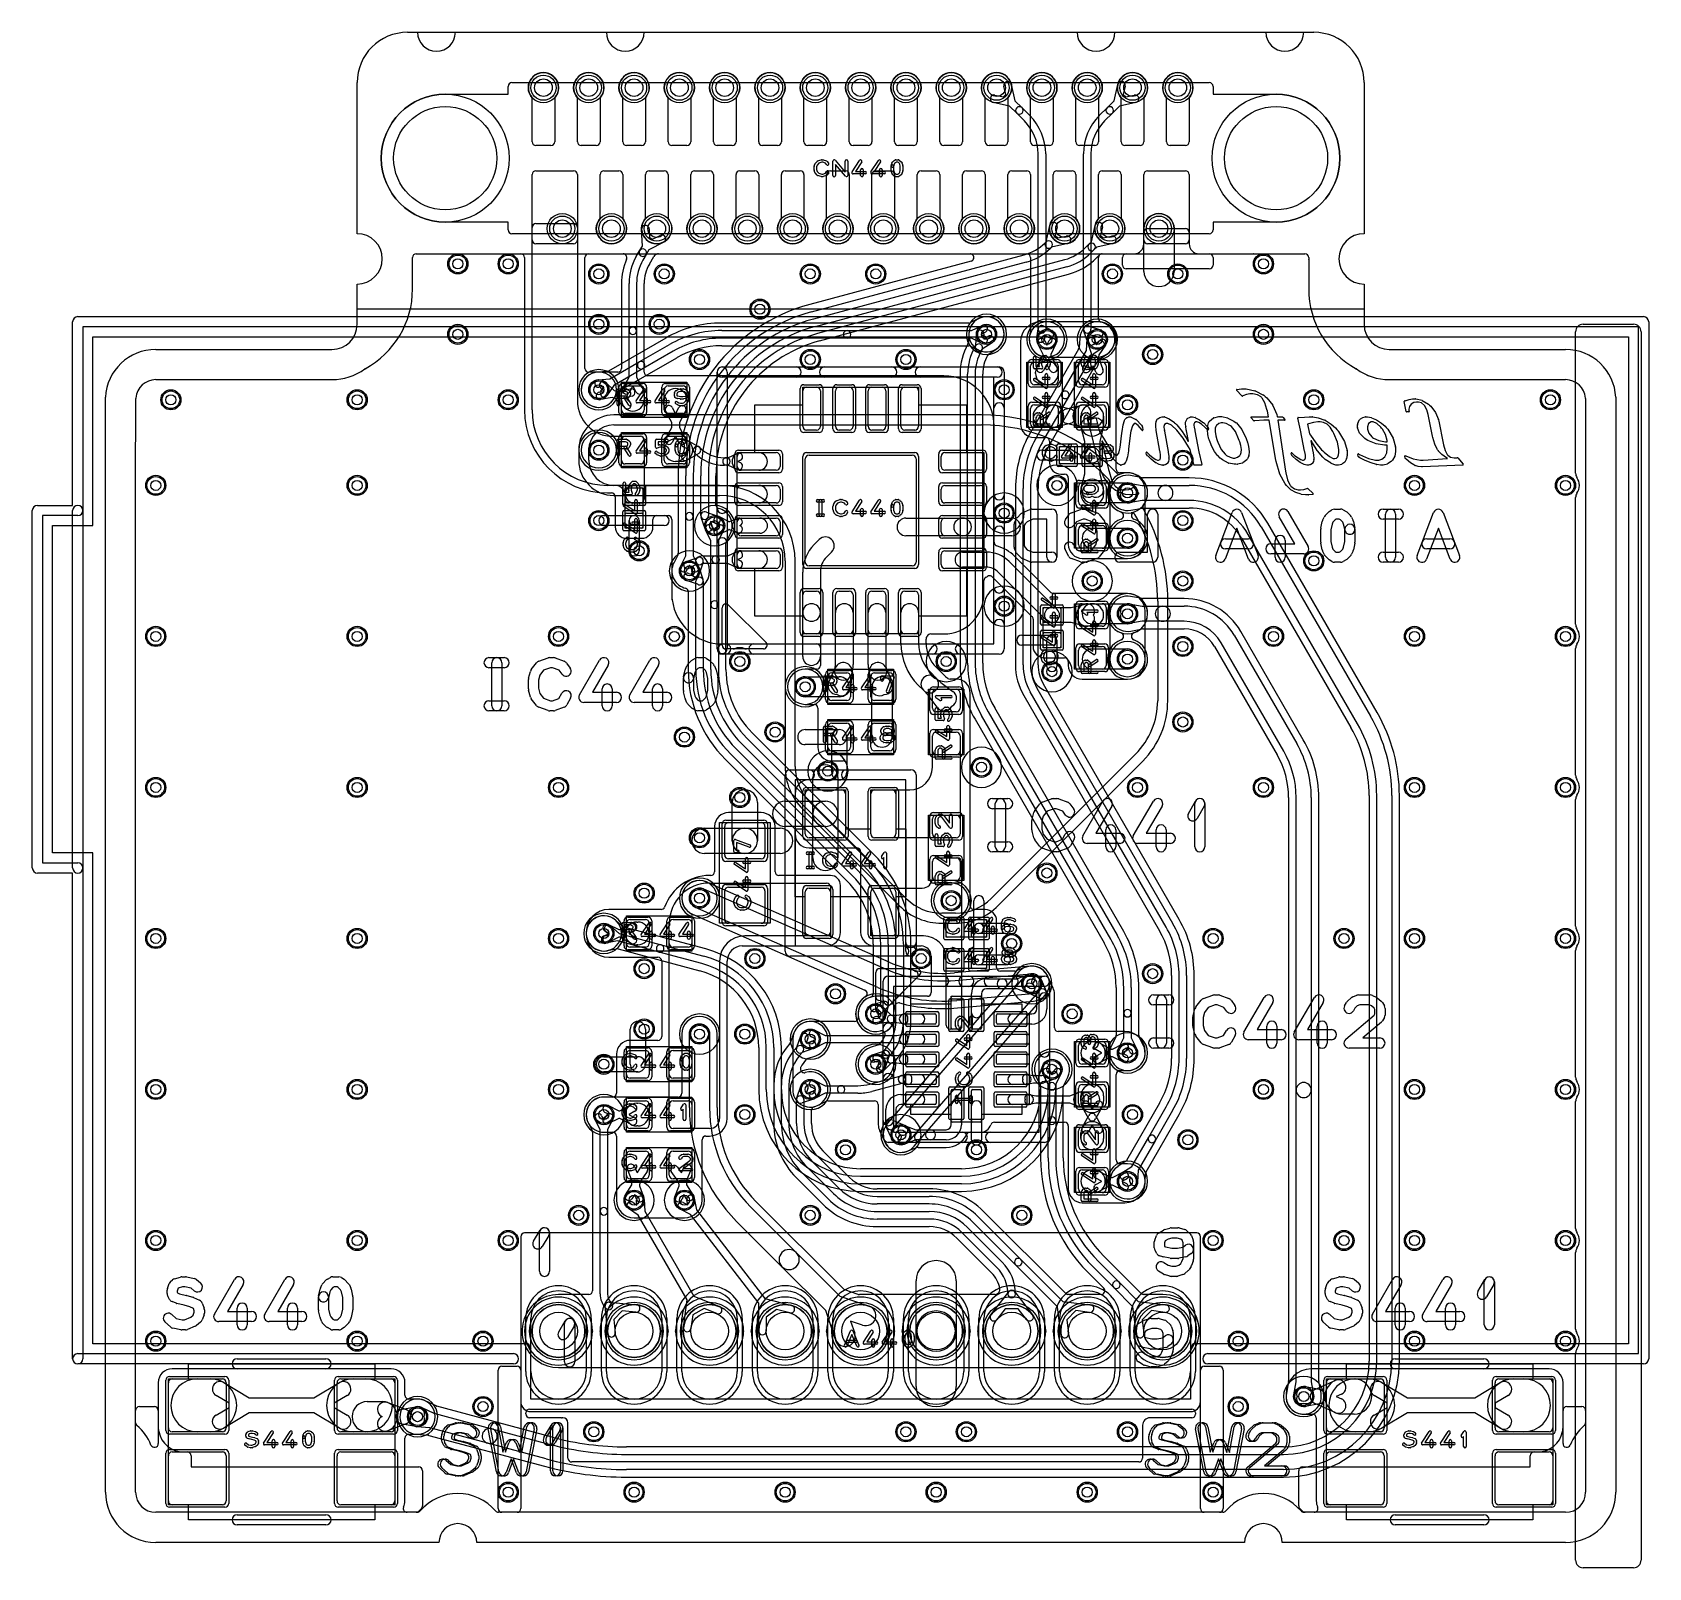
# Model space of a CAD drawing. Extents: x -1.5 to 30.7, y -0.5 to 30.
import ezdxf

# ---------------------------------------------------------------- set-up
doc = ezdxf.new("R2010")
doc.units = 0
for name, color, linetype in [('Hole', 1, 'CONTINUOUS'), ('L1', 3, 'CONTINUOUS'), ('L2', 3, 'CONTINUOUS'), ('L3', 3, 'CONTINUOUS'), ('L4', 3, 'CONTINUOUS'), ('MetalMask-A', 176, 'CONTINUOUS'), ('Outline', 7, 'CONTINUOUS'), ('PartsArea-A', 111, 'CONTINUOUS'), ('PartsArea-B', 111, 'CONTINUOUS'), ('PartsSilk-A', 221, 'CONTINUOUS'), ('PartsSilk-B', 221, 'CONTINUOUS'), ('Resist-A', 2, 'CONTINUOUS'), ('Resist-B', 2, 'CONTINUOUS'), ('Silk-A', 140, 'CONTINUOUS'), ('Silk-B', 140, 'CONTINUOUS')]:
    doc.layers.add(name, color=color, linetype=linetype)

msp = doc.modelspace()

# ---------------------------------------------------------------- linework, layer by layer
at = {"layer": 'Hole'}
for centre, radius in [((8.7, 28.9), 0.175), ((9.6, 28.9), 0.175), ((10.5, 28.9), 0.175), ((11.4, 28.9), 0.175), ((12.3, 28.9), 0.175), ((13.2, 28.9), 0.175), ((14.1, 28.9), 0.175), ((15, 28.9), 0.175), ((15.9, 28.9), 0.175), ((16.8, 28.9), 0.175), ((17.7, 28.9), 0.175), ((18.6, 28.9), 0.175), ((19.5, 28.9), 0.175), ((20.4, 28.9), 0.175), ((21.3, 28.9), 0.175), ((6.75, 27.5), 1.025), ((23.25, 27.5), 1.025), ((9.075, 26.1), 0.175), ((10.05, 26.1), 0.175), ((10.95, 26.1), 0.175), ((11.85, 26.1), 0.175), ((12.75, 26.1), 0.175), ((13.65, 26.1), 0.175), ((14.55, 26.1), 0.175), ((15.45, 26.1), 0.175), ((16.35, 26.1), 0.175), ((17.25, 26.1), 0.175), ((18.15, 26.1), 0.175), ((19.05, 26.1), 0.175), ((19.95, 26.1), 0.175), ((20.925, 26.1), 0.175), ((7, 25.4), 0.1), ((8, 25.4), 0.1), ((23, 25.4), 0.1), ((9.8, 25.2), 0.1), ((11.1, 25.2), 0.1), ((14, 25.2), 0.1), ((15.3, 25.2), 0.1), ((20, 25.2), 0.1), ((21.3, 25.2), 0.1), ((13, 24.5), 0.1), ((7, 24), 0.1), ((9.8, 24.2), 0.1), ((11, 24.2), 0.1), ((17.5, 24), 0.1), ((23, 24), 0.1), ((18.7, 23.9), 0.1), ((19.7, 23.9), 0.1), ((11.8, 23.5), 0.1), ((14, 23.5), 0.1), ((15.9, 23.5), 0.1), ((20.8, 23.6), 0.1), ((1.3, 22.7), 0.1), ((5, 22.7), 0.1), ((8, 22.7), 0.1), ((9.8, 22.9), 0.1), ((17.85, 22.9), 0.1), ((24, 22.7), 0.1), ((28.7, 22.7), 0.1), ((20.3, 22.6), 0.1), ((9.8, 21.7), 0.1), ((21.4, 21.5), 0.1), ((1, 21), 0.1), ((5, 21), 0.1), ((18.9, 21), 0.1), ((20.3, 20.85), 0.1), ((26, 21), 0.1), ((29, 21), 0.1), ((17.85, 20.45), 0.1), ((9.8, 20.3), 0.1), ((12.1, 20.2), 0.1), ((21.4, 20.3), 0.1), ((20.3, 19.95), 0.1), ((10.6, 19.7), 0.1), ((24, 19.5), 0.1), ((11.6, 19.3), 0.1), ((19.6, 19.1), 0.1), ((21.4, 19.1), 0.1), ((17.85, 18.6), 0.1), ((20.3, 18.45), 0.1), ((1, 18), 0.1), ((5, 18), 0.1), ((9, 18), 0.1), ((11.3, 18), 0.1), ((23.2, 18), 0.1), ((26, 18), 0.1), ((29, 18), 0.1), ((21.4, 17.8), 0.1), ((12.6, 17.5), 0.1), ((16.7, 17.5), 0.1), ((18.8, 17.3), 0.1), ((20.3, 17.55), 0.1), ((13.9, 17), 0.1), ((21.4, 16.3), 0.1), ((11.5, 16), 0.1), ((13.3, 16.1), 0.1), ((14.35, 15.325), 0.1), ((17.4, 15.4), 0.1), ((1, 15), 0.1), ((5, 15), 0.1), ((9, 15), 0.1), ((20.5, 15), 0.1), ((23, 15), 0.1), ((26, 15), 0.1), ((29, 15), 0.1), ((12.6, 14.8), 0.1), ((11.8, 14), 0.1), ((18.7, 13.3), 0.1), ((10.7, 12.9), 0.1), ((11.8, 12.8), 0.1), ((16.8, 12.75), 0.1), ((9.9, 12.1), 0.1), ((1, 12), 0.1), ((5, 12), 0.1), ((9, 12), 0.1), ((18, 11.9), 0.1), ((22, 12), 0.1), ((24.6, 12), 0.1), ((26, 12), 0.1), ((29, 12), 0.1), ((12.9, 11.6), 0.1), ((16.2, 11.6), 0.1), ((10.7, 11.4), 0.1), ((20.8, 11.3), 0.1), ((14.5, 10.9), 0.1), ((18.4, 11.1), 0.1), ((15.3, 10.5), 0.1), ((19.2, 10.5), 0.1), ((10.7, 10.2), 0.1), ((11.8, 10.1), 0.1), ((12.7, 10.1), 0.1), ((14, 10), 0.1), ((20.3, 9.725), 0.1), ((9.9, 9.5), 0.1), ((15.3, 9.5), 0.1), ((18.8, 9.4), 0.1), ((1, 9), 0.1), ((5, 9), 0.1), ((9, 9), 0.1), ((14, 9), 0.1), ((23, 9), 0.1), ((26, 9), 0.1), ((29, 9), 0.1), ((9.9, 8.5), 0.1), ((12.7, 8.5), 0.1), ((20.4, 8.5), 0.1), ((15.8, 8.1), 0.1), ((21.5, 8), 0.1), ((14.7, 7.8), 0.1), ((17.3, 7.8), 0.1), ((20.3, 7.175), 0.1), ((10.5, 6.8), 0.1), ((11.5, 6.8), 0.1), ((9.4, 6.5), 0.1), ((14, 6.5), 0.1), ((18.2, 6.5), 0.1), ((1, 6), 0.1), ((5, 6), 0.1), ((8, 6), 0.1), ((22, 6), 0.1), ((24.6, 6), 0.1), ((26, 6), 0.1), ((29, 6), 0.1), ((9, 4.2), 0.375), ((10.5, 4.2), 0.375), ((12, 4.2), 0.375), ((13.5, 4.2), 0.375), ((15, 4.2), 0.375), ((16.5, 4.2), 0.375), ((18, 4.2), 0.375), ((19.5, 4.2), 0.375), ((21, 4.2), 0.375), ((1, 4), 0.1), ((5, 4), 0.1), ((7.5, 4), 0.1), ((22.5, 4), 0.1), ((26, 4), 0.1), ((29, 4), 0.1), ((23.8, 2.9), 0.1), ((6.2, 2.5), 0.1), ((7.5, 2.7), 0.1), ((22.5, 2.7), 0.1), ((9.7, 2.2), 0.1), ((15.9, 2.2), 0.1), ((17.1, 2.2), 0.1), ((20.3, 2.2), 0.1), ((8, 1), 0.1), ((10.5, 1), 0.1), ((13.5, 1), 0.1), ((16.5, 1), 0.1), ((19.5, 1), 0.1), ((22, 1), 0.1)]:
    msp.add_circle(centre, radius, dxfattribs=at)
at = {"layer": 'L1'}
for p, q in [((8.475, 27.825), (8.475, 28.70157)), ((8.925, 28.70157), (8.925, 27.825)), ((9.375, 27.825), (9.375, 28.70157)), ((9.825, 28.70157), (9.825, 27.825)), ((10.275, 27.825), (10.275, 28.70157)), ((10.725, 28.70157), (10.725, 27.825)), ((11.175, 27.825), (11.175, 28.70157)), ((11.625, 28.70157), (11.625, 27.825)), ((12.075, 27.825), (12.075, 28.70157)), ((12.525, 28.70157), (12.525, 27.825)), ((12.975, 27.825), (12.975, 28.70157)), ((13.425, 28.70157), (13.425, 27.825)), ((13.875, 27.825), (13.875, 28.70157)), ((14.325, 28.70157), (14.325, 27.825)), ((14.775, 27.825), (14.775, 28.70157)), ((15.225, 28.70157), (15.225, 27.825)), ((15.675, 27.825), (15.675, 28.70157)), ((16.125, 28.70157), (16.125, 27.825)), ((16.575, 27.825), (16.575, 28.70157)), ((17.025, 28.70157), (17.025, 27.825)), ((17.475, 27.825), (17.475, 28.70157)), ((17.925, 28.70157), (17.925, 27.825)), ((18.375, 27.825), (18.375, 28.70157)), ((18.825, 28.70157), (18.825, 27.825)), ((19.275, 27.825), (19.275, 28.70157)), ((19.725, 28.70157), (19.725, 27.825)), ((20.175, 27.825), (20.175, 28.70157)), ((20.625, 28.70157), (20.625, 27.825)), ((21.075, 27.825), (21.075, 28.70157)), ((21.525, 28.70157), (21.525, 27.825)), ((8.85, 27.75), (8.55, 27.75)), ((9.75, 27.75), (9.45, 27.75)), ((10.65, 27.75), (10.35, 27.75)), ((11.55, 27.75), (11.25, 27.75)), ((12.45, 27.75), (12.15, 27.75)), ((13.35, 27.75), (13.05, 27.75)), ((14.25, 27.75), (13.95, 27.75)), ((15.15, 27.75), (14.85, 27.75)), ((16.05, 27.75), (15.75, 27.75)), ((16.95, 27.75), (16.65, 27.75)), ((17.85, 27.75), (17.55, 27.75)), ((18.75, 27.75), (18.45, 27.75)), ((19.65, 27.75), (19.35, 27.75)), ((20.55, 27.75), (20.25, 27.75)), ((21.45, 27.75), (21.15, 27.75)), ((8.475, 25.875), (8.475, 27.175)), ((8.55, 27.25), (9.3, 27.25)), ((9.375, 27.175), (9.375, 25.875)), ((9.825, 26.29843), (9.825, 27.175)), ((9.9, 27.25), (10.2, 27.25)), ((10.275, 27.175), (10.275, 26.29843)), ((10.725, 26.29843), (10.725, 27.175)), ((10.8, 27.25), (11.1, 27.25)), ((11.175, 27.175), (11.175, 26.29843)), ((11.625, 26.29843), (11.625, 27.175)), ((11.7, 27.25), (12, 27.25)), ((12.075, 27.175), (12.075, 26.29843)), ((12.525, 26.29843), (12.525, 27.175)), ((12.6, 27.25), (12.9, 27.25)), ((12.975, 27.175), (12.975, 26.29843)), ((13.425, 26.29843), (13.425, 27.175)), ((13.5, 27.25), (13.8, 27.25)), ((13.875, 27.175), (13.875, 26.29843)), ((14.325, 26.29843), (14.325, 27.175)), ((14.4, 27.25), (14.7, 27.25)), ((14.775, 27.175), (14.775, 26.29843)), ((15.225, 26.29843), (15.225, 27.175)), ((15.3, 27.25), (15.6, 27.25)), ((15.675, 27.175), (15.675, 26.29843)), ((16.125, 26.29843), (16.125, 27.175)), ((16.2, 27.25), (16.5, 27.25)), ((16.575, 27.175), (16.575, 26.29843)), ((17.025, 26.29843), (17.025, 27.175)), ((17.1, 27.25), (17.4, 27.25)), ((17.475, 27.175), (17.475, 26.29843)), ((17.925, 26.29843), (17.925, 27.175)), ((18, 27.25), (18.3, 27.25)), ((18.375, 27.175), (18.375, 26.29843)), ((18.825, 26.29843), (18.825, 27.175)), ((18.9, 27.25), (19.2, 27.25)), ((19.275, 27.175), (19.275, 26.29843)), ((19.725, 26.29843), (19.725, 27.175)), ((19.8, 27.25), (20.1, 27.25)), ((20.175, 27.175), (20.175, 26.29843)), ((20.625, 25.875), (20.625, 27.175)), ((20.7, 27.25), (21.45, 27.25)), ((21.525, 27.175), (21.525, 25.875)), ((8.475, 22.5), (8.475, 26.12503)), ((8.54997, 26.2), (9.30003, 26.2)), ((9.375, 26.12503), (9.375, 22.675)), ((10.66417, 25.75491), (10.65027, 26.08747)), ((10.80013, 26.09373), (10.80727, 25.92288)), ((20.625, 25.8), (20.625, 26.02503)), ((20.69997, 26.1), (21.45003, 26.1)), ((21.525, 26.02503), (21.525, 25.8)), ((9.3, 25.8), (8.55, 25.8)), ((10.60954, 25.66029), (10.66417, 25.75491)), ((11.08902, 25.83416), (10.79407, 25.67991)), ((10.80727, 25.92288), (10.868, 25.88785)), ((10.868, 25.88785), (11.0195, 25.96708)), ((21.45, 25.8), (20.7, 25.8)), ((6.1, 24.9), (6.1, 25.525)), ((6.175, 25.6), (8.24996, 25.6)), ((8.32496, 25.525), (8.32496, 22.5)), ((9.52504, 23.32501), (9.52504, 25.52503)), ((9.60001, 25.6), (10.28166, 25.6)), ((10.54402, 25.54681), (10.60954, 25.66029)), ((10.73944, 25.58529), (10.67393, 25.47181)), ((10.79407, 25.67991), (10.73944, 25.58529)), ((10.80386, 25.39679), (10.89132, 25.54828)), ((10.92152, 25.57725), (10.94869, 25.59146)), ((10.98346, 25.6), (22.79755, 25.6)), ((20.2, 25.37497), (20.2, 25.52503)), ((20.27497, 25.6), (20.425, 25.6)), ((21.725, 25.6), (21.92503, 25.6)), ((22, 25.52503), (22, 25.37497)), ((22.8, 25.59996), (23.825, 25.59996)), ((23.9, 25.52496), (23.9, 25.50938)), ((23.9, 25.48998), (23.9, 24.9)), ((21.92503, 25.3), (20.27497, 25.3)), ((10.24996, 25.00932), (10.24996, 23.32501)), ((10.4, 24.07108), (10.4, 25.00931)), ((10.55, 25.00931), (10.55, 24.07108)), ((10.70004, 23.25004), (10.70004, 25.00932)), ((19.72504, 24.25006), (18.57496, 24.25006)), ((10.4, 23.15186), (10.4, 24.07108)), ((10.55, 24.07108), (10.55, 23.15186)), ((18.17496, 23.85006), (18.17496, 22.225)), ((18.625, 23.60234), (18.52104, 23.81071)), ((18.65526, 23.87767), (18.7, 23.788)), ((18.7, 23.788), (18.74474, 23.87767)), ((18.87896, 23.81071), (18.775, 23.60234)), ((19.58219, 23.61655), (19.50989, 23.8379)), ((19.65247, 23.88448), (19.68359, 23.78921)), ((19.68359, 23.78921), (19.74099, 23.87137)), ((19.86395, 23.78545), (19.73056, 23.59455)), ((20.07504, 21.325), (20.07504, 23.90006)), ((18.45, 23.45), (18.85, 23.45)), ((18.50215, 23.35464), (18.625, 23.5815)), ((18.625, 23.5815), (18.625, 23.60234)), ((18.775, 23.60234), (18.775, 23.5815)), ((18.775, 23.5815), (18.89785, 23.35464)), ((19.4, 23.45), (19.8, 23.45)), ((19.41999, 23.35998), (19.57476, 23.56638)), ((19.57476, 23.56638), (19.58219, 23.61655)), ((19.73056, 23.59455), (19.72314, 23.54439)), ((19.72314, 23.54439), (19.81141, 23.30199)), ((10.17499, 23.25004), (9.60001, 23.25004)), ((10.27715, 22.925), (10.4, 23.15186)), ((10.55, 23.15186), (10.67285, 22.925)), ((16.65004, 23.17504), (10.77504, 23.17504)), ((18.375, 23.075), (18.375, 23.375)), ((18.475, 23.225), (18.475, 23.2475)), ((18.69445, 23.39475), (18.63405, 23.28322)), ((18.70555, 23.39475), (18.69445, 23.39475)), ((18.76595, 23.28322), (18.70555, 23.39475)), ((18.925, 23.375), (18.925, 23.075)), ((18.925, 23.2475), (18.925, 23.225)), ((19.325, 23.075), (19.325, 23.375)), ((19.61608, 23.37148), (19.53999, 23.27)), ((19.62707, 23.36985), (19.61608, 23.37148)), ((19.67047, 23.25067), (19.62707, 23.36985)), ((19.875, 23.375), (19.875, 23.075)), ((1, 23.1), (4.5, 23.1)), ((9.8087, 22.85076), (9.90738, 22.86818)), ((9.90738, 22.86818), (9.83411, 22.93656)), ((9.93645, 23.04622), (10.1067, 22.88735)), ((10.1067, 22.88735), (10.17607, 22.8668)), ((10.17607, 22.8668), (10.42848, 22.92014)), ((10.25, 22.5), (10.25, 22.9)), ((10.25, 22.7), (10.25, 22.81786)), ((10.325, 22.975), (10.625, 22.975)), ((10.46945, 22.96511), (10.40905, 22.85358)), ((10.48055, 22.96511), (10.46945, 22.96511)), ((10.54095, 22.85358), (10.48055, 22.96511)), ((10.7, 22.9), (10.7, 22.5)), ((10.7, 22.81786), (10.7, 22.7)), ((11.1, 22.5), (11.1, 22.9)), ((11.175, 22.975), (11.475, 22.975)), ((11.55, 22.9), (11.55, 22.5)), ((13.85, 22.175), (13.85, 22.875)), ((13.925, 22.95), (14.125, 22.95)), ((14.2, 22.875), (14.2, 22.175)), ((14.5, 22.175), (14.5, 22.875)), ((14.575, 22.95), (14.775, 22.95)), ((14.85, 22.875), (14.85, 22.175)), ((15.15, 22.175), (15.15, 22.875)), ((15.225, 22.95), (15.425, 22.95)), ((15.5, 22.875), (15.5, 22.175)), ((15.8, 22.175), (15.8, 22.875)), ((15.875, 22.95), (16.075, 22.95)), ((16.15, 22.875), (16.15, 22.175)), ((18.85, 23), (18.45, 23)), ((19.8, 23), (19.4, 23)), ((25.5, 23.09996), (29, 23.09996)), ((0.6, 20.99984), (0.60124, 22.72839)), ((10.06409, 22.74353), (9.83478, 22.70304)), ((10.13345, 22.72298), (10.06409, 22.74353)), ((10.31606, 22.54074), (10.13345, 22.72298)), ((10.33539, 22.74715), (10.33224, 22.73652)), ((10.33224, 22.73652), (10.42202, 22.64692)), ((10.4595, 22.77338), (10.33539, 22.74715)), ((11.1, 22.58214), (11.1, 22.7)), ((11.25, 22.24814), (11.12715, 22.475)), ((11.25905, 22.54642), (11.31945, 22.43489)), ((11.33055, 22.43489), (11.39095, 22.54642)), ((11.52285, 22.475), (11.4, 22.24814)), ((11.55, 22.7), (11.55, 22.58214)), ((18.375, 22.225), (18.375, 22.525)), ((18.45, 22.6), (18.85, 22.6)), ((18.65, 22.6), (18.81, 22.6)), ((18.86357, 22.59353), (19.16071, 22.52069)), ((18.925, 22.525), (18.925, 22.225)), ((19.08929, 22.52069), (19.38643, 22.59353)), ((19.325, 22.225), (19.325, 22.525)), ((19.4, 22.6), (19.8, 22.6)), ((19.44, 22.6), (19.6, 22.6)), ((19.875, 22.525), (19.875, 22.225)), ((29.39876, 22.72835), (29.4, 20.74981)), ((10.625, 22.425), (10.325, 22.425)), ((11.12715, 21.925), (11.25, 22.15186)), ((11.475, 22.425), (11.175, 22.425)), ((11.25, 22.15186), (11.25, 22.24814)), ((11.31945, 22.43489), (11.33055, 22.43489)), ((11.4, 22.24814), (11.4, 22.15186)), ((11.4, 22.15186), (11.52285, 21.925)), ((17.65004, 19.86869), (17.65004, 22.17504)), ((19.16071, 22.22931), (18.86357, 22.15647)), ((19.38643, 22.15647), (19.08929, 22.22931)), ((19.375, 22.20357), (19.375, 22.375)), ((19.825, 22.375), (19.825, 22.20357)), ((10.075, 21.975), (10.62503, 21.975)), ((10.25, 21.5), (10.25, 21.9)), ((10.325, 21.975), (10.625, 21.975)), ((10.7, 21.90003), (10.7, 20.72497)), ((10.7, 21.9), (10.7, 21.5)), ((11.1, 21.5), (11.1, 21.9)), ((11.175, 21.975), (11.475, 21.975)), ((11.31945, 21.96511), (11.25905, 21.85358)), ((11.33055, 21.96511), (11.31945, 21.96511)), ((11.325, 21.925), (11.44286, 21.925)), ((11.39095, 21.85358), (11.33055, 21.96511)), ((11.55, 21.9), (11.55, 21.5)), ((11.55275, 21.89634), (11.78663, 21.76545)), ((14.125, 22.1), (13.925, 22.1)), ((14.775, 22.1), (14.575, 22.1)), ((15.425, 22.1), (15.225, 22.1)), ((16.075, 22.1), (15.875, 22.1)), ((18.85, 22.15), (18.45, 22.15)), ((18.45, 21.94996), (18.67496, 21.94996)), ((18.81, 22.15), (18.65, 22.15)), ((18.74996, 21.87496), (18.74996, 21.45)), ((19.45, 21.87044), (19.38147, 22.15)), ((19.8, 22.15), (19.4, 22.15)), ((19.6, 22.15), (19.44, 22.15)), ((19.45, 21.6), (19.45, 21.87044)), ((19.81853, 22.15), (19.75, 21.87044)), ((19.75, 21.87044), (19.75, 21.6)), ((11.1, 21.7), (11.1, 21.81786)), ((11.5896, 21.70382), (11.47949, 21.76544)), ((11.47949, 21.63456), (11.5896, 21.69618)), ((11.55, 21.81786), (11.55, 21.7)), ((11.78663, 21.63455), (11.55275, 21.50366)), ((11.5896, 21.69618), (11.5896, 21.70382)), ((12.29318, 21.55), (12.3348, 21.55)), ((12.3348, 21.55), (12.36043, 21.55)), ((12.36043, 21.55), (12.55, 21.63476)), ((12.55, 21.375), (12.55, 21.575)), ((12.62143, 21.65), (12.975, 21.65)), ((12.625, 21.65), (13.325, 21.65)), ((13.4, 21.575), (13.4, 21.375)), ((13.9, 19.475), (13.9, 21.525)), ((13.975, 21.6), (16.025, 21.6)), ((16.1, 21.525), (16.1, 19.475)), ((16.6, 21.375), (16.6, 21.575)), ((16.675, 21.65), (17.375, 21.65)), ((17.45, 21.575), (17.45, 21.375)), ((18.6, 21.7), (19.1, 21.7)), ((18.95, 21.45), (18.95, 21.75)), ((18.975, 21.775), (19.225, 21.775)), ((19.25, 21.75), (19.25, 21.45)), ((19.45, 21.45), (19.45, 21.75)), ((19.45, 21.23063), (19.45, 21.6)), ((19.475, 21.775), (19.725, 21.775)), ((19.75, 21.75), (19.75, 21.45)), ((19.75, 21.6), (19.75, 21.23063)), ((10.625, 21.425), (10.325, 21.425)), ((11.475, 21.425), (11.175, 21.425)), ((11.44286, 21.475), (11.325, 21.475)), ((12.3348, 21.4), (12.29318, 21.4)), ((12.36043, 21.4), (12.3348, 21.4)), ((12.55, 21.31524), (12.36043, 21.4)), ((12.61122, 21.49782), (12.56018, 21.475)), ((12.56018, 21.475), (12.61122, 21.45218)), ((12.975, 21.3), (12.62143, 21.3)), ((13.325, 21.3), (12.625, 21.3)), ((17.375, 21.3), (16.675, 21.3)), ((19.1, 21.5), (18.6, 21.5)), ((19.225, 21.425), (18.975, 21.425)), ((18.975, 21.22496), (19.04996, 21.22496)), ((19.38147, 20.95107), (19.45, 21.23063)), ((19.725, 21.425), (19.475, 21.425)), ((19.75, 21.23063), (19.81853, 20.95107)), ((20.30004, 21.25), (20.15004, 21.25)), ((0.6, 2.37929), (0.6, 20.99979)), ((10.12497, 21), (9.975, 21)), ((10.325, 20.675), (10.325, 20.925)), ((10.35, 20.95), (10.65, 20.95)), ((10.5, 21), (12.975, 21)), ((10.675, 20.925), (10.675, 20.675)), ((12.55, 20.725), (12.55, 20.925)), ((12.625, 21), (13.325, 21)), ((13.4, 20.925), (13.4, 20.725)), ((16.6, 20.725), (16.6, 20.925)), ((16.675, 21), (17.375, 21)), ((17.45, 20.925), (17.45, 20.725)), ((19.12496, 21.14996), (19.12496, 19.825)), ((19.325, 20.675), (19.325, 20.975)), ((19.375, 20.825), (19.375, 20.8975)), ((19.4, 21.05), (19.8, 21.05)), ((19.6, 21.05), (20.3, 21.05)), ((19.825, 20.8975), (19.825, 20.825)), ((19.875, 20.975), (19.875, 20.675)), ((20.65004, 19.89996), (20.65004, 20.9)), ((9.975, 20.84996), (10.04996, 20.84996)), ((10.12496, 20.77496), (10.12496, 20.175)), ((10.32497, 20.72497), (10.32497, 20.8)), ((10.65, 20.65), (10.35, 20.65)), ((10.62503, 20.65), (10.39994, 20.65)), ((12.975, 20.65), (10.5, 20.65)), ((13.325, 20.65), (12.625, 20.65)), ((17.375, 20.65), (16.675, 20.65)), ((19.8, 20.6), (19.4, 20.6)), ((20.3, 20.65), (19.6, 20.65)), ((29.4, 20.74976), (29.4, 2.37929)), ((9.9, 20.4), (10.5, 20.4)), ((10.325, 20.175), (10.325, 20.425)), ((10.35, 20.45), (10.65, 20.45)), ((10.4, 19.7), (10.4, 20.3)), ((10.5, 20.4), (11.1, 20.4)), ((10.6, 20.3), (10.6, 19.7)), ((10.675, 20.425), (10.675, 20.175)), ((10.87504, 20.175), (10.87504, 20.325)), ((10.95004, 20.4), (11.17496, 20.4)), ((11.24996, 20.325), (11.24996, 18.84996)), ((12.212, 20.2), (12.12233, 20.24474)), ((12.18929, 20.37896), (12.39766, 20.275)), ((12.37973, 20.275), (12.54999, 20.3401)), ((12.39766, 20.275), (12.37973, 20.275)), ((12.55, 20.075), (12.55, 20.275)), ((12.60357, 20.35), (13, 20.35)), ((12.625, 20.35), (13.325, 20.35)), ((13.4, 20.275), (13.4, 20.075)), ((15.9, 20.35), (17.025, 20.35)), ((16.6, 20.075), (16.6, 20.275)), ((16.675, 20.35), (17.375, 20.35)), ((17.025, 20.35), (18, 20.35)), ((17.45, 20.275), (17.45, 20.075)), ((10.5, 20.2), (9.9, 20.2)), ((10.65, 20.15), (10.35, 20.15)), ((10.35, 19.94996), (10.65, 19.94996)), ((11.1, 20.2), (10.5, 20.2)), ((12.12233, 20.15526), (12.212, 20.2)), ((12.39766, 20.125), (12.18929, 20.02104)), ((12.54999, 20.0599), (12.37973, 20.125)), ((12.37973, 20.125), (12.39766, 20.125)), ((13, 20.05), (12.60357, 20.05)), ((13.325, 20), (12.625, 20)), ((14.077, 19.82448), (14.17626, 19.92374)), ((17.025, 20), (15.9, 20)), ((17.375, 20), (16.675, 20)), ((18, 20), (17.025, 20)), ((19.325, 19.825), (19.325, 20.125)), ((19.4, 20.2), (19.8, 20.2)), ((19.6, 20.15), (20.3, 20.15)), ((19.875, 20.125), (19.875, 19.825)), ((11.86321, 19.6), (12.11982, 19.6)), ((12.11982, 19.6), (12.36043, 19.6)), ((12.36043, 19.6), (12.55, 19.68476)), ((12.55, 19.425), (12.55, 19.625)), ((12.62143, 19.7), (12.975, 19.7)), ((12.625, 19.7), (13.325, 19.7)), ((13.4, 19.625), (13.4, 19.425)), ((14.42374, 19.67626), (14.32448, 19.57699)), ((16.6, 19.425), (16.6, 19.625)), ((16.675, 19.7), (17.375, 19.7)), ((17.025, 19.675), (17.49289, 19.675)), ((17.45, 19.625), (17.45, 19.425)), ((18.77732, 18.87201), (18.05861, 19.59071)), ((19.8, 19.75), (19.4, 19.75)), ((20.3, 19.75), (19.6, 19.75)), ((11.53659, 19.48968), (11.7742, 19.56911)), ((11.67919, 19.37919), (11.58415, 19.34742)), ((11.64742, 19.28415), (11.67919, 19.37919)), ((11.86911, 19.4742), (11.78968, 19.23659)), ((12.11982, 19.45), (11.86321, 19.45)), ((12.36043, 19.45), (12.11982, 19.45)), ((12.55, 19.36524), (12.36043, 19.45)), ((12.61122, 19.54782), (12.56018, 19.525)), ((12.56018, 19.525), (12.61122, 19.50218)), ((12.975, 19.35), (12.62143, 19.35)), ((13.325, 19.35), (12.625, 19.35)), ((13.85, 18.475), (13.85, 19.27647)), ((16.025, 19.4), (13.975, 19.4)), ((14.2, 19.27647), (14.2, 18.475)), ((17.375, 19.35), (16.675, 19.35)), ((17.49289, 19.375), (17.025, 19.375)), ((18.69393, 18.31893), (17.74039, 19.27249)), ((17.95252, 19.48462), (18.90607, 18.53107)), ((19.4, 19.54996), (20.30004, 19.54996)), ((17.45004, 18.84996), (17.45004, 19.10876)), ((17.63474, 19.16594), (18.40299, 18.3977)), ((13.85, 18.125), (13.85, 18.825)), ((13.925, 18.9), (14.125, 18.9)), ((14.2, 18.825), (14.2, 18.125)), ((14.5, 18.125), (14.5, 18.825)), ((14.575, 18.9), (14.775, 18.9)), ((14.85, 18.825), (14.85, 18.125)), ((15.15, 18.125), (15.15, 18.825)), ((15.225, 18.9), (15.425, 18.9)), ((15.5, 18.825), (15.5, 18.125)), ((15.8, 18.125), (15.8, 18.825)), ((15.875, 18.9), (16.075, 18.9)), ((16.15, 18.825), (16.15, 18.125)), ((20.30004, 18.85004), (18.83035, 18.85004)), ((19.18187, 18.575), (19.46143, 18.64353)), ((19.4, 18.65), (19.8, 18.65)), ((19.515, 18.65), (19.6, 18.65)), ((19.6, 18.65), (20.3, 18.65)), ((13.85, 17.6), (13.85, 18.475)), ((14.2, 18.475), (14.2, 17.6)), ((14.5, 17.44454), (14.5, 18.475)), ((14.85, 18.475), (14.85, 17.44454)), ((15.15, 17.44464), (15.15, 18.475)), ((15.5, 18.475), (15.5, 17.44464)), ((15.8, 17.86421), (15.8, 18.475)), ((16.15, 18.475), (16.15, 17.86421)), ((18.42496, 18.34467), (18.42496, 17.8)), ((18.625, 18.3), (18.625, 18.55)), ((18.65, 18.575), (18.95, 18.575)), ((18.8, 18.575), (19.18187, 18.575)), ((18.975, 18.55), (18.975, 18.3)), ((19.325, 18.275), (19.325, 18.575)), ((19.875, 18.575), (19.875, 18.275)), ((20.65004, 17.49996), (20.65004, 18.50004)), ((14.125, 18.05), (13.925, 18.05)), ((14.775, 18.05), (14.575, 18.05)), ((15.425, 18.05), (15.225, 18.05)), ((16.075, 18.05), (15.875, 18.05)), ((16.39124, 18.04996), (16.65004, 18.04996)), ((18.2, 18.025), (18.8, 18.025)), ((18.625, 17.8), (18.625, 18.05)), ((18.95, 18.275), (18.65, 18.275)), ((18.65, 18.075), (18.95, 18.075)), ((19.18187, 18.275), (18.8, 18.275)), ((18.975, 18.05), (18.975, 17.8)), ((19.46143, 18.20647), (19.18187, 18.275)), ((19.8, 18.2), (19.4, 18.2)), ((19.6, 18.2), (19.515, 18.2)), ((20.3, 18.25), (19.6, 18.25)), ((12.24996, 17.84996), (14.125, 17.84996)), ((14.2, 17.77496), (14.2, 17.42504)), ((16.30004, 17.86421), (16.30004, 17.94471)), ((18.8, 17.825), (18.2, 17.825)), ((18.95, 17.775), (18.65, 17.775)), ((18.7, 17.4), (18.7, 17.925)), ((18.9, 17.925), (18.9, 17.4)), ((19.325, 17.425), (19.325, 17.725)), ((19.4, 17.8), (19.8, 17.8)), ((19.6, 17.75), (20.3, 17.75)), ((19.875, 17.725), (19.875, 17.425)), ((14.125, 17.35004), (13.9, 17.35004)), ((14.36966, 17.092), (14.49681, 17.37582)), ((15.50319, 17.37582), (15.63034, 17.092)), ((16.68367, 17.20101), (16.49773, 17.38695)), ((18.65, 17.57496), (19.04996, 17.57496)), ((19.12496, 17.49996), (19.12496, 17.425)), ((19.8, 17.35), (19.4, 17.35)), ((20.3, 17.35), (19.6, 17.35)), ((13.9, 17.2), (14.575, 17.2)), ((14.35, 16.8), (14.35, 17.2)), ((14.425, 17.275), (14.725, 17.275)), ((14.8306, 17.28639), (14.79882, 16.97702)), ((14.8, 17.2), (14.8, 16.8)), ((15.20118, 16.97702), (15.1694, 17.28639)), ((15.2, 16.8), (15.2, 17.2)), ((15.275, 17.275), (15.575, 17.275)), ((15.65, 17.2), (15.65, 16.8)), ((16.24883, 16.92868), (16.14414, 17.03337)), ((16.39163, 17.28086), (16.49631, 17.17616)), ((16.49631, 17.17617), (16.5911, 17.08138)), ((16.5911, 17.08138), (16.83182, 16.90734)), ((16.73159, 17.16494), (16.69359, 17.19242)), ((16.9, 17.15004), (16.77646, 17.15004)), ((19.4, 17.14996), (20.30004, 17.14996)), ((14.575, 16.8), (13.9, 16.8)), ((14.725, 16.725), (14.425, 16.725)), ((15.225, 16), (15.225, 17)), ((15.575, 16.725), (15.275, 16.725)), ((15.625, 17), (15.625, 16)), ((16.34365, 16.83385), (16.24883, 16.92867)), ((16.51766, 16.59318), (16.34365, 16.83385)), ((16.425, 16.575), (16.425, 16.875)), ((16.5, 16.95), (16.9, 16.95)), ((16.975, 16.875), (16.975, 16.575)), ((17.17504, 12.65004), (17.17504, 16.875)), ((13.9, 16.64996), (14.07496, 16.64996)), ((14.14996, 16.57496), (14.14996, 15.8)), ((16.9, 16.5), (16.5, 16.5)), ((13.9, 16.15), (14.575, 16.15)), ((14.35, 15.8), (14.35, 16.2)), ((14.425, 16.275), (14.725, 16.275)), ((14.8, 16.2), (14.8, 15.8)), ((15.2, 15.8), (15.2, 16.2)), ((15.275, 16.275), (15.575, 16.275)), ((15.65, 16.2), (15.65, 15.8)), ((16.49997, 16.1), (16.90003, 16.1)), ((16.5, 16.1), (16.9, 16.1)), ((14.575, 15.85), (13.9, 15.85)), ((14.425, 15.3), (14.425, 16)), ((14.725, 16), (14.725, 15.3)), ((16.425, 15.4), (16.425, 16.02503)), ((16.425, 15.725), (16.425, 16.025)), ((16.975, 16.02503), (16.975, 14.07497)), ((16.975, 16.025), (16.975, 15.725)), ((14.725, 15.725), (14.425, 15.725)), ((14.425, 15.52496), (14.65, 15.52496)), ((14.725, 15.44996), (14.725, 15.22504)), ((15.575, 15.725), (15.275, 15.725)), ((16.9, 15.65), (16.5, 15.65)), ((14.65, 15.15004), (13.975, 15.15004)), ((14.05, 14.475), (14.05, 15.2)), ((14.55, 15.2), (14.55, 14.475)), ((13.69996, 14.875), (13.69996, 14.075)), ((13.9, 14.075), (13.9, 14.875)), ((13.975, 14.95), (14.625, 14.95)), ((14.7, 14.875), (14.7, 14.075)), ((15.2, 14.07497), (15.2, 14.87503)), ((15.2, 14.075), (15.2, 14.875)), ((15.27497, 14.95), (15.975, 14.95)), ((15.275, 14.95), (15.625, 14.95)), ((15.7, 14.875), (15.7, 14.075)), ((13.025, 14.50004), (12.375, 14.50004)), ((12.45, 13.94), (12.45, 14.7)), ((12.95, 14.7), (12.95, 13.94)), ((13.5, 14.725), (14.3, 14.725)), ((14.05, 13.6), (14.05, 14.475)), ((14.55, 14.475), (14.55, 13.6)), ((16.5, 14.45), (16.9, 14.45)), ((11.9, 14.19), (12.7, 14.19)), ((12.09996, 14.225), (12.09996, 13.32504)), ((12.3, 13.655), (12.3, 14.225)), ((12.375, 14.3), (13.025, 14.3)), ((12.7, 14.19), (13.4, 14.19)), ((13.1, 14.225), (13.1, 13.655)), ((13.30004, 13.32504), (13.30004, 14.225)), ((14.3, 14.225), (13.5, 14.225)), ((16.425, 14.075), (16.425, 14.375)), ((16.975, 14.375), (16.975, 14.075)), ((14.625, 14), (13.975, 14)), ((16.90003, 14), (15.27497, 14)), ((15.625, 14), (15.275, 14)), ((16.9, 14), (16.5, 14)), ((12.7, 13.69), (11.9, 13.69)), ((13.025, 13.58), (12.375, 13.58)), ((13.4, 13.69), (12.7, 13.69)), ((13.975, 13.79996), (14.92496, 13.79996)), ((14.99996, 13.72496), (14.99996, 12.125)), ((16.425, 13.2), (16.425, 13.52503)), ((16.425, 13.225), (16.425, 13.525)), ((16.49997, 13.6), (16.92503, 13.6)), ((16.5, 13.6), (16.9, 13.6)), ((16.975, 13.525), (16.975, 13.225)), ((17, 13.52503), (17, 10.27497)), ((12.02496, 13.25004), (12, 13.25004)), ((14.40004, 13.25004), (13.37504, 13.25004)), ((12, 13.1), (14.32503, 13.1)), ((12.3, 12.375), (12.3, 12.945)), ((12.375, 13.02), (13.025, 13.02)), ((13.1, 12.945), (13.1, 12.375)), ((13.9, 12.125), (13.9, 12.925)), ((13.975, 13), (14.325, 13)), ((14.4, 13.02503), (14.4, 12.12497)), ((14.4, 12.925), (14.4, 12.125)), ((14.60004, 12.125), (14.60004, 13.05004)), ((15.2, 12.12497), (15.2, 12.92503)), ((15.2, 12.125), (15.2, 12.925)), ((15.27497, 13), (16.225, 13)), ((15.275, 13), (15.625, 13)), ((15.7, 12.925), (15.7, 12.125)), ((16.9, 13.15), (16.5, 13.15)), ((11.03658, 12.57504), (9.99996, 12.57504)), ((17.25, 12.2), (17.25, 12.75)), ((17.475, 12.57504), (17.25004, 12.57504)), ((17.45, 12.75), (17.45, 12.2)), ((9.98929, 12.27896), (10.19766, 12.175)), ((10.2185, 12.175), (10.44536, 12.29785)), ((10.35, 11.9), (10.35, 12.3)), ((10.425, 12.375), (10.725, 12.375)), ((10.5525, 12.325), (10.575, 12.325)), ((10.8, 12.3), (10.8, 11.9)), ((11.2, 8.29997), (11.2, 12.3)), ((11.2, 11.9), (11.2, 12.3)), ((11.275, 12.375), (11.575, 12.375)), ((11.65, 12.3), (11.65, 11.9)), ((13.025, 12.3), (12.375, 12.3)), ((16.7, 12.05), (16.7, 12.35)), ((16.725, 12.375), (16.975, 12.375)), ((17, 12.35), (17, 12.05)), ((17.2, 12.05), (17.2, 12.35)), ((17.225, 12.375), (17.475, 12.375)), ((17.25, 11.575), (17.25, 12.2)), ((17.35, 12.3), (17.875, 12.3)), ((17.45, 12.2), (17.45, 11.575)), ((17.5, 12.35), (17.5, 12.05)), ((17.70004, 11.42504), (17.70004, 12.35)), ((9.54996, 12.12504), (9.54996, 12.07496)), ((10.012, 12.1), (9.92233, 12.14474)), ((9.92233, 12.05526), (10.012, 12.1)), ((10.19766, 12.025), (9.98929, 11.92104)), ((10.19766, 12.175), (10.2185, 12.175)), ((10.2185, 12.025), (10.19766, 12.025)), ((10.44536, 11.90215), (10.2185, 12.025)), ((10.51678, 12.16595), (10.40525, 12.10555)), ((10.40525, 12.10555), (10.40525, 12.09445)), ((10.40525, 12.09445), (10.51678, 12.03405)), ((14.32503, 12.05), (12.7, 12.05)), ((14.325, 12.05), (13.975, 12.05)), ((16.25, 12.05), (15.27497, 12.05)), ((15.625, 12.05), (15.275, 12.05)), ((16.975, 12.025), (16.725, 12.025)), ((17.475, 12.025), (17.225, 12.025)), ((17.875, 12.1), (17.35, 12.1)), ((9.99996, 11.62496), (10.97496, 11.62496)), ((10.725, 11.825), (10.425, 11.825)), ((10.575, 11.875), (10.5525, 11.875)), ((11.575, 11.825), (11.275, 11.825)), ((12.65004, 11.84996), (14.325, 11.84996)), ((15.275, 11.84996), (16.2, 11.84996)), ((16.4, 11.64996), (16.4, 10.92503)), ((16.7, 11.425), (16.7, 11.725)), ((16.7, 10.27497), (16.7, 11.6)), ((16.725, 11.75), (16.975, 11.75)), ((17, 11.725), (17, 11.425)), ((17.2, 11.425), (17.2, 11.725)), ((17.225, 11.75), (17.475, 11.75)), ((17.35, 11.675), (17.875, 11.675)), ((17.5, 11.725), (17.5, 11.425)), ((11.04996, 11.54996), (11.04996, 10.05004)), ((12.2, 11.55), (12.2, 8.425)), ((12.35004, 8.425), (12.35004, 11.54996)), ((16.975, 11.4), (16.725, 11.4)), ((17.475, 11.4), (17.225, 11.4)), ((17.875, 11.475), (17.35, 11.475)), ((18.05997, 11.35004), (17.77504, 11.35004)), ((18.2739, 11.42654), (18.08743, 11.35525)), ((18.10156, 11.2), (18.32857, 11.2868)), ((18.81627, 11.02639), (18.71988, 11.24215)), ((17.5, 11.2), (17.81, 11.2)), ((17.81, 11), (17.5, 11)), ((17.81, 11.2), (18.10156, 11.2)), ((18.10156, 11), (17.81, 11)), ((18.32857, 10.9132), (18.10156, 11)), ((18.5466, 10.81545), (18.31843, 10.91739)), ((18.58261, 11.18157), (18.68455, 10.9534)), ((16.325, 10.85003), (15.3, 10.85003)), ((15.44131, 10.64154), (15.60611, 10.47702)), ((16.8, 10.225), (16.8, 10.825)), ((16.825, 10.85), (16.975, 10.85)), ((17, 10.825), (17, 10.225)), ((17.2, 10.525), (17.2, 10.9)), ((17.2, 10.225), (17.2, 10.825)), ((17.225, 10.85), (17.375, 10.85)), ((17.4, 10.9), (17.4, 10.525)), ((17.4, 10.825), (17.4, 10.225)), ((18.5, 10.6), (18.5, 10.9)), ((18.7, 10.9), (18.7, 10.6)), ((18.85004, 10.22504), (18.85004, 10.9)), ((14.87497, 10.35004), (14, 10.35004)), ((14.94997, 10.50002), (14.94997, 10.42504)), ((15.30704, 10.4505), (15.40624, 10.46459)), ((15.55868, 10.33472), (15.32812, 10.30198)), ((15.40624, 10.46459), (15.33533, 10.53538)), ((15.57628, 10.32885), (15.55868, 10.33472)), ((15.6, 10.475), (15.72114, 10.475)), ((15.72114, 10.325), (15.6, 10.325)), ((15.60611, 10.47702), (15.62372, 10.47115)), ((15.72114, 10.475), (15.85, 10.49839)), ((15.85, 10.30161), (15.72114, 10.325)), ((15.85, 10.325), (15.85, 10.475)), ((15.86786, 10.5), (16.175, 10.5)), ((16.175, 10.3), (15.86786, 10.3)), ((15.875, 10.5), (16.475, 10.5)), ((16.475, 10.3), (15.875, 10.3)), ((16.5, 10.475), (16.5, 10.325)), ((17.7, 10.325), (17.7, 10.475)), ((17.725, 10.5), (18.325, 10.5)), ((18.325, 10.3), (17.725, 10.3)), ((18.025, 10.5), (18.4, 10.5)), ((18.4, 10.3), (18.025, 10.3)), ((18.35, 10.475), (18.35, 10.325)), ((10.425, 9.5), (10.425, 10.2)), ((10.97496, 9.97504), (10.425, 9.97504)), ((10.725, 10.2), (10.725, 9.5)), ((13.64996, 10), (13.64996, 9)), ((14.112, 10), (14.02233, 10.04474)), ((14.02233, 9.95526), (14.112, 10)), ((14.08929, 10.17896), (14.29766, 10.075)), ((14.29766, 10.075), (15.72114, 10.075)), ((15.72114, 10.075), (15.85, 10.09839)), ((15.85, 9.925), (15.85, 10.075)), ((15.86786, 10.1), (16.175, 10.1)), ((15.875, 10.1), (16.475, 10.1)), ((16.5, 10.075), (16.5, 9.925)), ((16.92503, 10.2), (16.77497, 10.2)), ((16.975, 10.2), (16.825, 10.2)), ((17.375, 10.2), (17.225, 10.2)), ((17.7, 9.925), (17.7, 10.075)), ((17.725, 10.1), (18.325, 10.1)), ((18.35, 10.075), (18.35, 9.925)), ((20.25007, 10.15004), (18.92504, 10.15004)), ((9.9, 9.65), (10.575, 9.65)), ((10.14996, 9.7), (10.14996, 8.92505)), ((10.35, 9.3), (10.35, 9.7)), ((10.425, 9.775), (10.725, 9.775)), ((10.8, 9.7), (10.8, 9.3)), ((11.2, 9.3), (11.2, 9.7)), ((11.275, 9.775), (11.575, 9.775)), ((11.65, 9.7), (11.65, 9.3)), ((14.29766, 9.925), (14.08929, 9.82104)), ((15.72114, 9.925), (14.29766, 9.925)), ((15.32812, 9.69802), (15.55868, 9.66528)), ((15.55868, 9.66528), (15.57628, 9.67115)), ((15.6, 9.675), (15.72114, 9.675)), ((15.85, 9.90161), (15.72114, 9.925)), ((15.72114, 9.675), (15.85, 9.69839)), ((15.85, 9.525), (15.85, 9.675)), ((16.175, 9.9), (15.86786, 9.9)), ((15.86786, 9.7), (16.175, 9.7)), ((16.475, 9.9), (15.875, 9.9)), ((15.875, 9.7), (16.475, 9.7)), ((16.5, 9.675), (16.5, 9.525)), ((17.7, 9.525), (17.7, 9.675)), ((18.325, 9.9), (17.725, 9.9)), ((17.725, 9.7), (18.325, 9.7)), ((18.35, 9.675), (18.35, 9.525)), ((19.325, 9.575), (19.325, 9.875)), ((19.4, 9.95), (19.8, 9.95)), ((19.6, 9.95), (19.635, 9.95)), ((19.78225, 9.73055), (19.67072, 9.79095)), ((19.67072, 9.65905), (19.78225, 9.71945)), ((19.74214, 9.92285), (19.969, 9.8)), ((19.969, 9.65), (19.74214, 9.52715)), ((19.78225, 9.71945), (19.78225, 9.73055)), ((19.875, 9.875), (19.875, 9.575)), ((19.969, 9.8), (20.00234, 9.8)), ((20.00234, 9.65), (19.969, 9.65)), ((20.00234, 9.8), (20.21071, 9.90396)), ((20.21071, 9.54604), (20.00234, 9.65)), ((20.27767, 9.76974), (20.188, 9.725)), ((20.188, 9.725), (20.27767, 9.68026)), ((20.65007, 9.725), (20.65007, 9.75004)), ((10.575, 9.35), (9.9, 9.35)), ((15.40624, 9.53541), (15.30704, 9.5495)), ((15.33533, 9.46462), (15.40624, 9.53541)), ((15.60611, 9.52298), (15.44131, 9.35846)), ((15.72114, 9.525), (15.6, 9.525)), ((15.62372, 9.52885), (15.60611, 9.52298)), ((15.85, 9.50161), (15.72114, 9.525)), ((16.175, 9.5), (15.86786, 9.5)), ((16.475, 9.5), (15.875, 9.5)), ((18.325, 9.5), (17.725, 9.5)), ((18.53445, 9.23644), (18.61032, 9.46341)), ((18.75258, 9.41585), (18.72081, 9.32081)), ((18.72081, 9.32081), (18.81585, 9.35258)), ((19.8, 9.5), (19.4, 9.5)), ((19.635, 9.5), (19.6, 9.5)), ((20.15004, 9.37494), (20.3, 9.37494)), ((10.725, 9.225), (10.425, 9.225)), ((11.575, 9.225), (11.275, 9.225)), ((14.112, 9), (14.02233, 9.04474)), ((14.02233, 8.95526), (14.112, 9)), ((14.08929, 9.17896), (14.29766, 9.075)), ((14.29766, 9.075), (14.61217, 9.075)), ((14.61217, 9.075), (14.94435, 9.075)), ((15.18376, 9.10652), (15.8028, 9.27239)), ((15.84162, 9.12751), (15.22258, 8.96163)), ((15.8079, 9.27354), (15.93037, 9.29805)), ((15.93037, 9.10195), (15.8079, 9.12646)), ((15.82261, 9.125), (15.84154, 9.12748)), ((15.85, 9.125), (15.85, 9.275)), ((15.875, 9.3), (16.475, 9.3)), ((16.475, 9.1), (15.875, 9.1)), ((15.95, 9.3), (16.175, 9.3)), ((16.175, 9.1), (15.95, 9.1)), ((16.5, 9.275), (16.5, 9.125)), ((16.825, 9), (16.975, 9)), ((17.225, 9), (17.375, 9)), ((17.7, 9.125), (17.7, 9.275)), ((17.725, 9.3), (18.325, 9.3)), ((18.325, 9.1), (17.725, 9.1)), ((18.025, 9.3), (18.285, 9.3)), ((18.285, 9.1), (18.025, 9.1)), ((18.30286, 9.29839), (18.43172, 9.275)), ((18.43172, 9.125), (18.30286, 9.10161)), ((18.35, 9.275), (18.35, 9.125)), ((18.43172, 9.275), (18.6, 9.275)), ((18.6, 9.125), (18.43172, 9.125)), ((18.86341, 9.21032), (18.63644, 9.13445)), ((19.325, 8.725), (19.325, 9.025)), ((19.4, 9.1), (19.8, 9.1)), ((19.875, 9.025), (19.875, 8.725)), ((20.07504, 7.60005), (20.07504, 9.29994)), ((10.07496, 8.85005), (9.9, 8.85005)), ((9.98929, 8.67896), (10.19766, 8.575)), ((10.2185, 8.575), (10.44536, 8.69785)), ((10.35, 8.3), (10.35, 8.7)), ((10.425, 8.775), (10.725, 8.775)), ((10.5525, 8.725), (10.575, 8.725)), ((10.8, 8.7), (10.8, 8.3)), ((11.2, 8.3), (11.2, 8.7)), ((11.275, 8.775), (11.575, 8.775)), ((11.65, 8.7), (11.65, 8.3)), ((14.29766, 8.925), (14.08929, 8.82104)), ((14.15732, 8.6873), (14.31718, 8.76707)), ((14.61217, 8.925), (14.29766, 8.925)), ((14.35068, 8.77496), (15.27496, 8.77496)), ((14.94435, 8.925), (14.61217, 8.925)), ((15.34996, 8.69996), (15.34996, 8.3)), ((15.8, 8.9), (16.175, 8.9)), ((16.175, 8.7), (15.8, 8.7)), ((15.85, 8.725), (15.85, 8.875)), ((15.875, 8.9), (16.475, 8.9)), ((16.475, 8.7), (15.875, 8.7)), ((16.5, 8.875), (16.5, 8.725)), ((16.8, 8.375), (16.8, 8.975)), ((16.8, 8.3), (16.8, 8.675)), ((17, 8.975), (17, 8.375)), ((17, 8.675), (17, 8.3)), ((17.2, 8.375), (17.2, 8.975)), ((17.2, 8), (17.2, 8.675)), ((17.4, 8.975), (17.4, 8.375)), ((17.4, 8.675), (17.4, 8)), ((17.7, 8.725), (17.7, 8.875)), ((17.725, 8.9), (18.325, 8.9)), ((18.325, 8.7), (17.725, 8.7)), ((18.025, 8.9), (18.33214, 8.9)), ((18.33214, 8.7), (18.025, 8.7)), ((18.35, 8.89839), (18.47886, 8.875)), ((18.35, 8.875), (18.35, 8.725)), ((18.47886, 8.725), (18.35, 8.70161)), ((18.47886, 8.875), (19.15473, 8.875)), ((19.15473, 8.725), (18.47886, 8.725)), ((19.15473, 8.875), (19.32499, 8.9401)), ((19.32499, 8.6599), (19.15473, 8.725)), ((19.375, 8.765), (19.375, 8.875)), ((19.37857, 8.95), (19.6, 8.95)), ((19.53405, 8.72928), (19.59445, 8.61775)), ((19.60555, 8.61775), (19.66595, 8.72928)), ((19.825, 8.875), (19.825, 8.765)), ((10.012, 8.5), (9.92233, 8.54474)), ((9.92233, 8.45526), (10.012, 8.5)), ((10.19766, 8.425), (9.98929, 8.32104)), ((10.19766, 8.575), (10.2185, 8.575)), ((10.2185, 8.425), (10.19766, 8.425)), ((10.44536, 8.30215), (10.2185, 8.425)), ((10.51678, 8.56595), (10.40525, 8.50555)), ((10.40525, 8.50555), (10.40525, 8.49445)), ((10.40525, 8.49445), (10.51678, 8.43405)), ((15.5, 8.3), (15.5, 8.6)), ((15.6534, 8.38455), (15.88157, 8.28261)), ((15.7, 8.6), (15.7, 8.3)), ((16.975, 8.35), (16.825, 8.35)), ((17.375, 8.35), (17.225, 8.35)), ((17.65787, 8.34996), (19.04996, 8.34996)), ((19.6, 8.65), (19.37857, 8.65)), ((19.8, 8.65), (19.4, 8.65)), ((19.53405, 8.41429), (19.40215, 8.65786)), ((19.40215, 8.24214), (19.53405, 8.48571)), ((19.59445, 8.61775), (19.60555, 8.61775)), ((19.79785, 8.65786), (19.66595, 8.41429)), ((19.66595, 8.48571), (19.79785, 8.24214)), ((9.9, 8.14995), (10.07496, 8.14995)), ((10.14996, 8.07495), (10.14996, 6.8)), ((10.725, 8.225), (10.425, 8.225)), ((10.575, 8.275), (10.5525, 8.275)), ((12, 8.225), (11.27497, 8.225)), ((11.575, 8.225), (11.275, 8.225)), ((11.92502, 8.07496), (12, 8.07496)), ((15.38373, 8.17361), (15.48012, 7.95785)), ((15.61739, 8.01843), (15.51545, 8.2466)), ((15.87143, 8.2868), (16.09844, 8.2)), ((16.09844, 8.2), (16.38999, 8.2)), ((16.38999, 8.2), (16.7, 8.2)), ((17.17436, 8.14996), (17.375, 8.14996)), ((19.12496, 8.27496), (19.12496, 7.025)), ((19.325, 7.875), (19.325, 8.175)), ((19.375, 8.025), (19.375, 8.135)), ((19.4, 8.25), (19.8, 8.25)), ((19.59445, 8.28225), (19.53405, 8.17072)), ((19.60555, 8.28225), (19.59445, 8.28225)), ((19.66595, 8.17072), (19.60555, 8.28225)), ((19.825, 8.135), (19.825, 8.025)), ((19.875, 8.175), (19.875, 7.875)), ((10.425, 7.775), (10.725, 7.775)), ((11.275, 7.775), (11.575, 7.775)), ((11.85002, 6.8), (11.85002, 7.99996)), ((16.09844, 8), (15.87143, 7.9132)), ((15.9261, 7.77346), (16.11257, 7.84475)), ((16.38999, 8), (16.09844, 8)), ((16.14003, 7.84996), (16.7, 7.84996)), ((16.7, 8), (16.38999, 8)), ((19.8, 7.8), (19.4, 7.8)), ((10.35, 7.3), (10.35, 7.7)), ((10.46485, 7.17588), (10.36686, 7.41455)), ((10.50562, 7.47151), (10.55379, 7.35418)), ((10.56483, 7.35299), (10.63677, 7.45746)), ((10.8, 7.7), (10.8, 7.3)), ((11.2, 7.3), (11.2, 7.7)), ((11.36323, 7.45746), (11.43517, 7.35299)), ((11.44621, 7.35418), (11.49438, 7.47151)), ((11.63314, 7.41455), (11.53515, 7.17588)), ((11.65, 7.7), (11.65, 7.3)), ((19.4, 7.4), (19.8, 7.4)), ((19.6, 7.4), (19.635, 7.4)), ((20.3, 7.52505), (20.15004, 7.52505)), ((10.33157, 6.90785), (10.45714, 7.10396)), ((10.725, 7.225), (10.425, 7.225)), ((10.45714, 7.10396), (10.46485, 7.17588)), ((10.55379, 7.35418), (10.56483, 7.35299)), ((10.61399, 7.1599), (10.60628, 7.088)), ((10.60628, 7.088), (10.68746, 6.86971)), ((10.76031, 7.37238), (10.61399, 7.1599)), ((11.38601, 7.1599), (11.23969, 7.37238)), ((11.575, 7.225), (11.275, 7.225)), ((11.31254, 6.86971), (11.39372, 7.088)), ((11.39372, 7.088), (11.38601, 7.1599)), ((11.43517, 7.35299), (11.44621, 7.35418)), ((11.53515, 7.17588), (11.54286, 7.10396)), ((11.54286, 7.10396), (11.66843, 6.90785)), ((19.325, 7.025), (19.325, 7.325)), ((19.78225, 7.18055), (19.67072, 7.24095)), ((19.67072, 7.10905), (19.78225, 7.16945)), ((19.74214, 7.37285), (19.969, 7.25)), ((19.969, 7.1), (19.74214, 6.97715)), ((19.78225, 7.16945), (19.78225, 7.18055)), ((19.875, 7.325), (19.875, 7.025)), ((19.969, 7.25), (20.00234, 7.25)), ((20.00234, 7.1), (19.969, 7.1)), ((20.00234, 7.25), (20.21071, 7.35396)), ((20.21071, 6.99604), (20.00234, 7.1)), ((20.27767, 7.21974), (20.188, 7.175)), ((20.188, 7.175), (20.27767, 7.13026)), ((20.65005, 7.14996), (20.65005, 7.175)), ((10.51193, 6.91136), (10.45789, 6.82697)), ((10.54686, 6.81743), (10.51193, 6.91136)), ((11.48807, 6.91136), (11.45314, 6.81743)), ((11.54211, 6.82697), (11.48807, 6.91136)), ((19.8, 6.95), (19.4, 6.95)), ((19.4, 6.74996), (20.25005, 6.74996)), ((19.635, 6.95), (19.6, 6.95)), ((10.5, 6.44996), (11.49999, 6.44996)), ((21.675, 6.15004), (8.325, 6.15004)), ((8.24996, 6.075), (8.24996, 0.675)), ((21.75004, 0.675), (21.75004, 6.075)), ((8.45, 3.4), (8.45, 4.45)), ((9.55, 4.45), (9.55, 3.4)), ((9.95, 3.4), (9.95, 4.45)), ((11.05, 4.45), (11.05, 3.4)), ((11.45, 3.4), (11.45, 4.45)), ((12.55, 4.45), (12.55, 3.4)), ((12.95, 3.4), (12.95, 4.45)), ((14.05, 4.45), (14.05, 3.4)), ((14.45, 3.4), (14.45, 4.45)), ((15.55, 4.45), (15.55, 3.4)), ((15.95, 3.4), (15.95, 4.45)), ((17.05, 4.45), (17.05, 3.4)), ((17.45, 3.4), (17.45, 4.45)), ((18.55, 4.45), (18.55, 3.4)), ((18.95, 3.4), (18.95, 4.45)), ((20.05, 4.45), (20.05, 3.4)), ((20.45, 3.4), (20.45, 4.45)), ((21.55, 4.45), (21.55, 3.4)), ((5.675, 3.45004), (1.325, 3.45004)), ((1.325, 3.25), (2.325, 3.25)), ((1.825, 3.25), (2.08214, 3.25)), ((4.675, 3.25), (5.675, 3.25)), ((4.91786, 3.25), (5.175, 3.25)), ((7.8, 0.67497), (7.8, 3.42503)), ((7.87497, 3.5), (8.17499, 3.5)), ((8.24996, 3.42503), (8.24996, 2.8)), ((21.75004, 2.8), (21.75004, 3.42503)), ((21.82501, 3.5), (22.12503, 3.5)), ((22.2, 3.42503), (22.2, 0.67497)), ((28.675, 3.45004), (23.94995, 3.45004)), ((24.01877, 3.03694), (24.42713, 3.21952)), ((24.325, 3.25), (25.325, 3.25)), ((24.56999, 3.25), (24.8, 3.25)), ((24.825, 3.25), (25.08214, 3.25)), ((27.675, 3.25), (28.675, 3.25)), ((27.9725, 3.25), (28.175, 3.25)), ((1.04996, 3.175), (1.04996, 1.96481)), ((1.25, 2.275), (1.25, 3.175)), ((2.45489, 2.76549), (2.19694, 2.91851)), ((2.35, 3.17653), (2.85829, 2.875)), ((2.4, 3.175), (2.4, 2.275)), ((4.14171, 2.875), (4.65, 3.17653)), ((4.80306, 2.91851), (4.54511, 2.76549)), ((4.6, 2.275), (4.6, 3.175)), ((5.75, 3.175), (5.75, 2.275)), ((5.95004, 2.92504), (5.95004, 3.175)), ((23.44995, 2.95004), (23.44995, 2.9)), ((23.83572, 3.09678), (24.10677, 3.04759)), ((24.25, 2.275), (24.25, 3.175)), ((24.54957, 2.94564), (24.44749, 2.9)), ((24.44749, 2.9), (24.54957, 2.85436)), ((25.45489, 2.76549), (25.19694, 2.91851)), ((25.35, 3.17653), (25.85829, 2.875)), ((25.4, 3.175), (25.4, 2.275)), ((27.19635, 2.875), (27.70464, 3.17653)), ((27.8577, 2.91851), (27.59975, 2.76549)), ((27.6, 2.275), (27.6, 3.175)), ((28.75, 3.175), (28.75, 2.275)), ((28.95004, 1.96481), (28.95004, 3.175)), ((0.6, 1), (0.6, 2.62503)), ((0.67497, 2.7), (0.97499, 2.7)), ((1.04996, 2.62503), (1.04996, 2.275)), ((2.19694, 2.53149), (2.45489, 2.68451)), ((2.85829, 2.575), (2.35, 2.27347)), ((2.45489, 2.68451), (2.45489, 2.76549)), ((2.85829, 2.875), (4.14171, 2.875)), ((4.14171, 2.575), (2.85829, 2.575)), ((4.65, 2.27347), (4.14171, 2.575)), ((4.54511, 2.76549), (4.54511, 2.68451)), ((4.54511, 2.68451), (4.80306, 2.53149)), ((5.2, 2.8), (5.50001, 2.8)), ((5.60715, 2.78022), (5.97358, 2.64011)), ((5.89323, 2.64759), (6.16428, 2.69678)), ((6.2, 2.85004), (6.02504, 2.85004)), ((8.44996, 2.6), (21.55004, 2.6)), ((24.10677, 2.75241), (23.83572, 2.70322)), ((24.42713, 2.58048), (24.01877, 2.76306)), ((25.19694, 2.53149), (25.45489, 2.68451)), ((25.85829, 2.575), (25.35, 2.27347)), ((25.45489, 2.68451), (25.45489, 2.76549)), ((25.85829, 2.875), (27.19635, 2.875)), ((27.19635, 2.575), (25.85829, 2.575)), ((27.70464, 2.27347), (27.19635, 2.575)), ((27.59975, 2.76549), (27.59975, 2.68451)), ((27.59975, 2.68451), (27.8577, 2.53149)), ((28.95004, 2.275), (28.95004, 2.62503)), ((29.02501, 2.7), (29.32503, 2.7)), ((29.4, 2.62503), (29.4, 1)), ((5.97358, 2.35989), (5.60715, 2.21978)), ((6.16428, 2.30322), (5.89323, 2.35241)), ((23.8, 2.54996), (23.97496, 2.54996)), ((24.04996, 2.47496), (24.04996, 0.82496)), ((24.8, 2.55), (24.56999, 2.55)), ((2.325, 2.2), (1.325, 2.2)), ((2.08214, 2.2), (1.825, 2.2)), ((5.675, 2.2), (4.675, 2.2)), ((5.175, 2.2), (4.91786, 2.2)), ((5.50001, 2.2), (5.2, 2.2)), ((5.95004, 0.825), (5.95004, 2.07496)), ((6.02504, 2.14996), (6.2, 2.14996)), ((25.325, 2.2), (24.325, 2.2)), ((25.08214, 2.2), (24.825, 2.2)), ((28.675, 2.2), (27.675, 2.2)), ((28.175, 2.2), (27.9725, 2.2)), ((1.25, 0.825), (1.25, 1.725)), ((1.325, 1.8), (2.325, 1.8)), ((1.54996, 1.8), (1.62503, 1.8)), ((1.7, 1.72503), (1.7, 1.5)), ((2.4, 1.725), (2.4, 0.825)), ((4.6, 0.825), (4.6, 1.725)), ((4.675, 1.8), (5.675, 1.8)), ((5.75, 1.725), (5.75, 0.825)), ((24.25, 0.825), (24.25, 1.725)), ((24.325, 1.8), (25.325, 1.8)), ((25.4, 1.725), (25.4, 0.825)), ((27.6, 0.825), (27.6, 1.725)), ((27.675, 1.8), (28.675, 1.8)), ((28.3, 1.5), (28.3, 1.72503)), ((28.37497, 1.8), (28.45004, 1.8)), ((28.75, 1.725), (28.75, 0.825)), ((1.7, 1.5), (6.22503, 1.5)), ((6.3, 1.42503), (6.3, 0.73105)), ((23.7, 0.73105), (23.7, 1.42503)), ((23.77497, 1.5), (28.3, 1.5)), ((2.325, 0.75), (1.325, 0.75)), ((5.675, 0.75), (4.675, 0.75)), ((6.27804, 0.67804), (6.22196, 0.62196)), ((23.77804, 0.62196), (23.72196, 0.67804)), ((25.325, 0.75), (24.325, 0.75)), ((28.675, 0.75), (27.675, 0.75)), ((6.16895, 0.6), (1, 0.6)), ((6.19571, 0.6), (5.99123, 0.6)), ((8.17496, 0.6), (7.80429, 0.6)), ((22.12503, 0.6), (7.87497, 0.6)), ((22.19571, 0.6), (21.82504, 0.6)), ((24.00874, 0.6), (23.80429, 0.6)), ((29, 0.6), (23.83105, 0.6))]:
    msp.add_line(p, q, dxfattribs=at)
for centre, radius in [((8.7, 28.9), 0.3), ((9.6, 28.9), 0.3), ((10.5, 28.9), 0.3), ((11.4, 28.9), 0.3), ((12.3, 28.9), 0.3), ((13.2, 28.9), 0.3), ((14.1, 28.9), 0.3), ((15, 28.9), 0.3), ((15.9, 28.9), 0.3), ((16.8, 28.9), 0.3), ((17.7, 28.9), 0.3), ((18.6, 28.9), 0.3), ((19.5, 28.9), 0.3), ((20.4, 28.9), 0.3), ((21.3, 28.9), 0.3), ((9.075, 26.1), 0.3), ((10.05, 26.1), 0.3), ((10.95, 26.1), 0.3), ((11.85, 26.1), 0.3), ((12.75, 26.1), 0.3), ((13.65, 26.1), 0.3), ((14.55, 26.1), 0.3), ((15.45, 26.1), 0.3), ((16.35, 26.1), 0.3), ((17.25, 26.1), 0.3), ((18.15, 26.1), 0.3), ((19.05, 26.1), 0.3), ((19.95, 26.1), 0.3), ((20.925, 26.1), 0.3), ((7, 25.4), 0.2), ((8, 25.4), 0.2), ((9.8, 25.2), 0.2), ((11.1, 25.2), 0.2), ((14, 25.2), 0.2), ((15.3, 25.2), 0.2), ((20, 25.2), 0.2), ((21.3, 25.2), 0.2), ((23, 25.4), 0.2), ((9.8, 24.2), 0.2), ((11, 24.2), 0.2), ((13, 24.5), 0.2), ((7, 24), 0.2), ((17.5, 24), 0.2), ((18.7, 23.9), 0.2), ((19.7, 23.9), 0.2), ((23, 24), 0.2), ((20.8, 23.6), 0.2), ((11.8, 23.5), 0.2), ((14, 23.5), 0.2), ((15.9, 23.5), 0.2), ((1.3, 22.7), 0.2), ((5, 22.7), 0.2), ((8, 22.7), 0.2), ((9.8, 22.9), 0.2), ((17.85, 22.9), 0.2), ((20.3, 22.6), 0.2), ((24, 22.7), 0.2), ((28.7, 22.7), 0.2), ((9.8, 21.7), 0.2), ((21.4, 21.5), 0.2), ((1, 21), 0.2), ((5, 21), 0.2), ((18.9, 21), 0.2), ((26, 21), 0.2), ((29, 21), 0.2), ((20.3, 20.85), 0.2), ((17.85, 20.45), 0.2), ((9.8, 20.3), 0.2), ((12.1, 20.2), 0.2), ((21.4, 20.3), 0.2), ((20.3, 19.95), 0.2), ((10.6, 19.7), 0.2), ((24, 19.5), 0.2), ((11.6, 19.3), 0.2), ((19.6, 19.1), 0.2), ((21.4, 19.1), 0.2), ((17.85, 18.6), 0.2), ((20.3, 18.45), 0.2), ((1, 18), 0.2), ((5, 18), 0.2), ((9, 18), 0.2), ((11.3, 18), 0.2), ((21.4, 17.8), 0.2), ((23.2, 18), 0.2), ((26, 18), 0.2), ((29, 18), 0.2), ((12.6, 17.5), 0.2), ((16.7, 17.5), 0.2), ((20.3, 17.55), 0.2), ((18.8, 17.3), 0.2), ((13.9, 17), 0.2), ((21.4, 16.3), 0.2), ((11.5, 16), 0.2), ((13.3, 16.1), 0.2), ((14.35, 15.325), 0.2), ((17.4, 15.4), 0.2), ((1, 15), 0.2), ((5, 15), 0.2), ((9, 15), 0.2), ((20.5, 15), 0.2), ((23, 15), 0.2), ((26, 15), 0.2), ((29, 15), 0.2), ((12.6, 14.8), 0.2), ((11.8, 14), 0.2), ((18.7, 13.3), 0.2), ((10.7, 12.9), 0.2), ((11.8, 12.8), 0.2), ((16.8, 12.75), 0.2), ((1, 12), 0.2), ((5, 12), 0.2), ((9, 12), 0.2), ((9.9, 12.1), 0.2), ((22, 12), 0.2), ((24.6, 12), 0.2), ((26, 12), 0.2), ((29, 12), 0.2), ((18, 11.9), 0.2), ((10.7, 11.4), 0.2), ((12.9, 11.6), 0.2), ((16.2, 11.6), 0.2), ((18.4, 11.1), 0.2), ((20.8, 11.3), 0.2), ((14.5, 10.9), 0.2), ((15.3, 10.5), 0.2), ((19.2, 10.5), 0.2), ((10.7, 10.2), 0.2), ((11.8, 10.1), 0.2), ((12.7, 10.1), 0.2), ((14, 10), 0.2), ((9.9, 9.5), 0.2), ((15.3, 9.5), 0.2), ((20.3, 9.725), 0.2), ((18.8, 9.4), 0.2), ((1, 9), 0.2), ((5, 9), 0.2), ((9, 9), 0.2), ((14, 9), 0.2), ((23, 9), 0.2), ((26, 9), 0.2), ((29, 9), 0.2), ((9.9, 8.5), 0.2), ((12.7, 8.5), 0.2), ((20.4, 8.5), 0.2), ((15.8, 8.1), 0.2), ((21.5, 8), 0.2), ((14.7, 7.8), 0.2), ((17.3, 7.8), 0.2), ((20.3, 7.175), 0.2), ((10.5, 6.8), 0.2), ((11.5, 6.8), 0.2), ((9.4, 6.5), 0.2), ((14, 6.5), 0.2), ((18.2, 6.5), 0.2), ((1, 6), 0.2), ((5, 6), 0.2), ((8, 6), 0.2), ((22, 6), 0.2), ((24.6, 6), 0.2), ((26, 6), 0.2), ((29, 6), 0.2), ((9, 4.2), 0.525), ((10.5, 4.2), 0.525), ((12, 4.2), 0.525), ((13.5, 4.2), 0.525), ((15, 4.2), 0.525), ((16.5, 4.2), 0.525), ((18, 4.2), 0.525), ((19.5, 4.2), 0.525), ((21, 4.2), 0.525), ((1, 4), 0.2), ((5, 4), 0.2), ((7.5, 4), 0.2), ((22.5, 4), 0.2), ((26, 4), 0.2), ((29, 4), 0.2), ((7.5, 2.7), 0.2), ((22.5, 2.7), 0.2), ((23.8, 2.9), 0.2), ((6.2, 2.5), 0.2), ((9.7, 2.2), 0.2), ((15.9, 2.2), 0.2), ((17.1, 2.2), 0.2), ((20.3, 2.2), 0.2), ((8, 1), 0.2), ((10.5, 1), 0.2), ((13.5, 1), 0.2), ((16.5, 1), 0.2), ((19.5, 1), 0.2), ((22, 1), 0.2)]:
    msp.add_circle(centre, radius, dxfattribs=at)
for centre, radius, start, end in [((8.7, 28.9), 0.3, -41.409429, -138.590571), ((9.6, 28.9), 0.3, -41.409429, -138.590571), ((10.5, 28.9), 0.3, -41.409429, -138.590571), ((11.4, 28.9), 0.3, -41.409429, -138.590571), ((12.3, 28.9), 0.3, -41.409429, -138.590571), ((13.2, 28.9), 0.3, -41.409429, -138.590571), ((14.1, 28.9), 0.3, -41.409429, -138.590571), ((15, 28.9), 0.3, -41.409429, -138.590571), ((15.9, 28.9), 0.3, -41.409429, -138.590571), ((16.8, 28.9), 0.3, -41.409429, -138.590571), ((17.7, 28.9), 0.3, -41.409429, -138.590571), ((18.6, 28.9), 0.3, -41.409429, -138.590571), ((19.5, 28.9), 0.3, -41.409429, -138.590571), ((20.4, 28.9), 0.3, -41.409429, -138.590571), ((21.3, 28.9), 0.3, -41.409429, -138.590571), ((8.55, 27.825), 0.075, 180, -90), ((8.85, 27.825), 0.075, -90, 0), ((9.45, 27.825), 0.075, 180, -90), ((9.75, 27.825), 0.075, -90, 0), ((10.35, 27.825), 0.075, 180, -90), ((10.65, 27.825), 0.075, -90, 0), ((11.25, 27.825), 0.075, 180, -90), ((11.55, 27.825), 0.075, -90, 0), ((12.15, 27.825), 0.075, 180, -90), ((12.45, 27.825), 0.075, -90, 0), ((13.05, 27.825), 0.075, 180, -90), ((13.35, 27.825), 0.075, -90, 0), ((13.95, 27.825), 0.075, 180, -90), ((14.25, 27.825), 0.075, -90, 0), ((14.85, 27.825), 0.075, 180, -90), ((15.15, 27.825), 0.075, -90, 0), ((15.75, 27.825), 0.075, 180, -90), ((16.05, 27.825), 0.075, -90, 0), ((16.65, 27.825), 0.075, 180, -90), ((16.95, 27.825), 0.075, -90, 0), ((17.55, 27.825), 0.075, 180, -90), ((17.85, 27.825), 0.075, -90, 0), ((18.45, 27.825), 0.075, 180, -90), ((18.75, 27.825), 0.075, -90, 0), ((19.35, 27.825), 0.075, 180, -90), ((19.65, 27.825), 0.075, -90, 0), ((20.25, 27.825), 0.075, 180, -90), ((20.55, 27.825), 0.075, -90, 0), ((21.15, 27.825), 0.075, 180, -90), ((21.45, 27.825), 0.075, -90, 0), ((8.55, 27.175), 0.075, 90, 180), ((9.3, 27.175), 0.075, 0, 90), ((9.9, 27.175), 0.075, 90, 180), ((10.2, 27.175), 0.075, 0, 90), ((10.8, 27.175), 0.075, 90, 180), ((11.1, 27.175), 0.075, 0, 90), ((11.7, 27.175), 0.075, 90, 180), ((12, 27.175), 0.075, 0, 90), ((12.6, 27.175), 0.075, 90, 180), ((12.9, 27.175), 0.075, 0, 90), ((13.5, 27.175), 0.075, 90, 180), ((13.8, 27.175), 0.075, 0, 90), ((14.4, 27.175), 0.075, 90, 180), ((14.7, 27.175), 0.075, 0, 90), ((15.3, 27.175), 0.075, 90, 180), ((15.6, 27.175), 0.075, 0, 90), ((16.2, 27.175), 0.075, 90, 180), ((16.5, 27.175), 0.075, 0, 90), ((17.1, 27.175), 0.075, 90, 180), ((17.4, 27.175), 0.075, 0, 90), ((18, 27.175), 0.075, 90, 180), ((18.3, 27.175), 0.075, 0, 90), ((18.9, 27.175), 0.075, 90, 180), ((19.2, 27.175), 0.075, 0, 90), ((19.8, 27.175), 0.075, 90, 180), ((20.1, 27.175), 0.075, 0, 90), ((20.7, 27.175), 0.075, 90, 180), ((21.45, 27.175), 0.075, 0, 90), ((8.54997, 26.12503), 0.07497, 90, 180), ((9.30003, 26.12503), 0.07497, 0, 90), ((10.05, 26.1), 0.3, 138.590571, 41.409429), ((10.95, 26.1), 0.3, 138.590571, 41.409429), ((10.7252, 26.0906), 0.075, 2.391987, -177.606523), ((11.85, 26.1), 0.3, 138.590571, 41.409429), ((12.75, 26.1), 0.3, 138.590571, 41.409429), ((13.65, 26.1), 0.3, 138.590571, 41.409429), ((14.55, 26.1), 0.3, 138.590571, 41.409429), ((15.45, 26.1), 0.3, 138.590571, 41.409429), ((16.35, 26.1), 0.3, 138.590571, 41.409429), ((17.25, 26.1), 0.3, 138.590571, 41.409429), ((18.15, 26.1), 0.3, 138.590571, 41.409429), ((19.05, 26.1), 0.3, 138.590571, 41.409429), ((19.95, 26.1), 0.3, 138.590571, 41.409429), ((20.69997, 26.02503), 0.07497, 90, 180), ((21.45003, 26.02503), 0.07497, 0, 90), ((8.55, 25.875), 0.075, 180, -90), ((9.3, 25.875), 0.075, -90, 0), ((10.67449, 25.62279), 0.075, -30.000728, 149.999132), ((11.05426, 25.90062), 0.075, -62.389472, 117.607742), ((20.425, 25.8), 0.2, -90, 0), ((20.7, 25.875), 0.075, 180, -90), ((21.45, 25.875), 0.075, -90, 0), ((21.725, 25.8), 0.2, 180, -90), ((6.175, 25.525), 0.075, 90, 180), ((8.24996, 25.525), 0.075, 0, 90), ((9.60001, 25.52503), 0.07497, 90, 180), ((11.475, 25.00932), 1.22504, 156.62804, 180), ((10.28166, 25.52503), 0.07497, -23.371192, 90), ((11.475, 25.00931), 1.075, 150.000072, 180), ((11.475, 25.00931), 0.925, 150.000132, 180), ((10.67449, 25.62279), 0.075, 149.999272, -29.999341), ((11.475, 25.00932), 0.77496, 150.000823, 180), ((10.95627, 25.51078), 0.075, 117.600219, 149.999272), ((10.98345, 25.525), 0.075, 89.992361, 117.610528), ((20.27497, 25.52503), 0.07497, 90, 180), ((20.27497, 25.37497), 0.07497, 180, -90), ((21.92503, 25.52503), 0.07497, 0, 90), ((21.92503, 25.37497), 0.07497, -90, 0), ((22.79755, 25.525), 0.075, 88.128006, 90), ((23.825, 25.52496), 0.075, 0, 90), ((25, 25.5), 1.10004, 179.542685, -179.511435), ((23.825, 25.50938), 0.075, -0.458356, 0), ((23.825, 25.48998), 0.075, 0, 0.488912), ((4.3, 24.89999), 1.8, -61.483205, 0.000318), ((25.70001, 24.89999), 1.80001, 179.999682, -118.491722), ((10.475, 24.07108), 0.075, 0, 180), ((17.5, 24), 0.35004, 90, -90), ((17.5, 24), 0.35004, -90, 90), ((18.57496, 23.85006), 0.4, 90, 180), ((19.72504, 23.90006), 0.35, 0, 90), ((10.475, 24.07108), 0.075, 180, 0), ((18.58815, 23.84419), 0.075, 26.513803, -153.484041), ((18.81185, 23.84419), 0.075, -26.513803, 153.484041), ((19.58118, 23.86119), 0.075, 18.091893, -161.911453), ((19.80247, 23.82841), 0.075, -34.944457, 145.057814), ((18.45, 23.375), 0.075, 90, 180), ((18.7, 23.2475), 0.225, 0, 180), ((18.85, 23.375), 0.075, 0, 90), ((19.4, 23.375), 0.075, 90, 180), ((19.8, 23.375), 0.075, 0, 90), ((4.50001, 24.20001), 1.10001, -90.000521, -53.795054), ((5.19406, 23.25188), 0.075, 117.566062, 126.203733), ((9.60001, 23.32501), 0.07497, 180, -90), ((10.17499, 23.32501), 0.07497, -90, 0), ((10.77504, 23.25004), 0.075, 180, -90), ((16.65004, 22.17504), 1, 0, 90), ((18.7, 23.225), 0.225, 180, 0), ((18.5681, 23.31893), 0.075, 151.565748, -28.43679), ((18.8319, 23.31893), 0.075, -151.565748, 28.43679), ((19.47999, 23.31499), 0.075, 143.136214, -36.863692), ((19.74094, 23.27633), 0.075, -159.99209, 20.009615), ((24.80578, 23.25196), 0.075, 53.78559, 61.688896), ((25.5, 24.2), 1.10004, -126.214132, -90), ((1.00001, 22.7), 0.4, 90.001432, 174.9975), ((9.82174, 22.7769), 0.075, 100.012405, -79.986853), ((9.88528, 22.99139), 0.075, 46.97754, -133.020273), ((10.475, 22.81786), 0.225, 0, 180), ((10.325, 22.9), 0.075, 90, 180), ((10.3431, 22.88929), 0.075, 151.565748, -28.43679), ((10.44399, 22.84676), 0.075, -78.065309, 101.93223), ((10.6069, 22.88929), 0.075, -151.565748, 28.43679), ((10.625, 22.9), 0.075, 0, 90), ((11.175, 22.9), 0.075, 90, 180), ((11.325, 22.7), 0.225, 0, 180), ((11.475, 22.9), 0.075, 0, 90), ((13.925, 22.875), 0.075, 90, 180), ((14.125, 22.875), 0.075, 0, 90), ((14.575, 22.875), 0.075, 90, 180), ((14.775, 22.875), 0.075, 0, 90), ((15.225, 22.875), 0.075, 90, 180), ((15.425, 22.875), 0.075, 0, 90), ((15.875, 22.875), 0.075, 90, 180), ((16.075, 22.875), 0.075, 0, 90), ((18.45, 23.075), 0.075, 180, -90), ((18.85, 23.075), 0.075, -90, 0), ((19.4, 23.075), 0.075, 180, -90), ((19.8, 23.075), 0.075, -90, 0), ((28.99999, 22.69996), 0.4, 5.0025, 89.998568), ((0.67624, 22.72834), 0.075, 174.997167, 179.961803), ((9.975, 22.5), 1.65004, 180, -90), ((9.975, 22.5), 1.5, 180, -90), ((10.075, 22.675), 0.7, 180, -90), ((10.475, 22.7), 0.225, 180, 0), ((10.325, 22.5), 0.075, 180, -90), ((10.36904, 22.59383), 0.075, -134.940581, 45.058507), ((10.625, 22.5), 0.075, -90, 0), ((11.325, 22.58214), 0.225, 180, 0), ((11.175, 22.5), 0.075, 180, -90), ((11.1931, 22.51071), 0.075, 28.434252, -151.56321), ((11.4569, 22.51071), 0.075, -28.434252, 151.56321), ((11.475, 22.5), 0.075, -90, 0), ((18.45, 22.525), 0.075, 90, 180), ((18.65, 22.375), 0.225, 90, -90), ((18.82786, 22.44784), 0.15, 76.227782, -150.948735), ((18.81, 22.375), 0.225, -90, 90), ((18.85, 22.525), 0.075, 0, 90), ((19.125, 22.375), 0.15, 103.772218, -103.772218), ((19.125, 22.375), 0.15, -76.227782, 76.227782), ((19.44, 22.375), 0.225, 90, -90), ((19.4, 22.525), 0.075, 90, 180), ((19.6, 22.375), 0.225, 0, 180), ((19.42214, 22.44784), 0.15, -29.051265, 103.773704), ((19.6, 22.375), 0.225, -90, 90), ((19.8, 22.525), 0.075, 0, 90), ((29.32376, 22.7283), 0.075, 0.038197, 5.002833), ((13.925, 22.175), 0.075, 180, -90), ((14.125, 22.175), 0.075, -90, 0), ((14.575, 22.175), 0.075, 180, -90), ((14.775, 22.175), 0.075, -90, 0), ((15.225, 22.175), 0.075, 180, -90), ((15.425, 22.175), 0.075, -90, 0), ((15.875, 22.175), 0.075, 180, -90), ((16.075, 22.175), 0.075, -90, 0), ((18.45, 22.225), 0.27504, 180, -90), ((18.45, 22.225), 0.075, 180, -90), ((18.82786, 22.30216), 0.15, 150.948735, -76.226296), ((18.85, 22.225), 0.075, -90, 0), ((19.4, 22.225), 0.075, 180, -90), ((19.6, 22.20357), 0.225, 180, 0), ((19.52716, 22.18571), 0.15, 60.948735, -166.226296), ((19.42214, 22.30216), 0.15, -103.772218, 29.051265), ((19.67284, 22.18571), 0.15, -13.772218, 119.051265), ((19.8, 22.225), 0.075, -90, 0), ((10.325, 21.9), 0.075, 90, 180), ((10.625, 21.9), 0.075, 0, 90), ((10.62503, 21.90003), 0.07497, 0, 90), ((11.325, 21.81786), 0.225, 0, 180), ((11.175, 21.9), 0.075, 90, 180), ((11.325, 21.7), 0.225, 90, -90), ((11.1931, 21.88929), 0.075, 151.565748, -28.43679), ((11.4569, 21.88929), 0.075, -151.565748, 28.43679), ((11.51612, 21.83089), 0.075, 60.765837, -119.233382), ((11.44286, 21.7), 0.225, -90, 90), ((11.475, 21.9), 0.075, 0, 90), ((18.67496, 21.87496), 0.075, 0, 90), ((11.325, 21.7), 0.225, 180, 0), ((11.51612, 21.56911), 0.075, 119.234163, -60.766618), ((11.75001, 21.69999), 0.075, 45, -135), ((12.29318, 22.24316), 0.84316, -135, -90), ((11.75, 21.7), 0.075, -60.765837, 60.765837), ((12.29318, 22.24316), 0.69316, -135, -90), ((12.3348, 21.475), 0.075, 90, -90), ((12.3348, 21.475), 0.075, -90, 90), ((12.62143, 21.475), 0.175, 90, -90), ((12.625, 21.575), 0.075, 90, 180), ((12.58061, 21.56629), 0.075, -65.91263, 114.089681), ((12.975, 21.475), 0.175, -90, 90), ((13.325, 21.575), 0.075, 0, 90), ((13.975, 21.525), 0.075, 90, 180), ((16.025, 21.525), 0.075, 0, 90), ((16.675, 21.575), 0.075, 90, 180), ((17.375, 21.575), 0.075, 0, 90), ((18.6, 21.6), 0.1, 90, -90), ((18.975, 21.75), 0.025, 90, 180), ((19.1, 21.6), 0.1, -90, 90), ((19.225, 21.75), 0.025, 0, 90), ((19.475, 21.75), 0.025, 90, 180), ((19.6, 21.6), 0.15, 0, 180), ((19.6, 21.6), 0.15, 180, 0), ((19.725, 21.75), 0.025, 0, 90), ((10.325, 21.5), 0.075, 180, -90), ((10.625, 21.5), 0.075, -90, 0), ((11.175, 21.5), 0.075, 180, -90), ((11.475, 21.5), 0.075, -90, 0), ((12.58061, 21.38371), 0.075, -114.08737, 65.910319), ((12.625, 21.375), 0.075, 180, -90), ((13.325, 21.375), 0.075, -90, 0), ((16.675, 21.375), 0.075, 180, -90), ((17.375, 21.375), 0.075, -90, 0), ((18.975, 21.45), 0.22504, 180, -90), ((18.975, 21.45), 0.025, 180, -90), ((19.04996, 21.14996), 0.075, 0, 90), ((19.225, 21.45), 0.025, -90, 0), ((19.475, 21.45), 0.025, 180, -90), ((19.725, 21.45), 0.025, -90, 0), ((20.15004, 21.325), 0.075, 180, -90), ((20.30004, 20.9), 0.35, 0, 90), ((0.675, 20.99979), 0.075, 179.961803, 180), ((10.12497, 20.8), 0.2, 0, 90), ((10.5, 20.825), 0.175, 90, -90), ((10.35, 20.925), 0.025, 90, 180), ((10.65, 20.925), 0.025, 0, 90), ((12.625, 20.925), 0.075, 90, 180), ((12.975, 20.825), 0.175, -90, 90), ((13.325, 20.925), 0.075, 0, 90), ((16.675, 20.925), 0.075, 90, 180), ((17.375, 20.925), 0.075, 0, 90), ((19.4, 20.975), 0.075, 90, 180), ((19.6, 20.8975), 0.225, 0, 180), ((19.52716, 20.91536), 0.15, 166.227782, -60.948735), ((19.6, 20.85), 0.2, 90, -90), ((19.67284, 20.91536), 0.15, -119.051265, 13.773704), ((19.8, 20.975), 0.075, 0, 90), ((20.3, 20.85), 0.2, -90, 90), ((10.04996, 20.77496), 0.075, 0, 90), ((10.39994, 20.72497), 0.07497, 180, -90), ((10.35, 20.675), 0.025, 180, -90), ((10.62503, 20.72497), 0.07497, -90, 0), ((10.65, 20.675), 0.025, -90, 0), ((12.625, 20.725), 0.075, 180, -90), ((13.325, 20.725), 0.075, -90, 0), ((16.675, 20.725), 0.075, 180, -90), ((17.375, 20.725), 0.075, -90, 0), ((19.4, 20.675), 0.075, 180, -90), ((19.6, 20.825), 0.225, 180, 0), ((19.8, 20.675), 0.075, -90, 0), ((29.325, 20.74976), 0.075, 0, 0.038197), ((9.9, 20.3), 0.1, 90, -90), ((10.35, 20.425), 0.025, 90, 180), ((10.5, 20.3), 0.1, 90, -90), ((10.5, 20.3), 0.1, 0, 180), ((10.5, 20.3), 0.1, -90, 90), ((10.65, 20.425), 0.025, 0, 90), ((10.95004, 20.325), 0.075, 90, 180), ((11.1, 20.3), 0.1, -90, 90), ((11.17496, 20.325), 0.075, 0, 90), ((12.15581, 20.31185), 0.075, 63.486197, -116.515959), ((12.60357, 20.2), 0.15, 90, -90), ((12.57678, 20.27005), 0.075, -69.063956, 110.924261), ((12.625, 20.275), 0.075, 90, 180), ((13, 20.2), 0.15, -90, 90), ((13.325, 20.275), 0.075, 0, 90), ((15.9, 20.175), 0.175, 90, -90), ((16.675, 20.275), 0.075, 90, 180), ((17.025, 20.175), 0.175, 90, -90), ((17.025, 20.175), 0.175, -90, 90), ((17.375, 20.275), 0.075, 0, 90), ((18, 20.175), 0.175, -90, 90), ((10.35, 20.175), 0.22504, 180, -90), ((10.35, 20.175), 0.025, 180, -90), ((10.65, 20.175), 0.22504, -90, 0), ((10.65, 20.175), 0.025, -90, 0), ((12.15581, 20.08815), 0.075, 116.513803, -63.484041), ((12.57678, 20.12995), 0.075, -110.928909, 69.063956), ((12.625, 20.075), 0.075, 180, -90), ((13.325, 20.075), 0.075, -90, 0), ((14.3, 19.8), 0.175, -45, 135), ((16.675, 20.075), 0.075, 180, -90), ((17.375, 20.075), 0.075, -90, 0), ((19.4, 20.125), 0.075, 90, 180), ((19.6, 19.95), 0.2, 90, -90), ((19.8, 20.125), 0.075, 0, 90), ((20.3, 19.95), 0.2, -90, 90), ((10.5, 19.7), 0.1, 180, 0), ((11.86321, 19.43276), 0.16724, 90, 135.004845), ((12.11982, 19.525), 0.075, 90, -90), ((12.11982, 19.525), 0.075, -90, 90), ((12.62143, 19.525), 0.175, 90, -90), ((12.625, 19.625), 0.075, 90, 180), ((12.58061, 19.61629), 0.075, -65.91263, 114.089681), ((12.975, 19.525), 0.175, -90, 90), ((13.325, 19.625), 0.075, 0, 90), ((14.625, 19.27647), 0.775, 134.999477, 180), ((16.675, 19.625), 0.075, 90, 180), ((17.025, 19.525), 0.15, 90, -90), ((17.375, 19.625), 0.075, 0, 90), ((17.4929, 19.025), 0.65, 45, 90.000881), ((17.72504, 19.86869), 0.075, 180, -105.387116), ((17.49287, 19.02499), 0.80006, 44.998987, 74.614237), ((19.4, 19.825), 0.27504, 180, -90), ((19.4, 19.825), 0.075, 180, -90), ((19.8, 19.825), 0.075, -90, 0), ((20.30004, 19.89996), 0.35, -90, 0), ((11.56037, 19.41855), 0.075, 108.485681, -71.515874), ((11.71855, 19.26037), 0.075, 161.514319, -18.484126), ((11.79798, 19.49798), 0.075, 135.005402, -44.995608), ((11.79798, 19.49798), 0.075, -18.485681, 108.485681), ((11.86321, 19.43276), 0.01724, 90, 135), ((12.58061, 19.43371), 0.075, -114.08737, 65.910319), ((12.625, 19.425), 0.075, 180, -90), ((13.325, 19.425), 0.075, -90, 0), ((13.975, 19.475), 0.075, 180, -90), ((14.625, 19.27647), 0.425, 135, 180), ((16.025, 19.475), 0.075, -90, 0), ((16.675, 19.425), 0.075, 180, -90), ((17.375, 19.425), 0.075, -90, 0), ((17.4929, 19.025), 0.35, 45, 90.001637), ((17.52504, 19.10876), 0.075, 115.358895, 180), ((17.37509, 19.42508), 0.27507, -64.635792, -57.72899), ((17.562, 19.1291), 0.075, 89.992361, 122.276664), ((17.56202, 19.12908), 0.07502, 63.434949, 90.007637), ((17.56203, 19.1291), 0.075, 56.093827, 63.434949), ((17.56206, 19.12909), 0.075, 54.989831, 56.117111), ((17.49286, 19.02498), 0.2, 45, 55.86418), ((17.58127, 19.11335), 0.075, 44.524617, 45.021609), ((12.24996, 18.84996), 1, 180, -178.364552), ((11.6, 18.79999), 0.35004, 177.398181, -168.609816), ((11.1754, 18.81928), 0.075, -2.598399, 1.63505), ((11.18333, 18.71605), 0.075, 7.145862, 11.389341), ((12.24996, 18.84996), 1, -172.843501, -90), ((13.925, 18.825), 0.075, 90, 180), ((14.025, 18.475), 0.175, 0, 180), ((14.125, 18.825), 0.075, 0, 90), ((14.575, 18.825), 0.075, 90, 180), ((14.675, 18.475), 0.175, 0, 180), ((14.775, 18.825), 0.075, 0, 90), ((15.225, 18.825), 0.075, 90, 180), ((15.325, 18.475), 0.175, 0, 180), ((15.425, 18.825), 0.075, 0, 90), ((15.875, 18.825), 0.075, 90, 180), ((15.975, 18.475), 0.175, 0, 180), ((16.075, 18.825), 0.075, 0, 90), ((16.65004, 18.84996), 0.8, -90, 0), ((18.83035, 18.92504), 0.075, -135, -90), ((19.515, 18.425), 0.225, 90, -90), ((19.4, 18.575), 0.075, 90, 180), ((19.6, 18.45), 0.2, 90, -90), ((19.49714, 18.49784), 0.15, -29.051265, 103.773704), ((19.6, 18.425), 0.225, -90, 90), ((19.8, 18.575), 0.075, 0, 90), ((20.3, 18.45), 0.2, -90, 90), ((20.30004, 18.50004), 0.35, 0, 90), ((14.025, 18.475), 0.175, 180, 0), ((18.34996, 18.34467), 0.075, 0, 45), ((18.65, 18.55), 0.025, 90, 180), ((18.65, 18.3), 0.025, 180, -90), ((18.8, 18.425), 0.15, 90, -90), ((18.8, 18.425), 0.15, -135, 45), ((18.95, 18.55), 0.025, 0, 90), ((18.95, 18.3), 0.025, -90, 0), ((19.49714, 18.35216), 0.15, -103.772218, 29.051265), ((13.925, 18.125), 0.075, 180, -90), ((14.125, 18.125), 0.075, -90, 0), ((14.575, 18.125), 0.075, 180, -90), ((14.775, 18.125), 0.075, -90, 0), ((15.225, 18.125), 0.075, 180, -90), ((15.425, 18.125), 0.075, -90, 0), ((15.875, 18.125), 0.075, 180, -90), ((16.075, 18.125), 0.075, -90, 0), ((16.37504, 17.94471), 0.075, 149.023141, 180), ((16.07492, 18.12488), 0.27505, -30.977689, -25.358561), ((16.39124, 17.97496), 0.075, 90, 154.641105), ((18.2, 17.925), 0.1, 90, -90), ((18.65, 18.05), 0.025, 90, 180), ((18.8, 17.925), 0.1, 0, 180), ((18.8, 17.925), 0.1, -90, 90), ((18.95, 18.05), 0.025, 0, 90), ((19.4, 18.275), 0.075, 180, -90), ((19.8, 18.275), 0.075, -90, 0), ((14.125, 17.77496), 0.075, 0, 90), ((16.975, 17.86421), 1.175, 180, -135.00069), ((16.975, 17.86421), 0.825, 180, -135.000982), ((16.975, 17.86421), 0.67496, 180, -135.0006), ((18.65, 17.8), 0.22504, 180, -90), ((18.65, 17.8), 0.025, 180, -90), ((18.95, 17.8), 0.025, -90, 0), ((19.4, 17.725), 0.075, 90, 180), ((19.6, 17.55), 0.2, 90, -90), ((19.8, 17.725), 0.075, 0, 90), ((20.3, 17.55), 0.2, -90, 90), ((13.9, 17), 0.35004, 90, -90), ((14.025, 17.6), 0.175, 180, 0), ((14.125, 17.42504), 0.075, -90, 0), ((14.65654, 17.30428), 0.175, 164.994982, -15.003909), ((14.13329, 17.44453), 0.36671, -15.003909, 0.001562), ((14.65653, 17.30429), 0.175, -5.871214, 155.874958), ((14.13329, 17.44453), 0.71671, -15.00418, 0.000799), ((15.86734, 17.44463), 0.71734, 179.999201, -165.000802), ((15.34348, 17.30427), 0.175, 24.132356, -174.135635), ((15.34348, 17.30427), 0.175, -165.001307, 14.999198), ((15.86734, 17.44463), 0.36734, 179.99844, -165.000562), ((18.8, 17.4), 0.1, 180, 0), ((19.04996, 17.49996), 0.075, 0, 90), ((19.4, 17.425), 0.27504, 180, -90), ((19.4, 17.425), 0.075, 180, -90), ((19.8, 17.425), 0.075, -90, 0), ((20.30004, 17.49996), 0.35, -90, 0), ((13.9, 17), 0.2, 90, -90), ((14.425, 17.2), 0.075, 90, 180), ((14.52937, 17.02045), 0.175, 155.867644, -88.61168), ((14.575, 17), 0.2, -90, 90), ((14.725, 17.2), 0.075, 0, 90), ((15.275, 17.2), 0.075, 90, 180), ((15.425, 17), 0.2, 0, 180), ((15.47063, 17.02045), 0.175, -91.38832, 24.132151), ((15.575, 17.2), 0.075, 0, 90), ((16.37257, 17.05242), 0.175, 45.002315, -134.999125), ((16.37257, 17.05242), 0.175, -135, 45), ((16.73754, 17.25319), 0.075, -135.912981, -125.875157), ((16.77646, 17.22504), 0.075, -126.744614, -90), ((16.9, 16.875), 0.27504, 0, 90), ((14.425, 16.8), 0.075, 180, -90), ((14.62474, 16.9949), 0.175, -121.382073, -5.86513), ((14.725, 16.8), 0.075, -90, 0), ((15.275, 16.8), 0.075, 180, -90), ((15.37526, 16.9949), 0.175, -174.135635, -58.617927), ((15.575, 16.8), 0.075, -90, 0), ((16.5, 16.875), 0.075, 90, 180), ((16.72929, 16.76552), 0.175, -61.384576, 54.132726), ((16.9, 16.875), 0.075, 0, 90), ((14.07496, 16.57496), 0.075, 0, 90), ((16.5, 16.575), 0.075, 180, -90), ((16.65948, 16.69571), 0.175, -144.134626, -28.615424), ((16.9, 16.575), 0.075, -90, 0), ((13.9, 16), 0.15, 90, -90), ((14.425, 16.2), 0.075, 90, 180), ((14.575, 16), 0.15, 0, 180), ((14.575, 16), 0.15, -90, 90), ((14.725, 16.2), 0.075, 0, 90), ((15.275, 16.2), 0.075, 90, 180), ((15.575, 16.2), 0.075, 0, 90), ((16.49997, 16.02503), 0.07497, 90, 180), ((16.5, 16.025), 0.075, 90, 180), ((16.9, 16.025), 0.075, 0, 90), ((16.90003, 16.02503), 0.07497, 0, 90), ((14.425, 15.8), 0.27504, 180, -90), ((14.425, 15.8), 0.075, 180, -90), ((14.725, 15.8), 0.075, -90, 0), ((15.275, 15.8), 0.075, 180, -90), ((15.425, 16), 0.2, 180, 0), ((15.575, 15.8), 0.075, -90, 0), ((14.3, 15.2), 0.25, 0, 180), ((14.65, 15.44996), 0.075, 0, 90), ((16.5, 15.725), 0.075, 180, -90), ((16.9, 15.725), 0.075, -90, 0), ((13.975, 14.875), 0.27504, 90, 180), ((14.575, 15.3), 0.15, 180, 0), ((14.65, 15.22504), 0.075, -90, 0), ((15.975, 15.4), 0.45, -90, 0), ((12.7, 14.7), 0.25, 0, 180), ((13.975, 14.875), 0.075, 90, 180), ((14.625, 14.875), 0.075, 0, 90), ((15.27497, 14.87503), 0.07497, 90, 180), ((15.275, 14.875), 0.075, 90, 180), ((15.625, 14.875), 0.075, 0, 90), ((12.375, 14.225), 0.27504, 90, 180), ((13.025, 14.225), 0.27504, 0, 90), ((13.5, 14.475), 0.25, 90, -90), ((14.3, 14.475), 0.25, 0, 180), ((14.3, 14.475), 0.25, 180, 0), ((14.3, 14.475), 0.25, -90, 90), ((16.5, 14.375), 0.075, 90, 180), ((16.9, 14.375), 0.075, 0, 90), ((11.9, 13.94), 0.25, 90, -90), ((12.375, 14.225), 0.075, 90, 180), ((12.7, 13.94), 0.25, 90, -90), ((12.7, 13.94), 0.25, -90, 90), ((13.025, 14.225), 0.075, 0, 90), ((13.4, 13.94), 0.25, -90, 90), ((12.7, 13.94), 0.25, 180, 0), ((13.975, 14.075), 0.27504, 180, -90), ((13.975, 14.075), 0.075, 180, -90), ((14.625, 14.075), 0.075, -90, 0), ((15.275, 14.075), 0.075, 180, -90), ((15.27497, 14.07497), 0.07497, 180, -90), ((15.625, 14.075), 0.075, -90, 0), ((16.5, 14.075), 0.075, 180, -90), ((16.9, 14.075), 0.075, -90, 0), ((16.90003, 14.07497), 0.07497, -90, 0), ((12.375, 13.655), 0.075, 180, -90), ((13.025, 13.655), 0.075, -90, 0), ((14.3, 13.6), 0.25, 180, 0), ((14.92496, 13.72496), 0.075, 0, 90), ((16.49997, 13.52503), 0.07497, 90, 180), ((16.5, 13.525), 0.075, 90, 180), ((16.9, 13.525), 0.075, 0, 90), ((16.92503, 13.52503), 0.07497, 0, 90), ((12, 12.3), 0.95004, 90, 160.0323), ((12.02496, 13.32504), 0.075, -90, 0), ((13.37504, 13.32504), 0.075, 180, -90), ((14.40004, 13.05004), 0.2, 0, 90), ((16.225, 13.2), 0.2, -90, 0), ((16.5, 13.225), 0.075, 180, -90), ((16.9, 13.225), 0.075, -90, 0), ((12, 12.3), 0.8, 90, 180), ((12.375, 12.945), 0.075, 90, 180), ((13.025, 12.945), 0.075, 0, 90), ((13.975, 12.925), 0.075, 90, 180), ((14.325, 12.925), 0.075, 0, 90), ((14.32503, 13.02503), 0.07497, 0, 90), ((15.27497, 12.92503), 0.07497, 90, 180), ((15.275, 12.925), 0.075, 90, 180), ((15.625, 12.925), 0.075, 0, 90), ((17.35, 12.75), 0.1, 0, 180), ((9.99996, 12.12504), 0.45, 90, 180), ((11.03658, 12.65004), 0.075, -90, -19.966789), ((17.25004, 12.65004), 0.075, 180, -90), ((17.475, 12.35), 0.22504, 0, 90), ((9.95581, 12.21185), 0.075, 63.486197, -116.515959), ((10.5525, 12.1), 0.225, 90, -90), ((10.425, 12.3), 0.075, 90, 180), ((10.48107, 12.2319), 0.075, -61.565748, 118.43679), ((10.575, 12.1), 0.225, -90, 90), ((10.725, 12.3), 0.075, 0, 90), ((11.275, 12.3), 0.075, 90, 180), ((11.575, 12.3), 0.075, 0, 90), ((12.375, 12.375), 0.075, 180, -90), ((13.025, 12.375), 0.075, -90, 0), ((16.725, 12.35), 0.025, 90, 180), ((16.975, 12.35), 0.025, 0, 90), ((17.225, 12.35), 0.025, 90, 180), ((17.35, 12.2), 0.1, 90, -90), ((17.35, 12.2), 0.1, 0, 180), ((17.35, 12.2), 0.1, 180, 0), ((17.475, 12.35), 0.025, 0, 90), ((17.875, 12.2), 0.1, -90, 90), ((9.99996, 12.07496), 0.45, 180, -90), ((9.95581, 11.98815), 0.075, 116.513803, -63.484041), ((10.425, 11.9), 0.075, 180, -90), ((10.48107, 11.9681), 0.075, -118.434252, 61.56321), ((10.725, 11.9), 0.075, -90, 0), ((11.275, 11.9), 0.075, 180, -90), ((11.575, 11.9), 0.075, -90, 0), ((12.7, 11.55), 0.5, 90, 180), ((13.975, 12.125), 0.075, 180, -90), ((14.325, 12.125), 0.27504, -90, 0), ((14.325, 12.125), 0.075, -90, 0), ((14.32503, 12.12497), 0.07497, -90, 0), ((15.275, 12.125), 0.27504, 180, -90), ((15.275, 12.125), 0.075, 180, -90), ((15.27497, 12.12497), 0.07497, 180, -90), ((15.625, 12.125), 0.075, -90, 0), ((16.25, 11.6), 0.45, 0, 90), ((16.725, 12.05), 0.025, 180, -90), ((16.975, 12.05), 0.025, -90, 0), ((17.225, 12.05), 0.025, 180, -90), ((17.475, 12.05), 0.025, -90, 0), ((10.97496, 11.54996), 0.075, 0, 90), ((12.65004, 11.54996), 0.3, 90, 180), ((16.2, 11.64996), 0.2, 0, 90), ((16.725, 11.725), 0.025, 90, 180), ((16.975, 11.725), 0.025, 0, 90), ((17.225, 11.725), 0.025, 90, 180), ((17.35, 11.575), 0.1, 90, -90), ((17.35, 11.575), 0.1, 180, 0), ((17.475, 11.725), 0.025, 0, 90), ((17.875, 11.575), 0.1, -90, 90), ((16.725, 11.425), 0.025, 180, -90), ((16.975, 11.425), 0.025, -90, 0), ((17.225, 11.425), 0.025, 180, -90), ((17.475, 11.425), 0.025, -90, 0), ((17.77504, 11.42504), 0.075, 180, -90), ((18.05997, 11.42504), 0.075, -90, -68.522044), ((18.24817, 11.49699), 0.075, -69.936615, -68.326261), ((18.36427, 11.19339), 0.25005, 110.563554, 110.703549), ((18.2501, 11.49773), 0.075, -69.43859, -69.349176), ((18.4, 11.1), 0.35004, 24.584567, 110.650876), ((18.36428, 11.1934), 0.1, -69.065739, 110.925043), ((18.49131, 11.14078), 0.1, 24.073606, -155.926502), ((18.787, 11.27574), 0.075, -156.329941, -155.468164), ((18.4913, 11.14077), 0.25005, 24.076255, 24.534602), ((18.4, 11.1), 0.35004, 23.979441, 24.072509), ((18.78836, 11.27274), 0.075, -156.021998, -155.929696), ((16.325, 10.92503), 0.075, -90, 0), ((17.5, 10.9), 0.3, 90, 180), ((17.5, 10.9), 0.1, 90, 180), ((17.81, 11.1), 0.1, 90, -90), ((17.81, 11.1), 0.1, -90, 90), ((18.35922, 11.00869), 0.1, 65.926394, -114.073498), ((18.36428, 11.0066), 0.1, -110.923557, 69.065739), ((18.6, 10.9), 0.1, 0, 180), ((18.6, 10.9), 0.1, -122.275644, 32.275644), ((18.88531, 11.0557), 0.075, -156.997005, -150.710913), ((18.6, 10.89999), 0.25004, 0.002291, 28.424291), ((15.30002, 10.49998), 0.35005, 90.003274, 179.993453), ((15.38832, 10.58846), 0.075, 45.048615, -134.951485), ((16.825, 10.825), 0.025, 90, 180), ((16.975, 10.825), 0.025, 0, 90), ((17.225, 10.825), 0.025, 90, 180), ((17.375, 10.825), 0.025, 0, 90), ((18.4, 10.6), 0.1, -90, 0), ((18.4, 10.6), 0.3, -90, 0), ((10.575, 10.2), 0.15, 0, 180), ((14, 10), 0.35004, 90, 180), ((14.87497, 10.42504), 0.075, -90, 0), ((15.31758, 10.37624), 0.075, 98.078247, -81.918412), ((15.6, 10.4), 0.075, 90, -90), ((15.6, 10.4), 0.075, -108.437365, 71.565051), ((15.86786, 10.4), 0.1, 90, -90), ((15.875, 10.475), 0.025, 90, 180), ((15.86339, 10.4246), 0.075, -19.147636, 100.287733), ((15.86339, 10.3754), 0.075, -100.28503, 19.147636), ((15.875, 10.325), 0.025, 180, -90), ((16.175, 10.4), 0.1, -90, 90), ((16.475, 10.475), 0.025, 0, 90), ((16.475, 10.325), 0.025, -90, 0), ((16.77497, 10.27497), 0.07497, 180, -90), ((16.92503, 10.27497), 0.07497, -90, 0), ((17.3, 10.525), 0.1, 180, 0), ((17.725, 10.475), 0.025, 90, 180), ((17.725, 10.325), 0.025, 180, -90), ((18.025, 10.4), 0.1, 90, -90), ((18.325, 10.475), 0.025, 0, 90), ((18.325, 10.325), 0.025, -90, 0), ((10.425, 9.7), 0.27504, 90, 180), ((10.97496, 10.05004), 0.075, -90, 0), ((14.05581, 10.11185), 0.075, 63.486197, -116.515959), ((14.05581, 9.88815), 0.075, 116.513803, -63.484041), ((15.86786, 10), 0.1, 90, -90), ((15.875, 10.075), 0.025, 90, 180), ((15.86339, 10.0246), 0.075, -19.147636, 100.287733), ((15.86339, 9.9754), 0.075, -100.28503, 19.147636), ((16.175, 10), 0.1, -90, 90), ((16.475, 10.075), 0.025, 0, 90), ((16.825, 10.225), 0.025, 180, -90), ((16.975, 10.225), 0.025, -90, 0), ((17.225, 10.225), 0.025, 180, -90), ((17.375, 10.225), 0.025, -90, 0), ((17.725, 10.075), 0.025, 90, 180), ((18.325, 10.075), 0.025, 0, 90), ((18.92504, 10.22504), 0.075, 180, -90), ((20.25007, 9.75004), 0.4, 0, 90), ((9.9, 9.5), 0.15, 90, -90), ((10.425, 9.7), 0.075, 90, 180), ((10.575, 9.5), 0.15, -90, 90), ((10.725, 9.7), 0.075, 0, 90), ((11.275, 9.7), 0.075, 90, 180), ((11.575, 9.7), 0.075, 0, 90), ((15.31758, 9.62376), 0.075, 81.921753, -98.081588), ((15.6, 9.6), 0.075, 90, -90), ((15.6, 9.6), 0.075, -71.562635, 108.434949), ((15.86786, 9.6), 0.1, 90, -90), ((15.875, 9.925), 0.025, 180, -90), ((15.875, 9.675), 0.025, 90, 180), ((15.86339, 9.6246), 0.075, -19.147636, 100.287733), ((16.175, 9.6), 0.1, -90, 90), ((16.475, 9.925), 0.025, -90, 0), ((16.475, 9.675), 0.025, 0, 90), ((17.725, 9.925), 0.025, 180, -90), ((17.725, 9.675), 0.025, 90, 180), ((18.325, 9.925), 0.025, -90, 0), ((18.325, 9.675), 0.025, 0, 90), ((19.4, 9.875), 0.075, 90, 180), ((19.6, 9.725), 0.225, 90, -90), ((19.70643, 9.8569), 0.075, 61.565748, -118.43679), ((19.70643, 9.5931), 0.075, 118.434252, -61.56321), ((19.635, 9.725), 0.225, -90, 90), ((19.8, 9.875), 0.075, 0, 90), ((20.24419, 9.83685), 0.075, -63.486197, 116.515959), ((20.24419, 9.61315), 0.075, -116.513803, 63.484041), ((20.30001, 9.725), 0.35006, -90.001637, 0), ((10.575, 9.5), 0.15, 180, 0), ((15.38832, 9.41154), 0.075, 134.951385, -45.048515), ((15.86339, 9.5754), 0.075, -100.28503, 19.147636), ((15.875, 9.525), 0.025, 180, -90), ((16.475, 9.525), 0.025, -90, 0), ((17.725, 9.525), 0.025, 180, -90), ((18.325, 9.525), 0.025, -90, 0), ((18.68145, 9.43963), 0.075, -18.485681, 161.515874), ((18.83963, 9.28145), 0.075, -71.514319, 108.484126), ((19.4, 9.575), 0.075, 180, -90), ((19.8, 9.575), 0.075, -90, 0), ((20.15004, 9.29994), 0.075, 90, 180), ((10.425, 9.3), 0.075, 180, -90), ((10.725, 9.3), 0.075, -90, 0), ((11.275, 9.3), 0.075, 180, -90), ((11.575, 9.3), 0.075, -90, 0), ((14, 9), 0.35004, 180, -63.776806), ((14.05581, 9.11185), 0.075, 63.486197, -116.515959), ((14.61217, 9), 0.075, 90, -90), ((14.61217, 9), 0.075, -90, 90), ((14.94435, 10), 0.925, -90, -74.999835), ((15.82222, 9.19995), 0.075, 104.934862, -75.068829), ((15.82262, 9.2), 0.075, 89.992361, -90.007639), ((15.82262, 9.2), 0.075, 101.318922, -101.318922), ((15.82221, 9.19995), 0.075, -75.000177, 105.000754), ((15.82261, 9.19845), 0.07655, 90, 104.92756), ((15.82262, 9.2), 0.075, -90.007639, 89.992361), ((15.82261, 9.2), 0.075, -90, 90), ((15.95, 9.2), 0.1, 90, -90), ((15.875, 9.275), 0.025, 90, 180), ((15.875, 9.125), 0.025, 180, -90), ((15.94509, 9.22451), 0.075, -19.075166, 101.31713), ((15.94509, 9.17549), 0.075, -101.318922, 19.075166), ((16.175, 9.2), 0.1, -90, 90), ((16.475, 9.275), 0.025, 0, 90), ((16.475, 9.125), 0.025, -90, 0), ((16.825, 8.975), 0.025, 90, 180), ((16.975, 8.975), 0.025, 0, 90), ((17.225, 8.975), 0.025, 90, 180), ((17.375, 8.975), 0.025, 0, 90), ((17.725, 9.275), 0.025, 90, 180), ((17.725, 9.125), 0.025, 180, -90), ((18.025, 9.2), 0.1, 90, -90), ((18.28947, 9.2246), 0.075, 79.71497, -160.852364), ((18.28947, 9.1754), 0.075, 160.852364, -79.712267), ((18.285, 9.2), 0.1, -90, 90), ((18.325, 9.275), 0.025, 0, 90), ((18.325, 9.125), 0.025, -90, 0), ((18.6, 9.2), 0.075, 150.929813, -60.929813), ((18.6, 9.2), 0.075, -90, 90), ((19.4, 9.025), 0.075, 90, 180), ((19.6, 8.875), 0.225, 0, 180), ((19.8, 9.025), 0.075, 0, 90), ((9.89999, 8.5), 0.35005, 89.998363, -89.998363), ((9.95581, 8.61185), 0.075, 63.486197, -116.515959), ((10.07496, 8.92505), 0.075, -90, 0), ((10.5525, 8.5), 0.225, 90, -90), ((10.425, 8.7), 0.075, 90, 180), ((10.48107, 8.6319), 0.075, -61.565748, 118.43679), ((10.575, 8.5), 0.225, -90, 90), ((10.725, 8.7), 0.075, 0, 90), ((11.275, 8.7), 0.075, 90, 180), ((11.575, 8.7), 0.075, 0, 90), ((14.05581, 8.88815), 0.075, 116.513803, -63.484041), ((14.188, 8.6188), 0.075, 115.451192, 116.383985), ((14.19009, 8.61983), 0.075, 116.793946, 117.231251), ((14.19028, 8.61993), 0.075, 116.069662, 116.95795), ((14.35067, 8.69996), 0.075, 89.992361, 116.520639), ((14.94435, 10), 1.075, -90, -75.000009), ((15.27496, 8.69996), 0.075, 0, 90), ((15.8, 8.6), 0.3, 90, 180), ((15.8, 8.6), 0.1, 90, 180), ((15.875, 8.875), 0.025, 90, 180), ((15.875, 8.725), 0.025, 180, -90), ((16.175, 8.8), 0.1, -90, 90), ((16.475, 8.875), 0.025, 0, 90), ((16.475, 8.725), 0.025, -90, 0), ((16.9, 8.675), 0.1, 0, 180), ((17.3, 8.675), 0.1, 0, 180), ((17.725, 8.875), 0.025, 90, 180), ((17.725, 8.725), 0.025, 180, -90), ((18.025, 8.8), 0.1, 90, -90), ((18.33661, 8.8246), 0.075, 79.71497, -160.852364), ((18.33661, 8.7754), 0.075, 160.852364, -79.712267), ((18.325, 8.875), 0.025, 0, 90), ((18.325, 8.725), 0.025, -90, 0), ((18.33214, 8.8), 0.1, -90, 90), ((19.37857, 8.8), 0.15, 90, -90), ((19.35178, 8.87005), 0.075, -69.063956, 110.924261), ((19.35178, 8.72995), 0.075, -110.928909, 69.063956), ((19.4, 8.725), 0.075, 180, -90), ((19.6, 8.765), 0.225, 180, 0), ((19.4681, 8.69357), 0.075, 28.434252, -151.56321), ((19.6, 8.8), 0.15, -90, 90), ((19.7319, 8.69357), 0.075, -28.434252, 151.56321), ((19.8, 8.725), 0.075, -90, 0), ((9.95581, 8.38815), 0.075, 116.513803, -63.484041), ((10.48107, 8.3681), 0.075, -118.434252, 61.56321), ((12, 8.425), 0.2, -90, 0), ((12, 8.425), 0.35004, -90, 0), ((15.6, 8.3), 0.1, 57.724356, -147.724356), ((16.825, 8.375), 0.025, 180, -90), ((16.975, 8.375), 0.025, -90, 0), ((17.225, 8.375), 0.025, 180, -90), ((17.375, 8.375), 0.025, -90, 0), ((17.65787, 8.27496), 0.075, 90, 160.521404), ((19.04996, 8.27496), 0.075, 0, 90), ((19.6, 8.135), 0.225, 0, 180), ((19.6, 8.45), 0.075, 28.434252, 151.565748), ((19.6, 8.45), 0.075, -151.565748, -28.434252), ((10.07496, 8.07495), 0.075, 0, 90), ((10.425, 8.3), 0.075, 180, -90), ((10.725, 8.3), 0.075, -90, 0), ((11.275, 8.3), 0.075, 180, -90), ((11.27497, 8.29997), 0.07497, 180, -90), ((11.575, 8.3), 0.075, -90, 0), ((11.92502, 7.99996), 0.075, 90, 180), ((15.6, 8.30001), 0.25004, -179.997709, -151.575709), ((15.31469, 8.1443), 0.075, 23.002995, 29.289087), ((15.6, 8.3), 0.1, 180, 0), ((15.70869, 8.05922), 0.1, -155.926394, 24.073498), ((15.83572, 8.1934), 0.1, 69.076443, -110.934261), ((15.83572, 8.0066), 0.1, 110.934261, -69.074957), ((15.84078, 8.19131), 0.1, -114.073606, 65.926502), ((16.38999, 8.1), 0.1, 90, -90), ((16.38999, 8.1), 0.1, -90, 90), ((16.7, 8.3), 0.3, -90, 0), ((16.7, 8.3), 0.1, -90, 0), ((16.69999, 8.3), 0.45004, -89.998727, -25.378997), ((17.17436, 8.07496), 0.075, 90, 154.617124), ((17.375, 8.375), 0.22504, -90, -19.476049), ((19.4, 8.175), 0.075, 90, 180), ((19.4681, 8.20643), 0.075, 151.565748, -28.43679), ((19.7319, 8.20643), 0.075, -151.565748, 28.43679), ((19.8, 8.175), 0.075, 0, 90), ((10.425, 7.7), 0.075, 90, 180), ((10.725, 7.7), 0.075, 0, 90), ((11.275, 7.7), 0.075, 90, 180), ((11.575, 7.7), 0.075, 0, 90), ((15.41164, 7.92726), 0.075, 23.978002, 24.070304), ((15.8, 8.1), 0.35004, -156.020559, -155.927491), ((15.7087, 8.05923), 0.25005, -155.923745, -155.465398), ((15.413, 7.92426), 0.075, 23.670059, 24.531836), ((15.8, 8.1), 0.35004, -155.415433, -69.349124), ((15.9499, 7.70227), 0.075, 110.56141, 110.650824), ((15.83573, 8.00661), 0.25005, -69.436446, -69.296451), ((15.95183, 7.70301), 0.075, 110.063385, 111.673739), ((16.14003, 7.77496), 0.075, 90, 111.477956), ((17.3, 8), 0.1, 180, 0), ((19.4, 7.875), 0.075, 180, -90), ((19.6, 8.025), 0.225, 180, 0), ((19.8, 7.875), 0.075, -90, 0), ((10.43624, 7.44303), 0.075, 22.317804, -157.679271), ((10.69854, 7.41492), 0.075, -34.554556, 145.447052), ((11.30146, 7.41492), 0.075, 34.554556, -145.447052), ((11.56376, 7.44303), 0.075, -22.317804, 157.679271), ((19.4, 7.325), 0.075, 90, 180), ((19.6, 7.175), 0.225, 90, -90), ((19.635, 7.175), 0.225, -90, 90), ((19.8, 7.325), 0.075, 0, 90), ((20.15004, 7.60005), 0.075, 180, -90), ((20.3, 7.175), 0.35005, 0, 90), ((10.425, 7.3), 0.075, 180, -90), ((10.725, 7.3), 0.075, -90, 0), ((11.275, 7.3), 0.075, 180, -90), ((11.575, 7.3), 0.075, -90, 0), ((19.70643, 7.3069), 0.075, 61.565748, -118.43679), ((19.70643, 7.0431), 0.075, 118.434252, -61.56321), ((20.24419, 7.28685), 0.075, -63.486197, 116.515959), ((20.24419, 7.06315), 0.075, -116.513803, 63.484041), ((20.25005, 7.14996), 0.4, -90, 0), ((10.5, 6.8), 0.35004, 180, -90), ((10.39473, 6.86741), 0.075, 147.369432, -32.632033), ((10.61716, 6.84357), 0.075, -159.603104, 20.399465), ((11.38284, 6.84357), 0.075, 159.603104, -20.399465), ((11.49998, 6.8), 0.35004, -89.998363, 0), ((11.60527, 6.86741), 0.075, -147.369432, 32.632033), ((19.4, 7.025), 0.27504, 180, -90), ((19.4, 7.025), 0.075, 180, -90), ((19.8, 7.025), 0.075, -90, 0), ((8.325, 6.075), 0.07504, 90, 180), ((21.675, 6.075), 0.07504, 0, 90), ((9, 4.45), 0.55, 0, 180), ((10.5, 4.45), 0.55, 0, 180), ((12, 4.45), 0.55, 0, 180), ((13.5, 4.45), 0.55, 0, 180), ((15, 4.45), 0.55, 0, 180), ((16.5, 4.45), 0.55, 0, 180), ((18, 4.45), 0.55, 0, 180), ((19.5, 4.45), 0.55, 0, 180), ((21, 4.45), 0.55, 0, 180), ((1.325, 3.175), 0.27504, 90, 180), ((1.325, 3.175), 0.075, 90, 180), ((1.825, 2.725), 0.525, 90, -90), ((2.08214, 2.725), 0.525, -90, 90), ((2.325, 3.175), 0.075, 0, 90), ((4.91786, 2.725), 0.525, 90, -90), ((4.675, 3.175), 0.075, 90, 180), ((5.175, 2.725), 0.525, -90, 90), ((5.675, 3.175), 0.27504, 0, 90), ((5.675, 3.175), 0.075, 0, 90), ((7.87497, 3.42503), 0.07497, 90, 180), ((8.17499, 3.42503), 0.07497, 0, 90), ((9, 3.4), 0.55, 180, 0), ((10.5, 3.4), 0.55, 180, 0), ((12, 3.4), 0.55, 180, 0), ((13.5, 3.4), 0.55, 180, 0), ((15, 3.4), 0.55, 180, 0), ((16.5, 3.4), 0.55, 180, 0), ((18, 3.4), 0.55, 180, 0), ((19.5, 3.4), 0.55, 180, 0), ((21, 3.4), 0.55, 180, 0), ((21.82501, 3.42503), 0.07497, 90, 180), ((22.12503, 3.42503), 0.07497, 0, 90), ((23.94995, 2.95004), 0.5, 90, 180), ((24.56999, 2.9), 0.35, 90, -90), ((24.325, 3.175), 0.075, 90, 180), ((24.825, 2.725), 0.525, 90, -90), ((24.48835, 3.08258), 0.15, -65.91263, 114.089681), ((24.8, 2.9), 0.35, -90, 90), ((25.08214, 2.725), 0.525, -90, 90), ((25.325, 3.175), 0.075, 0, 90), ((27.9725, 2.725), 0.525, 90, -90), ((27.675, 3.175), 0.075, 90, 180), ((28.175, 2.725), 0.525, -90, 90), ((28.675, 3.175), 0.27504, 0, 90), ((28.675, 3.175), 0.075, 0, 90), ((2.27347, 3.04752), 0.15, 59.323165, -120.677584), ((4.72653, 3.04752), 0.15, -59.323165, 120.677584), ((6.02504, 2.92504), 0.075, 180, -90), ((23.79999, 2.9), 0.35004, 180, -89.998363), ((23.80894, 2.94919), 0.15, 79.715652, -160.857225), ((23.80894, 2.85081), 0.15, 160.857225, -79.713943), ((24.07999, 2.9), 0.15, 114.08737, -114.08737), ((24.07999, 2.9), 0.15, -79.715652, 79.715652), ((25.27347, 3.04752), 0.15, 59.323165, -120.677584), ((27.78117, 3.04752), 0.15, -59.323165, 120.677584), ((0.67497, 2.62503), 0.07497, 90, 180), ((0.97499, 2.62503), 0.07497, 0, 90), ((5.2, 2.5), 0.3, 90, -90), ((5.55358, 2.64011), 0.15, 69.076023, -110.925104), ((5.50001, 2.5), 0.3, -90, 90), ((5.92001, 2.5), 0.15, 100.284348, -100.284348), ((5.92001, 2.5), 0.15, -69.076023, 69.076023), ((6.19106, 2.54919), 0.15, -19.142775, 100.286057), ((6.2, 2.5), 0.35004, -90, 90), ((8.44996, 2.8), 0.2, 180, -90), ((21.55004, 2.8), 0.2, -90, 0), ((24.48835, 2.71742), 0.15, -114.08737, 65.910319), ((29.02501, 2.62503), 0.07497, 90, 180), ((29.32503, 2.62503), 0.07497, 0, 90), ((0.675, 2.37928), 0.075, 179.992361, -130.002181), ((0, 1.575), 0.975, 21.792789, 49.994363), ((1.325, 2.275), 0.27504, 180, -165.522679), ((1.325, 2.275), 0.075, 180, -90), ((2.27347, 2.40248), 0.15, 120.676835, -59.322416), ((2.325, 2.275), 0.075, -90, 0), ((4.675, 2.275), 0.075, 180, -90), ((4.72653, 2.40248), 0.15, -120.676835, 59.322416), ((5.55358, 2.35989), 0.15, 110.923977, -69.074896), ((5.675, 2.275), 0.075, -90, 0), ((6.19106, 2.45081), 0.15, -100.284348, 19.142775), ((23.97496, 2.47496), 0.075, 0, 90), ((24.325, 2.275), 0.075, 180, -90), ((25.27347, 2.40248), 0.15, 120.676835, -59.322416), ((25.325, 2.275), 0.075, -90, 0), ((27.675, 2.275), 0.075, 180, -90), ((27.78117, 2.40248), 0.15, -120.676835, 59.322416), ((28.675, 2.275), 0.075, -90, 0), ((28.675, 2.275), 0.27504, -14.477321, 0), ((30.00002, 1.57501), 0.97502, 130.007365, 158.208193), ((29.325, 2.37929), 0.075, -50.008582, 0), ((0.97496, 1.96481), 0.075, -158.20994, 0), ((0.9861, 2.1875), 0.07497, 11.284452, 14.475546), ((1.54996, 2.3), 0.5, -168.71681, -90), ((6.02504, 2.07496), 0.075, 90, 180), ((28.45004, 2.3), 0.5, -90, -11.28319), ((29.0139, 2.1875), 0.07497, 165.524454, 168.715548), ((29.02504, 1.96481), 0.075, 180, -21.79006), ((1.325, 1.725), 0.075, 90, 180), ((1.62503, 1.72503), 0.07497, 0, 90), ((2.325, 1.725), 0.075, 0, 90), ((4.675, 1.725), 0.075, 90, 180), ((5.675, 1.725), 0.075, 0, 90), ((24.325, 1.725), 0.075, 90, 180), ((25.325, 1.725), 0.075, 0, 90), ((27.675, 1.725), 0.075, 90, 180), ((28.37497, 1.72503), 0.07497, 90, 180), ((28.675, 1.725), 0.075, 0, 90), ((6.22503, 1.42503), 0.07497, 0, 90), ((23.77497, 1.42503), 0.07497, 90, 180), ((1, 1), 0.4, 180, -90), ((7, 0), 0.97501, 40.005259, 139.994741), ((23, 0), 0.97501, 40.005259, 139.994741), ((29, 1), 0.4, -90, 0), ((1.325, 0.825), 0.075, 180, -90), ((2.325, 0.825), 0.075, -90, 0), ((4.675, 0.825), 0.075, 180, -90), ((5.675, 0.825), 0.075, -90, 0), ((5.99123, 0.675), 0.075, 174.237716, -90), ((5.99125, 0.67516), 0.075, 154.617124, 174.360858), ((5.675, 0.8252), 0.27504, -25.380857, -0.041664), ((6.22503, 0.73105), 0.07497, -45, 0), ((7.87497, 0.67497), 0.07497, 180, -90), ((8.17496, 0.675), 0.075, -90, 0), ((21.82504, 0.675), 0.075, 180, -90), ((22.12503, 0.67497), 0.07497, -90, 0), ((23.77497, 0.73105), 0.07497, 180, -135), ((24.00874, 0.675), 0.075, -90, 25.375974), ((24.325, 0.82502), 0.27504, -179.987501, -154.621918), ((24.325, 0.825), 0.075, 180, -90), ((25.325, 0.825), 0.075, -90, 0), ((27.675, 0.825), 0.075, 180, -90), ((28.675, 0.825), 0.075, -90, 0), ((6.16895, 0.67497), 0.07497, -90, -45), ((6.19571, 0.675), 0.075, -90, -40.002181), ((7.80429, 0.675), 0.075, -139.997819, -90), ((22.19571, 0.675), 0.075, -90, -40.002181), ((23.80429, 0.675), 0.075, -139.997819, -90), ((23.83105, 0.67497), 0.07497, -135, -90)]:
    msp.add_arc(centre, radius, start, end, dxfattribs=at)
at = {"layer": 'L2'}
for p, q in [((17.8837, 28.76589), (17.84639, 28.93273)), ((17.99277, 28.96547), (18.06541, 28.64065)), ((20.03458, 28.64064), (20.10723, 28.96547)), ((20.25361, 28.93273), (20.21629, 28.76588)), ((17.95935, 28.53458), (17.63452, 28.60723)), ((17.66726, 28.75361), (17.83413, 28.71629)), ((17.83413, 28.71629), (17.8837, 28.76589)), ((18.06541, 28.64065), (18.20507, 28.50098)), ((19.89492, 28.50098), (20.03458, 28.64064)), ((20.46547, 28.60723), (20.14064, 28.53458)), ((20.21629, 28.76588), (20.26588, 28.71629)), ((20.26588, 28.71629), (20.43273, 28.75361)), ((18.09901, 28.39492), (17.95935, 28.53458)), ((18.25407, 28.23986), (18.09901, 28.39492)), ((18.20507, 28.50098), (18.36013, 28.34593)), ((19.73986, 28.34592), (19.89492, 28.50098)), ((20.00098, 28.39492), (19.84593, 28.23985)), ((20.14064, 28.53458), (20.00098, 28.39492)), ((18.525, 24.1), (18.525, 27.58578)), ((18.675, 27.58578), (18.675, 24.1)), ((19.425, 24.1), (19.425, 27.58579)), ((19.575, 27.58579), (19.575, 24.1)), ((20.625, 25.25), (20.625, 26.1)), ((21.225, 26.1), (21.225, 25.25)), ((6.1, 24.9), (6.1, 25.525)), ((6.175, 25.6), (18.29996, 25.6)), ((18.37496, 25.525), (18.37496, 24.11941)), ((19.72504, 24.31472), (19.72504, 25.525)), ((19.80004, 25.6), (22.79755, 25.6)), ((22.8, 25.59996), (23.825, 25.59996)), ((23.9, 25.52496), (23.9, 24.9)), ((17.14932, 24.22504), (12.24115, 24.22504)), ((17.34082, 24.31177), (17.1828, 24.23293)), ((17.20234, 24.075), (17.41071, 24.17896)), ((18.37433, 24.10972), (18.35328, 23.94817)), ((18.50168, 23.92584), (18.52563, 24.10968)), ((18.63687, 24.1653), (18.79831, 24.07417)), ((19.53644, 24.16555), (19.76341, 24.08968)), ((19.80772, 24.23307), (19.77675, 24.24343)), ((11.12862, 23.92694), (9.99118, 23.27025)), ((10.60431, 23.45097), (11.20365, 23.797)), ((12.24115, 24.075), (14.73058, 24.075)), ((14.73058, 23.925), (12.24115, 23.925)), ((12.24115, 23.77496), (17.14931, 23.77496)), ((14.73058, 24.075), (17.20234, 24.075)), ((17.20234, 23.925), (14.73058, 23.925)), ((17.18279, 23.76707), (17.34372, 23.68678)), ((17.41071, 23.82104), (17.20234, 23.925)), ((17.47767, 24.04474), (17.388, 24)), ((17.388, 24), (17.47767, 23.95526)), ((18.66, 23.98), (18.65042, 23.90646)), ((18.72457, 23.94355), (18.66, 23.98)), ((19.51032, 23.83659), (19.43445, 24.06356)), ((19.71585, 23.94742), (19.62081, 23.97919)), ((19.62081, 23.97919), (19.65258, 23.88415)), ((10.02029, 23.11379), (10.60431, 23.45097)), ((10.21799, 22.88148), (11.35245, 23.53646)), ((11.27865, 23.6671), (10.67931, 23.32107)), ((18.7, 23.54995), (19.70002, 23.54995)), ((9.78005, 23.24947), (9.77955, 23.24944)), ((9.95822, 23.26033), (9.78058, 23.2495)), ((10.67931, 23.32107), (10.09528, 22.98388)), ((1, 23.1), (4.5, 23.1)), ((9.78784, 23.09963), (10.02029, 23.11379)), ((9.897, 22.956), (9.79696, 22.94991)), ((9.84171, 22.87242), (9.897, 22.956)), ((10.09528, 22.98388), (9.96681, 22.78966)), ((10.09195, 22.70688), (10.19048, 22.85584)), ((25.5, 23.1), (29, 23.1)), ((0.6, 20.99984), (0.60124, 22.72839)), ((29.39876, 22.72839), (29.4, 20.74981)), ((17.4, 22.40004), (10.1, 22.40004)), ((10.1, 22.2), (17.4, 22.2)), ((9.39996, 21.7), (9.39996, 21.5)), ((9.6, 21.5), (9.6, 21.7)), ((0.6, 1), (0.6, 20.99979)), ((12.2, 21), (10.1, 21)), ((10.1, 20.79996), (12.2, 20.79996)), ((29.4, 20.74976), (29.4, 1)), ((13.49996, 19.5), (13.49996, 15.41559)), ((13.7, 15.41559), (13.7, 19.5)), ((20.9, 18.7), (20.9, 16.7227)), ((21.10004, 16.7227), (21.10004, 18.7)), ((20.46066, 15.66204), (17.59289, 12.79427)), ((17.73434, 12.65282), (20.60211, 15.52059)), ((13.85144, 14.56704), (15.76566, 12.65282)), ((15.90711, 12.79427), (13.99289, 14.70849)), ((11.8804, 12.98313), (15.5046, 11.39202)), ((15.56491, 11.5294), (11.94071, 13.12051)), ((15.3438, 11.02576), (11.7196, 12.61687)), ((10.03257, 12.24975), (10.20693, 12.0954)), ((10.26583, 12.24363), (10.13201, 12.36211)), ((11.92411, 11.79062), (10.29806, 12.22632)), ((11.65929, 12.47949), (15.08493, 10.97555)), ((16.88579, 12.50138), (16.61421, 12.50138)), ((16.61421, 12.30134), (16.88579, 12.30134)), ((9.90999, 12.05101), (10.00818, 12.07101)), ((10.00818, 12.07101), (9.93315, 12.13743)), ((10.16812, 11.95052), (9.93993, 11.90403)), ((10.99875, 11.72795), (10.16812, 11.95052)), ((10.20693, 12.0954), (11.03757, 11.87283)), ((9.97207, 11.75746), (10.14612, 11.79291)), ((10.18121, 11.79167), (11.80763, 11.35588)), ((11.84646, 11.5008), (10.99875, 11.72795)), ((11.03757, 11.87283), (11.88528, 11.64569)), ((18.36931, 11.44869), (16.86253, 11.31607)), ((16.87568, 11.1666), (18.38246, 11.29923)), ((18.41754, 10.90077), (16.91076, 10.76815)), ((16.92391, 10.61868), (18.43069, 10.75131)), ((12.97496, 9.83458), (12.97496, 9)), ((13.125, 9), (13.125, 9.83458)), ((13.275, 9.83458), (13.275, 9)), ((13.42504, 9), (13.42504, 9.83458)), ((18.725, 9.10234), (18.62104, 9.31071)), ((18.75526, 9.37767), (18.8, 9.288)), ((18.8, 9.288), (18.84474, 9.37767)), ((18.97896, 9.31071), (18.875, 9.10234)), ((18.48823, 9.24083), (18.56707, 9.0828)), ((18.57496, 9.04932), (18.57496, 9)), ((18.725, 9.06), (18.725, 9.10234)), ((18.725, 9), (18.725, 9.06)), ((18.875, 9.10234), (18.875, 9.06)), ((18.875, 9.06), (18.875, 9)), ((19.02504, 9), (19.02504, 9.04931)), ((19.03293, 9.08279), (19.11322, 9.24374)), ((17, 7.42504), (15, 7.42504)), ((15, 7.275), (17, 7.275)), ((17, 7.125), (15, 7.125)), ((15, 6.97496), (17, 6.97496)), ((6.19571, 0.6), (1, 0.6)), ((22.19571, 0.6), (7.80429, 0.6)), ((29, 0.6), (23.80429, 0.6))]:
    msp.add_line(p, q, dxfattribs=at)
for centre, radius in [((17.7, 28.9), 0.3), ((20.4, 28.9), 0.3), ((20.925, 26.1), 0.3), ((7, 25.4), 0.2), ((8, 25.4), 0.2), ((9.8, 25.2), 0.2), ((11.1, 25.2), 0.2), ((14, 25.2), 0.2), ((15.3, 25.2), 0.2), ((20, 25.2), 0.2), ((21.3, 25.2), 0.2), ((23, 25.4), 0.2), ((9.8, 24.2), 0.2), ((11, 24.2), 0.2), ((13, 24.5), 0.2), ((7, 24), 0.2), ((17.5, 24), 0.2), ((18.7, 23.9), 0.2), ((19.7, 23.9), 0.2), ((23, 24), 0.2), ((20.8, 23.6), 0.2), ((11.8, 23.5), 0.2), ((14, 23.5), 0.2), ((15.9, 23.5), 0.2), ((1.3, 22.7), 0.2), ((5, 22.7), 0.2), ((8, 22.7), 0.2), ((9.8, 22.9), 0.2), ((17.85, 22.9), 0.2), ((20.3, 22.6), 0.2), ((24, 22.7), 0.2), ((28.7, 22.7), 0.2), ((9.8, 21.7), 0.2), ((21.4, 21.5), 0.2), ((1, 21), 0.2), ((5, 21), 0.2), ((26, 21), 0.2), ((29, 21), 0.2), ((9.8, 20.3), 0.2), ((21.4, 20.3), 0.2), ((20.3, 19.95), 0.2), ((10.6, 19.7), 0.2), ((24, 19.5), 0.2), ((21.4, 19.1), 0.2), ((1, 18), 0.2), ((5, 18), 0.2), ((9, 18), 0.2), ((11.3, 18), 0.2), ((21.4, 17.8), 0.2), ((23.2, 18), 0.2), ((26, 18), 0.2), ((29, 18), 0.2), ((12.6, 17.5), 0.2), ((20.3, 17.55), 0.2), ((13.9, 17), 0.2), ((21.4, 16.3), 0.2), ((11.5, 16), 0.2), ((13.3, 16.1), 0.2), ((1, 15), 0.2), ((5, 15), 0.2), ((9, 15), 0.2), ((20.5, 15), 0.2), ((23, 15), 0.2), ((26, 15), 0.2), ((29, 15), 0.2), ((12.6, 14.8), 0.2), ((11.8, 14), 0.2), ((18.7, 13.3), 0.2), ((10.7, 12.9), 0.2), ((11.8, 12.8), 0.2), ((16.8, 12.75), 0.2), ((1, 12), 0.2), ((5, 12), 0.2), ((9, 12), 0.2), ((9.9, 12.1), 0.2), ((22, 12), 0.2), ((24.6, 12), 0.2), ((26, 12), 0.2), ((29, 12), 0.2), ((18, 11.9), 0.2), ((10.7, 11.4), 0.2), ((12.9, 11.6), 0.2), ((16.2, 11.6), 0.2), ((18.4, 11.1), 0.2), ((20.8, 11.3), 0.2), ((14.5, 10.9), 0.2), ((19.2, 10.5), 0.2), ((10.7, 10.2), 0.2), ((12.7, 10.1), 0.2), ((9.9, 9.5), 0.2), ((18.8, 9.4), 0.2), ((1, 9), 0.2), ((5, 9), 0.2), ((9, 9), 0.2), ((23, 9), 0.2), ((26, 9), 0.2), ((29, 9), 0.2), ((12.7, 8.5), 0.2), ((20.4, 8.5), 0.2), ((21.5, 8), 0.2), ((14.7, 7.8), 0.2), ((17.3, 7.8), 0.2), ((9.4, 6.5), 0.2), ((14, 6.5), 0.2), ((18.2, 6.5), 0.2), ((1, 6), 0.2), ((5, 6), 0.2), ((8, 6), 0.2), ((22, 6), 0.2), ((24.6, 6), 0.2), ((26, 6), 0.2), ((29, 6), 0.2), ((1, 4), 0.2), ((5, 4), 0.2), ((7.5, 4), 0.2), ((22.5, 4), 0.2), ((26, 4), 0.2), ((29, 4), 0.2), ((7.5, 2.7), 0.2), ((22.5, 2.7), 0.2), ((9.7, 2.2), 0.2), ((15.9, 2.2), 0.2), ((17.1, 2.2), 0.2), ((20.3, 2.2), 0.2), ((8, 1), 0.2), ((10.5, 1), 0.2), ((13.5, 1), 0.2), ((16.5, 1), 0.2), ((19.5, 1), 0.2), ((22, 1), 0.2)]:
    msp.add_circle(centre, radius, dxfattribs=at)
for centre, radius, start, end in [((17.91958, 28.9491), 0.075, 12.607528, -167.394962), ((20.18042, 28.9491), 0.075, -12.607528, 167.393385), ((17.65089, 28.68042), 0.075, 77.392472, -102.606615), ((20.4491, 28.68042), 0.075, -77.392472, 102.606615), ((18.15204, 28.44795), 0.075, 45, -135), ((18.15204, 28.44795), 0.075, -135, 44.999366), ((17.6, 27.58578), 1.075, 0, 45.000754), ((20.5, 27.58578), 1.075, 135, 179.999467), ((19.94795, 28.44795), 0.075, 135, -45), ((19.94795, 28.44795), 0.075, -45, 135), ((17.6, 27.58578), 0.925, 0, 45.000438), ((20.5, 27.58578), 0.925, 135, 179.999381), ((20.925, 26.1), 0.3, 0, 180), ((6.175, 25.525), 0.075, 90, 180), ((18.29996, 25.525), 0.075, 0, 90), ((19.80004, 25.525), 0.075, 90, 180), ((22.79755, 25.525), 0.075, 88.128006, 90), ((23.825, 25.52496), 0.075, 0, 90), ((20.925, 25.25), 0.3, 180, 0), ((4.3, 24.89999), 1.8, -61.483205, 0.000318), ((25.70001, 24.89999), 1.80001, 179.999682, -118.491722), ((12.24114, 21.99999), 2.22505, 89.999742, 119.999886), ((17.14932, 24.30004), 0.075, -90, -63.486197), ((17.30734, 24.37888), 0.075, -63.486197, -62.42363), ((17.49862, 23.99929), 0.35007, 116.338879, 116.565783), ((17.31046, 24.38044), 0.075, -64.029481, -63.376871), ((17.31127, 24.38084), 0.075, -64.066988, -63.633097), ((17.50002, 24), 0.35005, -116.348378, 116.363018), ((17.44419, 24.11185), 0.075, -63.486197, 116.515959), ((18.29996, 24.11941), 0.075, -7.423503, 0), ((18.6, 24.1), 0.075, 180, 0), ((18.6, 24.09999), 0.075, 60.553606, 172.576497), ((19.5, 24.1), 0.075, 60.929813, -150.929813), ((19.5, 24.1), 0.075, 180, 0), ((19.70001, 23.90001), 0.35004, -89.741382, 71.975524), ((19.73963, 24.01855), 0.075, -108.485681, 71.515874), ((19.80004, 24.31472), 0.075, 180, -108.091893), ((19.83153, 24.30419), 0.075, -108.509839, -108.026684), ((12.24115, 22), 2.075, 90, 120.000012), ((12.24115, 22), 1.925, 90, 119.999984), ((12.24115, 22), 1.77496, 90, 119.972101), ((14.73058, 24), 0.075, 90, -90), ((14.73058, 24), 0.075, -90, 90), ((17.14931, 23.69996), 0.075, 63.486197, 90), ((17.44419, 23.88815), 0.075, -116.513803, 63.484041), ((18.7, 23.89999), 0.35004, 172.257171, -90), ((18.27883, 23.95726), 0.075, -7.746588, -6.961095), ((18.57605, 23.91615), 0.075, 172.576497, -7.422481), ((18.76144, 24.00886), 0.075, -119.446394, 60.556047), ((19.58145, 23.86037), 0.075, -161.514319, 18.484126), ((10.64181, 23.38602), 0.075, 120.000728, -59.999936), ((10.64181, 23.38602), 0.075, -59.999272, 120.000039), ((11.39049, 23.47183), 0.075, 118.745197, 120.480265), ((17.31024, 23.61967), 0.075, 63.161626, 63.486197), ((17.31137, 23.61911), 0.075, 63.650179, 64.125103), ((19.70193, 23.47497), 0.075, 90.259739, 91.459206), ((4.50001, 24.20001), 1.10001, -90.000521, -53.795054), ((5.19406, 23.25188), 0.075, 117.566062, 126.203733), ((9.79999, 22.89999), 0.35004, 94.098912, -33.883917), ((9.77019, 23.32398), 0.075, -86.345993, -85.755986), ((9.7913, 23.02466), 0.22507, 93.479471, 93.964278), ((9.77309, 23.32418), 0.075, -86.521834, -86.399362), ((9.7733, 23.32419), 0.075, -86.559964, -85.73313), ((9.77448, 23.32427), 0.075, -86.63668, -86.12393), ((9.77602, 23.32436), 0.075, -86.919756, -86.514209), ((9.95366, 23.33519), 0.075, -86.514209, -63.428116), ((9.95368, 23.3352), 0.075, -63.445198, -59.999272), ((24.80595, 23.25187), 0.075, 53.796267, 61.83584), ((25.49998, 24.20002), 1.10002, -126.203491, -89.998958), ((1.00001, 22.7), 0.4, 90.001432, 174.9975), ((9.7924, 23.02477), 0.075, 93.485791, -86.514962), ((9.90426, 22.83104), 0.075, 146.513341, -33.483293), ((10.2537, 22.81549), 0.075, 145.858594, 147.452052), ((10.25372, 22.81552), 0.07499, 120.178896, 145.886139), ((10.2543, 22.81585), 0.075, 118.953697, 120.688638), ((28.99999, 22.7), 0.4, 5.0025, 89.998568), ((0.67624, 22.72834), 0.075, 174.997167, 179.961803), ((10.15284, 22.66303), 0.075, 145.803503, 146.117111), ((10.15331, 22.66373), 0.075, 145.335284, 146.447662), ((9.90426, 22.83104), 0.22504, -33.635694, -33.485287), ((29.32376, 22.72834), 0.075, 0.038197, 5.002833), ((10.1, 21.7), 0.70004, 90, 180), ((10.1, 21.7), 0.5, 90, 180), ((17.4, 18.7), 3.70004, 43.685595, 90), ((17.4, 18.7), 3.5, 43.685602, 90), ((10.1, 21.5), 0.70004, 180, -90), ((10.1, 21.5), 0.5, 180, -90), ((18.9, 21), 0.40004, 90, -90), ((18.9, 21), 0.40004, -90, 90), ((19.87678, 21.06567), 0.27501, 43.329175, 43.685796), ((20.13139, 21.30584), 0.075, -136.674838, -136.350556), ((17.39999, 18.7), 3.70004, 43.470586, 43.652409), ((20.13964, 21.29716), 0.075, -136.528893, -70.270124), ((20.29999, 20.85), 0.40004, -36.62097, 109.727238), ((0.675, 20.99979), 0.075, 179.961803, 180), ((12.2, 19.5), 1.5, 0, 90), ((20.30001, 20.85), 0.40004, 152.997468, -79.893205), ((19.87678, 21.06567), 0.07497, -27.002519, 43.686627), ((12.1, 20.2), 0.40004, 90, -90), ((12.1, 20.2), 0.40004, -90, 90), ((12.2, 19.5), 1.29996, 0, 90), ((17.85, 20.45), 0.40004, 90, -90), ((17.85, 20.45), 0.40004, -90, 90), ((20.68126, 20.56663), 0.075, 143.380661, -150.368829), ((29.325, 20.74976), 0.075, 0, 0.038197), ((20.38337, 20.38236), 0.07497, 29.416874, 100.109357), ((17.4, 18.7), 3.5, 0, 29.41915), ((17.4, 18.7), 3.70005, 29.436531, 29.634576), ((20.68825, 20.55427), 0.075, -151.44624, -150.581074), ((17.4, 18.69999), 3.70004, 0.000155, 29.419129), ((11.6, 19.3), 0.40004, 90, -90), ((11.6, 19.3), 0.40004, -90, 90), ((19.6, 19.1), 0.40004, 90, -90), ((19.6, 19.1), 0.40004, -90, 90), ((17.85, 18.6), 0.40004, 90, -90), ((17.85, 18.6), 0.40004, -90, 90), ((20.3, 18.45), 0.40004, 90, -90), ((20.3, 18.45), 0.40004, -90, 90), ((16.7, 17.5), 0.40004, 90, -90), ((16.7, 17.5), 0.40004, -90, 90), ((18.8, 17.3), 0.40004, 90, -90), ((18.8, 17.3), 0.40004, -90, 90), ((19.4, 16.7227), 1.5, -45, 0), ((19.4, 16.7227), 1.70004, -45, 0), ((17.4, 15.4), 0.40004, 90, -90), ((17.4, 15.4), 0.40004, -90, 90), ((14.7, 15.41559), 1.20004, 180, -135.000338), ((14.7, 15.4156), 1, -179.999427, -135), ((14.35, 15.325), 0.40004, 90, -90), ((14.35, 15.325), 0.40004, -90, 90), ((11.8, 12.8), 0.35004, 66.29761, -113.70239), ((11.8, 12.8), 0.2, 66.29697, -113.702617), ((16.61422, 13.50138), 1.20004, -135, -90.000477), ((16.61421, 13.50138), 1, -134.999595, -90), ((16.88578, 13.50138), 1, -89.999427, -45), ((16.88579, 13.50138), 1.20004, -90, -45.000338), ((9.89997, 12.10002), 0.35005, 49.3861, -79.075588), ((9.98286, 12.19359), 0.075, 48.486366, -131.516167), ((10.17744, 12.42201), 0.075, -131.400079, -130.430602), ((10.17842, 12.42116), 0.075, -131.421644, -130.674215), ((9.98286, 12.19358), 0.22506, 48.757795, 49.328017), ((10.18173, 12.41826), 0.075, -132.325078, -131.524418), ((10.31636, 12.29905), 0.075, -132.357455, -104.12333), ((9.92496, 11.97752), 0.075, 101.513693, -78.485546), ((9.98052, 11.68267), 0.075, 100.229687, 100.921884), ((9.98089, 11.68274), 0.075, 99.958415, 100.517351), ((9.98245, 11.68303), 0.075, 100.836474, 101.1706), ((9.98336, 11.68321), 0.075, 101.217046, 101.545161), ((9.92498, 11.97753), 0.22505, -78.77994, -78.587712), ((9.9, 12.1), 0.35004, -78.546255, -78.183504), ((9.98704, 11.68397), 0.075, 101.513693, 101.817837), ((10.16109, 11.71942), 0.075, 74.438676, 101.513693), ((11.01816, 11.80039), 0.075, 75.000177, -104.999798), ((11.01816, 11.80039), 0.075, -104.999823, 75.000003), ((11.4, 9.83458), 1.875, 0, 75.000161), ((11.4, 9.83458), 2.02504, 0, 75.000255), ((11.39999, 9.83458), 1.57497, 0, 74.999687), ((11.4, 9.83458), 1.725, 0, 75.000074), ((16.63017, 13.95582), 2.8, -113.702659, -84.969731), ((16.63017, 13.95582), 2.64996, -113.702694, -84.969591), ((18.4, 11.1), 0.35004, -84.970065, 95.029935), ((18.4, 11.1), 0.2, -84.968712, 95.030332), ((15.05478, 10.90688), 0.075, -0.015279, 66.295819), ((16.63017, 13.95582), 3.2, -113.702682, -84.969588), ((15.29999, 10.50001), 0.40004, 121.15805, 17.79678), ((15.05478, 10.90686), 0.075, -59.35201, 0), ((15.7523, 10.6452), 0.075, 75.191114, -162.205268), ((15.75291, 10.64504), 0.075, 75.159619, 75.67287), ((16.63021, 13.95583), 3.35005, -104.841287, -84.970402), ((11.8, 10.1), 0.40004, 90, -90), ((11.8, 10.1), 0.40004, -90, 90), ((14, 10), 0.40004, 90, -90), ((14, 10), 0.40004, -90, 90), ((20.3, 9.725), 0.40004, 90, -90), ((20.3, 9.725), 0.40004, -90, 90), ((15.3, 9.5), 0.40004, 90, -90), ((15.3, 9.5), 0.40004, -90, 90), ((18.8, 9.40002), 0.35005, -26.227599, -153.854388), ((14, 9), 0.40004, 90, -90), ((14, 9), 0.40004, -90, 90), ((18.68815, 9.34419), 0.075, 26.513803, -153.484041), ((18.91185, 9.34419), 0.075, -26.513803, 153.484041), ((15, 9), 2.02504, 180, -90), ((15, 9), 1.875, 180, -90), ((15, 9), 1.725, 180, -90), ((15, 9), 1.57496, 180, -90), ((17, 9), 1.725, -90, 0), ((17, 9), 1.875, -90, 0), ((17, 9), 2.02504, -90, 0), ((17, 9), 1.57496, -90, 0), ((18.41921, 9.2112), 0.075, 26.172152, 27.446508), ((18.8007, 9.39865), 0.35007, -153.83315, -153.380784), ((18.42112, 9.20735), 0.075, 26.513803, 27.344026), ((18.49996, 9.04932), 0.075, 0, 26.513803), ((18.8, 9.06), 0.075, 0, 180), ((18.8, 9.06), 0.075, 180, 0), ((19.10004, 9.04931), 0.075, 153.486197, 180), ((19.18061, 9.21083), 0.075, 152.621813, 153.971366), ((9.9, 8.5), 0.40004, 90, -90), ((9.9, 8.5), 0.40004, -90, 90), ((15.8, 8.1), 0.40004, 90, -90), ((15.8, 8.1), 0.40004, -90, 90), ((20.3, 7.175), 0.40004, 90, -90), ((20.3, 7.175), 0.40004, -90, 90), ((10.5, 6.8), 0.40004, 90, -90), ((10.5, 6.8), 0.40004, -90, 90), ((11.5, 6.8), 0.40004, 90, -90), ((11.5, 6.8), 0.40004, -90, 90), ((9, 4.2), 0.67504, 0.59246, -0.59246), ((10.5, 4.2), 0.67504, 0.59246, 179.40754), ((12, 4.2), 0.67504, 0.59246, 179.40754), ((13.5, 4.2), 0.67504, 0.59246, 179.40754), ((15, 4.2), 0.67504, 0.59246, 179.40754), ((16.5, 4.2), 0.67504, 0.59246, 179.40754), ((18, 4.2), 0.67504, 0.59246, 179.40754), ((19.5, 4.2), 0.67504, 0.59246, 179.40754), ((21, 4.2), 0.67504, -179.40754, 179.40754), ((9.75, 4.20775), 0.075, -179.411784, -174.068966), ((9.75, 4.19225), 0.075, 174.068966, 179.411784), ((9.75, 4.20775), 0.075, -5.931034, -0.588216), ((9.75, 4.19225), 0.075, 0.588216, 5.931034), ((10.5, 4.2), 0.67504, -179.40754, -0.59246), ((11.25, 4.20775), 0.075, -179.411784, -174.068966), ((11.25, 4.19225), 0.075, 174.068966, 179.411784), ((11.25, 4.20775), 0.075, -5.931034, -0.588216), ((11.25, 4.19225), 0.075, 0.588216, 5.931034), ((12, 4.2), 0.67504, -179.40754, -0.59246), ((12.75, 4.20775), 0.075, -179.411784, -174.068966), ((12.75, 4.19225), 0.075, 174.068966, 179.411784), ((12.75, 4.20775), 0.075, -5.931034, -0.588216), ((12.75, 4.19225), 0.075, 0.588216, 5.931034), ((13.5, 4.2), 0.67504, -179.40754, -0.59246), ((14.25, 4.20775), 0.075, -179.411784, -174.068966), ((14.25, 4.19225), 0.075, 174.068966, 179.411784), ((14.25, 4.20775), 0.075, -5.931034, -0.588216), ((14.25, 4.19225), 0.075, 0.588216, 5.931034), ((15, 4.2), 0.67504, -179.40754, -0.59246), ((15.75, 4.20775), 0.075, -179.411784, -174.068966), ((15.75, 4.19225), 0.075, 174.068966, 179.411784), ((15.75, 4.20775), 0.075, -5.931034, -0.588216), ((15.75, 4.19225), 0.075, 0.588216, 5.931034), ((16.5, 4.2), 0.67504, -179.40754, -0.59246), ((17.25, 4.20775), 0.075, -179.411784, -174.068966), ((17.25, 4.19225), 0.075, 174.068966, 179.411784), ((17.25, 4.20775), 0.075, -5.931034, -0.588216), ((17.25, 4.19225), 0.075, 0.588216, 5.931034), ((18, 4.2), 0.67504, -179.40754, -0.59246), ((18.75, 4.20775), 0.075, -179.411784, -174.068966), ((18.75, 4.19225), 0.075, 174.068966, 179.411784), ((18.75, 4.20775), 0.075, -5.931034, -0.588216), ((18.75, 4.19225), 0.075, 0.588216, 5.931034), ((19.5, 4.2), 0.67504, -179.40754, -0.59246), ((20.25, 4.20775), 0.075, -179.411784, -174.068966), ((20.25, 4.19225), 0.075, 174.068966, 179.411784), ((20.25, 4.20775), 0.075, -5.931034, -0.588216), ((20.25, 4.19225), 0.075, 0.588216, 5.931034), ((23.8, 2.9), 0.40004, 90, -90), ((23.8, 2.9), 0.40004, -90, 90), ((6.2, 2.5), 0.40004, 90, -90), ((6.2, 2.5), 0.40004, -90, 90), ((1, 1), 0.4, 180, -90), ((7, 0), 0.97501, 40.005259, 139.994741), ((23, 0), 0.97501, 40.005259, 139.994741), ((29, 1), 0.4, -90, 0), ((6.19571, 0.675), 0.075, -90, -40.002181), ((7.80429, 0.675), 0.075, -139.997819, -90), ((22.19571, 0.675), 0.075, -90, -40.002181), ((23.80429, 0.675), 0.075, -139.997819, -90)]:
    msp.add_arc(centre, radius, start, end, dxfattribs=at)
at = {"layer": 'L3'}
for p, q in [((20.625, 25.25), (20.625, 26.1)), ((21.225, 26.1), (21.225, 25.25)), ((6.1, 24.9), (6.1, 25.525)), ((6.175, 25.6), (22.79755, 25.6)), ((22.8, 25.59996), (23.825, 25.59996)), ((23.9, 25.52496), (23.9, 24.9)), ((1, 23.1), (4.5, 23.1)), ((25.5, 23.1), (29, 23.1)), ((0.6, 20.99984), (0.60124, 22.72839)), ((29.39876, 22.72839), (29.4, 20.74981)), ((0.6, 1), (0.6, 20.99979)), ((29.4, 20.74976), (29.4, 1)), ((6.19571, 0.6), (1, 0.6)), ((22.19571, 0.6), (7.80429, 0.6)), ((29, 0.6), (23.80429, 0.6))]:
    msp.add_line(p, q, dxfattribs=at)
for centre, radius in [((20.925, 26.1), 0.3), ((7, 25.4), 0.2), ((8, 25.4), 0.2), ((9.8, 25.2), 0.2), ((11.1, 25.2), 0.2), ((14, 25.2), 0.2), ((15.3, 25.2), 0.2), ((20, 25.2), 0.2), ((21.3, 25.2), 0.2), ((23, 25.4), 0.2), ((9.8, 24.2), 0.2), ((11, 24.2), 0.2), ((13, 24.5), 0.2), ((7, 24), 0.2), ((23, 24), 0.2), ((20.8, 23.6), 0.2), ((11.8, 23.5), 0.2), ((14, 23.5), 0.2), ((15.9, 23.5), 0.2), ((1.3, 22.7), 0.2), ((5, 22.7), 0.2), ((8, 22.7), 0.2), ((17.85, 22.9), 0.2), ((20.3, 22.6), 0.2), ((24, 22.7), 0.2), ((28.7, 22.7), 0.2), ((21.4, 21.5), 0.2), ((1, 21), 0.2), ((5, 21), 0.2), ((18.9, 21), 0.2), ((26, 21), 0.2), ((29, 21), 0.2), ((17.85, 20.45), 0.2), ((9.8, 20.3), 0.2), ((21.4, 20.3), 0.2), ((10.6, 19.7), 0.2), ((24, 19.5), 0.2), ((19.6, 19.1), 0.2), ((21.4, 19.1), 0.2), ((17.85, 18.6), 0.2), ((1, 18), 0.2), ((5, 18), 0.2), ((9, 18), 0.2), ((11.3, 18), 0.2), ((21.4, 17.8), 0.2), ((23.2, 18), 0.2), ((26, 18), 0.2), ((29, 18), 0.2), ((12.6, 17.5), 0.2), ((16.7, 17.5), 0.2), ((18.8, 17.3), 0.2), ((21.4, 16.3), 0.2), ((11.5, 16), 0.2), ((13.3, 16.1), 0.2), ((14.35, 15.325), 0.2), ((17.4, 15.4), 0.2), ((1, 15), 0.2), ((5, 15), 0.2), ((9, 15), 0.2), ((20.5, 15), 0.2), ((23, 15), 0.2), ((26, 15), 0.2), ((29, 15), 0.2), ((12.6, 14.8), 0.2), ((11.8, 14), 0.2), ((18.7, 13.3), 0.2), ((10.7, 12.9), 0.2), ((1, 12), 0.2), ((5, 12), 0.2), ((9, 12), 0.2), ((22, 12), 0.2), ((24.6, 12), 0.2), ((26, 12), 0.2), ((29, 12), 0.2), ((18, 11.9), 0.2), ((10.7, 11.4), 0.2), ((12.9, 11.6), 0.2), ((16.2, 11.6), 0.2), ((20.8, 11.3), 0.2), ((14.5, 10.9), 0.2), ((19.2, 10.5), 0.2), ((10.7, 10.2), 0.2), ((12.7, 10.1), 0.2), ((9.9, 9.5), 0.2), ((1, 9), 0.2), ((5, 9), 0.2), ((9, 9), 0.2), ((23, 9), 0.2), ((26, 9), 0.2), ((29, 9), 0.2), ((12.7, 8.5), 0.2), ((20.4, 8.5), 0.2), ((21.5, 8), 0.2), ((14.7, 7.8), 0.2), ((17.3, 7.8), 0.2), ((9.4, 6.5), 0.2), ((14, 6.5), 0.2), ((18.2, 6.5), 0.2), ((1, 6), 0.2), ((5, 6), 0.2), ((8, 6), 0.2), ((22, 6), 0.2), ((24.6, 6), 0.2), ((26, 6), 0.2), ((29, 6), 0.2), ((1, 4), 0.2), ((5, 4), 0.2), ((7.5, 4), 0.2), ((22.5, 4), 0.2), ((26, 4), 0.2), ((29, 4), 0.2), ((7.5, 2.7), 0.2), ((22.5, 2.7), 0.2), ((9.7, 2.2), 0.2), ((15.9, 2.2), 0.2), ((17.1, 2.2), 0.2), ((20.3, 2.2), 0.2), ((8, 1), 0.2), ((10.5, 1), 0.2), ((13.5, 1), 0.2), ((16.5, 1), 0.2), ((19.5, 1), 0.2), ((22, 1), 0.2)]:
    msp.add_circle(centre, radius, dxfattribs=at)
for centre, radius, start, end in [((20.925, 26.1), 0.3, 0, 180), ((6.175, 25.525), 0.075, 90, 180), ((22.79755, 25.525), 0.075, 88.128006, 90), ((23.825, 25.52496), 0.075, 0, 90), ((20.925, 25.25), 0.3, 180, 0), ((4.3, 24.89999), 1.8, -61.483205, 0.000318), ((25.70001, 24.89999), 1.80001, 179.999682, -118.491722), ((17.5, 24), 0.40004, 90, -90), ((17.5, 24), 0.40004, -90, 90), ((18.7, 23.9), 0.40004, 90, -90), ((18.7, 23.9), 0.40004, -90, 90), ((19.7, 23.9), 0.40004, 90, -90), ((19.7, 23.9), 0.40004, -90, 90), ((4.50001, 24.20001), 1.10001, -90.000521, -53.795054), ((5.19406, 23.25188), 0.075, 117.566062, 126.203733), ((9.8, 22.9), 0.40004, 90, -90), ((9.8, 22.9), 0.40004, -90, 90), ((24.80595, 23.25187), 0.075, 53.796267, 61.83584), ((25.49998, 24.20002), 1.10002, -126.203491, -89.998958), ((1.00001, 22.7), 0.4, 90.001432, 174.9975), ((28.99999, 22.7), 0.4, 5.0025, 89.998568), ((0.67624, 22.72834), 0.075, 174.997167, 179.961803), ((29.32376, 22.72834), 0.075, 0.038197, 5.002833), ((9.8, 21.7), 0.40004, 90, -90), ((9.8, 21.7), 0.40004, -90, 90), ((20.3, 20.85), 0.40004, -71.313227, -108.686773), ((0.675, 20.99979), 0.075, 179.961803, 180), ((12.1, 20.2), 0.40004, 90, -90), ((12.1, 20.2), 0.40004, -90, 90), ((29.325, 20.74976), 0.075, 0, 0.038197), ((20.3, 19.95), 0.40004, 108.686773, 71.313227), ((20.1478, 20.4), 0.075, -71.313819, 71.313819), ((20.4522, 20.4), 0.075, 108.686181, -108.686181), ((11.6, 19.3), 0.40004, 90, -90), ((11.6, 19.3), 0.40004, -90, 90), ((20.3, 18.45), 0.40004, -71.313227, -108.686773), ((20.1478, 18), 0.075, -71.313819, 71.313819), ((20.4522, 18), 0.075, 108.686181, -108.686181), ((20.3, 17.55), 0.40004, 108.686773, 71.313227), ((13.9, 17), 0.40004, 90, -90), ((13.9, 17), 0.40004, -90, 90), ((11.8, 12.8), 0.40004, 90, -90), ((11.8, 12.8), 0.40004, -90, 90), ((16.8, 12.75), 0.40004, 90, -90), ((16.8, 12.75), 0.40004, -90, 90), ((9.9, 12.1), 0.40004, 90, -90), ((9.9, 12.1), 0.40004, -90, 90), ((18.4, 11.1), 0.40004, 90, -90), ((18.4, 11.1), 0.40004, -90, 90), ((15.3, 10.5), 0.40004, 90, -90), ((15.3, 10.5), 0.40004, -90, 90), ((11.8, 10.1), 0.40004, 90, -90), ((11.8, 10.1), 0.40004, -90, 90), ((14, 10), 0.40004, 90, -90), ((14, 10), 0.40004, -90, 90), ((20.3, 9.725), 0.40004, 90, -90), ((20.3, 9.725), 0.40004, -90, 90), ((15.3, 9.5), 0.40004, 90, -90), ((15.3, 9.5), 0.40004, -90, 90), ((18.8, 9.4), 0.40004, 90, -90), ((18.8, 9.4), 0.40004, -90, 90), ((14, 9), 0.40004, 90, -90), ((14, 9), 0.40004, -90, 90), ((9.9, 8.5), 0.40004, 90, -90), ((9.9, 8.5), 0.40004, -90, 90), ((15.8, 8.1), 0.40004, 90, -90), ((15.8, 8.1), 0.40004, -90, 90), ((20.3, 7.175), 0.40004, 90, -90), ((20.3, 7.175), 0.40004, -90, 90), ((10.5, 6.8), 0.40004, 90, -90), ((10.5, 6.8), 0.40004, -90, 90), ((11.5, 6.8), 0.40004, 90, -90), ((11.5, 6.8), 0.40004, -90, 90), ((9, 4.2), 0.67504, 0.59246, -0.59246), ((10.5, 4.2), 0.67504, 0.59246, 179.40754), ((12, 4.2), 0.67504, 0.59246, 179.40754), ((13.5, 4.2), 0.67504, 0.59246, 179.40754), ((15, 4.2), 0.67504, 0.59246, 179.40754), ((16.5, 4.2), 0.67504, 0.59246, 179.40754), ((18, 4.2), 0.67504, 0.59246, 179.40754), ((19.5, 4.2), 0.67504, 0.59246, 179.40754), ((21, 4.2), 0.67504, -179.40754, 179.40754), ((9.75, 4.20775), 0.075, -179.411784, -174.068966), ((9.75, 4.19225), 0.075, 174.068966, 179.411784), ((9.75, 4.20775), 0.075, -5.931034, -0.588216), ((9.75, 4.19225), 0.075, 0.588216, 5.931034), ((10.5, 4.2), 0.67504, -179.40754, -0.59246), ((11.25, 4.20775), 0.075, -179.411784, -174.068966), ((11.25, 4.19225), 0.075, 174.068966, 179.411784), ((11.25, 4.20775), 0.075, -5.931034, -0.588216), ((11.25, 4.19225), 0.075, 0.588216, 5.931034), ((12, 4.2), 0.67504, -179.40754, -0.59246), ((12.75, 4.20775), 0.075, -179.411784, -174.068966), ((12.75, 4.19225), 0.075, 174.068966, 179.411784), ((12.75, 4.20775), 0.075, -5.931034, -0.588216), ((12.75, 4.19225), 0.075, 0.588216, 5.931034), ((13.5, 4.2), 0.67504, -179.40754, -0.59246), ((14.25, 4.20775), 0.075, -179.411784, -174.068966), ((14.25, 4.19225), 0.075, 174.068966, 179.411784), ((14.25, 4.20775), 0.075, -5.931034, -0.588216), ((14.25, 4.19225), 0.075, 0.588216, 5.931034), ((15, 4.2), 0.67504, -179.40754, -0.59246), ((15.75, 4.20775), 0.075, -179.411784, -174.068966), ((15.75, 4.19225), 0.075, 174.068966, 179.411784), ((15.75, 4.20775), 0.075, -5.931034, -0.588216), ((15.75, 4.19225), 0.075, 0.588216, 5.931034), ((16.5, 4.2), 0.67504, -179.40754, -0.59246), ((17.25, 4.20775), 0.075, -179.411784, -174.068966), ((17.25, 4.19225), 0.075, 174.068966, 179.411784), ((17.25, 4.20775), 0.075, -5.931034, -0.588216), ((17.25, 4.19225), 0.075, 0.588216, 5.931034), ((18, 4.2), 0.67504, -179.40754, -0.59246), ((18.75, 4.20775), 0.075, -179.411784, -174.068966), ((18.75, 4.19225), 0.075, 174.068966, 179.411784), ((18.75, 4.20775), 0.075, -5.931034, -0.588216), ((18.75, 4.19225), 0.075, 0.588216, 5.931034), ((19.5, 4.2), 0.67504, -179.40754, -0.59246), ((20.25, 4.20775), 0.075, -179.411784, -174.068966), ((20.25, 4.19225), 0.075, 174.068966, 179.411784), ((20.25, 4.20775), 0.075, -5.931034, -0.588216), ((20.25, 4.19225), 0.075, 0.588216, 5.931034), ((23.8, 2.9), 0.40004, 90, -90), ((23.8, 2.9), 0.40004, -90, 90), ((6.2, 2.5), 0.40004, 90, -90), ((6.2, 2.5), 0.40004, -90, 90), ((1, 1), 0.4, 180, -90), ((7, 0), 0.97501, 40.005259, 139.994741), ((23, 0), 0.97501, 40.005259, 139.994741), ((29, 1), 0.4, -90, 0), ((6.19571, 0.675), 0.075, -90, -40.002181), ((7.80429, 0.675), 0.075, -139.997819, -90), ((22.19571, 0.675), 0.075, -90, -40.002181), ((23.80429, 0.675), 0.075, -139.997819, -90)]:
    msp.add_arc(centre, radius, start, end, dxfattribs=at)
at = {"layer": 'L4'}
for p, q in [((8.475, 27.825), (8.475, 28.70157)), ((8.925, 28.70157), (8.925, 27.825)), ((9.375, 27.825), (9.375, 28.70157)), ((9.825, 28.70157), (9.825, 27.825)), ((10.275, 27.825), (10.275, 28.70157)), ((10.725, 28.70157), (10.725, 27.825)), ((11.175, 27.825), (11.175, 28.70157)), ((11.625, 28.70157), (11.625, 27.825)), ((12.075, 27.825), (12.075, 28.70157)), ((12.525, 28.70157), (12.525, 27.825)), ((12.975, 27.825), (12.975, 28.70157)), ((13.425, 28.70157), (13.425, 27.825)), ((13.875, 27.825), (13.875, 28.70157)), ((14.325, 28.70157), (14.325, 27.825)), ((14.775, 27.825), (14.775, 28.70157)), ((15.225, 28.70157), (15.225, 27.825)), ((15.675, 27.825), (15.675, 28.70157)), ((16.125, 28.70157), (16.125, 27.825)), ((16.575, 27.825), (16.575, 28.70157)), ((17.025, 28.70157), (17.025, 27.825)), ((17.475, 27.825), (17.475, 28.70157)), ((17.925, 28.70157), (17.925, 27.825)), ((18.375, 27.825), (18.375, 28.70157)), ((18.825, 28.70157), (18.825, 27.825)), ((19.275, 27.825), (19.275, 28.70157)), ((19.725, 28.70157), (19.725, 27.825)), ((20.175, 27.825), (20.175, 28.70157)), ((20.625, 28.70157), (20.625, 27.825)), ((21.075, 27.825), (21.075, 28.70157)), ((21.525, 28.70157), (21.525, 27.825)), ((8.85, 27.75), (8.55, 27.75)), ((9.75, 27.75), (9.45, 27.75)), ((10.65, 27.75), (10.35, 27.75)), ((11.55, 27.75), (11.25, 27.75)), ((12.45, 27.75), (12.15, 27.75)), ((13.35, 27.75), (13.05, 27.75)), ((14.25, 27.75), (13.95, 27.75)), ((15.15, 27.75), (14.85, 27.75)), ((16.05, 27.75), (15.75, 27.75)), ((16.95, 27.75), (16.65, 27.75)), ((17.85, 27.75), (17.55, 27.75)), ((18.75, 27.75), (18.45, 27.75)), ((19.65, 27.75), (19.35, 27.75)), ((20.55, 27.75), (20.25, 27.75)), ((21.45, 27.75), (21.15, 27.75)), ((8.475, 25.875), (8.475, 27.175)), ((8.55, 27.25), (9.3, 27.25)), ((9.375, 27.175), (9.375, 25.875)), ((9.825, 26.29843), (9.825, 27.175)), ((9.9, 27.25), (10.2, 27.25)), ((10.275, 27.175), (10.275, 26.29843)), ((10.725, 26.29843), (10.725, 27.175)), ((10.8, 27.25), (11.1, 27.25)), ((11.175, 27.175), (11.175, 26.29843)), ((11.625, 26.29843), (11.625, 27.175)), ((11.7, 27.25), (12, 27.25)), ((12.075, 27.175), (12.075, 26.29843)), ((12.525, 26.29843), (12.525, 27.175)), ((12.6, 27.25), (12.9, 27.25)), ((12.975, 27.175), (12.975, 26.29843)), ((13.425, 26.29843), (13.425, 27.175)), ((13.5, 27.25), (13.8, 27.25)), ((13.875, 27.175), (13.875, 26.29843)), ((14.325, 26.29843), (14.325, 27.175)), ((14.4, 27.25), (14.7, 27.25)), ((14.775, 27.175), (14.775, 26.29843)), ((15.225, 26.29843), (15.225, 27.175)), ((15.3, 27.25), (15.6, 27.25)), ((15.675, 27.175), (15.675, 26.29843)), ((16.125, 26.29843), (16.125, 27.175)), ((16.2, 27.25), (16.5, 27.25)), ((16.575, 27.175), (16.575, 26.29843)), ((17.025, 26.29843), (17.025, 27.175)), ((17.1, 27.25), (17.4, 27.25)), ((17.475, 27.175), (17.475, 26.29843)), ((17.925, 26.29843), (17.925, 27.175)), ((18, 27.25), (18.3, 27.25)), ((18.375, 27.175), (18.375, 26.29843)), ((18.825, 26.29843), (18.825, 27.175)), ((18.9, 27.25), (19.2, 27.25)), ((19.275, 27.175), (19.275, 26.29843)), ((19.725, 26.29843), (19.725, 27.175)), ((19.8, 27.25), (20.1, 27.25)), ((20.175, 27.175), (20.175, 26.29843)), ((20.625, 25.875), (20.625, 27.175)), ((20.7, 27.25), (21.45, 27.25)), ((21.525, 27.175), (21.525, 25.875)), ((18.68458, 25.84064), (18.75723, 26.16547)), ((18.90361, 26.13273), (18.86629, 25.96588)), ((19.58458, 25.84064), (19.65723, 26.16547)), ((19.80361, 26.13273), (19.76629, 25.96588)), ((20.625, 25.8), (20.625, 26.02503)), ((20.69997, 26.1), (21.45003, 26.1)), ((21.525, 26.02503), (21.525, 25.8)), ((9.3, 25.8), (8.55, 25.8)), ((18.66358, 25.81966), (18.68179, 25.83785)), ((18.68179, 25.83785), (18.68458, 25.84064)), ((18.78785, 25.73179), (18.76965, 25.71359)), ((18.79064, 25.73458), (18.78785, 25.73179)), ((19.11547, 25.80723), (18.79064, 25.73458)), ((18.86629, 25.96588), (18.91588, 25.91629)), ((18.91588, 25.91629), (19.08273, 25.95361)), ((19.46874, 25.72482), (19.53437, 25.79043)), ((19.53437, 25.79043), (19.58458, 25.84064)), ((19.64043, 25.68437), (19.57481, 25.61875)), ((19.69064, 25.73458), (19.64043, 25.68437)), ((20.01547, 25.80723), (19.69064, 25.73458)), ((19.76629, 25.96588), (19.81588, 25.91629)), ((19.81588, 25.91629), (19.98273, 25.95361)), ((21.45, 25.8), (20.7, 25.8)), ((6.1, 24.9), (6.1, 25.525)), ((6.175, 25.6), (17.17323, 25.6)), ((17.19264, 25.45256), (13.98766, 24.59378)), ((14.02649, 24.44885), (18.24892, 25.58025)), ((18.28774, 25.43536), (14.06531, 24.30396)), ((14.10413, 24.15906), (19.05408, 25.48541)), ((19.6809, 25.51267), (19.74628, 25.57804)), ((19.79931, 25.6), (20.62503, 25.6)), ((20.2, 25.37497), (20.2, 25.52503)), ((20.27497, 25.6), (20.425, 25.6)), ((20.62748, 25.59996), (23.825, 25.59996)), ((21.725, 25.6), (21.92503, 25.6)), ((22, 25.52503), (22, 25.37497)), ((23.9, 25.52496), (23.9, 24.9)), ((19.0929, 25.34052), (14.14295, 24.01417)), ((14.18179, 23.86925), (19.13103, 25.1954)), ((21.92503, 25.3), (20.27497, 25.3)), ((17.1505, 24.01946), (17.13966, 23.84146)), ((17.26903, 23.74994), (17.28203, 23.77247)), ((17.28204, 23.77248), (17.28621, 23.77971)), ((17.28621, 23.77971), (17.30037, 24.01216)), ((17.61034, 23.83319), (17.41612, 23.70472)), ((17.45009, 24.00304), (17.444, 23.903)), ((17.444, 23.903), (17.52758, 23.95829)), ((19.35051, 23.91967), (19.33967, 23.74176)), ((19.48621, 23.67971), (19.50037, 23.91216)), ((19.65009, 23.90304), (19.644, 23.803)), ((19.644, 23.803), (19.72758, 23.85829)), ((17.41195, 23.69749), (17.39893, 23.67494)), ((17.41612, 23.70472), (17.41194, 23.69748)), ((17.54355, 23.6091), (17.69312, 23.70805)), ((19.32977, 23.70884), (18.37306, 22.05176)), ((18.76316, 21.82727), (19.71954, 23.48377)), ((18.99902, 22.83588), (19.48621, 23.67971)), ((19.61612, 23.60472), (19.12892, 22.76088)), ((19.81034, 23.73319), (19.61612, 23.60472)), ((19.74311, 23.50882), (19.89203, 23.60734)), ((16.97496, 23.21244), (16.97496, 17.46603)), ((17.125, 17.46603), (17.125, 23.21244)), ((17.275, 23.21244), (17.275, 17.46603)), ((17.42504, 17.46603), (17.42504, 23.21244)), ((1, 23.1), (4.5, 23.1)), ((18.503, 21.97674), (18.99902, 22.83588)), ((25.5, 23.1), (29, 23.1)), ((0.6, 20.99982), (0.60124, 22.72839)), ((19.12892, 22.76088), (18.6329, 21.90174)), ((29.39876, 22.72839), (29.4, 20.74983)), ((11.37496, 21.18885), (11.37496, 19.65067)), ((11.525, 20.38442), (11.525, 21.18885)), ((11.675, 21.18885), (11.675, 20.38442)), ((11.825, 20.4), (11.825, 21.18884)), ((11.975, 21.18884), (11.975, 20.4)), ((12.12504, 20.61472), (12.12504, 21.18884)), ((20.59959, 21.15139), (20.36253, 21.19442)), ((0.6, 1), (0.6, 20.99976)), ((18.07496, 20.93924), (18.07496, 17.43731)), ((18.225, 17.43731), (18.225, 20.93924)), ((18.375, 20.93924), (18.375, 17.43731)), ((18.52504, 17.43731), (18.52504, 20.93924)), ((20.33572, 21.04678), (20.59349, 21)), ((20.59349, 21), (21.05331, 21)), ((21.52664, 21.15004), (20.61379, 21.15004)), ((21.05331, 21), (21.52664, 21)), ((20.59349, 20.7), (20.33572, 20.65322)), ((20.3643, 20.50592), (20.6004, 20.54876)), ((21.05331, 20.7), (20.59349, 20.7)), ((20.61379, 20.54996), (21.52664, 20.54996)), ((21.52664, 20.7), (21.05331, 20.7)), ((29.4, 20.74979), (29.4, 1)), ((11.525, 19.59766), (11.525, 20.38442)), ((11.675, 20.38442), (11.675, 19.59766)), ((11.91032, 20.13659), (11.83445, 20.36356)), ((11.93644, 20.46555), (12.16341, 20.38968)), ((12.11585, 20.24742), (12.02081, 20.27919)), ((12.02081, 20.27919), (12.05258, 20.18415)), ((12.20755, 20.53311), (12.17707, 20.54332)), ((25.25792, 16.48732), (23.08552, 20.25002)), ((12.025, 19.90234), (11.92104, 20.11071)), ((12.05526, 20.17767), (12.1, 20.088)), ((12.1, 20.088), (12.14474, 20.17767)), ((12.27896, 20.11071), (12.175, 19.90234)), ((12.33293, 19.88279), (12.41322, 20.04374)), ((22.56584, 19.94997), (24.73823, 16.18728)), ((24.86817, 16.2623), (22.69577, 20.025)), ((22.95558, 20.175), (25.12798, 16.4123)), ((11.36675, 19.61656), (11.28677, 19.45625)), ((11.42104, 19.38929), (11.525, 19.59766)), ((11.675, 19.59766), (11.77896, 19.38929)), ((12.025, 18.6303), (12.025, 19.90234)), ((12.175, 19.90234), (12.175, 18.6303)), ((12.32504, 17.34059), (12.32504, 19.84931)), ((11.6, 19.412), (11.55526, 19.32233)), ((11.64474, 19.32233), (11.6, 19.412)), ((11.67919, 19.22081), (11.64742, 19.31585)), ((11.78968, 19.36341), (11.86555, 19.13644)), ((11.48998, 18.96769), (11.52373, 18.95641)), ((11.76356, 19.03445), (11.53659, 19.11032)), ((11.58415, 19.25258), (11.67919, 19.22081)), ((11.725, 17.34053), (11.725, 19.1)), ((11.875, 19.1), (11.875, 17.34053)), ((11.57496, 18.88528), (11.57496, 17.34053)), ((12.025, 17.34059), (12.025, 18.6303)), ((12.175, 18.6303), (12.175, 17.34059)), ((20.33572, 18.64678), (20.59349, 18.6)), ((20.59959, 18.75139), (20.36253, 18.79442)), ((21.42265, 18.75004), (20.61379, 18.75004)), ((20.59349, 18.3), (20.33572, 18.25322)), ((20.59349, 18.6), (21.00132, 18.6)), ((21.00132, 18.3), (20.59349, 18.3)), ((21.00132, 18.6), (21.42265, 18.6)), ((21.42265, 18.3), (21.00132, 18.3)), ((20.3643, 18.10592), (20.6004, 18.14876)), ((20.61379, 18.14996), (21.42265, 18.14996)), ((22.41857, 18.025), (23.66195, 15.8714)), ((23.79189, 15.94642), (22.54851, 18.10002)), ((22.02882, 17.79997), (23.27221, 15.64637)), ((23.40215, 15.7214), (22.15876, 17.875)), ((21.32694, 12.37665), (18.62886, 17.04985)), ((18.23908, 16.82479), (20.93716, 12.15157)), ((21.0671, 12.2266), (18.36902, 16.89981)), ((18.49893, 16.97481), (21.197, 12.3016)), ((19.9671, 11.98736), (17.403, 16.42853)), ((17.5329, 16.50353), (20.097, 12.06236)), ((20.22694, 12.1374), (17.66284, 16.57856)), ((15.26047, 13.66995), (12.84491, 16.08549)), ((17.27306, 16.35349), (19.83716, 11.91233)), ((12.52669, 15.76723), (14.94219, 13.35171)), ((15.04831, 13.45779), (12.63275, 15.87333)), ((12.73882, 15.9794), (15.15437, 13.56385)), ((12.31453, 15.55507), (14.73003, 13.13955)), ((14.83613, 13.24565), (12.42062, 15.66116)), ((23.49996, 14.7964), (23.49996, 3.21379)), ((23.65, 8.98819), (23.65, 14.7964)), ((23.95, 14.7964), (23.95, 8.98819)), ((24.10004, 3.21379), (24.10004, 14.7964)), ((25.09996, 14.8373), (25.09996, 3.6)), ((25.25, 3.6), (25.25, 14.8373)), ((25.55, 14.8373), (25.55, 3.6)), ((25.70004, 3.6), (25.70004, 14.8373)), ((15.24991, 11.88446), (15.24991, 10.90622)), ((15.39995, 10.67495), (15.39995, 11.88446)), ((15.54995, 11.88446), (15.54995, 10.67495)), ((15.69999, 10.36673), (15.69999, 11.88448)), ((15.84999, 11.88448), (15.84999, 10.36673)), ((16.00003, 10.36673), (16.00003, 11.88448)), ((18.13548, 11.32925), (15.53547, 8.32925)), ((21.17496, 11.2641), (21.17496, 9.61615)), ((21.325, 9.61615), (21.325, 11.2641)), ((21.475, 11.2641), (21.475, 9.61615)), ((21.62504, 9.61615), (21.62504, 11.2641)), ((15.64886, 8.23099), (18.24886, 11.23099)), ((18.55114, 10.96901), (15.95114, 7.96901)), ((20.07496, 11.02486), (20.07496, 10.07568)), ((20.225, 10.51492), (20.225, 11.02486)), ((20.375, 11.02486), (20.375, 10.51492)), ((20.52504, 10.07568), (20.52504, 11.02486)), ((15.24942, 10.6935), (15.45598, 10.74751)), ((15.54751, 10.65598), (15.4935, 10.44942)), ((16.06451, 7.87075), (18.66453, 10.87075)), ((15.36998, 10.56998), (15.28736, 10.54838)), ((15.34838, 10.48736), (15.36998, 10.56998)), ((20.225, 10.02266), (20.225, 10.51492)), ((20.375, 10.51492), (20.375, 10.02266)), ((11.44996, 10.1), (11.44996, 8.92504)), ((11.6, 8.64264), (11.6, 10.1)), ((12, 10.1), (12, 8.64264)), ((12.15004, 8.64264), (12.15004, 10.1)), ((13.66769, 10.11), (13.61, 9.93741)), ((13.73559, 9.83985), (13.81032, 10.06341)), ((13.95258, 10.01585), (13.92081, 9.92081)), ((13.92081, 9.92081), (14.01585, 9.95258)), ((20.06707, 10.04221), (19.98678, 9.88128)), ((20.12104, 9.81429), (20.225, 10.02266)), ((20.375, 10.02266), (20.47896, 9.81429)), ((20.61322, 9.88128), (20.53293, 10.04221)), ((13.73985, 9.84592), (13.74442, 9.85048)), ((14.06341, 9.81032), (13.83985, 9.73559)), ((13.85048, 9.74442), (13.84592, 9.73986)), ((13.94478, 9.61246), (14.11017, 9.66775)), ((15.35277, 9.88672), (15.18983, 9.83225)), ((15.23659, 9.68968), (15.4742, 9.76911)), ((15.44495, 9.75101), (15.44495, 9.75103)), ((15.56911, 9.6742), (15.48968, 9.43659)), ((20.3, 9.837), (20.25526, 9.74733)), ((20.34474, 9.74733), (20.3, 9.837)), ((15.37919, 9.57919), (15.28415, 9.54742)), ((15.34742, 9.48415), (15.37919, 9.57919)), ((15.6323, 9.38998), (15.69063, 9.56444)), ((18.725, 9.10234), (18.62104, 9.31071)), ((18.75526, 9.37767), (18.8, 9.288)), ((18.8, 9.288), (18.84474, 9.37767)), ((18.97896, 9.31071), (18.875, 9.10234)), ((13.27496, 9.08579), (13.27496, 8.32632)), ((13.425, 8.32632), (13.425, 9.08579)), ((13.575, 9.08579), (13.575, 8.32632)), ((13.73445, 8.83644), (13.81032, 9.06341)), ((13.95258, 9.01585), (13.92081, 8.92081)), ((18.48823, 9.24083), (18.56707, 9.0828)), ((18.57496, 9.04932), (18.57496, 7.64264)), ((18.725, 8.38132), (18.725, 9.10234)), ((18.875, 9.10234), (18.875, 8.38132)), ((19.02504, 7.64264), (19.02504, 9.04931)), ((19.03293, 9.08279), (19.11322, 9.24374)), ((11.37496, 8.85004), (9.9, 8.85004)), ((13.725, 8.32637), (13.725, 8.8)), ((14.06341, 8.81032), (13.83644, 8.73445)), ((13.875, 8.8), (13.875, 8.32637)), ((13.92081, 8.92081), (14.01585, 8.95258)), ((20.93716, 8.72867), (20.28046, 7.59123)), ((23.65, 3.19349), (23.65, 8.98819)), ((23.95, 8.98819), (23.95, 3.19349)), ((9.825, 8.20234), (9.72104, 8.41071)), ((9.85526, 8.47767), (9.9, 8.388)), ((9.9, 8.388), (9.94474, 8.47767)), ((10.07896, 8.41071), (9.975, 8.20234)), ((14.02504, 8.32637), (14.02504, 8.58529)), ((14.07706, 8.65668), (14.11002, 8.6677)), ((18.725, 7.64264), (18.725, 8.38132)), ((18.875, 8.38132), (18.875, 7.64264)), ((20.67023, 7.36616), (21.32694, 8.50363)), ((20.72107, 8.05431), (21.0671, 8.65365)), ((21.197, 8.57865), (20.85097, 7.97931)), ((9.58779, 8.34171), (9.66707, 8.1828)), ((9.67496, 8.14932), (9.67496, 5.00004)), ((9.825, 6.58071), (9.825, 8.20234)), ((9.975, 8.20234), (9.975, 6.58071)), ((20.38388, 7.47028), (20.72107, 8.05431)), ((14.7784, 7.25202), (14.25202, 7.77839)), ((20.85097, 7.97931), (20.51379, 7.39529)), ((13.93379, 7.46011), (14.46011, 6.93379)), ((14.56624, 7.03986), (14.03985, 7.56624)), ((14.14592, 7.6723), (14.67231, 7.14593)), ((20.25689, 7.56618), (20.10797, 7.46766)), ((20.18966, 7.34181), (20.38388, 7.47028)), ((20.51379, 7.39529), (20.49963, 7.16284)), ((13.72163, 7.24795), (14.24795, 6.72163)), ((14.35405, 6.82773), (13.82773, 7.35405)), ((20.356, 7.272), (20.27242, 7.21671)), ((20.34991, 7.17196), (20.356, 7.272)), ((20.64949, 7.15533), (20.66033, 7.33324)), ((10.47241, 6.7583), (10.55597, 6.70299)), ((10.55597, 6.70299), (10.54991, 6.80301)), ((10.69963, 6.81209), (10.71371, 6.57964)), ((11.47816, 6.75503), (11.56828, 6.71124)), ((11.56828, 6.71124), (11.54907, 6.80957)), ((11.69629, 6.83833), (11.74093, 6.60981)), ((14.65774, 5.0373), (12.9262, 6.76884)), ((16.36152, 7.02504), (15.32637, 7.02504)), ((15.32637, 6.875), (16.36152, 6.875)), ((9.825, 4.94142), (9.825, 6.58071)), ((9.975, 6.58071), (9.975, 4.94142)), ((10.58379, 6.50469), (10.38961, 6.63322)), ((11.55493, 4.82137), (10.58379, 6.50469)), ((10.71371, 6.57964), (11.68485, 4.89634)), ((11.62204, 6.51833), (11.4126, 6.62011)), ((12.97679, 4.75716), (11.62204, 6.51833)), ((11.74093, 6.60981), (13.09569, 4.84862)), ((12.8201, 6.66274), (13.7209, 5.76194)), ((15.32632, 6.575), (16.36151, 6.575)), ((16.36151, 6.425), (15.32632, 6.425)), ((16.36152, 6.725), (15.32637, 6.725)), ((17.33379, 6.47227), (18.18355, 5.62251)), ((19.06688, 4.95139), (17.43989, 6.57837)), ((13.43806, 5.4791), (12.53726, 6.3799)), ((15.32632, 6.27496), (16.36151, 6.27496)), ((17.70604, 5.46362), (17.01557, 6.15407)), ((17.12164, 6.26014), (17.8121, 5.56968)), ((18.07749, 5.51645), (17.22773, 6.36621)), ((16.90948, 6.04798), (17.59994, 5.35752)), ((14.30589, 4.61127), (13.43806, 5.4791)), ((13.7209, 5.76194), (14.58873, 4.89411)), ((18.90911, 4.68483), (18.07749, 5.51645)), ((18.18355, 5.62251), (19.01517, 4.79089)), ((20.02645, 5.06749), (19.62565, 5.46829)), ((19.73171, 5.57435), (20.13251, 5.17355)), ((20.56688, 4.95139), (19.83781, 5.68045)), ((16.1, 4.2), (16.1, 5.2)), ((16.9, 5.2), (16.9, 4.2)), ((19.51955, 5.36219), (19.82867, 5.05307)), ((20.13251, 5.17355), (20.51517, 4.79089)), ((9.59996, 4.92504), (9, 4.92504)), ((11.47982, 4.27099), (11.55493, 4.82137)), ((11.68485, 4.89634), (12.19893, 4.68586)), ((13.09569, 4.84862), (13.63303, 4.70786)), ((14.58873, 4.89411), (15.16881, 4.69712)), ((14.95253, 4.92902), (14.68665, 5.01931)), ((17.67089, 4.92504), (14.97664, 4.92504)), ((17.58491, 4.52144), (17.9407, 4.98091)), ((17.75109, 4.98111), (17.73019, 4.95412)), ((18.0593, 4.98091), (18.41509, 4.52144)), ((19.14484, 4.92564), (19.11044, 4.93002)), ((19.77564, 4.92504), (19.15431, 4.92504)), ((20.40911, 4.68483), (20.02645, 5.06749)), ((20.64484, 4.92564), (20.61044, 4.93002)), ((21, 4.92504), (20.65431, 4.92504)), ((9.97739, 4.1499), (9.92534, 4.69284)), ((10.00716, 4.77466), (10.5501, 4.72261)), ((10.26682, 4.59907), (10.10093, 4.43318)), ((10.53578, 4.57329), (10.26682, 4.59907)), ((11.6653, 4.52077), (11.62844, 4.25071)), ((11.88984, 4.65032), (11.6653, 4.52077)), ((12.14209, 4.54704), (11.88984, 4.65032)), ((12.975, 4.20169), (12.97679, 4.75716)), ((13.33136, 4.63182), (13.12588, 4.47377)), ((13.59501, 4.56276), (13.33136, 4.63182)), ((14.50288, 4.03119), (14.30589, 4.61127)), ((17.87038, 4.6451), (17.70351, 4.4296)), ((18.12962, 4.6451), (17.87038, 4.6451)), ((18.29649, 4.4296), (18.12962, 4.6451)), ((18.97919, 4.13377), (18.90911, 4.68483)), ((19.01517, 4.79089), (19.56623, 4.72081)), ((19.27692, 4.60639), (19.09361, 4.42308)), ((19.54731, 4.57201), (19.27692, 4.60639)), ((20.47919, 4.13377), (20.40911, 4.68483)), ((20.51517, 4.79089), (21.06623, 4.72081)), ((20.77692, 4.60639), (20.59361, 4.42308)), ((21.04731, 4.57201), (20.77692, 4.60639)), ((10.10093, 4.43318), (10.12671, 4.16422)), ((13.12588, 4.47377), (13.125, 4.20121)), ((15.04019, 4.31836), (14.80011, 4.39989)), ((14.80011, 4.39989), (14.88164, 4.15981)), ((16.1, 3.1), (16.1, 4.2)), ((16.9, 4.2), (16.9, 3.1)), ((19.09361, 4.42308), (19.12799, 4.15269)), ((20.59361, 4.42308), (20.62799, 4.15269)), ((21.72504, 4.14773), (21.72504, 4.2)), ((9, 3.47496), (21, 3.47496)), ((23.49876, 3.2004), (23.45586, 2.96398)), ((23.60322, 2.93572), (23.65, 3.19349)), ((23.95, 3.19349), (23.99678, 2.93572)), ((24.14419, 2.96371), (24.10124, 3.20041)), ((6.28544, 2.68084), (6.52234, 2.56892)), ((6.5681, 2.71325), (6.34953, 2.81652)), ((6.52234, 2.56892), (7.67197, 2.26087)), ((8.87352, 2.09426), (6.58073, 2.70861)), ((6.44466, 2.27915), (6.18356, 2.30068)), ((7.59433, 1.97109), (6.44466, 2.27915)), ((7.67197, 2.26087), (8.8347, 1.94933)), ((6.17123, 2.15114), (6.41215, 2.13127)), ((6.42539, 2.12897), (8.71821, 1.51463)), ((8.75706, 1.65955), (7.59433, 1.97109)), ((10.34876, 1.75), (23.4, 1.75)), ((23.4, 1.90004), (10.34877, 1.90004)), ((23.4, 1.45), (10.34876, 1.45)), ((10.34877, 1.29996), (23.4, 1.29996)), ((6.19571, 0.6), (1, 0.6)), ((22.19571, 0.6), (7.80429, 0.6)), ((29, 0.6), (23.80429, 0.6))]:
    msp.add_line(p, q, dxfattribs=at)
for centre, radius in [((8.7, 28.9), 0.3), ((9.6, 28.9), 0.3), ((10.5, 28.9), 0.3), ((11.4, 28.9), 0.3), ((12.3, 28.9), 0.3), ((13.2, 28.9), 0.3), ((14.1, 28.9), 0.3), ((15, 28.9), 0.3), ((15.9, 28.9), 0.3), ((16.8, 28.9), 0.3), ((17.7, 28.9), 0.3), ((18.6, 28.9), 0.3), ((19.5, 28.9), 0.3), ((20.4, 28.9), 0.3), ((21.3, 28.9), 0.3), ((9.075, 26.1), 0.3), ((10.05, 26.1), 0.3), ((10.95, 26.1), 0.3), ((11.85, 26.1), 0.3), ((12.75, 26.1), 0.3), ((13.65, 26.1), 0.3), ((14.55, 26.1), 0.3), ((15.45, 26.1), 0.3), ((16.35, 26.1), 0.3), ((17.25, 26.1), 0.3), ((18.15, 26.1), 0.3), ((19.05, 26.1), 0.3), ((19.95, 26.1), 0.3), ((20.925, 26.1), 0.3), ((7, 25.4), 0.2), ((8, 25.4), 0.2), ((9.8, 25.2), 0.2), ((11.1, 25.2), 0.2), ((14, 25.2), 0.2), ((15.3, 25.2), 0.2), ((20, 25.2), 0.2), ((21.3, 25.2), 0.2), ((23, 25.4), 0.2), ((9.8, 24.2), 0.2), ((11, 24.2), 0.2), ((13, 24.5), 0.2), ((7, 24), 0.2), ((17.5, 24), 0.2), ((18.7, 23.9), 0.2), ((19.7, 23.9), 0.2), ((23, 24), 0.2), ((20.8, 23.6), 0.2), ((11.8, 23.5), 0.2), ((14, 23.5), 0.2), ((15.9, 23.5), 0.2), ((1.3, 22.7), 0.2), ((5, 22.7), 0.2), ((8, 22.7), 0.2), ((9.8, 22.9), 0.2), ((17.85, 22.9), 0.2), ((20.3, 22.6), 0.2), ((24, 22.7), 0.2), ((28.7, 22.7), 0.2), ((9.8, 21.7), 0.2), ((21.4, 21.5), 0.2), ((1, 21), 0.2), ((5, 21), 0.2), ((18.9, 21), 0.2), ((26, 21), 0.2), ((29, 21), 0.2), ((20.3, 20.85), 0.2), ((17.85, 20.45), 0.2), ((9.8, 20.3), 0.2), ((12.1, 20.2), 0.2), ((21.4, 20.3), 0.2), ((20.3, 19.95), 0.2), ((10.6, 19.7), 0.2), ((24, 19.5), 0.2), ((11.6, 19.3), 0.2), ((19.6, 19.1), 0.2), ((21.4, 19.1), 0.2), ((17.85, 18.6), 0.2), ((20.3, 18.45), 0.2), ((1, 18), 0.2), ((5, 18), 0.2), ((9, 18), 0.2), ((11.3, 18), 0.2), ((21.4, 17.8), 0.2), ((23.2, 18), 0.2), ((26, 18), 0.2), ((29, 18), 0.2), ((12.6, 17.5), 0.2), ((16.7, 17.5), 0.2), ((20.3, 17.55), 0.2), ((18.8, 17.3), 0.2), ((13.9, 17), 0.2), ((21.4, 16.3), 0.2), ((11.5, 16), 0.2), ((13.3, 16.1), 0.2), ((14.35, 15.325), 0.2), ((17.4, 15.4), 0.2), ((1, 15), 0.2), ((5, 15), 0.2), ((9, 15), 0.2), ((20.5, 15), 0.2), ((23, 15), 0.2), ((26, 15), 0.2), ((29, 15), 0.2), ((12.6, 14.8), 0.2), ((11.8, 14), 0.2), ((18.7, 13.3), 0.2), ((10.7, 12.9), 0.2), ((11.8, 12.8), 0.2), ((16.8, 12.75), 0.2), ((1, 12), 0.2), ((5, 12), 0.2), ((9, 12), 0.2), ((9.9, 12.1), 0.2), ((22, 12), 0.2), ((24.6, 12), 0.2), ((26, 12), 0.2), ((29, 12), 0.2), ((18, 11.9), 0.2), ((10.7, 11.4), 0.2), ((12.9, 11.6), 0.2), ((16.2, 11.6), 0.2), ((18.4, 11.1), 0.2), ((20.8, 11.3), 0.2), ((14.5, 10.9), 0.2), ((15.3, 10.5), 0.2), ((19.2, 10.5), 0.2), ((10.7, 10.2), 0.2), ((11.8, 10.1), 0.2), ((12.7, 10.1), 0.2), ((14, 10), 0.2), ((9.9, 9.5), 0.2), ((15.3, 9.5), 0.2), ((20.3, 9.725), 0.2), ((18.8, 9.4), 0.2), ((1, 9), 0.2), ((5, 9), 0.2), ((9, 9), 0.2), ((14, 9), 0.2), ((23, 9), 0.2), ((26, 9), 0.2), ((29, 9), 0.2), ((9.9, 8.5), 0.2), ((12.7, 8.5), 0.2), ((20.4, 8.5), 0.2), ((15.8, 8.1), 0.2), ((21.5, 8), 0.2), ((14.7, 7.8), 0.2), ((17.3, 7.8), 0.2), ((20.3, 7.175), 0.2), ((10.5, 6.8), 0.2), ((11.5, 6.8), 0.2), ((9.4, 6.5), 0.2), ((14, 6.5), 0.2), ((18.2, 6.5), 0.2), ((1, 6), 0.2), ((5, 6), 0.2), ((8, 6), 0.2), ((22, 6), 0.2), ((24.6, 6), 0.2), ((26, 6), 0.2), ((29, 6), 0.2), ((9, 4.2), 0.525), ((10.5, 4.2), 0.525), ((12, 4.2), 0.525), ((13.5, 4.2), 0.525), ((15, 4.2), 0.525), ((16.5, 4.2), 0.525), ((18, 4.2), 0.525), ((19.5, 4.2), 0.525), ((21, 4.2), 0.525), ((1, 4), 0.2), ((5, 4), 0.2), ((7.5, 4), 0.2), ((22.5, 4), 0.2), ((26, 4), 0.2), ((29, 4), 0.2), ((7.5, 2.7), 0.2), ((22.5, 2.7), 0.2), ((23.8, 2.9), 0.2), ((6.2, 2.5), 0.2), ((9.7, 2.2), 0.2), ((15.9, 2.2), 0.2), ((17.1, 2.2), 0.2), ((20.3, 2.2), 0.2), ((8, 1), 0.2), ((10.5, 1), 0.2), ((13.5, 1), 0.2), ((16.5, 1), 0.2), ((19.5, 1), 0.2), ((22, 1), 0.2)]:
    msp.add_circle(centre, radius, dxfattribs=at)
for centre, radius, start, end in [((8.7, 28.9), 0.3, -41.409429, -138.590571), ((9.6, 28.9), 0.3, -41.409429, -138.590571), ((10.5, 28.9), 0.3, -41.409429, -138.590571), ((11.4, 28.9), 0.3, -41.409429, -138.590571), ((12.3, 28.9), 0.3, -41.409429, -138.590571), ((13.2, 28.9), 0.3, -41.409429, -138.590571), ((14.1, 28.9), 0.3, -41.409429, -138.590571), ((15, 28.9), 0.3, -41.409429, -138.590571), ((15.9, 28.9), 0.3, -41.409429, -138.590571), ((16.8, 28.9), 0.3, -41.409429, -138.590571), ((17.7, 28.9), 0.3, -41.409429, -138.590571), ((18.6, 28.9), 0.3, -41.409429, -138.590571), ((19.5, 28.9), 0.3, -41.409429, -138.590571), ((20.4, 28.9), 0.3, -41.409429, -138.590571), ((21.3, 28.9), 0.3, -41.409429, -138.590571), ((8.55, 27.825), 0.075, 180, -90), ((8.85, 27.825), 0.075, -90, 0), ((9.45, 27.825), 0.075, 180, -90), ((9.75, 27.825), 0.075, -90, 0), ((10.35, 27.825), 0.075, 180, -90), ((10.65, 27.825), 0.075, -90, 0), ((11.25, 27.825), 0.075, 180, -90), ((11.55, 27.825), 0.075, -90, 0), ((12.15, 27.825), 0.075, 180, -90), ((12.45, 27.825), 0.075, -90, 0), ((13.05, 27.825), 0.075, 180, -90), ((13.35, 27.825), 0.075, -90, 0), ((13.95, 27.825), 0.075, 180, -90), ((14.25, 27.825), 0.075, -90, 0), ((14.85, 27.825), 0.075, 180, -90), ((15.15, 27.825), 0.075, -90, 0), ((15.75, 27.825), 0.075, 180, -90), ((16.05, 27.825), 0.075, -90, 0), ((16.65, 27.825), 0.075, 180, -90), ((16.95, 27.825), 0.075, -90, 0), ((17.55, 27.825), 0.075, 180, -90), ((17.85, 27.825), 0.075, -90, 0), ((18.45, 27.825), 0.075, 180, -90), ((18.75, 27.825), 0.075, -90, 0), ((19.35, 27.825), 0.075, 180, -90), ((19.65, 27.825), 0.075, -90, 0), ((20.25, 27.825), 0.075, 180, -90), ((20.55, 27.825), 0.075, -90, 0), ((21.15, 27.825), 0.075, 180, -90), ((21.45, 27.825), 0.075, -90, 0), ((8.55, 27.175), 0.075, 90, 180), ((9.3, 27.175), 0.075, 0, 90), ((9.9, 27.175), 0.075, 90, 180), ((10.2, 27.175), 0.075, 0, 90), ((10.8, 27.175), 0.075, 90, 180), ((11.1, 27.175), 0.075, 0, 90), ((11.7, 27.175), 0.075, 90, 180), ((12, 27.175), 0.075, 0, 90), ((12.6, 27.175), 0.075, 90, 180), ((12.9, 27.175), 0.075, 0, 90), ((13.5, 27.175), 0.075, 90, 180), ((13.8, 27.175), 0.075, 0, 90), ((14.4, 27.175), 0.075, 90, 180), ((14.7, 27.175), 0.075, 0, 90), ((15.3, 27.175), 0.075, 90, 180), ((15.6, 27.175), 0.075, 0, 90), ((16.2, 27.175), 0.075, 90, 180), ((16.5, 27.175), 0.075, 0, 90), ((17.1, 27.175), 0.075, 90, 180), ((17.4, 27.175), 0.075, 0, 90), ((18, 27.175), 0.075, 90, 180), ((18.3, 27.175), 0.075, 0, 90), ((18.9, 27.175), 0.075, 90, 180), ((19.2, 27.175), 0.075, 0, 90), ((19.8, 27.175), 0.075, 90, 180), ((20.1, 27.175), 0.075, 0, 90), ((20.7, 27.175), 0.075, 90, 180), ((21.45, 27.175), 0.075, 0, 90), ((10.05, 26.1), 0.3, 138.590571, 41.409429), ((10.95, 26.1), 0.3, 138.590571, 41.409429), ((11.85, 26.1), 0.3, 138.590571, 41.409429), ((12.75, 26.1), 0.3, 138.590571, 41.409429), ((13.65, 26.1), 0.3, 138.590571, 41.409429), ((14.55, 26.1), 0.3, 138.590571, 41.409429), ((15.45, 26.1), 0.3, 138.590571, 41.409429), ((16.35, 26.1), 0.3, 138.590571, 41.409429), ((17.25, 26.1), 0.3, 138.590571, 41.409429), ((18.15, 26.1), 0.3, 138.590571, 41.409429), ((19.05, 26.1), 0.3, 138.590571, 41.409429), ((18.83042, 26.1491), 0.075, -12.607528, 167.393385), ((19.95, 26.1), 0.3, 138.590571, 41.409429), ((19.73042, 26.1491), 0.075, -12.607528, 167.393385), ((20.69997, 26.02503), 0.07497, 90, 180), ((21.45003, 26.02503), 0.07497, 0, 90), ((8.55, 25.875), 0.075, 180, -90), ((9.3, 25.875), 0.075, -90, 0), ((18.00951, 26.47373), 0.925, -75.000009, -45), ((18.00951, 26.47373), 1.075, -75.000021, -45), ((18.73482, 25.78482), 0.075, 135, -45), ((18.73482, 25.78482), 0.075, -45, 135), ((18.81467, 26.37889), 0.925, -75.000009, -45), ((19.0991, 25.88042), 0.075, -77.392472, 102.606615), ((19.5874, 25.7374), 0.075, 135, -45), ((19.5874, 25.7374), 0.075, -45, 135), ((19.9991, 25.88042), 0.075, -77.392472, 102.606615), ((20.425, 25.8), 0.2, -90, 0), ((20.7, 25.875), 0.075, 180, -90), ((21.45, 25.875), 0.075, -90, 0), ((21.725, 25.8), 0.2, 180, -90), ((6.175, 25.525), 0.075, 90, 180), ((17.17323, 25.52503), 0.07497, 71.562634, 90), ((17.17324, 25.52498), 0.07497, -75.003603, -45), ((17.17322, 25.525), 0.075, -45, 71.562635), ((18.81467, 26.37889), 1.075, -75.000021, -45), ((18.81461, 26.37894), 1.22511, -74.998209, -44.999339), ((19.79931, 25.525), 0.075, 90, 134.994598), ((20.27497, 25.52503), 0.07497, 90, 180), ((20.27497, 25.37497), 0.07497, 180, -90), ((20.62503, 25.52503), 0.07497, 88.127257, 90), ((21.92503, 25.52503), 0.07497, 0, 90), ((21.92503, 25.37497), 0.07497, -90, 0), ((23.825, 25.52496), 0.075, 0, 90), ((19.15076, 25.12307), 0.07497, 104.705439, 105.2578), ((4.3, 24.89999), 1.8, -61.483205, 0.000318), ((25.7, 24.89999), 1.8, 179.999682, -118.491442), ((14.9, 21.18885), 3.52504, 104.999871, 180), ((14.9, 21.18885), 3.375, 104.999928, 180), ((14.9, 21.18885), 3.225, 104.999979, 180), ((14.9, 21.18884), 3.075, 105.000035, 180), ((17.5, 24), 0.35004, -56.198707, 176.372002), ((17.37523, 24.0076), 0.075, -3.485791, 176.514962), ((18.7, 23.9), 0.35004, 90, -90), ((18.7, 23.9), 0.35004, -90, 90), ((19.7, 23.9), 0.35004, -56.198707, 176.307982), ((14.9, 21.18884), 2.925, 105.000097, 180), ((14.9, 21.18884), 2.77496, 104.999926, 180), ((18.20001, 23.21244), 1.22505, 150.832918, 180), ((17.06483, 23.84602), 0.07497, -29.170407, -3.487185), ((17.07567, 24.02402), 0.07497, -3.487185, -3.242148), ((17.5, 24), 0.35004, 176.516274, 176.760608), ((17.07578, 24.02583), 0.07497, -3.487185, -2.943697), ((17.07584, 24.02689), 0.07497, -3.686465, -3.62496), ((17.37539, 24.01043), 0.22504, 177.035118, 177.058002), ((17.34699, 23.73498), 0.075, 149.999272, -30.000102), ((17.34699, 23.73498), 0.075, -29.990292, 150.006626), ((17.56896, 23.89574), 0.075, -56.513341, 123.483293), ((19.27568, 23.92423), 0.07497, -3.487185, -3.265038), ((19.7, 23.9), 0.35004, 176.51464, 176.7311), ((19.27581, 23.92629), 0.07497, -3.831868, -3.594451), ((19.57524, 23.90748), 0.22505, 176.198627, 176.405403), ((19.27588, 23.92737), 0.07497, -3.800858, -3.694092), ((19.57523, 23.9076), 0.075, -3.485791, 176.514962), ((19.76896, 23.79574), 0.075, -56.513341, 123.483293), ((18.2, 23.21243), 1.075, 149.999344, 179.999467), ((18.2, 23.21243), 0.925, 149.999349, 179.999381), ((18.2, 23.21244), 0.77496, 151.48808, 180), ((17.58491, 23.54657), 0.07497, 123.482344, 151.486515), ((17.56896, 23.89574), 0.22504, -56.514713, -56.064902), ((17.73644, 23.64683), 0.07497, 123.802404, 123.933833), ((19.26484, 23.74632), 0.07497, -29.995133, -3.487185), ((19.78447, 23.44629), 0.07497, 123.482344, 150.004867), ((19.93339, 23.54481), 0.07497, 123.310631, 123.482344), ((19.7, 23.9), 0.35004, -56.692183, -56.517402), ((19.76896, 23.79574), 0.22504, -56.516837, -56.064902), ((19.93644, 23.54683), 0.07497, 123.802404, 123.933833), ((4.50001, 24.20001), 1.10001, -90.000521, -53.795054), ((5.19404, 23.25191), 0.07497, 117.563123, 126.204942), ((9.8, 22.9), 0.35004, 90, -90), ((9.8, 22.9), 0.35004, -90, 90), ((24.80596, 23.2519), 0.07497, 53.795058, 61.831756), ((25.49998, 24.20002), 1.10002, -126.203911, -89.998958), ((1, 22.7), 0.4, 90, 174.9975), ((19.06397, 22.79838), 0.075, 149.999272, -30.000367), ((19.06397, 22.79838), 0.075, -30.000728, 150.000236), ((29, 22.7), 0.4, 5.0025, 90), ((0.67624, 22.72834), 0.075, 174.997833, 179.961803), ((29.32376, 22.72834), 0.075, 0.038197, 5.002167), ((9.8, 21.7), 0.35004, 90, -90), ((9.8, 21.7), 0.35004, -90, 90), ((20.3, 20.93924), 2.22504, 149.999985, 180), ((20.3, 20.93924), 2.075, 149.999963, 180), ((20.3, 20.93924), 1.925, 149.999988, 180), ((20.3, 20.93924), 1.77496, 150.000272, 180), ((18.82777, 21.78923), 0.07497, 149.977368, 150.004867), ((18.82809, 21.78979), 0.07497, 150.004867, 150.470305), ((20.30001, 20.85001), 0.35004, 79.711258, -79.470135), ((0.675, 20.99976), 0.075, 179.954163, 180), ((20.30894, 20.89919), 0.15, 79.715652, -160.857225), ((20.61298, 21.22515), 0.07497, -100.289124, -99.652038), ((20.61379, 21.22501), 0.07497, -100.280239, -90), ((21.05331, 20.85), 0.15, 90, -90), ((21.05331, 20.85), 0.15, -90, 90), ((21.52664, 19.34999), 1.80005, 30.000282, 90), ((21.52664, 19.35), 1.65, 30.000033, 90), ((12.20004, 20.61472), 0.075, 180, -108.437365), ((20.30894, 20.80081), 0.15, 160.857225, -79.713943), ((20.61378, 20.47499), 0.07497, 89.992358, 100.280239), ((21.52664, 19.35), 1.35, 29.999964, 90), ((21.52664, 19.35), 1.19996, 29.999487, 90), ((29.325, 20.74978), 0.075, 0.007639, 0.035908), ((11.6, 20.38442), 0.075, 0, 180), ((11.6, 20.38442), 0.075, 180, 0), ((11.9, 20.4), 0.075, 60.929813, -150.929813), ((11.9, 20.4), 0.075, 180, 0), ((12.13963, 20.31855), 0.075, -108.485681, 71.515874), ((12.20003, 20.61469), 0.07497, -108.437366, -107.83318), ((12.23136, 20.6042), 0.07497, -108.517118, -108.002345), ((12.09999, 20.19999), 0.35005, -26.308118, 71.995177), ((20.3, 19.95), 0.35004, 90, -90), ((20.3, 19.95), 0.35004, -90, 90), ((20.37768, 20.43215), 0.07497, 100.280239, 100.529049), ((11.98145, 20.16037), 0.075, -161.514319, 18.484126), ((11.98815, 20.14419), 0.075, 26.513803, -153.484041), ((12.21185, 20.14419), 0.075, -26.513803, 153.484041), ((12.48059, 20.01084), 0.07497, 153.021379, 153.971526), ((11.29999, 19.65067), 0.07497, -27.064065, 0), ((12.40001, 19.84931), 0.07497, 153.475962, 180), ((11.60002, 19.30001), 0.35006, 153.917325, -108.34903), ((11.48769, 19.35491), 0.22503, 153.29717, 153.897249), ((11.21969, 19.48972), 0.07497, -26.705189, -26.517199), ((11.48815, 19.35581), 0.075, 153.486197, -26.515959), ((11.71855, 19.33963), 0.075, 18.485681, -161.515874), ((11.71185, 19.35581), 0.075, -153.486197, 26.515959), ((11.56037, 19.18145), 0.075, 71.514319, -108.484126), ((11.46622, 18.89659), 0.07497, 71.521546, 71.652053), ((11.49996, 18.88528), 0.075, 0, 71.521565), ((11.8, 19.1), 0.075, 0, 180), ((11.8, 19.1), 0.075, -119.070187, 29.070187), ((12.1, 18.6303), 0.075, 0, 180), ((12.1, 18.6303), 0.075, 180, 0), ((20.30001, 18.45001), 0.35004, 79.711258, -79.470135), ((20.30894, 18.49919), 0.15, 79.715652, -160.857225), ((20.61298, 18.82515), 0.07497, -100.289124, -99.652038), ((20.61379, 18.82501), 0.07497, -100.280239, -90), ((21.42264, 17.45), 1.30004, 29.999949, 89.999559), ((20.30894, 18.40081), 0.15, 160.857225, -79.713943), ((21.00132, 18.45), 0.15, 90, -90), ((21.00132, 18.45), 0.15, -90, 90), ((21.42264, 17.45), 1.15, 29.99998, 89.999502), ((21.42264, 17.45), 0.85, 29.999868, 89.999326), ((20.37768, 18.03215), 0.07497, 100.280239, 100.529049), ((20.61378, 18.07499), 0.07497, 89.992358, 100.280239), ((21.42263, 17.45), 0.69996, 29.99901, 89.998363), ((20.3, 17.55), 0.35004, 90, -90), ((20.3, 17.55), 0.35004, -90, 90), ((14.1, 17.34055), 2.52504, -179.999546, -134.99984), ((14.1, 17.34054), 2.375, -179.999759, -135), ((14.1, 17.34054), 2.225, -179.999742, -135), ((14.1, 17.34058), 2.075, 179.999724, -135), ((14.1, 17.34058), 1.925, 179.999702, -135), ((14.10002, 17.34058), 1.77498, 179.999677, -135.000457), ((13.9, 17), 0.35004, 90, -90), ((13.9, 17), 0.35004, -90, 90), ((19.20001, 17.46602), 2.22505, 179.999742, -149.999891), ((19.2, 17.46603), 2.075, 180, -149.999963), ((19.2, 17.46603), 1.925, 180, -150.000016), ((19.2, 17.46603), 1.77496, 180, -150.000272), ((19.3, 17.43731), 1.22504, 180, -150.000099), ((19.3, 17.43731), 1.075, 180, -150.000072), ((19.3, 17.43731), 0.925, 180, -149.999892), ((19.3, 17.43731), 0.77496, 180, -150.001464), ((22.4, 14.8373), 3.15, 0, 30), ((22.4, 14.8373), 3.30004, 0, 29.999987), ((24.6733, 16.1498), 0.07497, 29.776164, 29.995133), ((22.4, 14.83729), 2.69996, 0.000212, 29.994146), ((22.4, 14.8373), 2.85, 0, 30.000024), ((21.8, 14.7964), 2.15, 0, 30.000062), ((21.8, 14.7964), 2.30004, 0, 30.000038), ((21.8, 14.7964), 1.69996, 0, 29.999684), ((21.8, 14.7964), 1.85, 0, 29.999953), ((13.47499, 11.88448), 2.375, 0, 44.999829), ((13.47499, 11.88448), 2.52504, 0, 44.99984), ((13.47495, 11.88446), 1.925, 0, 45.00021), ((13.47495, 11.88446), 2.075, 0, 45.000195), ((13.47499, 11.88448), 2.225, 0, 44.999818), ((11.8, 12.8), 0.35004, 90, -90), ((11.8, 12.8), 0.35004, -90, 90), ((13.47495, 11.88446), 1.77496, 0, 45.000228), ((16.8, 12.75), 0.35004, 90, -90), ((16.8, 12.75), 0.35004, -90, 90), ((9.9, 12.1), 0.35004, 90, -90), ((9.9, 12.1), 0.35004, -90, 90), ((19.4, 11.2641), 1.925, 0, 29.999984), ((19.4, 11.2641), 2.075, 0, 30.000012), ((19.39999, 11.26412), 2.22505, -0.000515, 30.000109), ((18.3, 11.02486), 1.77496, 0, 29.999728), ((18.3, 11.02486), 1.925, 0, 29.999984), ((18.3, 11.02486), 2.075, 0, 30.000012), ((18.29999, 11.02487), 2.22505, -0.000258, 30.000109), ((19.4, 11.2641), 1.77496, 0, 29.999728), ((18.40003, 11.10003), 0.35004, -40.920156, 139.092626), ((18.4, 11.1), 0.2, -40.914816, 139.085617), ((15.3, 10.49999), 0.35005, 107.115485, -74.621855), ((15.26839, 10.62094), 0.075, 104.651407, -75.346724), ((15.17492, 10.90619), 0.07497, -72.887157, -71.562634), ((15.17491, 10.90622), 0.075, -71.562635, 0), ((15.47495, 10.67495), 0.075, 180, 0), ((15.47495, 10.67495), 0.075, -14.651407, 104.651407), ((11.8, 10.1), 0.35004, 0, 180), ((11.8, 10.1), 0.2, 0, 180), ((14, 10), 0.35004, -71.630789, 161.655116), ((15.42094, 10.46839), 0.075, 165.348593, -14.653276), ((14.82924, 10.36674), 0.87075, -45, -0.000658), ((14.82924, 10.36674), 1.02075, -45.000794, -0.000561), ((14.82923, 10.36674), 1.1708, -41.536125, -0.000489), ((20.3, 10.51492), 0.075, 0, 180), ((20.3, 10.51492), 0.075, 180, 0), ((13.59659, 10.13377), 0.07497, -18.485702, -18.347947), ((13.88145, 10.03963), 0.075, -18.485681, 161.515874), ((14.03963, 9.88145), 0.075, -71.514319, 108.484126), ((14.82927, 10.36677), 0.72071, -39.29377, -25.365763), ((15.41271, 10.09018), 0.07497, 104.03439, 105.376435), ((15.41272, 10.09014), 0.07501, 0, 104.034391), ((15.41276, 10.09014), 0.07497, -25.368714, 0), ((19.99999, 10.07568), 0.07497, -26.517199, 0), ((20.60001, 10.07568), 0.07497, 180, -153.482801), ((14.5, 9.08579), 1.22504, 137.696675, 180), ((14.5, 9.08579), 1.075, 135.000754, 180), ((14.5, 9.08579), 0.925, 135.000438, 180), ((13.5389, 9.96118), 0.07497, -42.729693, -18.485702), ((13.79745, 9.79745), 0.075, 145.572532, -55.572532), ((13.79745, 9.79745), 0.075, -45, 135), ((14.13394, 9.59665), 0.07497, 108.372114, 108.485702), ((15.3, 9.5), 0.35004, 108.369211, -18.348506), ((15.26037, 9.61855), 0.075, 108.485681, -71.515874), ((15.16606, 9.90335), 0.07497, -71.627886, -71.514298), ((15.32901, 9.95783), 0.07497, -71.523969, -39.294784), ((15.49798, 9.69798), 0.075, 135, -45), ((15.49798, 9.69798), 0.075, -18.485681, 108.485681), ((18.8, 9.40002), 0.35005, -26.313245, -153.635516), ((20.3, 9.72499), 0.35005, 153.650156, 26.364484), ((19.91914, 9.91363), 0.07497, -26.346301, -26.277942), ((20.18815, 9.7808), 0.22505, 153.481631, 153.720731), ((20.18815, 9.78081), 0.075, 153.486197, -26.515959), ((20.41185, 9.78081), 0.075, -153.486197, 26.515959), ((20.41185, 9.7808), 0.22505, 26.299758, 26.518369), ((20.68081, 9.91373), 0.07497, -153.698117, -153.636609), ((13.87821, 9.40723), 0.07501, 165.965609, -90), ((13.87817, 9.40724), 0.07497, 152.65902, 165.96561), ((14.49998, 9.08571), 0.77499, 139.460612, 152.65728), ((13.87821, 9.40719), 0.07497, -90, -72.502816), ((14.00002, 9.00002), 0.35004, -71.332122, 106.474892), ((13.96854, 9.54135), 0.07497, 108.476031, 140.108317), ((15.41855, 9.46037), 0.075, 161.514319, -18.484126), ((15.7034, 9.36621), 0.07497, 161.514298, 161.652053), ((15.76173, 9.54067), 0.07497, 138.455316, 161.514298), ((18.68815, 9.34419), 0.075, 26.513803, -153.484041), ((18.91185, 9.34419), 0.075, -26.513803, 153.484041), ((19.4, 9.61615), 1.77496, -30.000007, 0), ((19.4, 9.61615), 1.925, -29.999984, 0), ((19.4, 9.61615), 2.075, -30.000037, 0), ((19.4, 9.61615), 2.22504, -30.000015, 0), ((13.88145, 9.03963), 0.075, -18.485681, 161.515874), ((18.41919, 9.21128), 0.07497, 26.250618, 26.363391), ((18.41923, 9.21121), 0.07497, 26.165177, 26.312122), ((18.8007, 9.39864), 0.35006, -153.83315, -153.382247), ((18.42115, 9.20736), 0.07497, 26.517199, 27.347769), ((18.49999, 9.04933), 0.07497, -0.007642, 26.517199), ((19.10001, 9.04931), 0.07497, 153.475962, 180), ((19.18059, 9.21084), 0.07497, 153.021379, 153.971526), ((23.8, 8.98819), 0.15, 0, 180), ((9.89999, 8.5), 0.35004, 89.998363, -153.35882), ((11.37496, 8.92504), 0.075, -90, 0), ((13.8, 8.8), 0.075, 0, 180), ((13.8, 8.8), 0.075, 150.929813, -60.929813), ((14.03963, 8.88145), 0.075, -71.514319, 108.484126), ((14.13561, 8.59722), 0.07497, 108.306868, 109.568485), ((23.8, 8.98819), 0.15, 180, 0), ((9.78815, 8.44419), 0.075, 26.513803, -153.484041), ((10.01185, 8.44419), 0.075, -26.513803, 153.484041), ((14.8, 8.64264), 3.2, 180, -135), ((14.8, 8.64264), 2.8, 180, -135), ((14.8, 8.64264), 2.64996, 180, -135), ((14.10004, 8.58529), 0.075, 108.437365, 180), ((14.10003, 8.58532), 0.07497, 107.842797, 108.437366), ((14.13379, 8.5966), 0.07497, 108.347947, 108.485702), ((14, 9), 0.35004, -71.651494, -71.598178), ((18.8, 8.38132), 0.075, 0, 180), ((18.8, 8.38132), 0.075, 180, 0), ((9.52071, 8.30824), 0.07497, 26.517199, 27.658871), ((9.59999, 8.14933), 0.07497, -0.007642, 26.517199), ((14.80001, 8.32632), 1.52505, 180, -135.000266), ((14.8, 8.32632), 1.375, 180, -135), ((14.8, 8.32632), 1.225, 180, -135), ((14.8, 8.32637), 1.075, 180, -135.000754), ((14.8, 8.32637), 0.925, 180, -135.000438), ((14.80001, 8.32637), 0.77497, 180, -135.000523), ((15.79997, 8.09998), 0.35004, 139.081081, -40.909683), ((15.8, 8.1), 0.2, 139.085184, -40.914383), ((20.78602, 8.01681), 0.075, 149.999272, -30.000064), ((20.78602, 8.01681), 0.075, -30.000728, 149.999961), ((21.8, 7.64264), 3.22504, 180, -135), ((21.8, 7.64264), 3.075, 180, -135), ((21.8, 7.64264), 2.925, 180, -135), ((21.8, 7.64264), 2.77496, 180, -135), ((20.3, 7.175), 0.35004, 123.801293, -3.692018), ((20.06356, 7.52817), 0.07497, -56.197596, -56.066167), ((20.23104, 7.27926), 0.22504, 123.483163, 123.935098), ((20.3, 7.175), 0.35004, 123.307817, 123.482598), ((20.06661, 7.53019), 0.07497, -56.689369, -56.517656), ((20.21553, 7.62871), 0.07497, -56.517656, -29.995133), ((15.32638, 7.8), 0.925, -135, -90.000619), ((15.32638, 7.80001), 0.77497, -134.999477, -90.000739), ((20.23104, 7.27926), 0.075, 123.486659, -56.516707), ((20.42477, 7.1674), 0.075, 176.514209, -3.485038), ((20.42484, 7.16876), 0.22505, -4.12534, -3.831857), ((20.72412, 7.14763), 0.07497, 176.222018, 176.305908), ((20.3, 7.175), 0.35004, -3.48536, -3.2689), ((20.72432, 7.15077), 0.07497, 176.512815, 176.734962), ((20.73516, 7.32868), 0.07497, 150.004867, 176.512815), ((10.43101, 6.69576), 0.075, 56.496384, -123.501046), ((10.62477, 6.80755), 0.075, 3.47054, -176.533085), ((11.44538, 6.68757), 0.075, 64.084068, -115.917617), ((11.62268, 6.82395), 0.075, 11.053741, -168.94707), ((15.32632, 7.8), 1.375, -135, -90), ((15.32632, 7.8), 1.225, -135, -90), ((15.32638, 7.8), 1.075, -135, -90.000533), ((16.36152, 5.49999), 1.52505, 45.000266, 90), ((16.36152, 5.5), 1.375, 45, 90), ((9.9, 6.58071), 0.075, 0, 180), ((9.9, 6.58071), 0.075, 180, 0), ((15.32632, 7.80001), 1.52505, -134.999734, -90), ((16.3615, 5.5), 1.075, 45, 89.999467), ((16.3615, 5.5), 0.925, 45, 89.999381), ((16.36152, 5.5), 1.225, 45, 90), ((16.3615, 5.49999), 0.77497, 45.000523, 89.999261), ((13.57948, 5.62052), 0.2, 45, -135), ((13.57948, 5.62052), 0.2, -135, 45), ((16.5, 5.2), 0.4, 0, 180), ((17.17742, 4.935), 0.74758, 0, 45), ((17.17742, 4.935), 0.89758, 0, 45), ((18.13052, 5.56948), 0.075, 45, -135), ((18.13052, 5.56948), 0.075, -135, 45), ((17.17742, 4.935), 0.59754, 10.143955, 45), ((20.07948, 5.12052), 0.075, 45, -135), ((20.07948, 5.12052), 0.075, -135, 45), ((9, 4.2), 0.72504, 90, 128.58181), ((9.59996, 5.00004), 0.075, -90, 0), ((10.24141, 4.94141), 0.41641, 179.998624, -135), ((10.24141, 4.94141), 0.26641, 179.997849, -135), ((14.71076, 5.0903), 0.07497, -135.010808, -108.758787), ((14.97664, 5.00001), 0.07497, -108.758787, -90), ((17.67089, 5.00004), 0.075, -90, -45), ((17.67091, 5.00002), 0.07497, -45, -37.750314), ((17.69179, 5.02703), 0.075, -37.753041, 10.144278), ((18, 4.93499), 0.075, -0.007639, 179.992361), ((18, 4.93499), 0.075, 179.992361, -0.007639), ((18, 4.935), 0.075, 180, 0), ((18, 4.93499), 0.075, 37.753041, 142.246959), ((19.11991, 5.00442), 0.075, -135, -97.253884), ((19.15431, 5.00001), 0.07497, -97.256778, -90), ((19.77564, 5.00004), 0.075, -90, 45), ((20.61991, 5.00442), 0.075, -135, -97.253884), ((20.65431, 5.00001), 0.07497, -97.256778, -90), ((21, 4.2), 0.72504, 0, 90), ((9, 4.2), 0.72504, 128.66277, -90), ((8.50065, 4.82503), 0.07497, -51.771087, -50.988073), ((10, 4.7), 0.075, 84.522006, -174.522006), ((10, 4.7), 0.075, -135, 45), ((10.54294, 4.64795), 0.075, -95.477994, 84.523963), ((12.17051, 4.61645), 0.075, -112.2667, 67.734468), ((13.61402, 4.63531), 0.075, -104.682904, 75.320723), ((15.1045, 4.50774), 0.2, -108.756552, 71.242933), ((16.5, 4.2), 0.4, 0, 180), ((17.64421, 4.47552), 0.075, 142.246959, -37.752363), ((18.35579, 4.47552), 0.075, -142.246959, 37.752363), ((19.55677, 4.64641), 0.075, -97.246305, 82.752816), ((21.05677, 4.64641), 0.075, -97.246305, 82.752816), ((11.55413, 4.26085), 0.075, 172.229673, -7.771338), ((13.05, 4.20145), 0.075, 179.816654, -0.184373), ((16.5, 4.2), 0.4, 180, 0), ((10.05205, 4.15706), 0.075, -174.522006, 5.476037), ((14.69226, 4.0955), 0.2, -161.243448, 18.757067), ((19.05359, 4.14323), 0.075, -172.753695, 7.247184), ((20.55359, 4.14323), 0.075, -172.753695, 7.247184), ((21, 4.2), 0.72504, -90, -5.376798), ((21.79649, 4.12503), 0.07497, 162.374704, 174.619445), ((23.4, 3.6), 1.85, -90, 0), ((23.4, 3.6), 2.15, -90, 0), ((23.4, 3.6), 2.30004, -90, 0), ((23.4, 3.6), 1.69996, -90, 0), ((23.42496, 3.21379), 0.075, -10.283666, 0), ((24.17501, 3.21379), 0.07497, 180, -169.719761), ((16.5, 3.1), 0.4, 180, 0), ((23.8, 2.9), 0.35004, 169.511563, 10.450226), ((23.38209, 2.97738), 0.07498, -10.4976, -10.295277), ((23.75081, 2.90894), 0.15, 169.715652, -70.857225), ((23.84919, 2.90894), 0.15, -109.142775, 10.286057), ((24.21796, 2.97709), 0.07497, -169.719761, -169.548878), ((6.19998, 2.50001), 0.35005, 66.262371, -95.674273), ((6.22136, 2.54521), 0.15, 64.711053, -175.855873), ((6.37107, 2.88907), 0.07497, -113.737463, -113.528732), ((6.22137, 2.54522), 0.30005, 64.864633, 66.473948), ((6.38156, 2.8843), 0.07497, -115.895116, -115.293464), ((6.60013, 2.78103), 0.07497, -115.293464, -104.996397), ((6.19589, 2.45017), 0.15, 145.852271, -94.7139), ((7.63315, 2.11598), 0.15, 75.001165, -104.999422), ((7.63315, 2.11598), 0.15, -104.998835, 74.999679), ((6.15796, 2.07707), 0.07498, 84.198169, 84.328187), ((6.19588, 2.4502), 0.30007, -95.803121, -94.711949), ((6.40599, 2.05655), 0.07497, 75.003603, 85.28713), ((10.34876, 7.6), 5.85, -104.999671, -90), ((10.34877, 7.6), 5.69996, -104.999917, -90), ((10.34876, 7.6), 6.15, -104.999651, -90), ((10.34877, 7.6), 6.30004, -104.999912, -90), ((1, 1), 0.4, 180, -90), ((7, 0), 0.975, 40.004809, 139.995191), ((23, 0), 0.975, 40.004809, 139.995191), ((29, 1), 0.4, -90, 0), ((6.19571, 0.675), 0.075, -90, -40.008032), ((7.80429, 0.675), 0.075, -139.991968, -90), ((22.19571, 0.675), 0.075, -90, -40.008032), ((23.80429, 0.675), 0.075, -139.991968, -90)]:
    msp.add_arc(centre, radius, start, end, dxfattribs=at)
at = {"layer": 'MetalMask-A'}
for p, q in [((18.45, 23.45), (18.85, 23.45)), ((19.4, 23.45), (19.8, 23.45)), ((18.375, 23.075), (18.375, 23.375)), ((18.925, 23.375), (18.925, 23.075)), ((19.325, 23.075), (19.325, 23.375)), ((19.875, 23.375), (19.875, 23.075)), ((10.25, 22.5), (10.25, 22.9)), ((10.325, 22.975), (10.625, 22.975)), ((10.7, 22.9), (10.7, 22.5)), ((11.1, 22.5), (11.1, 22.9)), ((11.175, 22.975), (11.475, 22.975)), ((11.55, 22.9), (11.55, 22.5)), ((13.85, 22.175), (13.85, 22.875)), ((13.925, 22.95), (14.125, 22.95)), ((14.2, 22.875), (14.2, 22.175)), ((14.5, 22.175), (14.5, 22.875)), ((14.575, 22.95), (14.775, 22.95)), ((14.85, 22.875), (14.85, 22.175)), ((15.15, 22.175), (15.15, 22.875)), ((15.225, 22.95), (15.425, 22.95)), ((15.5, 22.875), (15.5, 22.175)), ((15.8, 22.175), (15.8, 22.875)), ((15.875, 22.95), (16.075, 22.95)), ((16.15, 22.875), (16.15, 22.175)), ((18.85, 23), (18.45, 23)), ((19.8, 23), (19.4, 23)), ((18.375, 22.225), (18.375, 22.525)), ((18.45, 22.6), (18.85, 22.6)), ((18.925, 22.525), (18.925, 22.225)), ((19.325, 22.225), (19.325, 22.525)), ((19.4, 22.6), (19.8, 22.6)), ((19.875, 22.525), (19.875, 22.225)), ((10.625, 22.425), (10.325, 22.425)), ((11.475, 22.425), (11.175, 22.425)), ((10.25, 21.5), (10.25, 21.9)), ((10.325, 21.975), (10.625, 21.975)), ((10.7, 21.9), (10.7, 21.5)), ((11.1, 21.5), (11.1, 21.9)), ((11.175, 21.975), (11.475, 21.975)), ((11.55, 21.9), (11.55, 21.5)), ((14.125, 22.1), (13.925, 22.1)), ((14.775, 22.1), (14.575, 22.1)), ((15.425, 22.1), (15.225, 22.1)), ((16.075, 22.1), (15.875, 22.1)), ((18.85, 22.15), (18.45, 22.15)), ((19.8, 22.15), (19.4, 22.15)), ((12.55, 21.375), (12.55, 21.575)), ((12.625, 21.65), (13.325, 21.65)), ((13.4, 21.575), (13.4, 21.375)), ((13.9, 19.475), (13.9, 21.525)), ((13.975, 21.6), (16.025, 21.6)), ((16.1, 21.525), (16.1, 19.475)), ((16.6, 21.375), (16.6, 21.575)), ((16.675, 21.65), (17.375, 21.65)), ((17.45, 21.575), (17.45, 21.375)), ((18.95, 21.45), (18.95, 21.75)), ((18.975, 21.775), (19.225, 21.775)), ((19.25, 21.75), (19.25, 21.45)), ((19.45, 21.45), (19.45, 21.75)), ((19.475, 21.775), (19.725, 21.775)), ((19.75, 21.75), (19.75, 21.45)), ((10.625, 21.425), (10.325, 21.425)), ((11.475, 21.425), (11.175, 21.425)), ((13.325, 21.3), (12.625, 21.3)), ((17.375, 21.3), (16.675, 21.3)), ((19.225, 21.425), (18.975, 21.425)), ((19.725, 21.425), (19.475, 21.425)), ((10.325, 20.675), (10.325, 20.925)), ((10.35, 20.95), (10.65, 20.95)), ((10.675, 20.925), (10.675, 20.675)), ((12.55, 20.725), (12.55, 20.925)), ((12.625, 21), (13.325, 21)), ((13.4, 20.925), (13.4, 20.725)), ((16.6, 20.725), (16.6, 20.925)), ((16.675, 21), (17.375, 21)), ((17.45, 20.925), (17.45, 20.725)), ((19.325, 20.675), (19.325, 20.975)), ((19.4, 21.05), (19.8, 21.05)), ((19.875, 20.975), (19.875, 20.675)), ((10.65, 20.65), (10.35, 20.65)), ((13.325, 20.65), (12.625, 20.65)), ((17.375, 20.65), (16.675, 20.65)), ((19.8, 20.6), (19.4, 20.6)), ((10.325, 20.175), (10.325, 20.425)), ((10.35, 20.45), (10.65, 20.45)), ((10.675, 20.425), (10.675, 20.175)), ((12.55, 20.075), (12.55, 20.275)), ((12.625, 20.35), (13.325, 20.35)), ((13.4, 20.275), (13.4, 20.075)), ((16.6, 20.075), (16.6, 20.275)), ((16.675, 20.35), (17.375, 20.35)), ((17.45, 20.275), (17.45, 20.075)), ((10.65, 20.15), (10.35, 20.15)), ((13.325, 20), (12.625, 20)), ((17.375, 20), (16.675, 20)), ((19.325, 19.825), (19.325, 20.125)), ((19.4, 20.2), (19.8, 20.2)), ((19.875, 20.125), (19.875, 19.825)), ((12.55, 19.425), (12.55, 19.625)), ((12.625, 19.7), (13.325, 19.7)), ((13.4, 19.625), (13.4, 19.425)), ((16.6, 19.425), (16.6, 19.625)), ((16.675, 19.7), (17.375, 19.7)), ((17.45, 19.625), (17.45, 19.425)), ((19.8, 19.75), (19.4, 19.75)), ((13.325, 19.35), (12.625, 19.35)), ((16.025, 19.4), (13.975, 19.4)), ((17.375, 19.35), (16.675, 19.35)), ((13.85, 18.125), (13.85, 18.825)), ((13.925, 18.9), (14.125, 18.9)), ((14.2, 18.825), (14.2, 18.125)), ((14.5, 18.125), (14.5, 18.825)), ((14.575, 18.9), (14.775, 18.9)), ((14.85, 18.825), (14.85, 18.125)), ((15.15, 18.125), (15.15, 18.825)), ((15.225, 18.9), (15.425, 18.9)), ((15.5, 18.825), (15.5, 18.125)), ((15.8, 18.125), (15.8, 18.825)), ((15.875, 18.9), (16.075, 18.9)), ((16.15, 18.825), (16.15, 18.125)), ((19.4, 18.65), (19.8, 18.65)), ((18.625, 18.3), (18.625, 18.55)), ((18.65, 18.575), (18.95, 18.575)), ((18.975, 18.55), (18.975, 18.3)), ((19.325, 18.275), (19.325, 18.575)), ((19.875, 18.575), (19.875, 18.275)), ((14.125, 18.05), (13.925, 18.05)), ((14.775, 18.05), (14.575, 18.05)), ((15.425, 18.05), (15.225, 18.05)), ((16.075, 18.05), (15.875, 18.05)), ((18.625, 17.8), (18.625, 18.05)), ((18.95, 18.275), (18.65, 18.275)), ((18.65, 18.075), (18.95, 18.075)), ((18.975, 18.05), (18.975, 17.8)), ((19.8, 18.2), (19.4, 18.2)), ((18.95, 17.775), (18.65, 17.775)), ((19.325, 17.425), (19.325, 17.725)), ((19.4, 17.8), (19.8, 17.8)), ((19.875, 17.725), (19.875, 17.425)), ((19.8, 17.35), (19.4, 17.35)), ((14.35, 16.8), (14.35, 17.2)), ((14.425, 17.275), (14.725, 17.275)), ((14.8, 17.2), (14.8, 16.8)), ((15.2, 16.8), (15.2, 17.2)), ((15.275, 17.275), (15.575, 17.275)), ((15.65, 17.2), (15.65, 16.8)), ((14.725, 16.725), (14.425, 16.725)), ((15.575, 16.725), (15.275, 16.725)), ((16.425, 16.575), (16.425, 16.875)), ((16.5, 16.95), (16.9, 16.95)), ((16.975, 16.875), (16.975, 16.575)), ((16.9, 16.5), (16.5, 16.5)), ((14.35, 15.8), (14.35, 16.2)), ((14.425, 16.275), (14.725, 16.275)), ((14.8, 16.2), (14.8, 15.8)), ((15.2, 15.8), (15.2, 16.2)), ((15.275, 16.275), (15.575, 16.275)), ((15.65, 16.2), (15.65, 15.8)), ((16.5, 16.1), (16.9, 16.1)), ((16.425, 15.725), (16.425, 16.025)), ((16.975, 16.025), (16.975, 15.725)), ((14.725, 15.725), (14.425, 15.725)), ((15.575, 15.725), (15.275, 15.725)), ((16.9, 15.65), (16.5, 15.65)), ((13.9, 14.075), (13.9, 14.875)), ((13.975, 14.95), (14.625, 14.95)), ((14.7, 14.875), (14.7, 14.075)), ((15.2, 14.075), (15.2, 14.875)), ((15.275, 14.95), (15.625, 14.95)), ((15.7, 14.875), (15.7, 14.075)), ((16.5, 14.45), (16.9, 14.45)), ((12.3, 13.655), (12.3, 14.225)), ((12.375, 14.3), (13.025, 14.3)), ((13.1, 14.225), (13.1, 13.655)), ((16.425, 14.075), (16.425, 14.375)), ((16.975, 14.375), (16.975, 14.075)), ((14.625, 14), (13.975, 14)), ((15.625, 14), (15.275, 14)), ((16.9, 14), (16.5, 14)), ((13.025, 13.58), (12.375, 13.58)), ((16.425, 13.225), (16.425, 13.525)), ((16.5, 13.6), (16.9, 13.6)), ((16.975, 13.525), (16.975, 13.225)), ((12.3, 12.375), (12.3, 12.945)), ((12.375, 13.02), (13.025, 13.02)), ((13.1, 12.945), (13.1, 12.375)), ((13.9, 12.125), (13.9, 12.925)), ((13.975, 13), (14.325, 13)), ((14.4, 12.925), (14.4, 12.125)), ((15.2, 12.125), (15.2, 12.925)), ((15.275, 13), (15.625, 13)), ((15.7, 12.925), (15.7, 12.125)), ((16.9, 13.15), (16.5, 13.15)), ((10.35, 11.9), (10.35, 12.3)), ((10.425, 12.375), (10.725, 12.375)), ((10.8, 12.3), (10.8, 11.9)), ((11.2, 11.9), (11.2, 12.3)), ((11.275, 12.375), (11.575, 12.375)), ((11.65, 12.3), (11.65, 11.9)), ((13.025, 12.3), (12.375, 12.3)), ((16.7, 12.05), (16.7, 12.35)), ((16.725, 12.375), (16.975, 12.375)), ((17, 12.35), (17, 12.05)), ((17.2, 12.05), (17.2, 12.35)), ((17.225, 12.375), (17.475, 12.375)), ((17.5, 12.35), (17.5, 12.05)), ((14.325, 12.05), (13.975, 12.05)), ((15.625, 12.05), (15.275, 12.05)), ((16.975, 12.025), (16.725, 12.025)), ((17.475, 12.025), (17.225, 12.025)), ((10.725, 11.825), (10.425, 11.825)), ((11.575, 11.825), (11.275, 11.825)), ((16.7, 11.425), (16.7, 11.725)), ((16.725, 11.75), (16.975, 11.75)), ((17, 11.725), (17, 11.425)), ((17.2, 11.425), (17.2, 11.725)), ((17.225, 11.75), (17.475, 11.75)), ((17.5, 11.725), (17.5, 11.425)), ((16.975, 11.4), (16.725, 11.4)), ((17.475, 11.4), (17.225, 11.4)), ((16.8, 10.225), (16.8, 10.775)), ((16.825, 10.8), (16.975, 10.8)), ((17, 10.775), (17, 10.225)), ((17.2, 10.225), (17.2, 10.775)), ((17.225, 10.8), (17.375, 10.8)), ((17.4, 10.775), (17.4, 10.225)), ((15.9, 10.325), (15.9, 10.475)), ((15.925, 10.5), (16.475, 10.5)), ((16.475, 10.3), (15.925, 10.3)), ((16.5, 10.475), (16.5, 10.325)), ((17.7, 10.325), (17.7, 10.475)), ((17.725, 10.5), (18.275, 10.5)), ((18.275, 10.3), (17.725, 10.3)), ((18.3, 10.475), (18.3, 10.325)), ((15.9, 9.925), (15.9, 10.075)), ((15.925, 10.1), (16.475, 10.1)), ((16.5, 10.075), (16.5, 9.925)), ((16.975, 10.2), (16.825, 10.2)), ((17.375, 10.2), (17.225, 10.2)), ((17.7, 9.925), (17.7, 10.075)), ((17.725, 10.1), (18.275, 10.1)), ((18.3, 10.075), (18.3, 9.925)), ((10.35, 9.3), (10.35, 9.7)), ((10.425, 9.775), (10.725, 9.775)), ((10.8, 9.7), (10.8, 9.3)), ((11.2, 9.3), (11.2, 9.7)), ((11.275, 9.775), (11.575, 9.775)), ((11.65, 9.7), (11.65, 9.3)), ((15.9, 9.525), (15.9, 9.675)), ((16.475, 9.9), (15.925, 9.9)), ((15.925, 9.7), (16.475, 9.7)), ((16.5, 9.675), (16.5, 9.525)), ((17.7, 9.525), (17.7, 9.675)), ((18.275, 9.9), (17.725, 9.9)), ((17.725, 9.7), (18.275, 9.7)), ((18.3, 9.675), (18.3, 9.525)), ((19.325, 9.575), (19.325, 9.875)), ((19.4, 9.95), (19.8, 9.95)), ((19.875, 9.875), (19.875, 9.575)), ((16.475, 9.5), (15.925, 9.5)), ((18.275, 9.5), (17.725, 9.5)), ((19.8, 9.5), (19.4, 9.5)), ((10.725, 9.225), (10.425, 9.225)), ((11.575, 9.225), (11.275, 9.225)), ((15.9, 9.125), (15.9, 9.275)), ((15.925, 9.3), (16.475, 9.3)), ((16.475, 9.1), (15.925, 9.1)), ((16.5, 9.275), (16.5, 9.125)), ((16.825, 9), (16.975, 9)), ((17.225, 9), (17.375, 9)), ((17.7, 9.125), (17.7, 9.275)), ((17.725, 9.3), (18.275, 9.3)), ((18.275, 9.1), (17.725, 9.1)), ((18.3, 9.275), (18.3, 9.125)), ((19.325, 8.725), (19.325, 9.025)), ((19.4, 9.1), (19.8, 9.1)), ((19.875, 9.025), (19.875, 8.725)), ((10.35, 8.3), (10.35, 8.7)), ((10.425, 8.775), (10.725, 8.775)), ((10.8, 8.7), (10.8, 8.3)), ((11.2, 8.3), (11.2, 8.7)), ((11.275, 8.775), (11.575, 8.775)), ((11.65, 8.7), (11.65, 8.3)), ((15.9, 8.725), (15.9, 8.875)), ((15.925, 8.9), (16.475, 8.9)), ((16.475, 8.7), (15.925, 8.7)), ((16.5, 8.875), (16.5, 8.725)), ((16.8, 8.425), (16.8, 8.975)), ((17, 8.975), (17, 8.425)), ((17.2, 8.425), (17.2, 8.975)), ((17.4, 8.975), (17.4, 8.425)), ((17.7, 8.725), (17.7, 8.875)), ((17.725, 8.9), (18.275, 8.9)), ((18.275, 8.7), (17.725, 8.7)), ((18.3, 8.875), (18.3, 8.725)), ((16.975, 8.4), (16.825, 8.4)), ((17.375, 8.4), (17.225, 8.4)), ((19.8, 8.65), (19.4, 8.65)), ((10.725, 8.225), (10.425, 8.225)), ((11.575, 8.225), (11.275, 8.225)), ((19.325, 7.875), (19.325, 8.175)), ((19.4, 8.25), (19.8, 8.25)), ((19.875, 8.175), (19.875, 7.875)), ((10.425, 7.775), (10.725, 7.775)), ((11.275, 7.775), (11.575, 7.775)), ((19.8, 7.8), (19.4, 7.8)), ((10.35, 7.3), (10.35, 7.7)), ((10.8, 7.7), (10.8, 7.3)), ((11.2, 7.3), (11.2, 7.7)), ((11.65, 7.7), (11.65, 7.3)), ((19.4, 7.4), (19.8, 7.4)), ((10.725, 7.225), (10.425, 7.225)), ((11.575, 7.225), (11.275, 7.225)), ((19.325, 7.025), (19.325, 7.325)), ((19.875, 7.325), (19.875, 7.025)), ((19.8, 6.95), (19.4, 6.95)), ((8.45, 3.4), (8.45, 4.45)), ((9.55, 4.45), (9.55, 3.4)), ((9.95, 3.4), (9.95, 4.45)), ((11.05, 4.45), (11.05, 3.4)), ((11.45, 3.4), (11.45, 4.45)), ((12.55, 4.45), (12.55, 3.4)), ((12.95, 3.4), (12.95, 4.45)), ((14.05, 4.45), (14.05, 3.4)), ((14.45, 3.4), (14.45, 4.45)), ((15.55, 4.45), (15.55, 3.4)), ((15.95, 3.4), (15.95, 4.45)), ((17.05, 4.45), (17.05, 3.4)), ((17.45, 3.4), (17.45, 4.45)), ((18.55, 4.45), (18.55, 3.4)), ((18.95, 3.4), (18.95, 4.45)), ((20.05, 4.45), (20.05, 3.4)), ((20.45, 3.4), (20.45, 4.45)), ((21.55, 4.45), (21.55, 3.4)), ((1.325, 3.25), (2.325, 3.25)), ((4.675, 3.25), (5.675, 3.25)), ((24.325, 3.25), (25.325, 3.25)), ((27.675, 3.25), (28.675, 3.25)), ((1.25, 2.275), (1.25, 3.175)), ((2.4, 3.175), (2.4, 2.275)), ((4.6, 2.275), (4.6, 3.175)), ((5.75, 3.175), (5.75, 2.275)), ((24.25, 2.275), (24.25, 3.175)), ((25.4, 3.175), (25.4, 2.275)), ((27.6, 2.275), (27.6, 3.175)), ((28.75, 3.175), (28.75, 2.275)), ((2.325, 2.2), (1.325, 2.2)), ((5.675, 2.2), (4.675, 2.2)), ((25.325, 2.2), (24.325, 2.2)), ((28.675, 2.2), (27.675, 2.2)), ((1.25, 0.825), (1.25, 1.725)), ((1.325, 1.8), (2.325, 1.8)), ((2.4, 1.725), (2.4, 0.825)), ((4.6, 0.825), (4.6, 1.725)), ((4.675, 1.8), (5.675, 1.8)), ((5.75, 1.725), (5.75, 0.825)), ((24.25, 0.825), (24.25, 1.725)), ((24.325, 1.8), (25.325, 1.8)), ((25.4, 1.725), (25.4, 0.825)), ((27.6, 0.825), (27.6, 1.725)), ((27.675, 1.8), (28.675, 1.8)), ((28.75, 1.725), (28.75, 0.825)), ((2.325, 0.75), (1.325, 0.75)), ((5.675, 0.75), (4.675, 0.75)), ((25.325, 0.75), (24.325, 0.75)), ((28.675, 0.75), (27.675, 0.75))]:
    msp.add_line(p, q, dxfattribs=at)
for centre, radius, start, end in [((18.45, 23.375), 0.075, 90, 180), ((18.85, 23.375), 0.075, 0, 90), ((19.4, 23.375), 0.075, 90, 180), ((19.8, 23.375), 0.075, 0, 90), ((10.325, 22.9), 0.075, 90, 180), ((10.625, 22.9), 0.075, 0, 90), ((11.175, 22.9), 0.075, 90, 180), ((11.475, 22.9), 0.075, 0, 90), ((13.925, 22.875), 0.075, 90, 180), ((14.125, 22.875), 0.075, 0, 90), ((14.575, 22.875), 0.075, 90, 180), ((14.775, 22.875), 0.075, 0, 90), ((15.225, 22.875), 0.075, 90, 180), ((15.425, 22.875), 0.075, 0, 90), ((15.875, 22.875), 0.075, 90, 180), ((16.075, 22.875), 0.075, 0, 90), ((18.45, 23.075), 0.075, 180, -90), ((18.85, 23.075), 0.075, -90, 0), ((19.4, 23.075), 0.075, 180, -90), ((19.8, 23.075), 0.075, -90, 0), ((10.325, 22.5), 0.075, 180, -90), ((10.625, 22.5), 0.075, -90, 0), ((11.175, 22.5), 0.075, 180, -90), ((11.475, 22.5), 0.075, -90, 0), ((18.45, 22.525), 0.075, 90, 180), ((18.85, 22.525), 0.075, 0, 90), ((19.4, 22.525), 0.075, 90, 180), ((19.8, 22.525), 0.075, 0, 90), ((13.925, 22.175), 0.075, 180, -90), ((14.125, 22.175), 0.075, -90, 0), ((14.575, 22.175), 0.075, 180, -90), ((14.775, 22.175), 0.075, -90, 0), ((15.225, 22.175), 0.075, 180, -90), ((15.425, 22.175), 0.075, -90, 0), ((15.875, 22.175), 0.075, 180, -90), ((16.075, 22.175), 0.075, -90, 0), ((18.45, 22.225), 0.075, 180, -90), ((18.85, 22.225), 0.075, -90, 0), ((19.4, 22.225), 0.075, 180, -90), ((19.8, 22.225), 0.075, -90, 0), ((10.325, 21.9), 0.075, 90, 180), ((10.625, 21.9), 0.075, 0, 90), ((11.175, 21.9), 0.075, 90, 180), ((11.475, 21.9), 0.075, 0, 90), ((12.625, 21.575), 0.075, 90, 180), ((13.325, 21.575), 0.075, 0, 90), ((13.975, 21.525), 0.075, 90, 180), ((16.025, 21.525), 0.075, 0, 90), ((16.675, 21.575), 0.075, 90, 180), ((17.375, 21.575), 0.075, 0, 90), ((18.975, 21.75), 0.025, 90, 180), ((19.225, 21.75), 0.025, 0, 90), ((19.475, 21.75), 0.025, 90, 180), ((19.725, 21.75), 0.025, 0, 90), ((10.325, 21.5), 0.075, 180, -90), ((10.625, 21.5), 0.075, -90, 0), ((11.175, 21.5), 0.075, 180, -90), ((11.475, 21.5), 0.075, -90, 0), ((12.625, 21.375), 0.075, 180, -90), ((13.325, 21.375), 0.075, -90, 0), ((16.675, 21.375), 0.075, 180, -90), ((17.375, 21.375), 0.075, -90, 0), ((18.975, 21.45), 0.025, 180, -90), ((19.225, 21.45), 0.025, -90, 0), ((19.475, 21.45), 0.025, 180, -90), ((19.725, 21.45), 0.025, -90, 0), ((10.35, 20.925), 0.025, 90, 180), ((10.65, 20.925), 0.025, 0, 90), ((12.625, 20.925), 0.075, 90, 180), ((13.325, 20.925), 0.075, 0, 90), ((16.675, 20.925), 0.075, 90, 180), ((17.375, 20.925), 0.075, 0, 90), ((19.4, 20.975), 0.075, 90, 180), ((19.8, 20.975), 0.075, 0, 90), ((10.35, 20.675), 0.025, 180, -90), ((10.65, 20.675), 0.025, -90, 0), ((12.625, 20.725), 0.075, 180, -90), ((13.325, 20.725), 0.075, -90, 0), ((16.675, 20.725), 0.075, 180, -90), ((17.375, 20.725), 0.075, -90, 0), ((19.4, 20.675), 0.075, 180, -90), ((19.8, 20.675), 0.075, -90, 0), ((10.35, 20.425), 0.025, 90, 180), ((10.65, 20.425), 0.025, 0, 90), ((12.625, 20.275), 0.075, 90, 180), ((13.325, 20.275), 0.075, 0, 90), ((16.675, 20.275), 0.075, 90, 180), ((17.375, 20.275), 0.075, 0, 90), ((10.35, 20.175), 0.025, 180, -90), ((10.65, 20.175), 0.025, -90, 0), ((12.625, 20.075), 0.075, 180, -90), ((13.325, 20.075), 0.075, -90, 0), ((16.675, 20.075), 0.075, 180, -90), ((17.375, 20.075), 0.075, -90, 0), ((19.4, 20.125), 0.075, 90, 180), ((19.8, 20.125), 0.075, 0, 90), ((12.625, 19.625), 0.075, 90, 180), ((13.325, 19.625), 0.075, 0, 90), ((16.675, 19.625), 0.075, 90, 180), ((17.375, 19.625), 0.075, 0, 90), ((19.4, 19.825), 0.075, 180, -90), ((19.8, 19.825), 0.075, -90, 0), ((12.625, 19.425), 0.075, 180, -90), ((13.325, 19.425), 0.075, -90, 0), ((13.975, 19.475), 0.075, 180, -90), ((16.025, 19.475), 0.075, -90, 0), ((16.675, 19.425), 0.075, 180, -90), ((17.375, 19.425), 0.075, -90, 0), ((13.925, 18.825), 0.075, 90, 180), ((14.125, 18.825), 0.075, 0, 90), ((14.575, 18.825), 0.075, 90, 180), ((14.775, 18.825), 0.075, 0, 90), ((15.225, 18.825), 0.075, 90, 180), ((15.425, 18.825), 0.075, 0, 90), ((15.875, 18.825), 0.075, 90, 180), ((16.075, 18.825), 0.075, 0, 90), ((19.4, 18.575), 0.075, 90, 180), ((19.8, 18.575), 0.075, 0, 90), ((18.65, 18.55), 0.025, 90, 180), ((18.65, 18.3), 0.025, 180, -90), ((18.95, 18.55), 0.025, 0, 90), ((18.95, 18.3), 0.025, -90, 0), ((13.925, 18.125), 0.075, 180, -90), ((14.125, 18.125), 0.075, -90, 0), ((14.575, 18.125), 0.075, 180, -90), ((14.775, 18.125), 0.075, -90, 0), ((15.225, 18.125), 0.075, 180, -90), ((15.425, 18.125), 0.075, -90, 0), ((15.875, 18.125), 0.075, 180, -90), ((16.075, 18.125), 0.075, -90, 0), ((18.65, 18.05), 0.025, 90, 180), ((18.95, 18.05), 0.025, 0, 90), ((19.4, 18.275), 0.075, 180, -90), ((19.8, 18.275), 0.075, -90, 0), ((18.65, 17.8), 0.025, 180, -90), ((18.95, 17.8), 0.025, -90, 0), ((19.4, 17.725), 0.075, 90, 180), ((19.8, 17.725), 0.075, 0, 90), ((19.4, 17.425), 0.075, 180, -90), ((19.8, 17.425), 0.075, -90, 0), ((14.425, 17.2), 0.075, 90, 180), ((14.725, 17.2), 0.075, 0, 90), ((15.275, 17.2), 0.075, 90, 180), ((15.575, 17.2), 0.075, 0, 90), ((14.425, 16.8), 0.075, 180, -90), ((14.725, 16.8), 0.075, -90, 0), ((15.275, 16.8), 0.075, 180, -90), ((15.575, 16.8), 0.075, -90, 0), ((16.5, 16.875), 0.075, 90, 180), ((16.9, 16.875), 0.075, 0, 90), ((16.5, 16.575), 0.075, 180, -90), ((16.9, 16.575), 0.075, -90, 0), ((14.425, 16.2), 0.075, 90, 180), ((14.725, 16.2), 0.075, 0, 90), ((15.275, 16.2), 0.075, 90, 180), ((15.575, 16.2), 0.075, 0, 90), ((16.5, 16.025), 0.075, 90, 180), ((16.9, 16.025), 0.075, 0, 90), ((14.425, 15.8), 0.075, 180, -90), ((14.725, 15.8), 0.075, -90, 0), ((15.275, 15.8), 0.075, 180, -90), ((15.575, 15.8), 0.075, -90, 0), ((16.5, 15.725), 0.075, 180, -90), ((16.9, 15.725), 0.075, -90, 0), ((13.975, 14.875), 0.075, 90, 180), ((14.625, 14.875), 0.075, 0, 90), ((15.275, 14.875), 0.075, 90, 180), ((15.625, 14.875), 0.075, 0, 90), ((16.5, 14.375), 0.075, 90, 180), ((16.9, 14.375), 0.075, 0, 90), ((12.375, 14.225), 0.075, 90, 180), ((13.025, 14.225), 0.075, 0, 90), ((13.975, 14.075), 0.075, 180, -90), ((14.625, 14.075), 0.075, -90, 0), ((15.275, 14.075), 0.075, 180, -90), ((15.625, 14.075), 0.075, -90, 0), ((16.5, 14.075), 0.075, 180, -90), ((16.9, 14.075), 0.075, -90, 0), ((12.375, 13.655), 0.075, 180, -90), ((13.025, 13.655), 0.075, -90, 0), ((16.5, 13.525), 0.075, 90, 180), ((16.9, 13.525), 0.075, 0, 90), ((16.5, 13.225), 0.075, 180, -90), ((16.9, 13.225), 0.075, -90, 0), ((12.375, 12.945), 0.075, 90, 180), ((13.025, 12.945), 0.075, 0, 90), ((13.975, 12.925), 0.075, 90, 180), ((14.325, 12.925), 0.075, 0, 90), ((15.275, 12.925), 0.075, 90, 180), ((15.625, 12.925), 0.075, 0, 90), ((10.425, 12.3), 0.075, 90, 180), ((10.725, 12.3), 0.075, 0, 90), ((11.275, 12.3), 0.075, 90, 180), ((11.575, 12.3), 0.075, 0, 90), ((12.375, 12.375), 0.075, 180, -90), ((13.025, 12.375), 0.075, -90, 0), ((16.725, 12.35), 0.025, 90, 180), ((16.975, 12.35), 0.025, 0, 90), ((17.225, 12.35), 0.025, 90, 180), ((17.475, 12.35), 0.025, 0, 90), ((10.425, 11.9), 0.075, 180, -90), ((10.725, 11.9), 0.075, -90, 0), ((11.275, 11.9), 0.075, 180, -90), ((11.575, 11.9), 0.075, -90, 0), ((13.975, 12.125), 0.075, 180, -90), ((14.325, 12.125), 0.075, -90, 0), ((15.275, 12.125), 0.075, 180, -90), ((15.625, 12.125), 0.075, -90, 0), ((16.725, 12.05), 0.025, 180, -90), ((16.975, 12.05), 0.025, -90, 0), ((17.225, 12.05), 0.025, 180, -90), ((17.475, 12.05), 0.025, -90, 0), ((16.725, 11.725), 0.025, 90, 180), ((16.975, 11.725), 0.025, 0, 90), ((17.225, 11.725), 0.025, 90, 180), ((17.475, 11.725), 0.025, 0, 90), ((16.725, 11.425), 0.025, 180, -90), ((16.975, 11.425), 0.025, -90, 0), ((17.225, 11.425), 0.025, 180, -90), ((17.475, 11.425), 0.025, -90, 0), ((16.825, 10.775), 0.025, 90, 180), ((16.975, 10.775), 0.025, 0, 90), ((17.225, 10.775), 0.025, 90, 180), ((17.375, 10.775), 0.025, 0, 90), ((15.925, 10.475), 0.025, 90, 180), ((15.925, 10.325), 0.025, 180, -90), ((16.475, 10.475), 0.025, 0, 90), ((16.475, 10.325), 0.025, -90, 0), ((17.725, 10.475), 0.025, 90, 180), ((17.725, 10.325), 0.025, 180, -90), ((18.275, 10.475), 0.025, 0, 90), ((18.275, 10.325), 0.025, -90, 0), ((15.925, 10.075), 0.025, 90, 180), ((16.475, 10.075), 0.025, 0, 90), ((16.825, 10.225), 0.025, 180, -90), ((16.975, 10.225), 0.025, -90, 0), ((17.225, 10.225), 0.025, 180, -90), ((17.375, 10.225), 0.025, -90, 0), ((17.725, 10.075), 0.025, 90, 180), ((18.275, 10.075), 0.025, 0, 90), ((10.425, 9.7), 0.075, 90, 180), ((10.725, 9.7), 0.075, 0, 90), ((11.275, 9.7), 0.075, 90, 180), ((11.575, 9.7), 0.075, 0, 90), ((15.925, 9.925), 0.025, 180, -90), ((15.925, 9.675), 0.025, 90, 180), ((16.475, 9.925), 0.025, -90, 0), ((16.475, 9.675), 0.025, 0, 90), ((17.725, 9.925), 0.025, 180, -90), ((17.725, 9.675), 0.025, 90, 180), ((18.275, 9.925), 0.025, -90, 0), ((18.275, 9.675), 0.025, 0, 90), ((19.4, 9.875), 0.075, 90, 180), ((19.8, 9.875), 0.075, 0, 90), ((15.925, 9.525), 0.025, 180, -90), ((16.475, 9.525), 0.025, -90, 0), ((17.725, 9.525), 0.025, 180, -90), ((18.275, 9.525), 0.025, -90, 0), ((19.4, 9.575), 0.075, 180, -90), ((19.8, 9.575), 0.075, -90, 0), ((10.425, 9.3), 0.075, 180, -90), ((10.725, 9.3), 0.075, -90, 0), ((11.275, 9.3), 0.075, 180, -90), ((11.575, 9.3), 0.075, -90, 0), ((15.925, 9.275), 0.025, 90, 180), ((15.925, 9.125), 0.025, 180, -90), ((16.475, 9.275), 0.025, 0, 90), ((16.475, 9.125), 0.025, -90, 0), ((16.825, 8.975), 0.025, 90, 180), ((16.975, 8.975), 0.025, 0, 90), ((17.225, 8.975), 0.025, 90, 180), ((17.375, 8.975), 0.025, 0, 90), ((17.725, 9.275), 0.025, 90, 180), ((17.725, 9.125), 0.025, 180, -90), ((18.275, 9.275), 0.025, 0, 90), ((18.275, 9.125), 0.025, -90, 0), ((19.4, 9.025), 0.075, 90, 180), ((19.8, 9.025), 0.075, 0, 90), ((10.425, 8.7), 0.075, 90, 180), ((10.725, 8.7), 0.075, 0, 90), ((11.275, 8.7), 0.075, 90, 180), ((11.575, 8.7), 0.075, 0, 90), ((15.925, 8.875), 0.025, 90, 180), ((15.925, 8.725), 0.025, 180, -90), ((16.475, 8.875), 0.025, 0, 90), ((16.475, 8.725), 0.025, -90, 0), ((17.725, 8.875), 0.025, 90, 180), ((17.725, 8.725), 0.025, 180, -90), ((18.275, 8.875), 0.025, 0, 90), ((18.275, 8.725), 0.025, -90, 0), ((19.4, 8.725), 0.075, 180, -90), ((19.8, 8.725), 0.075, -90, 0), ((16.825, 8.425), 0.025, 180, -90), ((16.975, 8.425), 0.025, -90, 0), ((17.225, 8.425), 0.025, 180, -90), ((17.375, 8.425), 0.025, -90, 0), ((10.425, 8.3), 0.075, 180, -90), ((10.725, 8.3), 0.075, -90, 0), ((11.275, 8.3), 0.075, 180, -90), ((11.575, 8.3), 0.075, -90, 0), ((19.4, 8.175), 0.075, 90, 180), ((19.8, 8.175), 0.075, 0, 90), ((10.425, 7.7), 0.075, 90, 180), ((10.725, 7.7), 0.075, 0, 90), ((11.275, 7.7), 0.075, 90, 180), ((11.575, 7.7), 0.075, 0, 90), ((19.4, 7.875), 0.075, 180, -90), ((19.8, 7.875), 0.075, -90, 0), ((19.4, 7.325), 0.075, 90, 180), ((19.8, 7.325), 0.075, 0, 90), ((10.425, 7.3), 0.075, 180, -90), ((10.725, 7.3), 0.075, -90, 0), ((11.275, 7.3), 0.075, 180, -90), ((11.575, 7.3), 0.075, -90, 0), ((19.4, 7.025), 0.075, 180, -90), ((19.8, 7.025), 0.075, -90, 0), ((9, 4.45), 0.55, 0, 180), ((10.5, 4.45), 0.55, 0, 180), ((12, 4.45), 0.55, 0, 180), ((13.5, 4.45), 0.55, 0, 180), ((15, 4.45), 0.55, 0, 180), ((16.5, 4.45), 0.55, 0, 180), ((18, 4.45), 0.55, 0, 180), ((19.5, 4.45), 0.55, 0, 180), ((21, 4.45), 0.55, 0, 180), ((1.325, 3.175), 0.075, 90, 180), ((2.325, 3.175), 0.075, 0, 90), ((4.675, 3.175), 0.075, 90, 180), ((5.675, 3.175), 0.075, 0, 90), ((9, 3.4), 0.55, 180, 0), ((10.5, 3.4), 0.55, 180, 0), ((12, 3.4), 0.55, 180, 0), ((13.5, 3.4), 0.55, 180, 0), ((15, 3.4), 0.55, 180, 0), ((16.5, 3.4), 0.55, 180, 0), ((18, 3.4), 0.55, 180, 0), ((19.5, 3.4), 0.55, 180, 0), ((21, 3.4), 0.55, 180, 0), ((24.325, 3.175), 0.075, 90, 180), ((25.325, 3.175), 0.075, 0, 90), ((27.675, 3.175), 0.075, 90, 180), ((28.675, 3.175), 0.075, 0, 90), ((1.325, 2.275), 0.075, 180, -90), ((2.325, 2.275), 0.075, -90, 0), ((4.675, 2.275), 0.075, 180, -90), ((5.675, 2.275), 0.075, -90, 0), ((24.325, 2.275), 0.075, 180, -90), ((25.325, 2.275), 0.075, -90, 0), ((27.675, 2.275), 0.075, 180, -90), ((28.675, 2.275), 0.075, -90, 0), ((1.325, 1.725), 0.075, 90, 180), ((2.325, 1.725), 0.075, 0, 90), ((4.675, 1.725), 0.075, 90, 180), ((5.675, 1.725), 0.075, 0, 90), ((24.325, 1.725), 0.075, 90, 180), ((25.325, 1.725), 0.075, 0, 90), ((27.675, 1.725), 0.075, 90, 180), ((28.675, 1.725), 0.075, 0, 90), ((1.325, 0.825), 0.075, 180, -90), ((2.325, 0.825), 0.075, -90, 0), ((4.675, 0.825), 0.075, 180, -90), ((5.675, 0.825), 0.075, -90, 0), ((24.325, 0.825), 0.075, 180, -90), ((25.325, 0.825), 0.075, -90, 0), ((27.675, 0.825), 0.075, 180, -90), ((28.675, 0.825), 0.075, -90, 0)]:
    msp.add_arc(centre, radius, start, end, dxfattribs=at)
at = {"layer": 'Outline'}
for p, q in [((6, 30), (6.2, 30)), ((6.95, 30), (9.95, 30)), ((10.7, 30), (19.3, 30)), ((20.05, 30), (23.05, 30)), ((23.8, 30), (24, 30)), ((5, 26), (5, 29)), ((25, 29), (25, 26)), ((5, 24.2), (5, 25)), ((25, 25), (25, 24.2)), ((1, 23.7), (4.5, 23.7)), ((25.5, 23.7), (29, 23.7)), ((0, 21), (0.00125, 22.74994)), ((29.99875, 22.74994), (30, 20.75)), ((0, 1), (0, 21)), ((30, 20.75), (30, 1)), ((6.625, 0), (1, 0)), ((22.625, 0), (7.375, 0)), ((29, 0), (23.375, 0))]:
    msp.add_line(p, q, dxfattribs=at)
for centre, radius, start, end in [((6, 29), 1, 90, 180), ((6.575, 30), 0.375, 180, 0), ((10.325, 30), 0.375, 180, 0), ((19.675, 30), 0.375, 180, 0), ((23.425, 30), 0.375, 180, 0), ((24, 29), 1, 0, 90), ((5, 25.5), 0.5, -90, 90), ((25, 25.5), 0.5, 90, -90), ((4.5, 24.2), 0.5, -90, 0), ((25.5, 24.2), 0.5, 180, -90), ((1, 22.7), 1, 90, 177.137452), ((29, 22.7), 1, 2.862548, 90), ((1, 1), 1, 180, -90), ((29, 1), 1, -90, 0), ((7, 0), 0.375, 0, 180), ((23, 0), 0.375, 0, 180)]:
    msp.add_arc(centre, radius, start, end, dxfattribs=at)
at = {"layer": 'PartsArea-A'}
for p, q in [((6, 30), (24, 30)), ((5, 26), (5, 29)), ((25, 29), (25, 26)), ((5, 24.5), (5, 25)), ((25, 25), (25, 24.5)), ((25, 24.5), (5, 24.5)), ((-0.25, 20.2), (-0.25, 23.95)), ((-0.25, 23.95), (30.25, 23.95)), ((30.25, 23.95), (30.25, 3.95)), ((18.3, 22.15), (18.3, 23.45)), ((18.3, 23.45), (19, 23.45)), ((19, 23.45), (19, 22.15)), ((19.25, 22.15), (19.25, 23.45)), ((19.25, 23.45), (19.95, 23.45)), ((19.95, 23.45), (19.95, 22.15)), ((10.25, 23.05), (11.55, 23.05)), ((10.25, 22.35), (10.25, 23.05)), ((11.55, 23.05), (11.55, 22.35)), ((13.85, 22.6), (13.85, 22.95)), ((13.85, 22.95), (16.15, 22.95)), ((16.15, 22.95), (16.15, 22.6)), ((12.9, 21.65), (12.9, 22.6)), ((12.9, 22.6), (13.85, 22.6)), ((16.15, 22.6), (17.1, 22.6)), ((17.1, 22.6), (17.1, 21.65)), ((11.55, 22.35), (10.25, 22.35)), ((10.25, 21.35), (10.25, 22.05)), ((10.25, 22.05), (11.55, 22.05)), ((11.55, 22.05), (11.55, 21.35)), ((19, 22.15), (18.3, 22.15)), ((19.95, 22.15), (19.25, 22.15)), ((12.55, 19.35), (12.55, 21.65)), ((12.55, 21.65), (12.9, 21.65)), ((17.1, 21.65), (17.45, 21.65)), ((17.45, 21.65), (17.45, 19.35)), ((18.95, 21.775), (19.75, 21.775)), ((18.95, 21.425), (18.95, 21.775)), ((19.75, 21.775), (19.75, 21.425)), ((11.55, 21.35), (10.25, 21.35)), ((19.75, 21.425), (18.95, 21.425)), ((10.325, 20.15), (10.325, 20.95)), ((10.325, 20.95), (10.675, 20.95)), ((10.675, 20.95), (10.675, 20.15)), ((19.25, 19.75), (19.25, 21.05)), ((19.25, 21.05), (19.95, 21.05)), ((19.95, 21.05), (19.95, 19.75)), ((-1.05, 13.7), (-1.05, 20.2)), ((-1.05, 20.2), (-0.25, 20.2)), ((10.675, 20.15), (10.325, 20.15)), ((19.95, 19.75), (19.25, 19.75)), ((12.9, 19.35), (12.55, 19.35)), ((12.9, 18.4), (12.9, 19.35)), ((17.45, 19.35), (17.1, 19.35)), ((17.1, 19.35), (17.1, 18.4)), ((19.25, 17.35), (19.25, 18.65)), ((19.25, 18.65), (19.95, 18.65)), ((19.95, 18.65), (19.95, 17.35)), ((13.85, 18.4), (12.9, 18.4)), ((13.85, 18.05), (13.85, 18.4)), ((17.1, 18.4), (16.15, 18.4)), ((16.15, 18.4), (16.15, 18.05)), ((18.625, 17.775), (18.625, 18.575)), ((18.625, 18.575), (18.975, 18.575)), ((18.975, 18.575), (18.975, 17.775)), ((16.15, 18.05), (13.85, 18.05)), ((18.975, 17.775), (18.625, 17.775)), ((14.35, 16.65), (14.35, 17.35)), ((14.35, 17.35), (15.65, 17.35)), ((15.65, 17.35), (15.65, 16.65)), ((19.95, 17.35), (19.25, 17.35)), ((16.35, 15.65), (16.35, 16.95)), ((16.35, 16.95), (17.05, 16.95)), ((17.05, 16.95), (17.05, 15.65)), ((15.65, 16.65), (14.35, 16.65)), ((14.35, 16.35), (15.65, 16.35)), ((14.35, 15.65), (14.35, 16.35)), ((15.65, 16.35), (15.65, 15.65)), ((15.65, 15.65), (14.35, 15.65)), ((17.05, 15.65), (16.35, 15.65)), ((13.9, 14.175), (13.9, 14.95)), ((13.9, 14.95), (14.7, 14.95)), ((14.7, 14.95), (14.7, 14.175)), ((15.2, 14.175), (15.2, 14.95)), ((15.2, 14.95), (15.7, 14.95)), ((15.7, 14.95), (15.7, 14.175)), ((16.35, 13.15), (16.35, 14.45)), ((16.35, 14.45), (17.05, 14.45)), ((17.05, 14.45), (17.05, 13.15)), ((12.2, 12.3), (12.2, 14.3)), ((12.2, 14.3), (13.2, 14.3)), ((13.2, 14.3), (13.2, 12.3)), ((13.7, 12.825), (13.7, 14.175)), ((13.7, 14.175), (13.9, 14.175)), ((14.7, 14.175), (15.2, 14.175)), ((15.7, 14.175), (15.9, 14.175)), ((15.9, 14.175), (15.9, 12.825)), ((-0.25, 13.7), (-1.05, 13.7)), ((-0.25, 3.95), (-0.25, 13.7)), ((17.05, 13.15), (16.35, 13.15)), ((13.9, 12.825), (13.7, 12.825)), ((13.9, 12.05), (13.9, 12.825)), ((15.2, 12.825), (14.4, 12.825)), ((14.4, 12.825), (14.4, 12.05)), ((15.2, 12.05), (15.2, 12.825)), ((15.9, 12.825), (15.7, 12.825)), ((15.7, 12.825), (15.7, 12.05)), ((10.35, 12.45), (11.65, 12.45)), ((10.35, 11.75), (10.35, 12.45)), ((11.65, 12.45), (11.65, 11.75)), ((13.2, 12.3), (12.2, 12.3)), ((16.7, 12.025), (16.7, 12.375)), ((16.7, 12.375), (17.5, 12.375)), ((17.5, 12.375), (17.5, 12.025)), ((14.4, 12.05), (13.9, 12.05)), ((15.7, 12.05), (15.2, 12.05)), ((17.5, 12.025), (16.7, 12.025)), ((11.65, 11.75), (10.35, 11.75)), ((16.7, 11.4), (16.7, 11.75)), ((16.7, 11.75), (17.5, 11.75)), ((17.5, 11.75), (17.5, 11.4)), ((17.5, 11.4), (16.7, 11.4)), ((16, 10.5), (16, 10.7)), ((16, 10.7), (16.8, 10.7)), ((16.8, 10.7), (16.8, 10.85)), ((16.8, 10.85), (17.4, 10.85)), ((17.4, 10.85), (17.4, 10.7)), ((17.4, 10.7), (18.2, 10.7)), ((18.2, 10.7), (18.2, 10.5)), ((15.85, 10.5), (16, 10.5)), ((15.85, 8.7), (15.85, 10.5)), ((18.2, 10.5), (18.35, 10.5)), ((18.35, 10.5), (18.35, 8.7)), ((10.35, 9.85), (11.65, 9.85)), ((10.35, 9.15), (10.35, 9.85)), ((11.65, 9.85), (11.65, 9.15)), ((19.25, 8.65), (19.25, 9.95)), ((19.25, 9.95), (19.95, 9.95)), ((19.95, 9.95), (19.95, 8.65)), ((11.65, 9.15), (10.35, 9.15)), ((10.35, 8.85), (11.65, 8.85)), ((10.35, 8.15), (10.35, 8.85)), ((11.65, 8.85), (11.65, 8.15)), ((16, 8.7), (15.85, 8.7)), ((16, 8.5), (16, 8.7)), ((18.35, 8.7), (18.2, 8.7)), ((18.2, 8.7), (18.2, 8.5)), ((16.8, 8.5), (16, 8.5)), ((16.8, 8.35), (16.8, 8.5)), ((17.4, 8.35), (16.8, 8.35)), ((18.2, 8.5), (17.4, 8.5)), ((17.4, 8.5), (17.4, 8.35)), ((19.95, 8.65), (19.25, 8.65)), ((11.65, 8.15), (10.35, 8.15)), ((19.25, 6.95), (19.25, 8.25)), ((19.25, 8.25), (19.95, 8.25)), ((19.95, 8.25), (19.95, 6.95)), ((10.35, 7.85), (11.65, 7.85)), ((10.35, 7.15), (10.35, 7.85)), ((11.65, 7.85), (11.65, 7.15)), ((11.65, 7.15), (10.35, 7.15)), ((19.95, 6.95), (19.25, 6.95)), ((8.4, 3.95), (-0.25, 3.95)), ((8.45, 2.85), (8.45, 3.85359)), ((21.55, 3.85359), (21.55, 2.85)), ((30.25, 3.95), (21.6, 3.95)), ((1.65, 3.25), (1.65, 3.55)), ((1.65, 3.55), (5.35, 3.55)), ((5.35, 3.55), (5.35, 3.25)), ((24.65, 3.25), (24.65, 3.55)), ((24.65, 3.55), (28.35, 3.55)), ((28.35, 3.55), (28.35, 3.25)), ((1.25, 0.75), (1.25, 3.25)), ((1.25, 3.25), (1.65, 3.25)), ((5.35, 3.25), (5.75, 3.25)), ((5.75, 3.25), (5.75, 0.75)), ((24.25, 0.75), (24.25, 3.25)), ((24.25, 3.25), (24.65, 3.25)), ((28.35, 3.25), (28.75, 3.25)), ((28.75, 3.25), (28.75, 0.75)), ((21.55, 2.85), (8.45, 2.85)), ((1.65, 0.75), (1.25, 0.75)), ((1.65, 0.45), (1.65, 0.75)), ((5.75, 0.75), (5.35, 0.75)), ((5.35, 0.75), (5.35, 0.45)), ((24.65, 0.75), (24.25, 0.75)), ((24.65, 0.45), (24.65, 0.75)), ((28.75, 0.75), (28.35, 0.75)), ((28.35, 0.75), (28.35, 0.45)), ((5.35, 0.45), (1.65, 0.45)), ((28.35, 0.45), (24.65, 0.45))]:
    msp.add_line(p, q, dxfattribs=at)
for centre, radius, start, end in [((6, 29), 1, 90, 180), ((24, 29), 1, 0, 90), ((5, 25.5), 0.5, -90, 90), ((25, 25.5), 0.5, 90, -90), ((9, 4.2), 0.65, -157.380135, -147.795785), ((21, 4.2), 0.65, -32.204215, -22.619865)]:
    msp.add_arc(centre, radius, start, end, dxfattribs=at)
at = {"layer": 'PartsArea-B'}
for p, q in [((6, 30), (24, 30)), ((5, 26), (5, 29)), ((25, 29), (25, 26)), ((5, 24.5), (5, 25)), ((25, 25), (25, 24.5)), ((25, 24.5), (5, 24.5))]:
    msp.add_line(p, q, dxfattribs=at)
for centre, radius, start, end in [((6, 29), 1, 90, 180), ((24, 29), 1, 0, 90), ((5, 25.5), 0.5, -90, 90), ((25, 25.5), 0.5, 90, -90), ((9, 4.2), 0.525, 0, 180), ((10.5, 4.2), 0.525, 0, 180), ((12, 4.2), 0.525, 0, 180), ((13.5, 4.2), 0.525, 0, 180), ((15, 4.2), 0.525, 0, 180), ((16.5, 4.2), 0.525, 0, 180), ((18, 4.2), 0.525, 0, 180), ((19.5, 4.2), 0.525, 0, 180), ((21, 4.2), 0.525, 0, 180), ((9, 4.2), 0.525, 180, 0), ((10.5, 4.2), 0.525, 180, 0), ((12, 4.2), 0.525, 180, 0), ((13.5, 4.2), 0.525, 180, 0), ((15, 4.2), 0.525, 180, 0), ((16.5, 4.2), 0.525, 180, 0), ((18, 4.2), 0.525, 180, 0), ((19.5, 4.2), 0.525, 180, 0), ((21, 4.2), 0.525, 180, 0)]:
    msp.add_arc(centre, radius, start, end, dxfattribs=at)
at = {"layer": 'PartsSilk-A'}
for p, q in [((14.075, 27.26852), (14.075, 27.33148)), ((14.07614, 27.33894), (14.09003, 27.38339)), ((14.09508, 27.39239), (14.13397, 27.43683)), ((14.13618, 27.36344), (14.125, 27.32766)), ((14.125, 27.32766), (14.125, 27.27234)), ((14.16702, 27.39868), (14.13618, 27.36344)), ((14.14516, 27.44418), (14.2146, 27.4664)), ((14.22612, 27.41759), (14.16702, 27.39868)), ((14.22222, 27.46759), (14.25, 27.46759)), ((14.24594, 27.41759), (14.22612, 27.41759)), ((14.30202, 27.3989), (14.24594, 27.41759)), ((14.2579, 27.46631), (14.32457, 27.44409)), ((14.32523, 27.37104), (14.30202, 27.3989)), ((14.33588, 27.43637), (14.36365, 27.40304)), ((14.45, 27.15741), (14.45, 27.44259)), ((14.49398, 27.45886), (14.69444, 27.22499)), ((14.70046, 27.14114), (14.5, 27.37501)), ((14.5, 27.37501), (14.5, 27.15741)), ((14.69444, 27.22499), (14.69444, 27.44259)), ((14.74444, 27.44259), (14.74444, 27.15741)), ((14.82907, 27.22663), (14.97907, 27.45626)), ((15.02093, 27.42892), (14.89619, 27.23796)), ((15.20407, 27.22663), (15.35407, 27.45626)), ((15.39593, 27.42892), (15.27119, 27.23796)), ((15.60556, 27.25741), (15.60556, 27.34259)), ((15.60631, 27.34865), (15.61742, 27.3931)), ((15.61931, 27.39822), (15.63042, 27.42044)), ((15.63617, 27.42795), (15.66117, 27.45017)), ((15.66526, 27.37831), (15.65481, 27.33653)), ((15.65556, 27.34259), (15.65556, 27.26049)), ((15.67299, 27.39377), (15.66526, 27.37831)), ((15.6666, 27.45384), (15.68882, 27.46495)), ((15.69192, 27.4106), (15.67299, 27.39377)), ((15.7059, 27.41759), (15.69192, 27.4106)), ((15.7, 27.46759), (15.74444, 27.46759)), ((15.7378, 27.41759), (15.7059, 27.41759)), ((15.74923, 27.41106), (15.7378, 27.41759)), ((15.76868, 27.39377), (15.74923, 27.41106)), ((15.75684, 27.4643), (15.77629, 27.45319)), ((15.77641, 27.37831), (15.76868, 27.39377)), ((15.78611, 27.33951), (15.77641, 27.37831)), ((15.7805, 27.45017), (15.8055, 27.42795)), ((15.78611, 27.26049), (15.78611, 27.33951)), ((15.81125, 27.42044), (15.82236, 27.39822)), ((15.82425, 27.3931), (15.83536, 27.34865)), ((15.83611, 27.34259), (15.83611, 27.25741)), ((14.09003, 27.21661), (14.07614, 27.26106)), ((14.13397, 27.16317), (14.09508, 27.20761)), ((14.125, 27.27234), (14.13618, 27.23656)), ((14.13618, 27.23656), (14.16702, 27.20132)), ((14.2146, 27.1336), (14.14516, 27.15582)), ((14.16702, 27.20132), (14.22612, 27.18241)), ((14.25, 27.13241), (14.22222, 27.13241)), ((14.22612, 27.18241), (14.24594, 27.18241)), ((14.24594, 27.18241), (14.30023, 27.2005)), ((14.32457, 27.15591), (14.2579, 27.13369)), ((14.30023, 27.2005), (14.32324, 27.23732)), ((14.36564, 27.21082), (14.33787, 27.16638)), ((15.09444, 27.18796), (14.85, 27.18796)), ((14.89619, 27.23796), (15.09444, 27.23796)), ((15, 27.15741), (15, 27.26852)), ((15.05, 27.26852), (15.05, 27.15741)), ((15.46944, 27.18796), (15.225, 27.18796)), ((15.27119, 27.23796), (15.46944, 27.23796)), ((15.375, 27.15741), (15.375, 27.26852)), ((15.425, 27.26852), (15.425, 27.15741)), ((15.61742, 27.2069), (15.60631, 27.25135)), ((15.63042, 27.17956), (15.61931, 27.20178)), ((15.66117, 27.14983), (15.63617, 27.17205)), ((15.65556, 27.26049), (15.66526, 27.22169)), ((15.66526, 27.22169), (15.67299, 27.20623)), ((15.68882, 27.13505), (15.6666, 27.14616)), ((15.67299, 27.20623), (15.69192, 27.1894)), ((15.69192, 27.1894), (15.7059, 27.18241)), ((15.74444, 27.13241), (15.7, 27.13241)), ((15.7059, 27.18241), (15.7378, 27.18241)), ((15.7378, 27.18241), (15.74923, 27.18894)), ((15.74923, 27.18894), (15.76868, 27.20623)), ((15.77629, 27.14681), (15.75684, 27.1357)), ((15.76868, 27.20623), (15.77641, 27.22169)), ((15.77641, 27.22169), (15.78611, 27.26049)), ((15.8055, 27.17205), (15.7805, 27.14983)), ((15.82236, 27.20178), (15.81125, 27.17956)), ((15.83536, 27.25135), (15.82425, 27.2069)), ((-0.6516, 20.6016), (-0.6516, 24.25)), ((-0.55, 24.3516), (30.55, 24.3516)), ((30.4484, 24.1484), (-0.4484, 24.1484)), ((-0.4484, 24.1484), (-0.4484, 20.5)), ((30.4484, 3.7516), (30.4484, 24.1484)), ((30.6516, 24.25), (30.6516, 3.65)), ((18.43241, 23.33889), (18.43241, 23.54167)), ((18.48241, 23.54167), (18.48241, 23.36389)), ((18.54352, 23.39722), (18.54352, 23.45278)), ((18.54427, 23.45884), (18.55538, 23.50328)), ((18.55883, 23.51109), (18.57735, 23.53887)), ((18.58125, 23.54343), (18.61458, 23.57399)), ((18.60283, 23.48696), (18.59352, 23.4497)), ((18.59352, 23.4497), (18.59352, 23.40182)), ((18.61727, 23.50862), (18.60283, 23.48696)), ((18.64121, 23.53056), (18.61727, 23.50862)), ((18.63148, 23.58056), (18.67593, 23.58056)), ((18.6662, 23.53056), (18.64121, 23.53056)), ((18.68921, 23.50946), (18.6662, 23.53056)), ((18.70797, 23.47428), (18.68921, 23.50946)), ((18.69283, 23.57399), (18.72616, 23.54343)), ((18.71759, 23.43581), (18.70797, 23.47428)), ((18.71759, 23.41571), (18.71759, 23.43581)), ((18.73132, 23.53676), (18.75354, 23.49509)), ((18.75573, 23.48939), (18.76684, 23.44495)), ((18.76759, 23.43889), (18.76759, 23.41111)), ((19.38241, 23.41667), (19.38241, 23.475)), ((19.38337, 23.48187), (19.39448, 23.52076)), ((19.39531, 23.52317), (19.40642, 23.55095)), ((19.41011, 23.55729), (19.42122, 23.57118)), ((19.44221, 23.50579), (19.43241, 23.4715)), ((19.43241, 23.4715), (19.43241, 23.42017)), ((19.45147, 23.52895), (19.44221, 23.50579)), ((19.46026, 23.53994), (19.45147, 23.52895)), ((19.51574, 23.41667), (19.51574, 23.475)), ((19.51623, 23.4799), (19.52734, 23.53546)), ((19.53176, 23.54544), (19.55028, 23.57044)), ((19.55713, 23.57676), (19.57935, 23.59064)), ((19.57527, 23.52017), (19.56574, 23.47252)), ((19.56574, 23.47252), (19.56574, 23.41842)), ((19.58764, 23.53687), (19.57527, 23.52017)), ((19.59976, 23.54444), (19.58764, 23.53687)), ((19.59259, 23.59444), (19.61481, 23.59444)), ((19.60981, 23.54444), (19.59976, 23.54444)), ((19.63664, 23.53327), (19.60981, 23.54444)), ((19.62442, 23.59252), (19.65776, 23.57864)), ((19.65019, 23.5248), (19.63664, 23.53327)), ((19.65779, 23.50579), (19.65019, 23.5248)), ((19.66759, 23.4715), (19.65779, 23.50579)), ((19.6614, 23.57676), (19.68362, 23.56287)), ((19.66759, 23.42017), (19.66759, 23.4715)), ((19.69358, 23.55095), (19.70469, 23.52317)), ((19.70552, 23.52076), (19.71663, 23.48187)), ((19.71759, 23.475), (19.71759, 23.41667)), ((12.1484, 17.75), (12.1484, 23.25)), ((12.25, 23.3516), (17.75, 23.3516)), ((17.6484, 23.1484), (12.25, 23.1484)), ((12.3516, 23.25), (12.3516, 17.8516)), ((17.6484, 17.8516), (17.6484, 23.1484)), ((17.8516, 23.25), (17.8516, 17.75)), ((18.59074, 23.31389), (18.45741, 23.31389)), ((18.47108, 23.12093), (18.66204, 22.99619)), ((18.48241, 23.36389), (18.55446, 23.36389)), ((18.55446, 23.36389), (18.54516, 23.38832)), ((18.59352, 23.40182), (18.6141, 23.34779)), ((18.63148, 23.15), (18.74259, 23.15)), ((18.66204, 22.99619), (18.66204, 23.19444)), ((18.67863, 23.34062), (18.6984, 23.36534)), ((18.6984, 23.36534), (18.71759, 23.41571)), ((18.71204, 23.19444), (18.71204, 22.95)), ((18.73989, 23.33716), (18.71767, 23.30938)), ((18.76595, 23.40221), (18.74373, 23.34388)), ((19.39448, 23.37091), (19.38337, 23.4098)), ((19.41182, 23.34004), (19.39701, 23.36504)), ((19.43685, 23.31889), (19.41833, 23.33278)), ((19.42108, 23.12093), (19.61204, 22.99619)), ((19.43241, 23.42017), (19.44167, 23.38775)), ((19.44167, 23.38775), (19.45231, 23.3698)), ((19.47558, 23.30192), (19.44224, 23.31581)), ((19.45231, 23.3698), (19.46435, 23.36077)), ((19.46435, 23.36077), (19.49019, 23.35)), ((19.61481, 23.3), (19.48519, 23.3)), ((19.49019, 23.35), (19.60981, 23.35)), ((19.52339, 23.36041), (19.51598, 23.41319)), ((19.55168, 23.32228), (19.52946, 23.34728)), ((19.57934, 23.3038), (19.55712, 23.31769)), ((19.56574, 23.41842), (19.57186, 23.37485)), ((19.57186, 23.37485), (19.58667, 23.35818)), ((19.58148, 23.15), (19.69259, 23.15)), ((19.58667, 23.35818), (19.60584, 23.3462)), ((19.60981, 23.35), (19.63664, 23.36118)), ((19.61204, 22.99619), (19.61204, 23.19444)), ((19.65776, 23.31581), (19.62442, 23.30192)), ((19.63664, 23.36118), (19.65063, 23.36992)), ((19.65063, 23.36992), (19.65792, 23.38633)), ((19.65792, 23.38633), (19.66759, 23.42017)), ((19.68362, 23.33158), (19.6614, 23.31769)), ((19.66204, 23.19444), (19.66204, 22.95)), ((19.70433, 23.36763), (19.69322, 23.34263)), ((19.71663, 23.4098), (19.70552, 23.37091)), ((10.1625, 22.60741), (10.1625, 22.89259)), ((10.1875, 22.91759), (10.3375, 22.91759)), ((10.3322, 22.86759), (10.2125, 22.86759)), ((10.2125, 22.86759), (10.2125, 22.60741)), ((10.34993, 22.85971), (10.3322, 22.86759)), ((10.34765, 22.91544), (10.37265, 22.90433)), ((10.37343, 22.84263), (10.34993, 22.85971)), ((10.36042, 22.78087), (10.37917, 22.81087)), ((10.37917, 22.83114), (10.37343, 22.84263)), ((10.3772, 22.9017), (10.40776, 22.87948)), ((10.37917, 22.81087), (10.37917, 22.83114)), ((10.41542, 22.87044), (10.42653, 22.84822)), ((10.42917, 22.83704), (10.42917, 22.8037)), ((10.54157, 22.67663), (10.69157, 22.90626)), ((10.73343, 22.87892), (10.60869, 22.68796)), ((10.91657, 22.67663), (11.06657, 22.90626)), ((11.10843, 22.87892), (10.98369, 22.68796)), ((11.30139, 22.78148), (11.30139, 22.82593)), ((11.30331, 22.83555), (11.3172, 22.86888)), ((11.32788, 22.88097), (11.36677, 22.90319)), ((11.36008, 22.84178), (11.35139, 22.82093)), ((11.35139, 22.82093), (11.35139, 22.78865)), ((11.38875, 22.85816), (11.36008, 22.84178)), ((11.37273, 22.90564), (11.41439, 22.91675)), ((11.42411, 22.86759), (11.38875, 22.85816)), ((11.42083, 22.91759), (11.47361, 22.91759)), ((11.47053, 22.86759), (11.42411, 22.86759)), ((11.50604, 22.85871), (11.47053, 22.86759)), ((11.47967, 22.91684), (11.52412, 22.90573)), ((11.52218, 22.84437), (11.50604, 22.85871)), ((11.53194, 22.82093), (11.52218, 22.84437)), ((11.53194, 22.7013), (11.53194, 22.82093)), ((11.53467, 22.90017), (11.55967, 22.87795)), ((11.56614, 22.86887), (11.58002, 22.83554)), ((11.58194, 22.82593), (11.58194, 22.6963)), ((18.67337, 22.92907), (18.44374, 23.07907)), ((18.74259, 23.1), (18.63148, 23.1)), ((18.66204, 22.62119), (18.66204, 22.81944)), ((18.71204, 22.81944), (18.71204, 22.575)), ((19.62337, 22.92907), (19.39374, 23.07907)), ((19.69259, 23.1), (19.58148, 23.1)), ((19.61204, 22.62119), (19.61204, 22.81944)), ((19.66204, 22.81944), (19.66204, 22.575)), ((10.1875, 22.77685), (10.34533, 22.77685)), ((10.34861, 22.72685), (10.1875, 22.72685)), ((10.39714, 22.59373), (10.30269, 22.73817)), ((10.34453, 22.76553), (10.43898, 22.62109)), ((10.34533, 22.77685), (10.36042, 22.78087)), ((10.38283, 22.7351), (10.35505, 22.72769)), ((10.42537, 22.79045), (10.39759, 22.74601)), ((10.80694, 22.63796), (10.5625, 22.63796)), ((10.60869, 22.68796), (10.80694, 22.68796)), ((10.7125, 22.60741), (10.7125, 22.71852)), ((10.7625, 22.71852), (10.7625, 22.60741)), ((11.18194, 22.63796), (10.9375, 22.63796)), ((10.98369, 22.68796), (11.18194, 22.68796)), ((11.0875, 22.60741), (11.0875, 22.71852)), ((11.1375, 22.71852), (11.1375, 22.60741)), ((11.31908, 22.74601), (11.30519, 22.76823)), ((11.36677, 22.59681), (11.32788, 22.61903)), ((11.35818, 22.72788), (11.33318, 22.73529)), ((11.35139, 22.78865), (11.35646, 22.78054)), ((11.35268, 22.66245), (11.38875, 22.64184)), ((11.35646, 22.78054), (11.3713, 22.77614)), ((11.41593, 22.71623), (11.36038, 22.72734)), ((11.3713, 22.77614), (11.42331, 22.76574)), ((11.41439, 22.58325), (11.37273, 22.59436)), ((11.38875, 22.64184), (11.42411, 22.63241)), ((11.47361, 22.71574), (11.42083, 22.71574)), ((11.4625, 22.58241), (11.42083, 22.58241)), ((11.42331, 22.76574), (11.47113, 22.76574)), ((11.42411, 22.63241), (11.459, 22.63241)), ((11.459, 22.63241), (11.4897, 22.64118)), ((11.50826, 22.59448), (11.46937, 22.58337)), ((11.47113, 22.76574), (11.51942, 22.77539)), ((11.53407, 22.72734), (11.47851, 22.71623)), ((11.4897, 22.64118), (11.51023, 22.6576)), ((11.51023, 22.6576), (11.52077, 22.67447)), ((11.54479, 22.62122), (11.51701, 22.599)), ((11.51942, 22.77539), (11.54307, 22.79117)), ((11.52077, 22.67447), (11.53194, 22.7013)), ((11.57081, 22.74957), (11.54304, 22.73105)), ((11.56426, 22.64971), (11.55037, 22.62749)), ((11.58002, 22.68669), (11.56614, 22.65335)), ((18.67337, 22.55407), (18.44374, 22.70407)), ((18.47108, 22.74593), (18.66204, 22.62119)), ((18.63148, 22.775), (18.74259, 22.775)), ((18.74259, 22.725), (18.63148, 22.725)), ((19.62337, 22.55407), (19.39374, 22.70407)), ((19.42108, 22.74593), (19.61204, 22.62119)), ((19.58148, 22.775), (19.69259, 22.775)), ((19.69259, 22.725), (19.58148, 22.725)), ((18.43241, 22.2), (18.43241, 22.35)), ((18.43456, 22.36015), (18.44567, 22.38515)), ((18.4483, 22.3897), (18.47052, 22.42026)), ((18.74259, 22.175), (18.45741, 22.175)), ((18.47956, 22.42792), (18.50178, 22.43903)), ((18.49029, 22.36243), (18.48241, 22.3447)), ((18.48241, 22.3447), (18.48241, 22.225)), ((18.48241, 22.225), (18.74259, 22.225)), ((18.50737, 22.38593), (18.49029, 22.36243)), ((18.51886, 22.39167), (18.50737, 22.38593)), ((18.51296, 22.44167), (18.5463, 22.44167)), ((18.53913, 22.39167), (18.51886, 22.39167)), ((18.56913, 22.37292), (18.53913, 22.39167)), ((18.55955, 22.43787), (18.60399, 22.41009)), ((18.57315, 22.35783), (18.56913, 22.37292)), ((18.57315, 22.2), (18.57315, 22.35783)), ((18.58447, 22.35703), (18.72891, 22.45148)), ((18.75627, 22.40964), (18.61183, 22.31519)), ((18.6149, 22.39533), (18.62231, 22.36755)), ((18.62315, 22.36111), (18.62315, 22.2)), ((19.38241, 22.2), (19.38241, 22.35)), ((19.38456, 22.36015), (19.39567, 22.38515)), ((19.3983, 22.3897), (19.42052, 22.42026)), ((19.69259, 22.175), (19.40741, 22.175)), ((19.42956, 22.42792), (19.45178, 22.43903)), ((19.44029, 22.36243), (19.43241, 22.3447)), ((19.43241, 22.3447), (19.43241, 22.225)), ((19.43241, 22.225), (19.69259, 22.225)), ((19.45737, 22.38593), (19.44029, 22.36243)), ((19.46886, 22.39167), (19.45737, 22.38593)), ((19.46296, 22.44167), (19.4963, 22.44167)), ((19.48913, 22.39167), (19.46886, 22.39167)), ((19.51913, 22.37292), (19.48913, 22.39167)), ((19.50955, 22.43787), (19.55399, 22.41009)), ((19.52315, 22.35783), (19.51913, 22.37292)), ((19.52315, 22.2), (19.52315, 22.35783)), ((19.53447, 22.35703), (19.67891, 22.45148)), ((19.70627, 22.40964), (19.56183, 22.31519)), ((19.5649, 22.39533), (19.57231, 22.36755)), ((19.57315, 22.36111), (19.57315, 22.2)), ((10.1625, 21.60741), (10.1625, 21.89259)), ((10.1875, 21.91759), (10.3375, 21.91759)), ((10.3322, 21.86759), (10.2125, 21.86759)), ((10.2125, 21.86759), (10.2125, 21.60741)), ((10.34993, 21.85971), (10.3322, 21.86759)), ((10.34765, 21.91544), (10.37265, 21.90433)), ((10.37343, 21.84263), (10.34993, 21.85971)), ((10.37917, 21.83114), (10.37343, 21.84263)), ((10.3772, 21.9017), (10.40776, 21.87948)), ((10.37917, 21.81087), (10.37917, 21.83114)), ((10.41542, 21.87044), (10.42653, 21.84822)), ((10.42917, 21.83704), (10.42917, 21.8037)), ((10.54157, 21.67663), (10.69157, 21.90626)), ((10.73343, 21.87892), (10.60869, 21.68796)), ((10.92639, 21.75926), (10.92639, 21.89259)), ((10.95139, 21.91759), (11.15417, 21.91759)), ((11.15417, 21.86759), (10.97639, 21.86759)), ((10.97639, 21.86759), (10.97639, 21.79554)), ((11.31881, 21.79865), (11.32992, 21.8431)), ((11.33181, 21.84822), (11.34292, 21.87044)), ((11.34867, 21.87795), (11.37367, 21.90017)), ((11.38549, 21.84377), (11.37776, 21.82831)), ((11.3791, 21.90384), (11.40132, 21.91495)), ((11.40442, 21.8606), (11.38549, 21.84377)), ((11.4184, 21.86759), (11.40442, 21.8606)), ((11.4125, 21.91759), (11.45694, 21.91759)), ((11.4503, 21.86759), (11.4184, 21.86759)), ((11.46173, 21.86106), (11.4503, 21.86759)), ((11.48118, 21.84377), (11.46173, 21.86106)), ((11.46934, 21.9143), (11.48879, 21.90319)), ((11.48891, 21.82831), (11.48118, 21.84377)), ((11.493, 21.90017), (11.518, 21.87795)), ((11.52375, 21.87044), (11.53486, 21.84822)), ((11.53675, 21.8431), (11.54786, 21.79865)), ((10.1875, 21.77685), (10.34533, 21.77685)), ((10.34861, 21.72685), (10.1875, 21.72685)), ((10.39714, 21.59373), (10.30269, 21.73817)), ((10.34453, 21.76553), (10.43898, 21.62109)), ((10.34533, 21.77685), (10.36042, 21.78087)), ((10.38283, 21.7351), (10.35505, 21.72769)), ((10.36042, 21.78087), (10.37917, 21.81087)), ((10.42537, 21.79045), (10.39759, 21.74601)), ((10.80694, 21.63796), (10.5625, 21.63796)), ((10.60869, 21.68796), (10.80694, 21.68796)), ((10.7125, 21.60741), (10.7125, 21.71852)), ((10.7625, 21.71852), (10.7625, 21.60741)), ((10.94966, 21.61011), (10.92188, 21.63233)), ((10.95312, 21.67137), (10.97784, 21.6516)), ((11.01471, 21.58405), (10.95638, 21.60627)), ((11.01432, 21.75648), (10.96029, 21.7359)), ((10.97639, 21.79554), (11.00082, 21.80484)), ((10.97784, 21.6516), (11.02821, 21.63241)), ((11.00972, 21.80648), (11.06528, 21.80648)), ((11.0622, 21.75648), (11.01432, 21.75648)), ((11.05139, 21.58241), (11.02361, 21.58241)), ((11.02821, 21.63241), (11.04831, 21.63241)), ((11.04831, 21.63241), (11.08678, 21.64203)), ((11.10189, 21.59427), (11.05745, 21.58316)), ((11.09946, 21.74717), (11.0622, 21.75648)), ((11.07134, 21.80573), (11.11578, 21.79462)), ((11.08678, 21.64203), (11.12196, 21.66079)), ((11.12112, 21.73273), (11.09946, 21.74717)), ((11.14926, 21.61868), (11.10759, 21.59646)), ((11.14306, 21.70879), (11.12112, 21.73273)), ((11.12196, 21.66079), (11.14306, 21.6838)), ((11.12359, 21.79117), (11.15137, 21.77265)), ((11.14306, 21.6838), (11.14306, 21.70879)), ((11.15593, 21.76875), (11.18649, 21.73542)), ((11.18649, 21.65717), (11.15593, 21.62384)), ((11.19306, 21.71852), (11.19306, 21.67407)), ((11.31806, 21.70741), (11.31806, 21.79259)), ((11.32992, 21.6569), (11.31881, 21.70135)), ((11.34292, 21.62956), (11.33181, 21.65178)), ((11.37367, 21.59983), (11.34867, 21.62205)), ((11.37776, 21.82831), (11.36731, 21.78653)), ((11.36806, 21.79259), (11.36806, 21.71049)), ((11.36806, 21.71049), (11.37776, 21.67169)), ((11.37776, 21.67169), (11.38549, 21.65623)), ((11.40132, 21.58505), (11.3791, 21.59616)), ((11.38549, 21.65623), (11.40442, 21.6394)), ((11.40442, 21.6394), (11.4184, 21.63241)), ((11.45694, 21.58241), (11.4125, 21.58241)), ((11.4184, 21.63241), (11.4503, 21.63241)), ((11.4503, 21.63241), (11.46173, 21.63894)), ((11.46173, 21.63894), (11.48118, 21.65623)), ((11.48879, 21.59681), (11.46934, 21.5857)), ((11.48118, 21.65623), (11.48891, 21.67169)), ((11.49861, 21.78951), (11.48891, 21.82831)), ((11.48891, 21.67169), (11.49861, 21.71049)), ((11.518, 21.62205), (11.493, 21.59983)), ((11.49861, 21.71049), (11.49861, 21.78951)), ((11.53486, 21.65178), (11.52375, 21.62956)), ((11.54786, 21.70135), (11.53675, 21.6569)), ((11.54861, 21.79259), (11.54861, 21.70741)), ((18.6125, 21.61852), (18.6125, 21.68148)), ((18.61364, 21.68894), (18.62753, 21.73339)), ((18.62753, 21.56661), (18.61364, 21.61106)), ((18.63258, 21.74239), (18.67147, 21.78683)), ((18.67147, 21.51317), (18.63258, 21.55761)), ((18.67368, 21.71344), (18.6625, 21.67766)), ((18.6625, 21.67766), (18.6625, 21.62234)), ((18.6625, 21.62234), (18.67368, 21.58656)), ((18.70452, 21.74868), (18.67368, 21.71344)), ((18.67368, 21.58656), (18.70452, 21.55132)), ((18.68266, 21.79418), (18.7521, 21.8164)), ((18.76362, 21.76759), (18.70452, 21.74868)), ((18.70452, 21.55132), (18.76362, 21.53241)), ((18.75972, 21.81759), (18.7875, 21.81759)), ((18.78344, 21.76759), (18.76362, 21.76759)), ((18.76362, 21.53241), (18.78344, 21.53241)), ((18.83952, 21.7489), (18.78344, 21.76759)), ((18.78344, 21.53241), (18.83773, 21.5505)), ((18.7954, 21.81631), (18.86207, 21.79409)), ((18.83773, 21.5505), (18.86074, 21.58732)), ((18.86273, 21.72104), (18.83952, 21.7489)), ((18.87338, 21.78637), (18.90115, 21.75304)), ((18.90314, 21.56082), (18.87537, 21.51638)), ((18.99157, 21.57663), (19.14157, 21.80626)), ((19.25694, 21.53796), (19.0125, 21.53796)), ((19.18343, 21.77892), (19.05869, 21.58796)), ((19.05869, 21.58796), (19.25694, 21.58796)), ((19.1625, 21.50741), (19.1625, 21.61852)), ((19.2125, 21.61852), (19.2125, 21.50741)), ((19.36657, 21.57663), (19.51657, 21.80626)), ((19.63194, 21.53796), (19.3875, 21.53796)), ((19.55843, 21.77892), (19.43369, 21.58796)), ((19.43369, 21.58796), (19.63194, 21.58796)), ((19.5375, 21.50741), (19.5375, 21.61852)), ((19.5875, 21.61852), (19.5875, 21.50741)), ((19.7413, 21.75029), (19.75519, 21.77251)), ((19.78258, 21.50206), (19.74369, 21.5465)), ((19.75978, 21.77795), (19.78478, 21.80017)), ((19.78131, 21.57942), (19.81519, 21.54071)), ((19.79568, 21.74296), (19.7837, 21.72379)), ((19.79495, 21.80564), (19.83662, 21.81675)), ((19.81356, 21.75885), (19.79568, 21.74296)), ((19.84634, 21.76759), (19.81356, 21.75885)), ((19.81519, 21.54071), (19.84634, 21.53241)), ((19.84306, 21.81759), (19.89861, 21.81759)), ((19.89601, 21.76759), (19.84634, 21.76759)), ((19.84634, 21.53241), (19.89662, 21.53241)), ((19.85417, 21.68426), (19.9331, 21.68426)), ((19.9375, 21.63426), (19.85417, 21.63426)), ((19.94042, 21.75824), (19.89601, 21.76759)), ((19.89662, 21.53241), (19.95691, 21.54205)), ((19.90376, 21.81705), (19.95654, 21.80594)), ((19.9331, 21.68426), (19.9543, 21.69197)), ((19.96581, 21.62883), (19.93312, 21.63465)), ((19.96023, 21.7424), (19.94042, 21.75824)), ((19.94188, 21.68387), (19.98355, 21.67646)), ((19.9766, 21.64687), (19.94604, 21.63576)), ((19.9543, 21.69197), (19.95948, 21.69715)), ((19.95691, 21.54205), (19.97218, 21.55563)), ((19.95948, 21.69715), (19.96806, 21.71087)), ((19.96806, 21.72987), (19.96023, 21.7424)), ((19.98194, 21.60947), (19.96581, 21.62883)), ((19.96701, 21.801), (19.99479, 21.77878)), ((19.96806, 21.71087), (19.96806, 21.72987)), ((19.97218, 21.55563), (19.98194, 21.57907)), ((19.98194, 21.57907), (19.98194, 21.60947)), ((20.00967, 21.52205), (19.98467, 21.49983)), ((19.99685, 21.6638), (19.98574, 21.65269)), ((19.99838, 21.66785), (20.02615, 21.63452)), ((20.00037, 21.77251), (20.01426, 21.75029)), ((20.01426, 21.69045), (20.00037, 21.66823)), ((20.03002, 21.56446), (20.01614, 21.53113)), ((20.01806, 21.73704), (20.01806, 21.7037)), ((20.03194, 21.61852), (20.03194, 21.57407)), ((18.7521, 21.4836), (18.68266, 21.50582)), ((18.7875, 21.48241), (18.75972, 21.48241)), ((18.86207, 21.50591), (18.7954, 21.48369)), ((19.83662, 21.48325), (19.79495, 21.49436)), ((19.89861, 21.48241), (19.84306, 21.48241)), ((19.97201, 21.49383), (19.90256, 21.48272)), ((10.28241, 20.83889), (10.28241, 21.04167)), ((10.33241, 21.04167), (10.33241, 20.86389)), ((10.39352, 20.89722), (10.39352, 20.95278)), ((10.39427, 20.95884), (10.40538, 21.00328)), ((10.40446, 20.86389), (10.39516, 20.88832)), ((10.40883, 21.01109), (10.42735, 21.03887)), ((10.43125, 21.04343), (10.46458, 21.07399)), ((10.45283, 20.98696), (10.44352, 20.9497)), ((10.44352, 20.9497), (10.44352, 20.90182)), ((10.44352, 20.90182), (10.4641, 20.84779)), ((10.46727, 21.00862), (10.45283, 20.98696)), ((10.49121, 21.03056), (10.46727, 21.00862)), ((10.48148, 21.08056), (10.52593, 21.08056)), ((10.5162, 21.03056), (10.49121, 21.03056)), ((10.53921, 21.00946), (10.5162, 21.03056)), ((10.55797, 20.97428), (10.53921, 21.00946)), ((10.54283, 21.07399), (10.57616, 21.04343)), ((10.5484, 20.86534), (10.56759, 20.91571)), ((10.56759, 20.93581), (10.55797, 20.97428)), ((10.56759, 20.91571), (10.56759, 20.93581)), ((10.58132, 21.03676), (10.60354, 20.99509)), ((10.61595, 20.90221), (10.59373, 20.84388)), ((10.60573, 20.98939), (10.61684, 20.94495)), ((10.61759, 20.93889), (10.61759, 20.91111)), ((19.38241, 20.9125), (19.38241, 20.95694)), ((19.39616, 20.8791), (19.38505, 20.90132)), ((19.3857, 20.96934), (19.39681, 20.98879)), ((19.39983, 20.993), (19.42205, 21.018)), ((19.42205, 20.84867), (19.39983, 20.87367)), ((19.42956, 21.02375), (19.45178, 21.03486)), ((19.43894, 20.96173), (19.43241, 20.9503)), ((19.43241, 20.9503), (19.43241, 20.9184)), ((19.43241, 20.9184), (19.4394, 20.90442)), ((19.45623, 20.98118), (19.43894, 20.96173)), ((19.4394, 20.90442), (19.45623, 20.88549)), ((19.47169, 20.98891), (19.45623, 20.98118)), ((19.45623, 20.88549), (19.47169, 20.87776)), ((19.4569, 21.03675), (19.50135, 21.04786)), ((19.51049, 20.99861), (19.47169, 20.98891)), ((19.47169, 20.87776), (19.51347, 20.86731)), ((19.50741, 21.04861), (19.59259, 21.04861)), ((19.50741, 20.86806), (19.58951, 20.86806)), ((19.58951, 20.99861), (19.51049, 20.99861)), ((19.62831, 20.98891), (19.58951, 20.99861)), ((19.58951, 20.86806), (19.62831, 20.87776)), ((19.59865, 21.04786), (19.6431, 21.03675)), ((19.64377, 20.98118), (19.62831, 20.98891)), ((19.62831, 20.87776), (19.64377, 20.88549)), ((19.66106, 20.96173), (19.64377, 20.98118)), ((19.64377, 20.88549), (19.6606, 20.90442)), ((19.64822, 21.03486), (19.67044, 21.02375)), ((19.6606, 20.90442), (19.66759, 20.9184)), ((19.66759, 20.9503), (19.66106, 20.96173)), ((19.66759, 20.9184), (19.66759, 20.9503)), ((19.67795, 21.018), (19.70017, 20.993)), ((19.70017, 20.87367), (19.67795, 20.84867)), ((19.70319, 20.98879), (19.7143, 20.96934)), ((19.71495, 20.90132), (19.70384, 20.8791)), ((19.71759, 20.95694), (19.71759, 20.9125)), ((-1.35, 20.6016), (-0.6516, 20.6016)), ((10.52337, 20.42907), (10.29374, 20.57907)), ((10.44074, 20.81389), (10.30741, 20.81389)), ((10.32108, 20.62093), (10.51204, 20.49619)), ((10.33241, 20.86389), (10.40446, 20.86389)), ((10.48148, 20.65), (10.59259, 20.65)), ((10.59259, 20.6), (10.48148, 20.6)), ((10.51204, 20.49619), (10.51204, 20.69444)), ((10.52863, 20.84062), (10.5484, 20.86534)), ((10.56204, 20.69444), (10.56204, 20.45)), ((10.58989, 20.83716), (10.56767, 20.80938)), ((14.14444, 20.71759), (14.25833, 20.71759)), ((14.25833, 20.66759), (14.14444, 20.66759)), ((14.17778, 20.40741), (14.17778, 20.69259)), ((14.22778, 20.69259), (14.22778, 20.40741)), ((14.45, 20.51852), (14.45, 20.58148)), ((14.45114, 20.58894), (14.46503, 20.63339)), ((14.47008, 20.64239), (14.50897, 20.68683)), ((14.51118, 20.61344), (14.5, 20.57766)), ((14.5, 20.57766), (14.5, 20.52234)), ((14.54202, 20.64868), (14.51118, 20.61344)), ((14.52016, 20.69418), (14.5896, 20.7164)), ((14.60112, 20.66759), (14.54202, 20.64868)), ((14.59722, 20.71759), (14.625, 20.71759)), ((14.62094, 20.66759), (14.60112, 20.66759)), ((14.67702, 20.6489), (14.62094, 20.66759)), ((14.6329, 20.71631), (14.69957, 20.69409)), ((14.70023, 20.62104), (14.67702, 20.6489)), ((14.71088, 20.68637), (14.73865, 20.65304)), ((14.82907, 20.47663), (14.97907, 20.70626)), ((15.02093, 20.67892), (14.89619, 20.48796)), ((15.20407, 20.47663), (15.35407, 20.70626)), ((15.39593, 20.67892), (15.27119, 20.48796)), ((15.60556, 20.50741), (15.60556, 20.59259)), ((15.60631, 20.59865), (15.61742, 20.6431)), ((15.61931, 20.64822), (15.63042, 20.67044)), ((15.63617, 20.67795), (15.66117, 20.70017)), ((15.66526, 20.62831), (15.65481, 20.58653)), ((15.65556, 20.59259), (15.65556, 20.51049)), ((15.67299, 20.64377), (15.66526, 20.62831)), ((15.6666, 20.70384), (15.68882, 20.71495)), ((15.69192, 20.6606), (15.67299, 20.64377)), ((15.7059, 20.66759), (15.69192, 20.6606)), ((15.7, 20.71759), (15.74444, 20.71759)), ((15.7378, 20.66759), (15.7059, 20.66759)), ((15.74923, 20.66106), (15.7378, 20.66759)), ((15.76868, 20.64377), (15.74923, 20.66106)), ((15.75684, 20.7143), (15.77629, 20.70319)), ((15.77641, 20.62831), (15.76868, 20.64377)), ((15.78611, 20.58951), (15.77641, 20.62831)), ((15.7805, 20.70017), (15.8055, 20.67795)), ((15.78611, 20.51049), (15.78611, 20.58951)), ((15.81125, 20.67044), (15.82236, 20.64822)), ((15.82425, 20.6431), (15.83536, 20.59865)), ((15.83611, 20.59259), (15.83611, 20.50741)), ((19.62337, 20.41657), (19.39374, 20.56657)), ((19.42108, 20.60843), (19.61204, 20.48369)), ((19.45178, 20.83181), (19.42956, 20.84292)), ((19.50135, 20.81881), (19.4569, 20.82992)), ((19.59259, 20.81806), (19.50741, 20.81806)), ((19.58148, 20.6375), (19.69259, 20.6375)), ((19.69259, 20.5875), (19.58148, 20.5875)), ((19.6431, 20.82992), (19.59865, 20.81881)), ((19.61204, 20.48369), (19.61204, 20.68194)), ((19.67044, 20.84292), (19.64822, 20.83181)), ((19.66204, 20.68194), (19.66204, 20.4375)), ((-1.4516, 13.4), (-1.4516, 20.5)), ((-0.55, 20.3984), (-1.2484, 20.3984)), ((-1.2484, 20.3984), (-1.2484, 13.5016)), ((-0.6516, 13.4), (-0.6516, 20.5)), ((-0.4484, 20.5), (-0.4484, 13.4)), ((10.32108, 20.24593), (10.51204, 20.12119)), ((10.48148, 20.275), (10.59259, 20.275)), ((10.51204, 20.12119), (10.51204, 20.31944)), ((10.56204, 20.31944), (10.56204, 20.075)), ((14.14444, 20.43241), (14.25833, 20.43241)), ((14.25833, 20.38241), (14.14444, 20.38241)), ((14.46503, 20.46661), (14.45114, 20.51106)), ((14.50897, 20.41317), (14.47008, 20.45761)), ((14.5, 20.52234), (14.51118, 20.48656)), ((14.51118, 20.48656), (14.54202, 20.45132)), ((14.5896, 20.3836), (14.52016, 20.40582)), ((14.54202, 20.45132), (14.60112, 20.43241)), ((14.625, 20.38241), (14.59722, 20.38241)), ((14.60112, 20.43241), (14.62094, 20.43241)), ((14.62094, 20.43241), (14.67523, 20.4505)), ((14.69957, 20.40591), (14.6329, 20.38369)), ((14.67523, 20.4505), (14.69824, 20.48732)), ((14.74064, 20.46082), (14.71287, 20.41638)), ((15.09444, 20.43796), (14.85, 20.43796)), ((14.89619, 20.48796), (15.09444, 20.48796)), ((15, 20.40741), (15, 20.51852)), ((15.05, 20.51852), (15.05, 20.40741)), ((15.46944, 20.43796), (15.225, 20.43796)), ((15.27119, 20.48796), (15.46944, 20.48796)), ((15.375, 20.40741), (15.375, 20.51852)), ((15.425, 20.51852), (15.425, 20.40741)), ((15.61742, 20.4569), (15.60631, 20.50135)), ((15.63042, 20.42956), (15.61931, 20.45178)), ((15.66117, 20.39983), (15.63617, 20.42205)), ((15.65556, 20.51049), (15.66526, 20.47169)), ((15.66526, 20.47169), (15.67299, 20.45623)), ((15.68882, 20.38505), (15.6666, 20.39616)), ((15.67299, 20.45623), (15.69192, 20.4394)), ((15.69192, 20.4394), (15.7059, 20.43241)), ((15.74444, 20.38241), (15.7, 20.38241)), ((15.7059, 20.43241), (15.7378, 20.43241)), ((15.7378, 20.43241), (15.74923, 20.43894)), ((15.74923, 20.43894), (15.76868, 20.45623)), ((15.77629, 20.39681), (15.75684, 20.3857)), ((15.76868, 20.45623), (15.77641, 20.47169)), ((15.77641, 20.47169), (15.78611, 20.51049)), ((15.8055, 20.42205), (15.7805, 20.39983)), ((15.82236, 20.45178), (15.81125, 20.42956)), ((15.83536, 20.50135), (15.82425, 20.4569)), ((19.42108, 20.23343), (19.61204, 20.10869)), ((19.58148, 20.2625), (19.69259, 20.2625)), ((19.61204, 20.10869), (19.61204, 20.30694)), ((19.66204, 20.30694), (19.66204, 20.0625)), ((10.28369, 19.8579), (10.30591, 19.92457)), ((10.52337, 20.05407), (10.29374, 20.20407)), ((10.31363, 19.93588), (10.34696, 19.96365)), ((10.37896, 19.92523), (10.3511, 19.90202)), ((10.59259, 20.225), (10.48148, 20.225)), ((10.5495, 19.90023), (10.51268, 19.92324)), ((10.53918, 19.96564), (10.58362, 19.93787)), ((10.59409, 19.92457), (10.61631, 19.8579)), ((19.62337, 20.04157), (19.39374, 20.19157)), ((19.3983, 19.8772), (19.42052, 19.90776)), ((19.42956, 19.91542), (19.45178, 19.92653)), ((19.46296, 19.92917), (19.4963, 19.92917)), ((19.50955, 19.92537), (19.55399, 19.89759)), ((19.53447, 19.84453), (19.67891, 19.93898)), ((19.69259, 20.2125), (19.58148, 20.2125)), ((10.28241, 19.82222), (10.28241, 19.85)), ((10.30582, 19.74516), (10.2836, 19.8146)), ((10.35761, 19.69508), (10.31317, 19.73397)), ((10.3511, 19.90202), (10.33241, 19.84594)), ((10.33241, 19.84594), (10.33241, 19.82612)), ((10.33241, 19.82612), (10.35132, 19.76702)), ((10.35132, 19.76702), (10.38656, 19.73618)), ((10.41106, 19.67614), (10.36661, 19.69003)), ((10.38656, 19.73618), (10.42234, 19.725)), ((10.48148, 19.675), (10.41852, 19.675)), ((10.42234, 19.725), (10.47766, 19.725)), ((10.47766, 19.725), (10.51344, 19.73618)), ((10.53339, 19.69003), (10.48894, 19.67614)), ((10.51344, 19.73618), (10.54868, 19.76702)), ((10.58683, 19.73397), (10.54239, 19.69508)), ((10.54868, 19.76702), (10.56759, 19.82612)), ((10.56759, 19.84594), (10.5495, 19.90023)), ((10.56759, 19.82612), (10.56759, 19.84594)), ((10.6164, 19.8146), (10.59418, 19.74516)), ((10.61759, 19.85), (10.61759, 19.82222)), ((19.38241, 19.6875), (19.38241, 19.8375)), ((19.38456, 19.84765), (19.39567, 19.87265)), ((19.69259, 19.6625), (19.40741, 19.6625)), ((19.44029, 19.84993), (19.43241, 19.8322)), ((19.43241, 19.8322), (19.43241, 19.7125)), ((19.43241, 19.7125), (19.69259, 19.7125)), ((19.45737, 19.87343), (19.44029, 19.84993)), ((19.46886, 19.87917), (19.45737, 19.87343)), ((19.48913, 19.87917), (19.46886, 19.87917)), ((19.51913, 19.86042), (19.48913, 19.87917)), ((19.52315, 19.84533), (19.51913, 19.86042)), ((19.52315, 19.6875), (19.52315, 19.84533)), ((19.70627, 19.89714), (19.56183, 19.80269)), ((19.5649, 19.88283), (19.57231, 19.85505)), ((19.57315, 19.84861), (19.57315, 19.6875)), ((12.37803, 18.62197), (13.12197, 17.87803)), ((18.82337, 18.56657), (18.59374, 18.71657)), ((18.62108, 18.75843), (18.81204, 18.63369)), ((18.78148, 18.7875), (18.89259, 18.7875)), ((18.89259, 18.7375), (18.78148, 18.7375)), ((18.81204, 18.63369), (18.81204, 18.83194)), ((18.86204, 18.83194), (18.86204, 18.5875)), ((12.25, 17.825), (12.25, 18.56893)), ((18.82337, 18.19157), (18.59374, 18.34157)), ((18.62108, 18.38343), (18.81204, 18.25869)), ((18.78148, 18.4125), (18.89259, 18.4125)), ((18.89259, 18.3625), (18.78148, 18.3625)), ((18.81204, 18.25869), (18.81204, 18.45694)), ((18.86204, 18.45694), (18.86204, 18.2125)), ((19.4753, 18.42763), (19.39382, 18.48041)), ((19.40741, 18.52639), (19.69259, 18.52639)), ((19.69259, 18.47639), (19.49199, 18.47639)), ((19.49199, 18.47639), (19.50248, 18.46959)), ((18.62108, 18.00843), (18.81204, 17.88369)), ((18.78148, 18.0375), (18.89259, 18.0375)), ((18.89259, 17.9875), (18.78148, 17.9875)), ((18.81204, 17.88369), (18.81204, 18.08194)), ((18.86204, 18.08194), (18.86204, 17.8375)), ((19.62337, 18.01657), (19.39374, 18.16657)), ((19.42108, 18.20843), (19.61204, 18.08369)), ((19.58148, 18.2375), (19.69259, 18.2375)), ((19.69259, 18.1875), (19.58148, 18.1875)), ((19.61204, 18.08369), (19.61204, 18.28194)), ((19.66204, 18.28194), (19.66204, 18.0375)), ((13.06893, 17.75), (12.325, 17.75)), ((12.3516, 17.8516), (17.6484, 17.8516)), ((18.58369, 17.6204), (18.60591, 17.68707)), ((18.82337, 17.81657), (18.59374, 17.96657)), ((18.61363, 17.69838), (18.64696, 17.72615)), ((18.6511, 17.66452), (18.63241, 17.60844)), ((18.67896, 17.68773), (18.6511, 17.66452)), ((18.8495, 17.66273), (18.81268, 17.68574)), ((18.83918, 17.72814), (18.88362, 17.70037)), ((18.86759, 17.60844), (18.8495, 17.66273)), ((18.89409, 17.68707), (18.91631, 17.6204)), ((19.62337, 17.64157), (19.39374, 17.79157)), ((19.42108, 17.83343), (19.61204, 17.70869)), ((19.58148, 17.8625), (19.69259, 17.8625)), ((19.69259, 17.8125), (19.58148, 17.8125)), ((19.61204, 17.70869), (19.61204, 17.90694)), ((19.66204, 17.90694), (19.66204, 17.6625)), ((17.75, 17.6484), (12.25, 17.6484)), ((18.58241, 17.58472), (18.58241, 17.6125)), ((18.60582, 17.50766), (18.5836, 17.5771)), ((18.65761, 17.45758), (18.61317, 17.49647)), ((18.63241, 17.60844), (18.63241, 17.58862)), ((18.63241, 17.58862), (18.65132, 17.52952)), ((18.65132, 17.52952), (18.68656, 17.49868)), ((18.71106, 17.43864), (18.66661, 17.45253)), ((18.68656, 17.49868), (18.72234, 17.4875)), ((18.78148, 17.4375), (18.71852, 17.4375)), ((18.72234, 17.4875), (18.77766, 17.4875)), ((18.77766, 17.4875), (18.81344, 17.49868)), ((18.83339, 17.45253), (18.78894, 17.43864)), ((18.81344, 17.49868), (18.84868, 17.52952)), ((18.88683, 17.49647), (18.84239, 17.45758)), ((18.84868, 17.52952), (18.86759, 17.58862)), ((18.86759, 17.58862), (18.86759, 17.60844)), ((18.9164, 17.5771), (18.89418, 17.50766)), ((18.91759, 17.6125), (18.91759, 17.58472)), ((19.38241, 17.2875), (19.38241, 17.4375)), ((19.38456, 17.44765), (19.39567, 17.47265)), ((19.3983, 17.4772), (19.42052, 17.50776)), ((19.42956, 17.51542), (19.45178, 17.52653)), ((19.44029, 17.44993), (19.43241, 17.4322)), ((19.43241, 17.4322), (19.43241, 17.3125)), ((19.45737, 17.47343), (19.44029, 17.44993)), ((19.46886, 17.47917), (19.45737, 17.47343)), ((19.46296, 17.52917), (19.4963, 17.52917)), ((19.48913, 17.47917), (19.46886, 17.47917)), ((19.51913, 17.46042), (19.48913, 17.47917)), ((19.50955, 17.52537), (19.55399, 17.49759)), ((19.52315, 17.44533), (19.51913, 17.46042)), ((19.52315, 17.2875), (19.52315, 17.44533)), ((19.53447, 17.44453), (19.67891, 17.53898)), ((19.70627, 17.49714), (19.56183, 17.40269)), ((19.5649, 17.48283), (19.57231, 17.45505)), ((19.57315, 17.44861), (19.57315, 17.2875)), ((14.2625, 16.90741), (14.2625, 17.19259)), ((14.2875, 17.21759), (14.4375, 17.21759)), ((14.2875, 17.07685), (14.44533, 17.07685)), ((14.44861, 17.02685), (14.2875, 17.02685)), ((14.4322, 17.16759), (14.3125, 17.16759)), ((14.3125, 17.16759), (14.3125, 16.90741)), ((14.49714, 16.89373), (14.40269, 17.03817)), ((14.44993, 17.15971), (14.4322, 17.16759)), ((14.44453, 17.06553), (14.53898, 16.92109)), ((14.44533, 17.07685), (14.46042, 17.08087)), ((14.44765, 17.21544), (14.47265, 17.20433)), ((14.47343, 17.14263), (14.44993, 17.15971)), ((14.48283, 17.0351), (14.45505, 17.02769)), ((14.46042, 17.08087), (14.47917, 17.11087)), ((14.47917, 17.13114), (14.47343, 17.14263)), ((14.4772, 17.2017), (14.50776, 17.17948)), ((14.47917, 17.11087), (14.47917, 17.13114)), ((14.52537, 17.09045), (14.49759, 17.04601)), ((14.51542, 17.17044), (14.52653, 17.14822)), ((14.52917, 17.13704), (14.52917, 17.1037)), ((14.64157, 16.97663), (14.79157, 17.20626)), ((14.83343, 17.17892), (14.70869, 16.98796)), ((14.8125, 16.90741), (14.8125, 17.01852)), ((14.8625, 17.01852), (14.8625, 16.90741)), ((15.01657, 16.97663), (15.16657, 17.20626)), ((15.20843, 17.17892), (15.08369, 16.98796)), ((15.1875, 16.90741), (15.1875, 17.01852)), ((15.2375, 17.01852), (15.2375, 16.90741)), ((15.40139, 17.13704), (15.40139, 17.19259)), ((15.42639, 17.21759), (15.64306, 17.21759)), ((15.60682, 17.16759), (15.45139, 17.16759)), ((15.45139, 17.16759), (15.45139, 17.13704)), ((15.51135, 16.91629), (15.60682, 17.16759)), ((15.66643, 17.18371), (15.55809, 16.89853)), ((19.69259, 17.2625), (19.40741, 17.2625)), ((19.43241, 17.3125), (19.69259, 17.3125)), ((14.90694, 16.93796), (14.6625, 16.93796)), ((14.70869, 16.98796), (14.90694, 16.98796)), ((15.28194, 16.93796), (15.0375, 16.93796)), ((15.08369, 16.98796), (15.28194, 16.98796)), ((16.5753, 16.72763), (16.49382, 16.78041)), ((16.50741, 16.82639), (16.79259, 16.82639)), ((16.79259, 16.77639), (16.59199, 16.77639)), ((16.59199, 16.77639), (16.60248, 16.76959)), ((16.48241, 16.35139), (16.48241, 16.55417)), ((16.53241, 16.55417), (16.53241, 16.37639)), ((16.53241, 16.37639), (16.60446, 16.37639)), ((16.59352, 16.40972), (16.59352, 16.46528)), ((16.59427, 16.47134), (16.60538, 16.51578)), ((16.60446, 16.37639), (16.59516, 16.40082)), ((16.60883, 16.52359), (16.62735, 16.55137)), ((16.63125, 16.55593), (16.66458, 16.58649)), ((16.65283, 16.49946), (16.64352, 16.4622)), ((16.64352, 16.4622), (16.64352, 16.41432)), ((16.64352, 16.41432), (16.6641, 16.36029)), ((16.66727, 16.52112), (16.65283, 16.49946)), ((16.69121, 16.54306), (16.66727, 16.52112)), ((16.68148, 16.59306), (16.72593, 16.59306)), ((16.7162, 16.54306), (16.69121, 16.54306)), ((16.73921, 16.52196), (16.7162, 16.54306)), ((16.72863, 16.35312), (16.7484, 16.37784)), ((16.75797, 16.48678), (16.73921, 16.52196)), ((16.74283, 16.58649), (16.77616, 16.55593)), ((16.7484, 16.37784), (16.76759, 16.42821)), ((16.76759, 16.44831), (16.75797, 16.48678)), ((16.76759, 16.42821), (16.76759, 16.44831)), ((16.78132, 16.54926), (16.80354, 16.50759)), ((16.81595, 16.41471), (16.79373, 16.35638)), ((16.80573, 16.50189), (16.81684, 16.45745)), ((16.81759, 16.45139), (16.81759, 16.42361)), ((14.2625, 15.90741), (14.2625, 16.19259)), ((14.2875, 16.21759), (14.4375, 16.21759)), ((14.2875, 16.07685), (14.44533, 16.07685)), ((14.4322, 16.16759), (14.3125, 16.16759)), ((14.3125, 16.16759), (14.3125, 15.90741)), ((14.44993, 16.15971), (14.4322, 16.16759)), ((14.44453, 16.06553), (14.53898, 15.92109)), ((14.44533, 16.07685), (14.46042, 16.08087)), ((14.44765, 16.21544), (14.47265, 16.20433)), ((14.47343, 16.14263), (14.44993, 16.15971)), ((14.46042, 16.08087), (14.47917, 16.11087)), ((14.47917, 16.13114), (14.47343, 16.14263)), ((14.4772, 16.2017), (14.50776, 16.17948)), ((14.47917, 16.11087), (14.47917, 16.13114)), ((14.52537, 16.09045), (14.49759, 16.04601)), ((14.51542, 16.17044), (14.52653, 16.14822)), ((14.52917, 16.13704), (14.52917, 16.1037)), ((14.64157, 15.97663), (14.79157, 16.20626)), ((14.83343, 16.17892), (14.70869, 15.98796)), ((15.01657, 15.97663), (15.16657, 16.20626)), ((15.20843, 16.17892), (15.08369, 15.98796)), ((15.40139, 16.1037), (15.40139, 16.13704)), ((15.40519, 16.15029), (15.41908, 16.17251)), ((15.41908, 16.06823), (15.40519, 16.09045)), ((15.41399, 16.05134), (15.45288, 16.07356)), ((15.43371, 16.05269), (15.4226, 16.0638)), ((15.42367, 16.17795), (15.44867, 16.20017)), ((15.45957, 16.14296), (15.45139, 16.12987)), ((15.45139, 16.12987), (15.45139, 16.11087)), ((15.45139, 16.11087), (15.45997, 16.09715)), ((15.45841, 16.20552), (15.4973, 16.21663)), ((15.45884, 16.07601), (15.48662, 16.08342)), ((15.47763, 16.15901), (15.45957, 16.14296)), ((15.45997, 16.09715), (15.46432, 16.0928)), ((15.46432, 16.0928), (15.49634, 16.08426)), ((15.50767, 16.16759), (15.47763, 16.15901)), ((15.49634, 16.08426), (15.57361, 16.08426)), ((15.50417, 16.21759), (15.5625, 16.21759)), ((15.559, 16.16759), (15.50767, 16.16759)), ((15.5576, 16.08377), (15.60574, 16.0934)), ((15.5897, 16.15882), (15.559, 16.16759)), ((15.56937, 16.21663), (15.60826, 16.20552)), ((15.58005, 16.08342), (15.60783, 16.07601)), ((15.61023, 16.1424), (15.5897, 16.15882)), ((15.60574, 16.0934), (15.60948, 16.09715)), ((15.60948, 16.09715), (15.61806, 16.11087)), ((15.61806, 16.12987), (15.61023, 16.1424)), ((15.61315, 16.07391), (15.65482, 16.05169)), ((15.61701, 16.201), (15.64479, 16.17878)), ((15.61806, 16.11087), (15.61806, 16.12987)), ((15.64685, 16.0638), (15.63574, 16.05269)), ((15.65037, 16.17251), (15.66426, 16.15029)), ((15.66426, 16.09045), (15.65037, 16.06823)), ((15.66806, 16.13704), (15.66806, 16.1037)), ((16.72337, 15.94157), (16.49374, 16.09157)), ((16.64074, 16.32639), (16.50741, 16.32639)), ((16.52108, 16.13343), (16.71204, 16.00869)), ((16.68148, 16.1625), (16.79259, 16.1625)), ((16.79259, 16.1125), (16.68148, 16.1125)), ((16.71204, 16.00869), (16.71204, 16.20694)), ((16.76204, 16.20694), (16.76204, 15.9625)), ((16.78989, 16.34966), (16.76767, 16.32188)), ((14.44861, 16.02685), (14.2875, 16.02685)), ((14.49714, 15.89373), (14.40269, 16.03817)), ((14.48283, 16.0351), (14.45505, 16.02769)), ((14.90694, 15.93796), (14.6625, 15.93796)), ((14.70869, 15.98796), (14.90694, 15.98796)), ((14.8125, 15.90741), (14.8125, 16.01852)), ((14.8625, 16.01852), (14.8625, 15.90741)), ((15.28194, 15.93796), (15.0375, 15.93796)), ((15.08369, 15.98796), (15.28194, 15.98796)), ((15.1875, 15.90741), (15.1875, 16.01852)), ((15.2375, 16.01852), (15.2375, 15.90741)), ((15.3875, 15.97407), (15.3875, 16.00741)), ((15.40331, 15.93112), (15.38942, 15.96445)), ((15.3913, 16.02066), (15.40519, 16.04288)), ((15.45288, 15.89681), (15.41399, 15.91903)), ((15.44425, 16.01104), (15.4375, 16.00024)), ((15.4375, 16.00024), (15.4375, 15.97907)), ((15.4375, 15.97907), (15.44619, 15.95822)), ((15.47486, 16.02853), (15.44425, 16.01104)), ((15.48662, 16.0351), (15.44495, 16.04621)), ((15.44619, 15.95822), (15.47506, 15.94173)), ((15.4973, 15.88337), (15.45841, 15.89448)), ((15.4995, 16.0351), (15.47486, 16.02853)), ((15.47506, 15.94173), (15.50767, 15.93241)), ((15.57033, 16.03426), (15.49306, 16.03426)), ((15.5625, 15.88241), (15.50417, 15.88241)), ((15.50767, 15.93241), (15.559, 15.93241)), ((15.559, 15.93241), (15.59197, 15.94183)), ((15.62296, 16.04586), (15.5674, 16.03475)), ((15.60826, 15.89448), (15.56937, 15.88337)), ((15.59217, 16.02844), (15.57033, 16.03426)), ((15.59197, 15.94183), (15.62342, 15.9586)), ((15.6254, 16.01072), (15.59217, 16.02844)), ((15.65482, 15.91868), (15.61315, 15.89646)), ((15.62342, 15.9586), (15.63194, 15.97907)), ((15.63194, 16.00024), (15.6254, 16.01072)), ((15.63194, 15.97907), (15.63194, 16.00024)), ((15.66426, 16.04287), (15.67814, 16.02065)), ((15.68002, 15.96446), (15.66614, 15.93113)), ((15.68194, 16.00741), (15.68194, 15.97407)), ((16.48241, 15.5875), (16.48241, 15.7375)), ((16.48456, 15.74765), (16.49567, 15.77265)), ((16.4983, 15.7772), (16.52052, 15.80776)), ((16.52956, 15.81542), (16.55178, 15.82653)), ((16.54029, 15.74993), (16.53241, 15.7322)), ((16.53241, 15.7322), (16.53241, 15.6125)), ((16.55737, 15.77343), (16.54029, 15.74993)), ((16.56886, 15.77917), (16.55737, 15.77343)), ((16.56296, 15.82917), (16.5963, 15.82917)), ((16.58913, 15.77917), (16.56886, 15.77917)), ((16.61913, 15.76042), (16.58913, 15.77917)), ((16.60955, 15.82537), (16.65399, 15.79759)), ((16.62315, 15.74533), (16.61913, 15.76042)), ((16.62315, 15.5875), (16.62315, 15.74533)), ((16.63447, 15.74453), (16.77891, 15.83898)), ((16.80627, 15.79714), (16.66183, 15.70269)), ((16.6649, 15.78283), (16.67231, 15.75505)), ((16.67315, 15.74861), (16.67315, 15.5875)), ((16.79259, 15.5625), (16.50741, 15.5625)), ((16.53241, 15.6125), (16.79259, 15.6125)), ((13.4984, 11.75), (13.4984, 15.25)), ((13.6, 15.3516), (16, 15.3516)), ((15.8984, 15.1484), (13.7016, 15.1484)), ((13.7016, 15.1484), (13.7016, 11.8516)), ((15.8984, 11.75), (15.8984, 15.1484)), ((16.1016, 15.25), (16.1016, 11.75)), ((16.52749, 14.45037), (16.54971, 14.46426)), ((16.56296, 14.46806), (16.60741, 14.46806)), ((16.62066, 14.46426), (16.64288, 14.45037)), ((16.48241, 14.28472), (16.48241, 14.37083)), ((16.49503, 14.24563), (16.48392, 14.27618)), ((16.4842, 14.38011), (16.49531, 14.40789)), ((16.4983, 14.41331), (16.52052, 14.44387)), ((16.52122, 14.21077), (16.499, 14.23855)), ((16.54971, 14.1913), (16.52749, 14.20519)), ((16.54057, 14.38643), (16.53241, 14.36602)), ((16.53241, 14.36602), (16.53241, 14.28912)), ((16.53241, 14.28912), (16.54061, 14.26658)), ((16.55811, 14.41054), (16.54057, 14.38643)), ((16.54061, 14.26658), (16.5576, 14.24533)), ((16.5576, 14.24533), (16.57621, 14.2337)), ((16.57013, 14.41806), (16.55811, 14.41054)), ((16.60024, 14.41806), (16.57013, 14.41806)), ((16.61244, 14.41043), (16.60024, 14.41806)), ((16.77261, 14.19747), (16.61244, 14.41043)), ((16.64961, 14.4442), (16.76759, 14.28733)), ((16.76759, 14.28733), (16.76759, 14.44306)), ((16.81759, 14.44306), (16.81759, 14.2125)), ((12.48241, 13.72639), (12.48241, 13.94306)), ((12.51629, 13.96643), (12.80147, 13.85809)), ((12.78371, 13.81135), (12.53241, 13.90682)), ((12.53241, 13.90682), (12.53241, 13.75139)), ((16.48241, 13.85139), (16.48241, 14.05417)), ((16.64074, 13.82639), (16.50741, 13.82639)), ((16.53241, 14.05417), (16.53241, 13.87639)), ((16.53241, 13.87639), (16.60446, 13.87639)), ((16.59352, 13.90972), (16.59352, 13.96528)), ((16.59427, 13.97134), (16.60538, 14.01578)), ((16.60446, 13.87639), (16.59516, 13.90082)), ((16.60883, 14.02359), (16.62735, 14.05137)), ((16.63125, 14.05593), (16.66458, 14.08649)), ((16.65283, 13.99946), (16.64352, 13.9622)), ((16.64352, 13.9622), (16.64352, 13.91432)), ((16.64352, 13.91432), (16.6641, 13.86029)), ((16.66727, 14.02112), (16.65283, 13.99946)), ((16.69121, 14.04306), (16.66727, 14.02112)), ((16.68148, 14.09306), (16.72593, 14.09306)), ((16.7162, 14.04306), (16.69121, 14.04306)), ((16.73921, 14.02196), (16.7162, 14.04306)), ((16.72863, 13.85312), (16.7484, 13.87784)), ((16.75797, 13.98678), (16.73921, 14.02196)), ((16.74283, 14.08649), (16.77616, 14.05593)), ((16.7484, 13.87784), (16.76759, 13.92821)), ((16.76759, 13.94831), (16.75797, 13.98678)), ((16.76759, 13.92821), (16.76759, 13.94831)), ((16.78989, 13.84966), (16.76767, 13.82188)), ((16.78132, 14.04926), (16.80354, 14.00759)), ((16.81595, 13.91471), (16.79373, 13.85638)), ((16.80573, 14.00189), (16.81684, 13.95745)), ((16.81759, 13.95139), (16.81759, 13.92361)), ((-1.2484, 13.5016), (-0.55, 13.5016)), ((12.56296, 13.70139), (12.50741, 13.70139)), ((12.52108, 13.50843), (12.71204, 13.38369)), ((12.53241, 13.75139), (12.56296, 13.75139)), ((12.68148, 13.5375), (12.79259, 13.5375)), ((12.79259, 13.4875), (12.68148, 13.4875)), ((12.71204, 13.38369), (12.71204, 13.58194)), ((12.76204, 13.58194), (12.76204, 13.3375)), ((13.94444, 13.71759), (14.05833, 13.71759)), ((14.05833, 13.66759), (13.94444, 13.66759)), ((13.97778, 13.40741), (13.97778, 13.69259)), ((14.02778, 13.69259), (14.02778, 13.40741)), ((14.25, 13.51852), (14.25, 13.58148)), ((14.25114, 13.58894), (14.26503, 13.63339)), ((14.26503, 13.46661), (14.25114, 13.51106)), ((14.27008, 13.64239), (14.30897, 13.68683)), ((14.31118, 13.61344), (14.3, 13.57766)), ((14.3, 13.57766), (14.3, 13.52234)), ((14.3, 13.52234), (14.31118, 13.48656)), ((14.34202, 13.64868), (14.31118, 13.61344)), ((14.31118, 13.48656), (14.34202, 13.45132)), ((14.32016, 13.69418), (14.3896, 13.7164)), ((14.40112, 13.66759), (14.34202, 13.64868)), ((14.39722, 13.71759), (14.425, 13.71759)), ((14.42094, 13.66759), (14.40112, 13.66759)), ((14.47702, 13.6489), (14.42094, 13.66759)), ((14.4329, 13.71631), (14.49957, 13.69409)), ((14.47523, 13.4505), (14.49824, 13.48732)), ((14.50023, 13.62104), (14.47702, 13.6489)), ((14.51088, 13.68637), (14.53865, 13.65304)), ((14.62907, 13.47663), (14.77907, 13.70626)), ((14.82093, 13.67892), (14.69619, 13.48796)), ((14.69619, 13.48796), (14.89444, 13.48796)), ((14.8, 13.40741), (14.8, 13.51852)), ((14.85, 13.51852), (14.85, 13.40741)), ((15.00407, 13.47663), (15.15407, 13.70626)), ((15.19593, 13.67892), (15.07119, 13.48796)), ((15.07119, 13.48796), (15.26944, 13.48796)), ((15.175, 13.40741), (15.175, 13.51852)), ((15.225, 13.51852), (15.225, 13.40741)), ((15.41513, 13.6247), (15.46791, 13.70618)), ((15.46389, 13.60801), (15.45709, 13.59752)), ((15.46389, 13.40741), (15.46389, 13.60801)), ((15.51389, 13.69259), (15.51389, 13.40741)), ((16.72337, 13.44157), (16.49374, 13.59157)), ((16.52108, 13.63343), (16.71204, 13.50869)), ((16.68148, 13.6625), (16.79259, 13.6625)), ((16.79259, 13.6125), (16.68148, 13.6125)), ((16.71204, 13.50869), (16.71204, 13.70694)), ((16.76204, 13.70694), (16.76204, 13.4625)), ((-0.6516, 13.2984), (-1.35, 13.2984)), ((-0.6516, 3.65), (-0.6516, 13.2984)), ((-0.4484, 13.4), (-0.4484, 3.65)), ((12.72337, 13.31657), (12.49374, 13.46657)), ((12.68148, 13.1625), (12.79259, 13.1625)), ((12.71204, 13.00869), (12.71204, 13.20694)), ((12.76204, 13.20694), (12.76204, 12.9625)), ((13.94444, 13.43241), (14.05833, 13.43241)), ((14.05833, 13.38241), (13.94444, 13.38241)), ((14.30897, 13.41317), (14.27008, 13.45761)), ((14.3896, 13.3836), (14.32016, 13.40582)), ((14.34202, 13.45132), (14.40112, 13.43241)), ((14.425, 13.38241), (14.39722, 13.38241)), ((14.40112, 13.43241), (14.42094, 13.43241)), ((14.42094, 13.43241), (14.47523, 13.4505)), ((14.49957, 13.40591), (14.4329, 13.38369)), ((14.54064, 13.46082), (14.51287, 13.41638)), ((14.89444, 13.43796), (14.65, 13.43796)), ((15.26944, 13.43796), (15.025, 13.43796)), ((16.48241, 13.0875), (16.48241, 13.2375)), ((16.48456, 13.24765), (16.49567, 13.27265)), ((16.4983, 13.2772), (16.52052, 13.30776)), ((16.52956, 13.31542), (16.55178, 13.32653)), ((16.54029, 13.24993), (16.53241, 13.2322)), ((16.53241, 13.2322), (16.53241, 13.1125)), ((16.55737, 13.27343), (16.54029, 13.24993)), ((16.56886, 13.27917), (16.55737, 13.27343)), ((16.56296, 13.32917), (16.5963, 13.32917)), ((16.58913, 13.27917), (16.56886, 13.27917)), ((16.61913, 13.26042), (16.58913, 13.27917)), ((16.60955, 13.32537), (16.65399, 13.29759)), ((16.62315, 13.24533), (16.61913, 13.26042)), ((16.62315, 13.0875), (16.62315, 13.24533)), ((16.63447, 13.24453), (16.77891, 13.33898)), ((16.80627, 13.29714), (16.66183, 13.20269)), ((16.6649, 13.28283), (16.67231, 13.25505)), ((16.67315, 13.24861), (16.67315, 13.0875)), ((12.72337, 12.94157), (12.49374, 13.09157)), ((12.51363, 12.82338), (12.54696, 12.85115)), ((12.52108, 13.13343), (12.71204, 13.00869)), ((12.79259, 13.1125), (12.68148, 13.1125)), ((12.73918, 12.85314), (12.78362, 12.82537)), ((16.79259, 13.0625), (16.50741, 13.0625)), ((16.53241, 13.1125), (16.79259, 13.1125)), ((12.48241, 12.70972), (12.48241, 12.7375)), ((12.50582, 12.63266), (12.4836, 12.7021)), ((12.48369, 12.7454), (12.50591, 12.81207)), ((12.55761, 12.58258), (12.51317, 12.62147)), ((12.5511, 12.78952), (12.53241, 12.73344)), ((12.53241, 12.73344), (12.53241, 12.71362)), ((12.53241, 12.71362), (12.55132, 12.65452)), ((12.57896, 12.81273), (12.5511, 12.78952)), ((12.55132, 12.65452), (12.58656, 12.62368)), ((12.61106, 12.56364), (12.56661, 12.57753)), ((12.58656, 12.62368), (12.62234, 12.6125)), ((12.68148, 12.5625), (12.61852, 12.5625)), ((12.62234, 12.6125), (12.67766, 12.6125)), ((12.67766, 12.6125), (12.71344, 12.62368)), ((12.73339, 12.57753), (12.68894, 12.56364)), ((12.7495, 12.78773), (12.71268, 12.81074)), ((12.71344, 12.62368), (12.74868, 12.65452)), ((12.78683, 12.62147), (12.74239, 12.58258)), ((12.74868, 12.65452), (12.76759, 12.71362)), ((12.76759, 12.73344), (12.7495, 12.78773)), ((12.76759, 12.71362), (12.76759, 12.73344)), ((12.79409, 12.81207), (12.81631, 12.7454)), ((12.8164, 12.7021), (12.79418, 12.63266)), ((12.81759, 12.7375), (12.81759, 12.70972)), ((10.2625, 12.00741), (10.2625, 12.29259)), ((10.2875, 12.31759), (10.4375, 12.31759)), ((10.4322, 12.26759), (10.3125, 12.26759)), ((10.3125, 12.26759), (10.3125, 12.00741)), ((10.44993, 12.25971), (10.4322, 12.26759)), ((10.44765, 12.31544), (10.47265, 12.30433)), ((10.47343, 12.24263), (10.44993, 12.25971)), ((10.46042, 12.18087), (10.47917, 12.21087)), ((10.47917, 12.23114), (10.47343, 12.24263)), ((10.4772, 12.3017), (10.50776, 12.27948)), ((10.47917, 12.21087), (10.47917, 12.23114)), ((10.51542, 12.27044), (10.52653, 12.24822)), ((10.52917, 12.23704), (10.52917, 12.2037)), ((10.64157, 12.07663), (10.79157, 12.30626)), ((10.83343, 12.27892), (10.70869, 12.08796)), ((11.01657, 12.07663), (11.16657, 12.30626)), ((11.20843, 12.27892), (11.08369, 12.08796)), ((11.39157, 12.07663), (11.54157, 12.30626)), ((11.58343, 12.27892), (11.45869, 12.08796)), ((16.675, 12.21852), (16.675, 12.28148)), ((16.67614, 12.28894), (16.69003, 12.33339)), ((16.69003, 12.16661), (16.67614, 12.21106)), ((16.69508, 12.34239), (16.73397, 12.38683)), ((16.73618, 12.31344), (16.725, 12.27766)), ((16.725, 12.27766), (16.725, 12.22234)), ((16.725, 12.22234), (16.73618, 12.18656)), ((16.76702, 12.34868), (16.73618, 12.31344)), ((16.74516, 12.39418), (16.8146, 12.4164)), ((16.82612, 12.36759), (16.76702, 12.34868)), ((16.82222, 12.41759), (16.85, 12.41759)), ((16.84594, 12.36759), (16.82612, 12.36759)), ((16.90202, 12.3489), (16.84594, 12.36759)), ((16.8579, 12.41631), (16.92457, 12.39409)), ((16.92523, 12.32104), (16.90202, 12.3489)), ((16.93588, 12.38637), (16.96365, 12.35304)), ((17.05407, 12.17663), (17.20407, 12.40626)), ((17.24593, 12.37892), (17.12119, 12.18796)), ((17.225, 12.10741), (17.225, 12.21852)), ((17.275, 12.21852), (17.275, 12.10741)), ((17.42907, 12.17663), (17.57907, 12.40626)), ((17.62093, 12.37892), (17.49619, 12.18796)), ((17.6, 12.10741), (17.6, 12.21852)), ((17.65, 12.21852), (17.65, 12.10741)), ((17.8, 12.18519), (17.8, 12.31481)), ((17.80192, 12.32442), (17.81581, 12.35776)), ((17.8038, 12.22066), (17.81769, 12.24288)), ((17.81889, 12.36315), (17.83278, 12.38167)), ((17.82228, 12.24832), (17.84728, 12.27054)), ((17.84004, 12.38818), (17.86504, 12.40299)), ((17.85818, 12.21333), (17.8462, 12.19416)), ((17.86077, 12.33565), (17.85, 12.30981)), ((17.85, 12.30981), (17.85, 12.19019)), ((17.87485, 12.22814), (17.85818, 12.21333)), ((17.86041, 12.27661), (17.91319, 12.28402)), ((17.8698, 12.34769), (17.86077, 12.33565)), ((17.88775, 12.35833), (17.8698, 12.34769)), ((17.87091, 12.40552), (17.9098, 12.41663)), ((17.91842, 12.23426), (17.87485, 12.22814)), ((17.92017, 12.36759), (17.88775, 12.35833)), ((17.91667, 12.41759), (17.975, 12.41759)), ((17.91667, 12.28426), (17.975, 12.28426)), ((17.97252, 12.23426), (17.91842, 12.23426)), ((17.9715, 12.36759), (17.92017, 12.36759)), ((18.00579, 12.35779), (17.9715, 12.36759)), ((18.02017, 12.22473), (17.97252, 12.23426)), ((17.9799, 12.28377), (18.03546, 12.27266)), ((17.98187, 12.41663), (18.02076, 12.40552)), ((18.02895, 12.34853), (18.00579, 12.35779)), ((18.03687, 12.21236), (18.02017, 12.22473)), ((18.02317, 12.40469), (18.05095, 12.39358)), ((18.03994, 12.33974), (18.02895, 12.34853)), ((18.04444, 12.20024), (18.03687, 12.21236)), ((18.04444, 12.19019), (18.04444, 12.20024)), ((18.04544, 12.26824), (18.07044, 12.24972)), ((18.05729, 12.38989), (18.07118, 12.37878)), ((18.07676, 12.24287), (18.09064, 12.22065)), ((18.09444, 12.20741), (18.09444, 12.18519)), ((10.2875, 12.17685), (10.44533, 12.17685)), ((10.44861, 12.12685), (10.2875, 12.12685)), ((10.49714, 11.99373), (10.40269, 12.13817)), ((10.44453, 12.16553), (10.53898, 12.02109)), ((10.44533, 12.17685), (10.46042, 12.18087)), ((10.48283, 12.1351), (10.45505, 12.12769)), ((10.52537, 12.19045), (10.49759, 12.14601)), ((10.90694, 12.03796), (10.6625, 12.03796)), ((10.70869, 12.08796), (10.90694, 12.08796)), ((10.8125, 12.00741), (10.8125, 12.11852)), ((10.8625, 12.11852), (10.8625, 12.00741)), ((11.28194, 12.03796), (11.0375, 12.03796)), ((11.08369, 12.08796), (11.28194, 12.08796)), ((11.1875, 12.00741), (11.1875, 12.11852)), ((11.2375, 12.11852), (11.2375, 12.00741)), ((11.65694, 12.03796), (11.4125, 12.03796)), ((11.45869, 12.08796), (11.65694, 12.08796)), ((11.5625, 12.00741), (11.5625, 12.11852)), ((11.6125, 12.11852), (11.6125, 12.00741)), ((16.73397, 12.11317), (16.69508, 12.15761)), ((16.73618, 12.18656), (16.76702, 12.15132)), ((16.8146, 12.0836), (16.74516, 12.10582)), ((16.76702, 12.15132), (16.82612, 12.13241)), ((16.85, 12.08241), (16.82222, 12.08241)), ((16.82612, 12.13241), (16.84594, 12.13241)), ((16.84594, 12.13241), (16.90023, 12.1505)), ((16.92457, 12.10591), (16.8579, 12.08369)), ((16.90023, 12.1505), (16.92324, 12.18732)), ((16.96564, 12.16082), (16.93787, 12.11638)), ((17.31944, 12.13796), (17.075, 12.13796)), ((17.12119, 12.18796), (17.31944, 12.18796)), ((17.69444, 12.13796), (17.45, 12.13796)), ((17.49619, 12.18796), (17.69444, 12.18796)), ((17.81581, 12.14224), (17.80192, 12.17558)), ((17.83158, 12.11638), (17.81769, 12.1386)), ((17.86763, 12.09567), (17.84263, 12.10678)), ((17.85, 12.19019), (17.86118, 12.16336)), ((17.86118, 12.16336), (17.86992, 12.14937)), ((17.86992, 12.14937), (17.88633, 12.14208)), ((17.9098, 12.08337), (17.87091, 12.09448)), ((17.88633, 12.14208), (17.92017, 12.13241)), ((17.975, 12.08241), (17.91667, 12.08241)), ((17.92017, 12.13241), (17.9715, 12.13241)), ((17.9715, 12.13241), (18.00579, 12.14221)), ((18.02076, 12.09448), (17.98187, 12.08337)), ((18.00579, 12.14221), (18.0248, 12.14981)), ((18.05095, 12.10642), (18.02317, 12.09531)), ((18.0248, 12.14981), (18.03327, 12.16336)), ((18.03327, 12.16336), (18.04444, 12.19019)), ((18.07676, 12.1386), (18.06287, 12.11638)), ((18.09252, 12.17558), (18.07864, 12.14224)), ((16, 11.6484), (13.6, 11.6484)), ((13.7016, 11.8516), (16, 11.8516)), ((16.675, 11.61852), (16.675, 11.68148)), ((16.67614, 11.68894), (16.69003, 11.73339)), ((16.69003, 11.56661), (16.67614, 11.61106)), ((16.69508, 11.74239), (16.73397, 11.78683)), ((16.73397, 11.51317), (16.69508, 11.55761)), ((16.73618, 11.71344), (16.725, 11.67766)), ((16.725, 11.67766), (16.725, 11.62234)), ((16.725, 11.62234), (16.73618, 11.58656)), ((16.76702, 11.74868), (16.73618, 11.71344)), ((16.73618, 11.58656), (16.76702, 11.55132)), ((16.74516, 11.79418), (16.8146, 11.8164)), ((16.82612, 11.76759), (16.76702, 11.74868)), ((16.82222, 11.81759), (16.85, 11.81759)), ((16.84594, 11.76759), (16.82612, 11.76759)), ((16.90202, 11.7489), (16.84594, 11.76759)), ((16.8579, 11.81631), (16.92457, 11.79409)), ((16.90023, 11.5505), (16.92324, 11.58732)), ((16.92523, 11.72104), (16.90202, 11.7489)), ((16.93588, 11.78637), (16.96365, 11.75304)), ((16.96564, 11.56082), (16.93787, 11.51638)), ((17.05407, 11.57663), (17.20407, 11.80626)), ((17.24593, 11.77892), (17.12119, 11.58796)), ((17.12119, 11.58796), (17.31944, 11.58796)), ((17.225, 11.50741), (17.225, 11.61852)), ((17.275, 11.61852), (17.275, 11.50741)), ((17.42907, 11.57663), (17.57907, 11.80626)), ((17.62093, 11.77892), (17.49619, 11.58796)), ((17.49619, 11.58796), (17.69444, 11.58796)), ((17.6, 11.50741), (17.6, 11.61852)), ((17.65, 11.61852), (17.65, 11.50741)), ((17.8, 11.57407), (17.8, 11.60741)), ((17.81581, 11.53112), (17.80192, 11.56445)), ((17.8038, 11.62066), (17.81769, 11.64288)), ((17.81389, 11.7037), (17.81389, 11.73704)), ((17.81769, 11.75029), (17.83158, 11.77251)), ((17.83158, 11.66823), (17.81769, 11.69045)), ((17.82649, 11.65134), (17.86538, 11.67356)), ((17.84621, 11.65269), (17.8351, 11.6638)), ((17.83617, 11.77795), (17.86117, 11.80017)), ((17.85675, 11.61104), (17.85, 11.60024)), ((17.85, 11.60024), (17.85, 11.57907)), ((17.85, 11.57907), (17.85869, 11.55822)), ((17.88736, 11.62853), (17.85675, 11.61104)), ((17.89912, 11.6351), (17.85745, 11.64621)), ((17.85869, 11.55822), (17.88756, 11.54173)), ((17.87207, 11.74296), (17.86389, 11.72987)), ((17.86389, 11.72987), (17.86389, 11.71087)), ((17.86389, 11.71087), (17.87247, 11.69715)), ((17.87091, 11.80552), (17.9098, 11.81663)), ((17.87134, 11.67601), (17.89912, 11.68342)), ((17.89013, 11.75901), (17.87207, 11.74296)), ((17.87247, 11.69715), (17.87682, 11.6928)), ((17.87682, 11.6928), (17.90884, 11.68426)), ((17.912, 11.6351), (17.88736, 11.62853)), ((17.92017, 11.76759), (17.89013, 11.75901)), ((17.98283, 11.63426), (17.90556, 11.63426)), ((17.90884, 11.68426), (17.98611, 11.68426)), ((17.91667, 11.81759), (17.975, 11.81759)), ((17.9715, 11.76759), (17.92017, 11.76759)), ((17.9701, 11.68377), (18.01824, 11.6934)), ((18.0022, 11.75882), (17.9715, 11.76759)), ((18.03546, 11.64586), (17.9799, 11.63475)), ((17.98187, 11.81663), (18.02076, 11.80552)), ((18.00467, 11.62844), (17.98283, 11.63426)), ((17.99255, 11.68342), (18.02033, 11.67601)), ((18.02273, 11.7424), (18.0022, 11.75882)), ((18.00447, 11.54183), (18.03592, 11.5586)), ((18.0379, 11.61072), (18.00467, 11.62844)), ((18.01824, 11.6934), (18.02198, 11.69715)), ((18.02198, 11.69715), (18.03056, 11.71087)), ((18.03056, 11.72987), (18.02273, 11.7424)), ((18.02565, 11.67391), (18.06732, 11.65169)), ((18.02951, 11.801), (18.05729, 11.77878)), ((18.03056, 11.71087), (18.03056, 11.72987)), ((18.03592, 11.5586), (18.04444, 11.57907)), ((18.04444, 11.60024), (18.0379, 11.61072)), ((18.04444, 11.57907), (18.04444, 11.60024)), ((18.05935, 11.6638), (18.04824, 11.65269)), ((18.06287, 11.77251), (18.07676, 11.75029)), ((18.07676, 11.69045), (18.06287, 11.66823)), ((18.07676, 11.64287), (18.09064, 11.62065)), ((18.09252, 11.56446), (18.07864, 11.53113)), ((18.08056, 11.73704), (18.08056, 11.7037)), ((18.09444, 11.60741), (18.09444, 11.57407)), ((15.3, 10.58107), (15.3, 11.325)), ((15.375, 11.4), (16.11893, 11.4)), ((16.17197, 11.27197), (15.42803, 10.52803)), ((15.55, 11.2516), (18.65, 11.2516)), ((16.8146, 11.4836), (16.74516, 11.50582)), ((16.76702, 11.55132), (16.82612, 11.53241)), ((16.85, 11.48241), (16.82222, 11.48241)), ((16.82612, 11.53241), (16.84594, 11.53241)), ((16.84594, 11.53241), (16.90023, 11.5505)), ((16.92457, 11.50591), (16.8579, 11.48369)), ((17.31944, 11.53796), (17.075, 11.53796)), ((17.69444, 11.53796), (17.45, 11.53796)), ((17.86538, 11.49681), (17.82649, 11.51903)), ((17.9098, 11.48337), (17.87091, 11.49448)), ((17.88756, 11.54173), (17.92017, 11.53241)), ((17.975, 11.48241), (17.91667, 11.48241)), ((17.92017, 11.53241), (17.9715, 11.53241)), ((17.9715, 11.53241), (18.00447, 11.54183)), ((18.02076, 11.49448), (17.98187, 11.48337)), ((18.06732, 11.51868), (18.02565, 11.49646)), ((15.4484, 8.05), (15.4484, 11.15)), ((18.65, 11.0484), (15.6516, 11.0484)), ((15.6516, 11.0484), (15.6516, 8.1516)), ((18.5484, 8.1516), (18.5484, 11.15)), ((18.7516, 11.15), (18.7516, 8.05)), ((16.88241, 10.27222), (16.88241, 10.35833)), ((16.8842, 10.36761), (16.89531, 10.39539)), ((16.8983, 10.40081), (16.92052, 10.43137)), ((16.92749, 10.43787), (16.94971, 10.45176)), ((16.94057, 10.37393), (16.93241, 10.35352)), ((16.93241, 10.35352), (16.93241, 10.27662)), ((16.93241, 10.27662), (16.94061, 10.25408)), ((16.95811, 10.39804), (16.94057, 10.37393)), ((16.97013, 10.40556), (16.95811, 10.39804)), ((16.96296, 10.45556), (17.00741, 10.45556)), ((17.00024, 10.40556), (16.97013, 10.40556)), ((17.01244, 10.39793), (17.00024, 10.40556)), ((17.17261, 10.18497), (17.01244, 10.39793)), ((17.02066, 10.45176), (17.04288, 10.43787)), ((17.04961, 10.4317), (17.16759, 10.27483)), ((17.16759, 10.27483), (17.16759, 10.43056)), ((17.21759, 10.43056), (17.21759, 10.2)), ((16.89503, 10.23313), (16.88392, 10.26368)), ((17.12337, 9.80407), (16.89374, 9.95407)), ((16.92122, 10.19827), (16.899, 10.22605)), ((16.92108, 9.99593), (17.11204, 9.87119)), ((16.94971, 10.1788), (16.92749, 10.19269)), ((16.94061, 10.25408), (16.9576, 10.23283)), ((16.9576, 10.23283), (16.97621, 10.2212)), ((17.08148, 10.025), (17.19259, 10.025)), ((17.19259, 9.975), (17.08148, 9.975)), ((17.11204, 9.87119), (17.11204, 10.06944)), ((17.16204, 10.06944), (17.16204, 9.825)), ((19.38241, 9.90556), (19.38241, 9.96111)), ((19.38295, 9.96626), (19.39406, 10.01904)), ((19.399, 10.02951), (19.42122, 10.05729)), ((19.42749, 10.06287), (19.44971, 10.07676)), ((19.44176, 10.00292), (19.43241, 9.95851)), ((19.43241, 9.95851), (19.43241, 9.90884)), ((19.4576, 10.02273), (19.44176, 10.00292)), ((19.47013, 10.03056), (19.4576, 10.02273)), ((19.46296, 10.08056), (19.4963, 10.08056)), ((19.48913, 10.03056), (19.47013, 10.03056)), ((19.50285, 10.02198), (19.48913, 10.03056)), ((19.50803, 10.0168), (19.50285, 10.02198)), ((19.51574, 9.9956), (19.50803, 10.0168)), ((19.50955, 10.07676), (19.53177, 10.06287)), ((19.51574, 9.91667), (19.51574, 9.9956)), ((19.51613, 10.00438), (19.52354, 10.04605)), ((19.53215, 10.06088), (19.56548, 10.08865)), ((19.5362, 10.05935), (19.54731, 10.04824)), ((19.55313, 10.0391), (19.56424, 10.00854)), ((19.57117, 10.02831), (19.56535, 9.99562)), ((19.56574, 10), (19.56574, 9.91667)), ((19.59053, 10.04444), (19.57117, 10.02831)), ((19.58148, 10.09444), (19.62593, 10.09444)), ((19.62093, 10.04444), (19.59053, 10.04444)), ((19.64437, 10.03468), (19.62093, 10.04444)), ((19.63554, 10.09252), (19.66887, 10.07864)), ((19.65795, 10.01941), (19.64437, 10.03468)), ((19.66759, 9.95912), (19.65795, 10.01941)), ((19.66759, 9.90884), (19.66759, 9.95912)), ((19.67795, 10.07217), (19.70017, 10.04717)), ((19.70617, 10.03451), (19.71728, 9.96506)), ((19.71759, 9.96111), (19.71759, 9.90556)), ((10.26364, 9.58894), (10.27753, 9.63339)), ((10.28258, 9.64239), (10.32147, 9.68683)), ((10.35452, 9.64868), (10.32368, 9.61344)), ((10.33266, 9.69418), (10.4021, 9.7164)), ((10.41362, 9.66759), (10.35452, 9.64868)), ((10.40972, 9.71759), (10.4375, 9.71759)), ((10.43344, 9.66759), (10.41362, 9.66759)), ((10.48952, 9.6489), (10.43344, 9.66759)), ((10.4454, 9.71631), (10.51207, 9.69409)), ((10.51273, 9.62104), (10.48952, 9.6489)), ((10.52338, 9.68637), (10.55115, 9.65304)), ((10.64157, 9.47663), (10.79157, 9.70626)), ((10.83343, 9.67892), (10.70869, 9.48796)), ((11.01657, 9.47663), (11.16657, 9.70626)), ((11.20843, 9.67892), (11.08369, 9.48796)), ((11.41881, 9.59865), (11.42992, 9.6431)), ((11.43181, 9.64822), (11.44292, 9.67044)), ((11.44867, 9.67795), (11.47367, 9.70017)), ((11.48549, 9.64377), (11.47776, 9.62831)), ((11.4791, 9.70384), (11.50132, 9.71495)), ((11.50442, 9.6606), (11.48549, 9.64377)), ((11.5184, 9.66759), (11.50442, 9.6606)), ((11.5125, 9.71759), (11.55694, 9.71759)), ((11.5503, 9.66759), (11.5184, 9.66759)), ((11.56173, 9.66106), (11.5503, 9.66759)), ((11.58118, 9.64377), (11.56173, 9.66106)), ((11.56934, 9.7143), (11.58879, 9.70319)), ((11.58891, 9.62831), (11.58118, 9.64377)), ((11.593, 9.70017), (11.618, 9.67795)), ((11.62375, 9.67044), (11.63486, 9.64822)), ((11.63675, 9.6431), (11.64786, 9.59865)), ((17.08148, 9.65), (17.19259, 9.65)), ((17.11204, 9.49619), (17.11204, 9.69444)), ((17.16204, 9.69444), (17.16204, 9.45)), ((19.39436, 9.85745), (19.38325, 9.89912)), ((19.42205, 9.82228), (19.39983, 9.84728)), ((19.44971, 9.8038), (19.42749, 9.81769)), ((19.43241, 9.90884), (19.44115, 9.87606)), ((19.44115, 9.87606), (19.45704, 9.85818)), ((19.45704, 9.85818), (19.47621, 9.8462)), ((19.58148, 9.65), (19.69259, 9.65)), ((19.61204, 9.49619), (19.61204, 9.69444)), ((19.62058, 9.84381), (19.65929, 9.87769)), ((19.69794, 9.84508), (19.6535, 9.80619)), ((19.65929, 9.87769), (19.66759, 9.90884)), ((19.66204, 9.69444), (19.66204, 9.45)), ((19.71675, 9.89912), (19.70564, 9.85745)), ((10.2625, 9.51852), (10.2625, 9.58148)), ((10.27753, 9.46661), (10.26364, 9.51106)), ((10.32147, 9.41317), (10.28258, 9.45761)), ((10.32368, 9.61344), (10.3125, 9.57766)), ((10.3125, 9.57766), (10.3125, 9.52234)), ((10.3125, 9.52234), (10.32368, 9.48656)), ((10.32368, 9.48656), (10.35452, 9.45132)), ((10.4021, 9.3836), (10.33266, 9.40582)), ((10.35452, 9.45132), (10.41362, 9.43241)), ((10.4375, 9.38241), (10.40972, 9.38241)), ((10.41362, 9.43241), (10.43344, 9.43241)), ((10.43344, 9.43241), (10.48773, 9.4505)), ((10.51207, 9.40591), (10.4454, 9.38369)), ((10.48773, 9.4505), (10.51074, 9.48732)), ((10.55314, 9.46082), (10.52537, 9.41638)), ((10.90694, 9.43796), (10.6625, 9.43796)), ((10.70869, 9.48796), (10.90694, 9.48796)), ((10.8125, 9.40741), (10.8125, 9.51852)), ((10.8625, 9.51852), (10.8625, 9.40741)), ((11.28194, 9.43796), (11.0375, 9.43796)), ((11.08369, 9.48796), (11.28194, 9.48796)), ((11.1875, 9.40741), (11.1875, 9.51852)), ((11.2375, 9.51852), (11.2375, 9.40741)), ((11.41806, 9.50741), (11.41806, 9.59259)), ((11.42992, 9.4569), (11.41881, 9.50135)), ((11.44292, 9.42956), (11.43181, 9.45178)), ((11.47367, 9.39983), (11.44867, 9.42205)), ((11.47776, 9.62831), (11.46731, 9.58653)), ((11.46806, 9.59259), (11.46806, 9.51049)), ((11.46806, 9.51049), (11.47776, 9.47169)), ((11.47776, 9.47169), (11.48549, 9.45623)), ((11.50132, 9.38505), (11.4791, 9.39616)), ((11.48549, 9.45623), (11.50442, 9.4394)), ((11.50442, 9.4394), (11.5184, 9.43241)), ((11.55694, 9.38241), (11.5125, 9.38241)), ((11.5184, 9.43241), (11.5503, 9.43241)), ((11.5503, 9.43241), (11.56173, 9.43894)), ((11.56173, 9.43894), (11.58118, 9.45623)), ((11.58879, 9.39681), (11.56934, 9.3857)), ((11.58118, 9.45623), (11.58891, 9.47169)), ((11.59861, 9.58951), (11.58891, 9.62831)), ((11.58891, 9.47169), (11.59861, 9.51049)), ((11.618, 9.42205), (11.593, 9.39983)), ((11.59861, 9.51049), (11.59861, 9.58951)), ((11.63486, 9.45178), (11.62375, 9.42956)), ((11.64786, 9.50135), (11.63675, 9.4569)), ((11.64861, 9.59259), (11.64861, 9.50741)), ((17.12337, 9.42907), (16.89374, 9.57907)), ((16.91363, 9.31088), (16.94696, 9.33865)), ((16.92108, 9.62093), (17.11204, 9.49619)), ((17.19259, 9.6), (17.08148, 9.6)), ((17.13918, 9.34064), (17.18362, 9.31287)), ((19.62337, 9.42907), (19.39374, 9.57907)), ((19.42108, 9.62093), (19.61204, 9.49619)), ((19.69259, 9.6), (19.58148, 9.6)), ((19.61204, 9.12119), (19.61204, 9.31944)), ((19.66204, 9.31944), (19.66204, 9.075)), ((16.88241, 9.19722), (16.88241, 9.225)), ((16.90582, 9.12016), (16.8836, 9.1896)), ((16.88369, 9.2329), (16.90591, 9.29957)), ((16.95761, 9.07008), (16.91317, 9.10897)), ((16.9511, 9.27702), (16.93241, 9.22094)), ((16.93241, 9.22094), (16.93241, 9.20112)), ((16.93241, 9.20112), (16.95132, 9.14202)), ((16.97896, 9.30023), (16.9511, 9.27702)), ((16.95132, 9.14202), (16.98656, 9.11118)), ((17.01106, 9.05114), (16.96661, 9.06503)), ((16.98656, 9.11118), (17.02234, 9.1)), ((17.08148, 9.05), (17.01852, 9.05)), ((17.02234, 9.1), (17.07766, 9.1)), ((17.07766, 9.1), (17.11344, 9.11118)), ((17.13339, 9.06503), (17.08894, 9.05114)), ((17.1495, 9.27523), (17.11268, 9.29824)), ((17.11344, 9.11118), (17.14868, 9.14202)), ((17.18683, 9.10897), (17.14239, 9.07008)), ((17.14868, 9.14202), (17.16759, 9.20112)), ((17.16759, 9.22094), (17.1495, 9.27523)), ((17.16759, 9.20112), (17.16759, 9.22094)), ((17.19409, 9.29957), (17.21631, 9.2329)), ((17.2164, 9.1896), (17.19418, 9.12016)), ((17.21759, 9.225), (17.21759, 9.19722)), ((19.62337, 9.05407), (19.39374, 9.20407)), ((19.42108, 9.24593), (19.61204, 9.12119)), ((19.58148, 9.275), (19.69259, 9.275)), ((19.69259, 9.225), (19.58148, 9.225)), ((10.28258, 8.64239), (10.32147, 8.68683)), ((10.33266, 8.69418), (10.4021, 8.7164)), ((10.40972, 8.71759), (10.4375, 8.71759)), ((10.4454, 8.71631), (10.51207, 8.69409)), ((10.52338, 8.68637), (10.55115, 8.65304)), ((10.64157, 8.47663), (10.79157, 8.70626)), ((10.83343, 8.67892), (10.70869, 8.48796)), ((11.01657, 8.47663), (11.16657, 8.70626)), ((11.20843, 8.67892), (11.08369, 8.48796)), ((11.42763, 8.6247), (11.48041, 8.70618)), ((11.52639, 8.69259), (11.52639, 8.40741)), ((16.88241, 8.74444), (16.88241, 8.85833)), ((16.90741, 8.82778), (17.19259, 8.82778)), ((17.19259, 8.77778), (16.90741, 8.77778)), ((16.93241, 8.85833), (16.93241, 8.74444)), ((17.16759, 8.74444), (17.16759, 8.85833)), ((17.21759, 8.85833), (17.21759, 8.74444)), ((19.38241, 8.7), (19.38241, 8.85)), ((19.38456, 8.86015), (19.39567, 8.88515)), ((19.3983, 8.8897), (19.42052, 8.92026)), ((19.69259, 8.675), (19.40741, 8.675)), ((19.42956, 8.92792), (19.45178, 8.93903)), ((19.44029, 8.86243), (19.43241, 8.8447)), ((19.43241, 8.8447), (19.43241, 8.725)), ((19.43241, 8.725), (19.69259, 8.725)), ((19.45737, 8.88593), (19.44029, 8.86243)), ((19.46886, 8.89167), (19.45737, 8.88593)), ((19.46296, 8.94167), (19.4963, 8.94167)), ((19.48913, 8.89167), (19.46886, 8.89167)), ((19.51913, 8.87292), (19.48913, 8.89167)), ((19.50955, 8.93787), (19.55399, 8.91009)), ((19.52315, 8.85783), (19.51913, 8.87292)), ((19.52315, 8.7), (19.52315, 8.85783)), ((19.53447, 8.85703), (19.67891, 8.95148)), ((19.70627, 8.90964), (19.56183, 8.81519)), ((19.5649, 8.89533), (19.57231, 8.86755)), ((19.57315, 8.86111), (19.57315, 8.7)), ((10.2625, 8.51852), (10.2625, 8.58148)), ((10.26364, 8.58894), (10.27753, 8.63339)), ((10.27753, 8.46661), (10.26364, 8.51106)), ((10.32147, 8.41317), (10.28258, 8.45761)), ((10.32368, 8.61344), (10.3125, 8.57766)), ((10.3125, 8.57766), (10.3125, 8.52234)), ((10.3125, 8.52234), (10.32368, 8.48656)), ((10.35452, 8.64868), (10.32368, 8.61344)), ((10.32368, 8.48656), (10.35452, 8.45132)), ((10.4021, 8.3836), (10.33266, 8.40582)), ((10.41362, 8.66759), (10.35452, 8.64868)), ((10.35452, 8.45132), (10.41362, 8.43241)), ((10.4375, 8.38241), (10.40972, 8.38241)), ((10.43344, 8.66759), (10.41362, 8.66759)), ((10.41362, 8.43241), (10.43344, 8.43241)), ((10.48952, 8.6489), (10.43344, 8.66759)), ((10.43344, 8.43241), (10.48773, 8.4505)), ((10.51207, 8.40591), (10.4454, 8.38369)), ((10.48773, 8.4505), (10.51074, 8.48732)), ((10.51273, 8.62104), (10.48952, 8.6489)), ((10.55314, 8.46082), (10.52537, 8.41638)), ((10.90694, 8.43796), (10.6625, 8.43796)), ((10.70869, 8.48796), (10.90694, 8.48796)), ((10.8125, 8.40741), (10.8125, 8.51852)), ((10.8625, 8.51852), (10.8625, 8.40741)), ((11.28194, 8.43796), (11.0375, 8.43796)), ((11.08369, 8.48796), (11.28194, 8.48796)), ((11.1875, 8.40741), (11.1875, 8.51852)), ((11.2375, 8.51852), (11.2375, 8.40741)), ((11.47639, 8.60801), (11.46959, 8.59752)), ((11.47639, 8.40741), (11.47639, 8.60801)), ((15.6516, 8.1516), (18.5484, 8.1516)), ((19.38241, 7.99722), (19.38241, 8.08333)), ((19.3842, 8.09261), (19.39531, 8.12039)), ((19.3983, 8.12581), (19.42052, 8.15637)), ((19.42749, 8.16287), (19.44971, 8.17676)), ((19.44057, 8.09893), (19.43241, 8.07852)), ((19.43241, 8.07852), (19.43241, 8.00162)), ((19.45811, 8.12304), (19.44057, 8.09893)), ((19.47013, 8.13056), (19.45811, 8.12304)), ((19.46296, 8.18056), (19.50741, 8.18056)), ((19.50024, 8.13056), (19.47013, 8.13056)), ((19.51244, 8.12293), (19.50024, 8.13056)), ((19.67261, 7.90997), (19.51244, 8.12293)), ((19.52066, 8.17676), (19.54288, 8.16287)), ((19.54961, 8.1567), (19.66759, 7.99983)), ((19.66759, 7.99983), (19.66759, 8.15556)), ((19.71759, 8.15556), (19.71759, 7.925)), ((10.33266, 7.69418), (10.4021, 7.7164)), ((10.40972, 7.71759), (10.4375, 7.71759)), ((10.4454, 7.71631), (10.51207, 7.69409)), ((10.64157, 7.47663), (10.79157, 7.70626)), ((11.01657, 7.47663), (11.16657, 7.70626)), ((11.44563, 7.70497), (11.47618, 7.71608)), ((11.48472, 7.71759), (11.57083, 7.71759)), ((11.58011, 7.7158), (11.60789, 7.70469)), ((18.65, 7.9484), (15.55, 7.9484)), ((19.39503, 7.95813), (19.38392, 7.98868)), ((19.42122, 7.92327), (19.399, 7.95105)), ((19.42108, 7.72093), (19.61204, 7.59619)), ((19.44971, 7.9038), (19.42749, 7.91769)), ((19.43241, 8.00162), (19.44061, 7.97908)), ((19.44061, 7.97908), (19.4576, 7.95783)), ((19.4576, 7.95783), (19.47621, 7.9462)), ((19.58148, 7.75), (19.69259, 7.75)), ((19.61204, 7.59619), (19.61204, 7.79444)), ((19.66204, 7.79444), (19.66204, 7.55)), ((10.2625, 7.51852), (10.2625, 7.58148)), ((10.26364, 7.58894), (10.27753, 7.63339)), ((10.27753, 7.46661), (10.26364, 7.51106)), ((10.28258, 7.64239), (10.32147, 7.68683)), ((10.32147, 7.41317), (10.28258, 7.45761)), ((10.32368, 7.61344), (10.3125, 7.57766)), ((10.3125, 7.57766), (10.3125, 7.52234)), ((10.3125, 7.52234), (10.32368, 7.48656)), ((10.35452, 7.64868), (10.32368, 7.61344)), ((10.32368, 7.48656), (10.35452, 7.45132)), ((10.4021, 7.3836), (10.33266, 7.40582)), ((10.41362, 7.66759), (10.35452, 7.64868)), ((10.35452, 7.45132), (10.41362, 7.43241)), ((10.43344, 7.66759), (10.41362, 7.66759)), ((10.41362, 7.43241), (10.43344, 7.43241)), ((10.48952, 7.6489), (10.43344, 7.66759)), ((10.43344, 7.43241), (10.48773, 7.4505)), ((10.51207, 7.40591), (10.4454, 7.38369)), ((10.48773, 7.4505), (10.51074, 7.48732)), ((10.51273, 7.62104), (10.48952, 7.6489)), ((10.52338, 7.68637), (10.55115, 7.65304)), ((10.55314, 7.46082), (10.52537, 7.41638)), ((10.90694, 7.43796), (10.6625, 7.43796)), ((10.83343, 7.67892), (10.70869, 7.48796)), ((10.70869, 7.48796), (10.90694, 7.48796)), ((10.8125, 7.40741), (10.8125, 7.51852)), ((10.8625, 7.51852), (10.8625, 7.40741)), ((11.28194, 7.43796), (11.0375, 7.43796)), ((11.20843, 7.67892), (11.08369, 7.48796)), ((11.08369, 7.48796), (11.28194, 7.48796)), ((11.1875, 7.40741), (11.1875, 7.51852)), ((11.2375, 7.51852), (11.2375, 7.40741)), ((11.3913, 7.65029), (11.40519, 7.67251)), ((11.39747, 7.42739), (11.61043, 7.58756)), ((11.41077, 7.67878), (11.43855, 7.701)), ((11.44533, 7.6424), (11.4337, 7.62379)), ((11.46658, 7.65939), (11.44533, 7.6424)), ((11.48912, 7.66759), (11.46658, 7.65939)), ((11.6442, 7.55039), (11.48733, 7.43241)), ((11.48733, 7.43241), (11.64306, 7.43241)), ((11.56602, 7.66759), (11.48912, 7.66759)), ((11.58643, 7.65943), (11.56602, 7.66759)), ((11.61054, 7.64189), (11.58643, 7.65943)), ((11.61043, 7.58756), (11.61806, 7.59976)), ((11.61806, 7.62987), (11.61054, 7.64189)), ((11.61331, 7.7017), (11.64387, 7.67948)), ((11.61806, 7.59976), (11.61806, 7.62987)), ((11.65037, 7.67251), (11.66426, 7.65029)), ((11.66426, 7.57934), (11.65037, 7.55712)), ((11.66806, 7.63704), (11.66806, 7.59259)), ((19.62337, 7.52907), (19.39374, 7.67907)), ((19.69259, 7.7), (19.58148, 7.7)), ((19.61204, 7.22119), (19.61204, 7.41944)), ((19.66204, 7.41944), (19.66204, 7.175)), ((10.4375, 7.38241), (10.40972, 7.38241)), ((11.64306, 7.38241), (11.4125, 7.38241)), ((19.62337, 7.15407), (19.39374, 7.30407)), ((19.42108, 7.34593), (19.61204, 7.22119)), ((19.58148, 7.375), (19.69259, 7.375)), ((19.69259, 7.325), (19.58148, 7.325)), ((19.38241, 6.8), (19.38241, 6.95)), ((19.38456, 6.96015), (19.39567, 6.98515)), ((19.3983, 6.9897), (19.42052, 7.02026)), ((19.69259, 6.775), (19.40741, 6.775)), ((19.42956, 7.02792), (19.45178, 7.03903)), ((19.44029, 6.96243), (19.43241, 6.9447)), ((19.43241, 6.9447), (19.43241, 6.825)), ((19.43241, 6.825), (19.69259, 6.825)), ((19.45737, 6.98593), (19.44029, 6.96243)), ((19.46886, 6.99167), (19.45737, 6.98593)), ((19.46296, 7.04167), (19.4963, 7.04167)), ((19.48913, 6.99167), (19.46886, 6.99167)), ((19.51913, 6.97292), (19.48913, 6.99167)), ((19.50955, 7.03787), (19.55399, 7.01009)), ((19.52315, 6.95783), (19.51913, 6.97292)), ((19.52315, 6.8), (19.52315, 6.95783)), ((19.53447, 6.95703), (19.67891, 7.05148)), ((19.70627, 7.00964), (19.56183, 6.91519)), ((19.5649, 6.99533), (19.57231, 6.96755)), ((19.57315, 6.96111), (19.57315, 6.8)), ((9.00298, 4.18487), (9.13439, 4.40222)), ((9.11973, 3.58892), (9.11973, 4.34965)), ((9.30827, 4.29708), (9.17686, 4.07973)), ((9.32293, 4.34965), (9.32293, 3.58892)), ((14.67702, 3.91726), (14.79924, 4.20244)), ((14.8452, 4.20244), (14.96742, 3.91726)), ((15.05407, 3.97663), (15.20407, 4.20626)), ((15.24593, 4.17892), (15.12119, 3.98796)), ((15.42907, 3.97663), (15.57907, 4.20626)), ((15.62093, 4.17892), (15.49619, 3.98796)), ((15.86117, 4.17795), (15.88617, 4.20017)), ((15.8916, 4.20384), (15.91382, 4.21495)), ((15.925, 4.21759), (15.96944, 4.21759)), ((15.98184, 4.2143), (16.00129, 4.20319)), ((16.0055, 4.20017), (16.0305, 4.17795)), ((20.43989, 4.20864), (20.47448, 4.29756)), ((20.51612, 4.34738), (20.61295, 4.40666)), ((20.65144, 4.19197), (20.63618, 4.15274)), ((20.63809, 4.4177), (20.74184, 4.44734)), ((20.70723, 4.22612), (20.65144, 4.19197)), ((20.78398, 4.24805), (20.70723, 4.22612)), ((20.76975, 4.45125), (20.90117, 4.45125)), ((20.8878, 4.24805), (20.78398, 4.24805)), ((20.96052, 4.22857), (20.8878, 4.24805)), ((20.92746, 4.44779), (21.03812, 4.41815)), ((20.98761, 4.20278), (20.96052, 4.22857)), ((21.00707, 4.15274), (20.98761, 4.20278)), ((21.0819, 4.39359), (21.14415, 4.33431)), ((21.16877, 4.29756), (21.20336, 4.20864)), ((14.82222, 4.12913), (14.72298, 3.89756)), ((14.73611, 4.0213), (14.90833, 4.0213)), ((14.90833, 3.9713), (14.73611, 3.9713)), ((14.92146, 3.89756), (14.82222, 4.12913)), ((15.31944, 3.93796), (15.075, 3.93796)), ((15.12119, 3.98796), (15.31944, 3.98796)), ((15.225, 3.90741), (15.225, 4.01852)), ((15.275, 4.01852), (15.275, 3.90741)), ((15.69444, 3.93796), (15.45, 3.93796)), ((15.49619, 3.98796), (15.69444, 3.98796)), ((15.6, 3.90741), (15.6, 4.01852)), ((15.65, 4.01852), (15.65, 3.90741)), ((15.83056, 4.00741), (15.83056, 4.09259)), ((15.83131, 4.09865), (15.84242, 4.1431)), ((15.84242, 3.9569), (15.83131, 4.00135)), ((15.84431, 4.14822), (15.85542, 4.17044)), ((15.85542, 3.92956), (15.84431, 3.95178)), ((15.88617, 3.89983), (15.86117, 3.92205)), ((15.89026, 4.12831), (15.87981, 4.08653)), ((15.88056, 4.09259), (15.88056, 4.01049)), ((15.88056, 4.01049), (15.89026, 3.97169)), ((15.89799, 4.14377), (15.89026, 4.12831)), ((15.89026, 3.97169), (15.89799, 3.95623)), ((15.91382, 3.88505), (15.8916, 3.89616)), ((15.91692, 4.1606), (15.89799, 4.14377)), ((15.89799, 3.95623), (15.91692, 3.9394)), ((15.9309, 4.16759), (15.91692, 4.1606)), ((15.91692, 3.9394), (15.9309, 3.93241)), ((15.96944, 3.88241), (15.925, 3.88241)), ((15.9628, 4.16759), (15.9309, 4.16759)), ((15.9309, 3.93241), (15.9628, 3.93241)), ((15.97423, 4.16106), (15.9628, 4.16759)), ((15.9628, 3.93241), (15.97423, 3.93894)), ((15.99368, 4.14377), (15.97423, 4.16106)), ((15.97423, 3.93894), (15.99368, 3.95623)), ((16.00129, 3.89681), (15.98184, 3.8857)), ((16.00141, 4.12831), (15.99368, 4.14377)), ((15.99368, 3.95623), (16.00141, 3.97169)), ((16.01111, 4.08951), (16.00141, 4.12831)), ((16.00141, 3.97169), (16.01111, 4.01049)), ((16.0305, 3.92205), (16.0055, 3.89983)), ((16.01111, 4.01049), (16.01111, 4.08951)), ((16.03625, 4.17044), (16.04736, 4.14822)), ((16.04736, 3.95178), (16.03625, 3.92956)), ((16.04925, 4.1431), (16.06036, 4.09865)), ((16.06036, 4.00135), (16.04925, 3.9569)), ((16.06111, 4.09259), (16.06111, 4.00741)), ((20.43298, 4.05326), (20.43298, 4.17181)), ((20.48142, 3.94278), (20.44683, 4.00206)), ((20.60068, 3.87738), (20.53843, 3.89714)), ((20.74846, 3.84523), (20.61013, 3.87487)), ((20.63618, 4.15274), (20.63618, 4.08073)), ((20.63618, 4.08073), (20.6372, 4.07898)), ((20.6372, 4.07898), (20.65749, 4.07254)), ((20.65749, 4.07254), (20.78051, 4.04618)), ((20.78051, 4.04618), (20.89041, 4.04618)), ((20.89041, 4.04618), (20.9976, 4.06915)), ((21.06079, 3.87487), (20.92246, 3.84523)), ((20.9976, 4.06915), (21.04962, 4.1063)), ((21.00707, 3.8451), (21.00707, 4.15274)), ((21.16772, 3.94094), (21.09855, 3.89154)), ((21.21027, 4.17181), (21.21027, 3.82603)), ((-0.55, 3.7516), (8.1037, 3.7516)), ((8.1037, 3.5484), (-0.55, 3.5484)), ((2.61915, 3.6516), (4.38085, 3.6516)), ((20.61296, 3.5319), (20.51613, 3.59117)), ((20.62221, 3.76449), (20.70723, 3.71245)), ((20.70723, 3.71245), (20.78398, 3.69052)), ((20.90117, 3.84298), (20.76975, 3.84298)), ((20.78398, 3.69052), (20.8583, 3.69052)), ((20.8583, 3.69052), (20.92032, 3.70951)), ((20.92032, 3.70951), (20.96038, 3.74383)), ((20.96038, 3.74383), (20.98229, 3.7814)), ((20.98229, 3.7814), (21.00707, 3.8451)), ((21.10561, 3.60068), (21.03644, 3.54141)), ((21.16184, 3.68592), (21.12726, 3.62664)), ((21.20336, 3.7892), (21.16877, 3.70028)), ((21.8963, 3.7516), (30.4484, 3.7516)), ((30.55, 3.5484), (21.8963, 3.5484)), ((25.61915, 3.6516), (27.38085, 3.6516)), ((4.38085, 3.4484), (2.61915, 3.4484)), ((20.74184, 3.49123), (20.63809, 3.52087)), ((20.8735, 3.48732), (20.76975, 3.48732)), ((21.00007, 3.52141), (20.90324, 3.49177)), ((27.38085, 3.4484), (25.61915, 3.4484)), ((6.79422, 2.28545), (6.83126, 2.31878)), ((6.87107, 2.3407), (6.98959, 2.37404)), ((7.01667, 2.37778), (7.09074, 2.37778)), ((7.1117, 2.37556), (7.26726, 2.34222)), ((7.30962, 2.32184), (7.3911, 2.25518)), ((7.81473, 1.40351), (7.65177, 2.25907)), ((7.84823, 2.29649), (7.94379, 1.79481)), ((8.27314, 1.78647), (8.37029, 2.29649)), ((8.56675, 2.25907), (8.40379, 1.40351)), ((8.75964, 2.08323), (8.90038, 2.32768)), ((8.88704, 1.42222), (8.88704, 2.27778)), ((9.08704, 2.27778), (9.08704, 1.42222)), ((20.79422, 2.28545), (20.83126, 2.31878)), ((20.87107, 2.3407), (20.98959, 2.37404)), ((21.01667, 2.37778), (21.09074, 2.37778)), ((21.1117, 2.37556), (21.26726, 2.34222)), ((21.30962, 2.32184), (21.3911, 2.25518)), ((21.81473, 1.40351), (21.65177, 2.25907)), ((21.84823, 2.29649), (21.94379, 1.79481)), ((22.27314, 1.78647), (22.37029, 2.29649)), ((22.56675, 2.25907), (22.40379, 1.40351)), ((22.72015, 2.25211), (22.79422, 2.31877)), ((22.82324, 2.33699), (22.90472, 2.37033)), ((22.94259, 2.37778), (23.17222, 2.37778)), ((23.21326, 2.36897), (23.28734, 2.33563)), ((23.30962, 2.32184), (23.3911, 2.25518)), ((2.81355, 1.899), (2.77188, 1.93233)), ((2.79028, 2.11481), (2.79028, 2.13704)), ((2.7922, 2.14666), (2.80609, 2.17999)), ((2.80797, 2.07934), (2.79408, 2.10156)), ((2.80312, 1.97137), (2.83994, 1.94192)), ((2.81355, 2.18989), (2.82744, 2.201)), ((2.85118, 2.05799), (2.82063, 2.0691)), ((2.837, 2.20573), (2.88144, 2.21684)), ((2.83994, 1.94192), (2.88986, 1.93241)), ((2.84978, 2.15484), (2.84028, 2.13204)), ((2.84028, 2.13204), (2.84028, 2.12198)), ((2.84028, 2.12198), (2.84581, 2.11314)), ((2.84581, 2.11314), (2.86648, 2.10562)), ((2.85442, 2.15855), (2.84978, 2.15484)), ((2.89058, 2.16759), (2.85442, 2.15855)), ((2.90979, 2.04597), (2.85482, 2.05697)), ((2.86648, 2.10562), (2.92018, 2.09488)), ((2.8875, 2.21759), (2.91528, 2.21759)), ((2.88986, 1.93241), (2.91068, 1.93241)), ((2.91292, 2.16759), (2.89058, 2.16759)), ((2.95184, 2.03546), (2.90979, 2.04597)), ((2.91068, 1.93241), (2.9616, 1.95181)), ((2.96343, 2.15797), (2.91292, 2.16759)), ((2.91996, 2.21715), (2.97829, 2.20604)), ((2.92134, 2.09462), (2.96578, 2.08351)), ((2.98505, 2.02162), (2.95184, 2.03546)), ((2.9616, 1.95181), (2.98379, 1.96794)), ((2.98947, 2.13904), (2.96343, 2.15797)), ((2.96934, 2.08234), (3.01379, 2.06382)), ((2.98379, 1.96794), (2.99306, 1.99019)), ((2.99306, 2.00241), (2.98505, 2.02162)), ((2.98831, 2.2017), (3.01887, 2.17948)), ((3.01887, 1.93163), (2.98831, 1.90941)), ((2.99306, 1.99019), (2.99306, 2.00241)), ((3.02725, 2.05036), (3.04114, 2.01703)), ((3.04114, 1.97558), (3.02725, 1.94224)), ((3.04306, 2.00741), (3.04306, 1.98519)), ((3.14157, 1.97663), (3.29157, 2.20626)), ((3.40694, 1.93796), (3.1625, 1.93796)), ((3.33343, 2.17892), (3.20869, 1.98796)), ((3.20869, 1.98796), (3.40694, 1.98796)), ((3.3125, 1.90741), (3.3125, 2.01852)), ((3.3625, 2.01852), (3.3625, 1.90741)), ((3.51657, 1.97663), (3.66657, 2.20626)), ((3.78194, 1.93796), (3.5375, 1.93796)), ((3.70843, 2.17892), (3.58369, 1.98796)), ((3.58369, 1.98796), (3.78194, 1.98796)), ((3.6875, 1.90741), (3.6875, 2.01852)), ((3.7375, 2.01852), (3.7375, 1.90741)), ((3.91806, 2.00741), (3.91806, 2.09259)), ((3.91881, 2.09865), (3.92992, 2.1431)), ((3.92992, 1.9569), (3.91881, 2.00135)), ((3.93181, 2.14822), (3.94292, 2.17044)), ((3.94292, 1.92956), (3.93181, 1.95178)), ((3.94867, 2.17795), (3.97367, 2.20017)), ((3.97776, 2.12831), (3.96731, 2.08653)), ((3.96806, 2.09259), (3.96806, 2.01049)), ((3.96806, 2.01049), (3.97776, 1.97169)), ((3.98549, 2.14377), (3.97776, 2.12831)), ((3.97776, 1.97169), (3.98549, 1.95623)), ((3.9791, 2.20384), (4.00132, 2.21495)), ((4.00442, 2.1606), (3.98549, 2.14377)), ((3.98549, 1.95623), (4.00442, 1.9394)), ((4.0184, 2.16759), (4.00442, 2.1606)), ((4.00442, 1.9394), (4.0184, 1.93241)), ((4.0125, 2.21759), (4.05694, 2.21759)), ((4.0503, 2.16759), (4.0184, 2.16759)), ((4.0184, 1.93241), (4.0503, 1.93241)), ((4.06173, 2.16106), (4.0503, 2.16759)), ((4.0503, 1.93241), (4.06173, 1.93894)), ((4.08118, 2.14377), (4.06173, 2.16106)), ((4.06173, 1.93894), (4.08118, 1.95623)), ((4.06934, 2.2143), (4.08879, 2.20319)), ((4.08891, 2.12831), (4.08118, 2.14377)), ((4.08118, 1.95623), (4.08891, 1.97169)), ((4.09861, 2.08951), (4.08891, 2.12831)), ((4.08891, 1.97169), (4.09861, 2.01049)), ((4.093, 2.20017), (4.118, 2.17795)), ((4.09861, 2.01049), (4.09861, 2.08951)), ((4.12375, 2.17044), (4.13486, 2.14822)), ((4.13486, 1.95178), (4.12375, 1.92956)), ((4.13675, 2.1431), (4.14786, 2.09865)), ((4.14786, 2.00135), (4.13675, 1.9569)), ((4.14861, 2.09259), (4.14861, 2.00741)), ((6.72407, 2.04444), (6.72407, 2.11111)), ((6.7303, 2.14584), (6.76734, 2.24584)), ((6.7737, 1.92921), (6.73666, 1.99587)), ((6.94632, 2.15326), (6.92407, 2.09319)), ((6.92407, 2.09319), (6.92407, 2.07036)), ((6.92407, 2.07036), (6.93147, 2.05704)), ((6.93147, 2.05704), (6.97271, 2.04016)), ((6.94769, 2.1545), (6.94632, 2.15326)), ((7.03047, 2.17778), (6.94769, 2.1545)), ((6.97271, 2.04016), (7.11269, 2.00867)), ((7.08014, 2.17778), (7.03047, 2.17778)), ((7.2017, 2.15173), (7.08014, 2.17778)), ((7.11781, 2.00738), (7.23633, 1.97405)), ((7.26446, 2.10038), (7.2017, 2.15173)), ((7.25171, 1.96832), (7.37023, 1.91276)), ((7.94379, 1.79481), (8.01174, 1.97904)), ((8.19895, 1.9802), (8.27314, 1.78647)), ((9.0737, 2.22788), (8.93296, 1.98343)), ((20.72407, 2.04444), (20.72407, 2.11111)), ((20.7303, 2.14584), (20.76734, 2.24584)), ((20.7737, 1.92921), (20.73666, 1.99587)), ((20.94632, 2.15326), (20.92407, 2.09319)), ((20.92407, 2.09319), (20.92407, 2.07036)), ((20.92407, 2.07036), (20.93147, 2.05704)), ((20.93147, 2.05704), (20.97271, 2.04016)), ((20.94769, 2.1545), (20.94632, 2.15326)), ((21.03047, 2.17778), (20.94769, 2.1545)), ((20.97271, 2.04016), (21.11269, 2.00867)), ((21.08014, 2.17778), (21.03047, 2.17778)), ((21.2017, 2.15173), (21.08014, 2.17778)), ((21.11781, 2.00738), (21.23633, 1.97405)), ((21.26446, 2.10038), (21.2017, 2.15173)), ((21.25171, 1.96832), (21.37023, 1.91276)), ((21.94379, 1.79481), (22.01174, 1.97904)), ((22.19895, 1.9802), (22.27314, 1.78647)), ((22.66258, 2.15968), (22.69962, 2.22635)), ((22.68541, 1.49856), (23.24923, 1.97564)), ((22.86635, 2.11462), (22.83742, 2.06254)), ((22.91508, 2.15847), (22.86635, 2.11462)), ((22.96226, 2.17778), (22.91508, 2.15847)), ((23.15075, 2.17778), (22.96226, 2.17778)), ((23.19321, 2.15867), (23.15075, 2.17778)), ((23.24965, 2.1125), (23.19321, 2.15867)), ((23.24923, 1.97564), (23.26481, 2.00369)), ((23.26481, 2.0852), (23.24965, 2.1125)), ((23.26481, 2.00369), (23.26481, 2.0852)), ((23.4152, 2.22634), (23.45223, 2.15967)), ((23.45223, 1.92922), (23.4152, 1.86255)), ((23.46481, 2.11111), (23.46481, 1.97778)), ((25.81355, 1.899), (25.77188, 1.93233)), ((25.79028, 2.11481), (25.79028, 2.13704)), ((25.7922, 2.14666), (25.80609, 2.17999)), ((25.80797, 2.07934), (25.79408, 2.10156)), ((25.80312, 1.97137), (25.83994, 1.94192)), ((25.81355, 2.18989), (25.82744, 2.201)), ((25.85118, 2.05799), (25.82063, 2.0691)), ((25.837, 2.20573), (25.88144, 2.21684)), ((25.83994, 1.94192), (25.88986, 1.93241)), ((25.84978, 2.15484), (25.84028, 2.13204)), ((25.84028, 2.13204), (25.84028, 2.12198)), ((25.84028, 2.12198), (25.84581, 2.11314)), ((25.84581, 2.11314), (25.86648, 2.10562)), ((25.85442, 2.15855), (25.84978, 2.15484)), ((25.89058, 2.16759), (25.85442, 2.15855)), ((25.90979, 2.04597), (25.85482, 2.05697)), ((25.86648, 2.10562), (25.92018, 2.09488)), ((25.8875, 2.21759), (25.91528, 2.21759)), ((25.88986, 1.93241), (25.91068, 1.93241)), ((25.91292, 2.16759), (25.89058, 2.16759)), ((25.95184, 2.03546), (25.90979, 2.04597)), ((25.91068, 1.93241), (25.9616, 1.95181)), ((25.96343, 2.15797), (25.91292, 2.16759)), ((25.91996, 2.21715), (25.97829, 2.20604)), ((25.92134, 2.09462), (25.96578, 2.08351)), ((25.98505, 2.02162), (25.95184, 2.03546)), ((25.9616, 1.95181), (25.98379, 1.96794)), ((25.98947, 2.13904), (25.96343, 2.15797)), ((25.96934, 2.08234), (26.01379, 2.06382)), ((25.98379, 1.96794), (25.99306, 1.99019)), ((25.99306, 2.00241), (25.98505, 2.02162)), ((25.98831, 2.2017), (26.01887, 2.17948)), ((26.01887, 1.93163), (25.98831, 1.90941)), ((25.99306, 1.99019), (25.99306, 2.00241)), ((26.02725, 2.05036), (26.04114, 2.01703)), ((26.04114, 1.97558), (26.02725, 1.94224)), ((26.04306, 2.00741), (26.04306, 1.98519)), ((26.14157, 1.97663), (26.29157, 2.20626)), ((26.40694, 1.93796), (26.1625, 1.93796)), ((26.33343, 2.17892), (26.20869, 1.98796)), ((26.20869, 1.98796), (26.40694, 1.98796)), ((26.3125, 1.90741), (26.3125, 2.01852)), ((26.3625, 2.01852), (26.3625, 1.90741)), ((26.51657, 1.97663), (26.66657, 2.20626)), ((26.78194, 1.93796), (26.5375, 1.93796)), ((26.70843, 2.17892), (26.58369, 1.98796)), ((26.58369, 1.98796), (26.78194, 1.98796)), ((26.6875, 1.90741), (26.6875, 2.01852)), ((26.7375, 2.01852), (26.7375, 1.90741)), ((26.92763, 2.1247), (26.98041, 2.20618)), ((26.97639, 2.10801), (26.96959, 2.09752)), ((26.97639, 1.90741), (26.97639, 2.10801)), ((27.02639, 2.19259), (27.02639, 1.90741)), ((2.88282, 1.88285), (2.82449, 1.89396)), ((2.91528, 1.88241), (2.8875, 1.88241)), ((2.98251, 1.90627), (2.92418, 1.88405)), ((3.97367, 1.89983), (3.94867, 1.92205)), ((4.00132, 1.88505), (3.9791, 1.89616)), ((4.05694, 1.88241), (4.0125, 1.88241)), ((4.08879, 1.89681), (4.06934, 1.8857)), ((4.118, 1.92205), (4.093, 1.89983)), ((6.8169, 1.62989), (6.90817, 1.54775)), ((6.90472, 1.85189), (6.82324, 1.88523)), ((7.06621, 1.81413), (6.92064, 1.84688)), ((7.17427, 1.78374), (7.06621, 1.81413)), ((7.24823, 1.74907), (7.17427, 1.78374)), ((7.19391, 1.57524), (7.24343, 1.61575)), ((7.24343, 1.61575), (7.26481, 1.67348)), ((7.26481, 1.7043), (7.24823, 1.74907)), ((7.26481, 1.67348), (7.26481, 1.7043)), ((7.42156, 1.85695), (7.45859, 1.75695)), ((7.45859, 1.62083), (7.42156, 1.52083)), ((7.46481, 1.72222), (7.46481, 1.65556)), ((8.10732, 1.66023), (8.00678, 1.38762)), ((8.21217, 1.38646), (8.10732, 1.66023)), ((20.8169, 1.62989), (20.90817, 1.54775)), ((20.90472, 1.85189), (20.82324, 1.88523)), ((21.06621, 1.81413), (20.92064, 1.84688)), ((21.17427, 1.78374), (21.06621, 1.81413)), ((21.24823, 1.74907), (21.17427, 1.78374)), ((21.19391, 1.57524), (21.24343, 1.61575)), ((21.24343, 1.61575), (21.26481, 1.67348)), ((21.26481, 1.7043), (21.24823, 1.74907)), ((21.26481, 1.67348), (21.26481, 1.7043)), ((21.42156, 1.85695), (21.45859, 1.75695)), ((21.45859, 1.62083), (21.42156, 1.52083)), ((21.46481, 1.72222), (21.46481, 1.65556)), ((22.10732, 1.66023), (22.00678, 1.38762)), ((22.21217, 1.38646), (22.10732, 1.66023)), ((23.39237, 1.83477), (23.02299, 1.52222)), ((25.88282, 1.88285), (25.82449, 1.89396)), ((25.91528, 1.88241), (25.8875, 1.88241)), ((25.98251, 1.90627), (25.92418, 1.88405)), ((6.79421, 1.38123), (6.6831, 1.48123)), ((6.99571, 1.32444), (6.84015, 1.35778)), ((6.90817, 1.54775), (7.02727, 1.52222)), ((7.09074, 1.32222), (7.01667, 1.32222)), ((7.02727, 1.52222), (7.07021, 1.52222)), ((7.07021, 1.52222), (7.19391, 1.57524)), ((7.28569, 1.39698), (7.13013, 1.33031)), ((7.39111, 1.47817), (7.30963, 1.4115)), ((20.79421, 1.38123), (20.6831, 1.48123)), ((20.99571, 1.32444), (20.84015, 1.35778)), ((20.90817, 1.54775), (21.02727, 1.52222)), ((21.09074, 1.32222), (21.01667, 1.32222)), ((21.02727, 1.52222), (21.07021, 1.52222)), ((21.07021, 1.52222), (21.19391, 1.57524)), ((21.28569, 1.39698), (21.13013, 1.33031)), ((21.39111, 1.47817), (21.30963, 1.4115)), ((23.36481, 1.32222), (22.75, 1.32222)), ((23.02299, 1.52222), (23.36481, 1.52222)), ((2.61915, 0.5516), (4.38085, 0.5516)), ((4.38085, 0.3484), (2.61915, 0.3484)), ((25.61915, 0.5516), (27.38085, 0.5516)), ((27.38085, 0.3484), (25.61915, 0.3484))]:
    msp.add_line(p, q, dxfattribs=at)
for centre, radius, start, end in [((14.1, 27.33148), 0.025, 162.637772, 180), ((14.11389, 27.37593), 0.025, 138.811918, 162.637772), ((14.15278, 27.42037), 0.025, 107.746418, 138.811918), ((14.22222, 27.44259), 0.025, 90, 107.746418), ((14.25, 27.44259), 0.025, 71.579545, 90), ((14.31667, 27.42037), 0.025, 39.790899, 71.579545), ((14.34444, 27.38704), 0.025, -140.209101, 39.800498), ((14.475, 27.44259), 0.025, 40.603781, 180), ((14.71944, 27.44259), 0.025, 0, 180), ((15, 27.44259), 0.025, -33.149737, 146.846436), ((15.025, 27.26852), 0.025, 0, 180), ((15.375, 27.44259), 0.025, -33.149737, 146.846436), ((15.4, 27.26852), 0.025, 0, 180), ((15.63056, 27.34259), 0.025, 0, 180), ((15.63056, 27.34259), 0.025, 165.969316, -14.03321), ((15.64167, 27.38704), 0.025, 153.434949, 165.969316), ((15.65278, 27.40926), 0.025, 131.627831, 153.434949), ((15.67778, 27.43148), 0.025, 116.565051, 131.62783), ((15.7, 27.44259), 0.025, 90, 116.565051), ((15.74444, 27.44259), 0.025, 60.266489, 90), ((15.76389, 27.43148), 0.025, 48.372169, 60.266489), ((15.78889, 27.40926), 0.025, 26.565051, 48.37217), ((15.8, 27.38704), 0.025, 14.030684, 26.565051), ((15.81111, 27.34259), 0.025, 0, 14.030684), ((14.1, 27.26852), 0.025, 180, -162.637772), ((14.11389, 27.22407), 0.025, -162.637772, -138.811918), ((14.15278, 27.17963), 0.025, -138.811918, -107.746418), ((14.22222, 27.15741), 0.025, -107.746418, -90), ((14.25, 27.15741), 0.025, -90, -71.579545), ((14.34444, 27.22407), 0.025, -32.005383, 147.999253), ((14.31667, 27.17963), 0.025, -71.579545, -32.005383), ((14.475, 27.15741), 0.025, 180, 0), ((14.71944, 27.15741), 0.025, -139.396219, 0), ((14.85, 27.21296), 0.025, 146.850263, -90), ((15.025, 27.15741), 0.025, 180, 0), ((15.09444, 27.21296), 0.025, -90, 90), ((15.225, 27.21296), 0.025, 146.850263, -90), ((15.4, 27.15741), 0.025, 180, 0), ((15.46944, 27.21296), 0.025, -90, 90), ((15.63056, 27.25741), 0.025, 180, -165.969316), ((15.64167, 27.21296), 0.025, -165.969316, -153.434949), ((15.65278, 27.19074), 0.025, -153.434949, -131.62783), ((15.67778, 27.16852), 0.025, -131.627831, -116.565051), ((15.7, 27.15741), 0.025, -116.565051, -90), ((15.74444, 27.15741), 0.025, -90, -60.266489), ((15.76389, 27.16852), 0.025, -60.266489, -48.37217), ((15.78889, 27.19074), 0.025, -48.372169, -26.565051), ((15.8, 27.21296), 0.025, -26.565051, -14.030684), ((15.81111, 27.25741), 0.025, -14.030684, 0), ((-0.55, 24.25), 0.1016, 90, 180), ((30.55, 24.25), 0.1016, 0, 90), ((18.45741, 23.54167), 0.025, 0, 180), ((18.56852, 23.45278), 0.025, 165.969316, 180), ((18.57963, 23.49722), 0.025, 146.303576, 165.963757), ((18.59815, 23.525), 0.025, 132.5203, 146.309933), ((18.63148, 23.55556), 0.025, 90, 132.517452), ((18.67593, 23.55556), 0.025, 47.4797, 90), ((18.70926, 23.525), 0.025, 28.061701, 47.482548), ((18.73148, 23.48333), 0.025, 14.030684, 28.068205), ((18.74259, 23.43889), 0.025, 0, 14.036243), ((19.40741, 23.475), 0.025, 164.051456, 180), ((19.41852, 23.51389), 0.025, 158.207103, 164.051456), ((19.42963, 23.54167), 0.025, 141.333033, 158.207103), ((19.44074, 23.55556), 0.025, -38.666967, 141.345223), ((19.54074, 23.475), 0.025, 168.694563, 180), ((19.55185, 23.53056), 0.025, 143.473873, 168.694563), ((19.57037, 23.55556), 0.025, 121.985944, 143.473873), ((19.59259, 23.56944), 0.025, 90, 121.985944), ((19.61481, 23.56944), 0.025, 67.394238, 90), ((19.64815, 23.55556), 0.025, 57.994617, 67.394238), ((19.67037, 23.54167), 0.025, 21.792897, 57.994617), ((19.68148, 23.51389), 0.025, 15.948544, 21.792897), ((19.69259, 23.475), 0.025, 0, 15.948544), ((12.25, 23.25), 0.1016, 90, -90), ((12.25, 23.25), 0.1016, 0, 180), ((17.75, 23.25), 0.1016, 0, 90), ((18.45741, 23.33889), 0.025, 180, -90), ((18.45741, 23.1), 0.025, 56.850263, -123.153564), ((18.56852, 23.39722), 0.025, 180, -159.146359), ((18.59074, 23.33889), 0.025, -90, 20.856498), ((18.63148, 23.125), 0.025, 90, -90), ((18.68704, 23.19444), 0.025, 0, 180), ((18.69815, 23.325), 0.025, 141.333033, -38.654777), ((18.72037, 23.35278), 0.025, -38.666967, -20.853641), ((18.74259, 23.125), 0.025, -90, 90), ((18.74259, 23.41111), 0.025, -20.856498, 0), ((19.40741, 23.41667), 0.025, 180, -164.051456), ((19.40741, 23.1), 0.025, 56.850263, -123.153564), ((19.41852, 23.37778), 0.025, -164.051456, -149.362476), ((19.43333, 23.35278), 0.025, -149.362476, -126.869898), ((19.45185, 23.33889), 0.025, -126.869898, -112.605762), ((19.48519, 23.325), 0.025, -112.605762, -90), ((19.54074, 23.41667), 0.025, 180, -171.999526), ((19.54815, 23.36389), 0.025, -171.999526, -138.37217), ((19.57037, 23.33889), 0.025, -138.372169, -122.005383), ((19.58148, 23.125), 0.025, 90, -90), ((19.59259, 23.325), 0.025, -122.005383, 57.989981), ((19.63704, 23.19444), 0.025, 0, 180), ((19.61481, 23.325), 0.025, -90, -67.394238), ((19.64815, 23.33889), 0.025, -67.394238, -57.994617), ((19.67037, 23.35278), 0.025, -57.994617, -23.950855), ((19.69259, 23.125), 0.025, -90, 90), ((19.68148, 23.37778), 0.025, -23.950855, -15.948544), ((19.69259, 23.41667), 0.025, -15.948544, 0), ((10.1875, 22.89259), 0.025, 90, 180), ((10.3375, 22.89259), 0.025, 66.049145, 90), ((10.3625, 22.88148), 0.025, 53.982737, 66.039637), ((10.39306, 22.85926), 0.025, 26.565051, 53.979316), ((10.40417, 22.8037), 0.025, -32.005383, 0), ((10.40417, 22.83704), 0.025, 0, 26.565051), ((10.7125, 22.89259), 0.025, -33.149737, 146.846436), ((11.0875, 22.89259), 0.025, -33.149737, 146.846436), ((11.32639, 22.82593), 0.025, 157.373085, 180), ((11.34028, 22.85926), 0.025, 119.733511, 157.376473), ((11.37917, 22.88148), 0.025, 104.925513, 119.741708), ((11.42083, 22.89259), 0.025, 90, 104.932273), ((11.47361, 22.89259), 0.025, 75.969316, 90), ((11.51806, 22.88148), 0.025, 48.372169, 75.96679), ((11.55694, 22.77037), 0.025, -56.303576, 123.699589), ((11.54306, 22.85926), 0.025, 22.605762, 48.369306), ((11.55694, 22.82593), 0.025, 0, 22.608878), ((18.68704, 22.81944), 0.025, 0, 180), ((18.68704, 22.95), 0.025, -123.149737, 0), ((19.63704, 22.81944), 0.025, 0, 180), ((19.63704, 22.95), 0.025, -123.149737, 0), ((10.1875, 22.75185), 0.025, 90, -90), ((10.1875, 22.60741), 0.025, 180, 0), ((10.32361, 22.75185), 0.025, 33.181463, -146.819137), ((10.34861, 22.75185), 0.025, -90, -75.064732), ((10.37639, 22.75926), 0.025, -75.074487, -32.010019), ((10.41806, 22.60741), 0.025, -146.818537, 33.180863), ((10.5625, 22.66296), 0.025, 146.850263, -90), ((10.7375, 22.71852), 0.025, 0, 180), ((10.7375, 22.60741), 0.025, 180, 0), ((10.80694, 22.66296), 0.025, -90, 90), ((10.9375, 22.66296), 0.025, 146.850263, -90), ((11.1125, 22.71852), 0.025, 0, 180), ((11.1125, 22.60741), 0.025, 180, 0), ((11.18194, 22.66296), 0.025, -90, 90), ((11.32639, 22.78148), 0.025, 180, -147.989981), ((11.34028, 22.64074), 0.025, 60.266489, -119.741708), ((11.34028, 22.75926), 0.025, -147.994617, -106.509823), ((11.36528, 22.75185), 0.025, -106.499478, -101.309932), ((11.37917, 22.61852), 0.025, -119.733511, -104.932273), ((11.42083, 22.60741), 0.025, -104.925513, -90), ((11.42083, 22.74074), 0.025, -101.305437, -90), ((11.4625, 22.60741), 0.025, -90, -74.05655), ((11.47361, 22.74074), 0.025, -90, -78.692051), ((11.50139, 22.61852), 0.025, -74.051456, -51.345223), ((11.52917, 22.75185), 0.025, -78.694563, -56.300411), ((11.52917, 22.64074), 0.025, -51.333033, -32.010019), ((11.54306, 22.66296), 0.025, -32.005383, -22.602779), ((11.55694, 22.6963), 0.025, -22.605762, 0), ((18.45741, 22.725), 0.025, 56.850263, -123.153564), ((18.63148, 22.75), 0.025, 90, -90), ((18.68704, 22.575), 0.025, -123.149737, 0), ((18.74259, 22.75), 0.025, -90, 90), ((19.40741, 22.725), 0.025, 56.850263, -123.153564), ((19.58148, 22.75), 0.025, 90, -90), ((19.63704, 22.575), 0.025, -123.149737, 0), ((19.69259, 22.75), 0.025, -90, 90), ((18.45741, 22.35), 0.025, 156.049145, 180), ((18.45741, 22.2), 0.025, 180, -90), ((18.46852, 22.375), 0.025, 143.982737, 156.039637), ((18.49074, 22.40556), 0.025, 116.565051, 143.979316), ((18.51296, 22.41667), 0.025, 90, 116.565051), ((18.5463, 22.41667), 0.025, 57.994617, 90), ((18.59815, 22.33611), 0.025, 123.181463, -56.819137), ((18.59815, 22.2), 0.025, 180, 0), ((18.59074, 22.38889), 0.025, 14.925513, 57.989981), ((18.59815, 22.36111), 0.025, 0, 14.935268), ((18.74259, 22.43056), 0.025, -56.818537, 123.180863), ((18.74259, 22.2), 0.025, -90, 90), ((19.40741, 22.35), 0.025, 156.049145, 180), ((19.40741, 22.2), 0.025, 180, -90), ((19.41852, 22.375), 0.025, 143.982737, 156.039637), ((19.44074, 22.40556), 0.025, 116.565051, 143.979316), ((19.46296, 22.41667), 0.025, 90, 116.565051), ((19.4963, 22.41667), 0.025, 57.994617, 90), ((19.54815, 22.33611), 0.025, 123.181463, -56.819137), ((19.54815, 22.2), 0.025, 180, 0), ((19.54074, 22.38889), 0.025, 14.925513, 57.989981), ((19.54815, 22.36111), 0.025, 0, 14.935268), ((19.69259, 22.43056), 0.025, -56.818537, 123.180863), ((19.69259, 22.2), 0.025, -90, 90), ((10.1875, 21.89259), 0.025, 90, 180), ((10.3375, 21.89259), 0.025, 66.049145, 90), ((10.3625, 21.88148), 0.025, 53.982737, 66.039637), ((10.39306, 21.85926), 0.025, 26.565051, 53.979316), ((10.40417, 21.83704), 0.025, 0, 26.565051), ((10.7125, 21.89259), 0.025, -33.149737, 146.846436), ((10.95139, 21.89259), 0.025, 90, 180), ((11.15417, 21.89259), 0.025, -90, 90), ((11.35417, 21.83704), 0.025, 153.434949, 165.969316), ((11.36528, 21.85926), 0.025, 131.627831, 153.434949), ((11.39028, 21.88148), 0.025, 116.565051, 131.62783), ((11.4125, 21.89259), 0.025, 90, 116.565051), ((11.45694, 21.89259), 0.025, 60.266489, 90), ((11.47639, 21.88148), 0.025, 48.372169, 60.266489), ((11.50139, 21.85926), 0.025, 26.565051, 48.37217), ((11.5125, 21.83704), 0.025, 14.030684, 26.565051), ((10.1875, 21.75185), 0.025, 90, -90), ((10.1875, 21.60741), 0.025, 180, 0), ((10.32361, 21.75185), 0.025, 33.181463, -146.819137), ((10.34861, 21.75185), 0.025, -90, -75.064732), ((10.37639, 21.75926), 0.025, -75.074487, -32.010019), ((10.41806, 21.60741), 0.025, -146.818537, 33.180863), ((10.40417, 21.8037), 0.025, -32.005383, 0), ((10.5625, 21.66296), 0.025, 146.850263, -90), ((10.7375, 21.71852), 0.025, 0, 180), ((10.7375, 21.60741), 0.025, 180, 0), ((10.80694, 21.66296), 0.025, -90, 90), ((10.9375, 21.65185), 0.025, 51.333033, -128.654777), ((10.95139, 21.75926), 0.025, 180, -69.143502), ((10.96528, 21.62963), 0.025, -128.666967, -110.853641), ((11.00972, 21.78148), 0.025, 90, 110.853641), ((11.02361, 21.60741), 0.025, -110.856498, -90), ((11.05139, 21.60741), 0.025, -90, -75.963757), ((11.06528, 21.78148), 0.025, 75.969316, 90), ((11.09583, 21.61852), 0.025, -75.969316, -61.931795), ((11.10972, 21.77037), 0.025, 56.303576, 75.963757), ((11.1375, 21.64074), 0.025, -61.938299, -42.517452), ((11.1375, 21.75185), 0.025, 42.5203, 56.309933), ((11.16806, 21.71852), 0.025, 0, 42.517452), ((11.16806, 21.67407), 0.025, -42.5203, 0), ((11.34306, 21.79259), 0.025, 0, 180), ((11.34306, 21.79259), 0.025, 165.969316, -14.03321), ((11.34306, 21.70741), 0.025, 180, -165.969316), ((11.35417, 21.66296), 0.025, -165.969316, -153.434949), ((11.36528, 21.64074), 0.025, -153.434949, -131.62783), ((11.39028, 21.61852), 0.025, -131.627831, -116.565051), ((11.4125, 21.60741), 0.025, -116.565051, -90), ((11.45694, 21.60741), 0.025, -90, -60.266489), ((11.47639, 21.61852), 0.025, -60.266489, -48.37217), ((11.50139, 21.64074), 0.025, -48.372169, -26.565051), ((11.5125, 21.66296), 0.025, -26.565051, -14.030684), ((11.52361, 21.79259), 0.025, 0, 14.030684), ((11.52361, 21.70741), 0.025, -14.030684, 0), ((18.6375, 21.68148), 0.025, 162.637772, 180), ((18.6375, 21.61852), 0.025, 180, -162.637772), ((18.65139, 21.72593), 0.025, 138.811918, 162.637772), ((18.65139, 21.57407), 0.025, -162.637772, -138.811918), ((18.69028, 21.77037), 0.025, 107.746418, 138.811918), ((18.69028, 21.52963), 0.025, -138.811918, -107.746418), ((18.75972, 21.79259), 0.025, 90, 107.746418), ((18.7875, 21.79259), 0.025, 71.579545, 90), ((18.88194, 21.57407), 0.025, -32.005383, 147.999253), ((18.85417, 21.77037), 0.025, 39.790899, 71.579545), ((18.85417, 21.52963), 0.025, -71.579545, -32.005383), ((18.88194, 21.73704), 0.025, -140.209101, 39.800498), ((19.0125, 21.56296), 0.025, 146.850263, -90), ((19.1625, 21.79259), 0.025, -33.149737, 146.846436), ((19.1875, 21.61852), 0.025, 0, 180), ((19.25694, 21.56296), 0.025, -90, 90), ((19.3875, 21.56296), 0.025, 146.850263, -90), ((19.5375, 21.79259), 0.025, -33.149737, 146.846436), ((19.5625, 21.61852), 0.025, 0, 180), ((19.63194, 21.56296), 0.025, -90, 90), ((19.7625, 21.73704), 0.025, 147.994617, -32.010019), ((19.7625, 21.56296), 0.025, 41.188082, -138.810424), ((19.77639, 21.75926), 0.025, 131.627831, 147.989981), ((19.80139, 21.78148), 0.025, 104.925513, 131.630694), ((19.85417, 21.65926), 0.025, 90, -90), ((19.84306, 21.79259), 0.025, 90, 104.92885), ((19.89861, 21.79259), 0.025, 78.110161, 90), ((19.9375, 21.65926), 0.025, 79.908369, -100.083264), ((19.9375, 21.65926), 0.025, -90, -70.02141), ((19.95139, 21.78148), 0.025, 51.333033, 78.112983), ((19.96806, 21.67037), 0.025, -70.02864, -45), ((19.97917, 21.65185), 0.025, 39.790899, 79.916736), ((19.97917, 21.75926), 0.025, 32.005383, 51.345223), ((19.97917, 21.68148), 0.025, -45, -32.010019), ((19.99306, 21.54074), 0.025, -48.372169, -22.608878), ((19.99306, 21.73704), 0.025, 0, 32.010019), ((19.99306, 21.7037), 0.025, -32.005383, 0), ((20.00694, 21.61852), 0.025, 0, 39.800498), ((20.00694, 21.57407), 0.025, -22.605762, 0), ((18.75972, 21.50741), 0.025, -107.746418, -90), ((18.7875, 21.50741), 0.025, -90, -71.579545), ((19.1875, 21.50741), 0.025, 180, 0), ((19.5625, 21.50741), 0.025, 180, 0), ((19.80139, 21.51852), 0.025, -138.811918, -104.92885), ((19.84306, 21.50741), 0.025, -104.925513, -90), ((19.89861, 21.50741), 0.025, -90, -80.911332), ((19.96806, 21.51852), 0.025, -80.910628, -48.369306), ((10.30741, 21.04167), 0.025, 0, 180), ((10.41852, 20.95278), 0.025, 165.969316, 180), ((10.41852, 20.89722), 0.025, 180, -159.146359), ((10.42963, 20.99722), 0.025, 146.303576, 165.963757), ((10.44815, 21.025), 0.025, 132.5203, 146.309933), ((10.48148, 21.05556), 0.025, 90, 132.517452), ((10.52593, 21.05556), 0.025, 47.4797, 90), ((10.55926, 21.025), 0.025, 28.061701, 47.482548), ((10.58148, 20.98333), 0.025, 14.030684, 28.068205), ((10.59259, 20.91111), 0.025, -20.856498, 0), ((10.59259, 20.93889), 0.025, 0, 14.036243), ((19.40741, 20.95694), 0.025, 150.266489, 180), ((19.40741, 20.9125), 0.025, 180, -153.434949), ((19.41852, 20.89028), 0.025, -153.434949, -138.37217), ((19.41852, 20.97639), 0.025, 138.372169, 150.266489), ((19.44074, 21.00139), 0.025, 116.565051, 138.37217), ((19.46296, 21.0125), 0.025, 104.030684, 116.565051), ((19.50741, 20.84306), 0.025, 90, -90), ((19.50741, 21.02361), 0.025, 90, 104.030684), ((19.50741, 20.84306), 0.025, -104.030684, 75.96679), ((19.59259, 21.02361), 0.025, 75.969316, 90), ((19.63704, 21.0125), 0.025, 63.434949, 75.969316), ((19.65926, 21.00139), 0.025, 41.627831, 63.434949), ((19.68148, 20.97639), 0.025, 29.733511, 41.62783), ((19.68148, 20.89028), 0.025, -41.627831, -26.565051), ((19.69259, 20.95694), 0.025, 0, 29.733511), ((19.69259, 20.9125), 0.025, -26.565051, 0), ((-1.35, 20.5), 0.1016, 90, 180), ((-0.55, 20.5), 0.1016, 0, 180), ((10.30741, 20.83889), 0.025, 180, -90), ((10.30741, 20.6), 0.025, 56.850263, -123.153564), ((10.44074, 20.83889), 0.025, -90, 20.856498), ((10.48148, 20.625), 0.025, 90, -90), ((10.53704, 20.69444), 0.025, 0, 180), ((10.54815, 20.825), 0.025, 141.333033, -38.654777), ((10.57037, 20.85278), 0.025, -38.666967, -20.853641), ((10.59259, 20.625), 0.025, -90, 90), ((14.14444, 20.69259), 0.025, 90, -90), ((14.20278, 20.69259), 0.025, 0, 180), ((14.25833, 20.69259), 0.025, -90, 90), ((14.475, 20.58148), 0.025, 162.637772, 180), ((14.48889, 20.62593), 0.025, 138.811918, 162.637772), ((14.52778, 20.67037), 0.025, 107.746418, 138.811918), ((14.59722, 20.69259), 0.025, 90, 107.746418), ((14.625, 20.69259), 0.025, 71.579545, 90), ((14.69167, 20.67037), 0.025, 39.790899, 71.579545), ((14.71944, 20.63704), 0.025, -140.209101, 39.800498), ((15, 20.69259), 0.025, -33.149737, 146.846436), ((15.375, 20.69259), 0.025, -33.149737, 146.846436), ((15.63056, 20.59259), 0.025, 0, 180), ((15.63056, 20.59259), 0.025, 165.969316, -14.03321), ((15.64167, 20.63704), 0.025, 153.434949, 165.969316), ((15.65278, 20.65926), 0.025, 131.627831, 153.434949), ((15.67778, 20.68148), 0.025, 116.565051, 131.62783), ((15.7, 20.69259), 0.025, 90, 116.565051), ((15.74444, 20.69259), 0.025, 60.266489, 90), ((15.76389, 20.68148), 0.025, 48.372169, 60.266489), ((15.78889, 20.65926), 0.025, 26.565051, 48.37217), ((15.8, 20.63704), 0.025, 14.030684, 26.565051), ((15.81111, 20.59259), 0.025, 0, 14.030684), ((19.40741, 20.5875), 0.025, 56.850263, -123.153564), ((19.44074, 20.86528), 0.025, -138.372169, -116.565051), ((19.46296, 20.85417), 0.025, -116.565051, -104.030684), ((19.58148, 20.6125), 0.025, 90, -90), ((19.59259, 20.84306), 0.025, -90, -75.969316), ((19.63704, 20.68194), 0.025, 0, 180), ((19.63704, 20.85417), 0.025, -75.969316, -63.434949), ((19.65926, 20.86528), 0.025, -63.434949, -41.62783), ((19.69259, 20.6125), 0.025, -90, 90), ((-0.55, 20.5), 0.1016, -90, 0), ((10.30741, 20.225), 0.025, 56.850263, -123.153564), ((10.48148, 20.25), 0.025, 90, -90), ((10.53704, 20.31944), 0.025, 0, 180), ((10.53704, 20.45), 0.025, -123.149737, 0), ((10.59259, 20.25), 0.025, -90, 90), ((14.14444, 20.40741), 0.025, 90, -90), ((14.20278, 20.40741), 0.025, 180, 0), ((14.25833, 20.40741), 0.025, -90, 90), ((14.475, 20.51852), 0.025, 180, -162.637772), ((14.48889, 20.47407), 0.025, -162.637772, -138.811918), ((14.52778, 20.42963), 0.025, -138.811918, -107.746418), ((14.59722, 20.40741), 0.025, -107.746418, -90), ((14.625, 20.40741), 0.025, -90, -71.579545), ((14.71944, 20.47407), 0.025, -32.005383, 147.999253), ((14.69167, 20.42963), 0.025, -71.579545, -32.005383), ((14.85, 20.46296), 0.025, 146.850263, -90), ((15.025, 20.51852), 0.025, 0, 180), ((15.025, 20.40741), 0.025, 180, 0), ((15.09444, 20.46296), 0.025, -90, 90), ((15.225, 20.46296), 0.025, 146.850263, -90), ((15.4, 20.51852), 0.025, 0, 180), ((15.4, 20.40741), 0.025, 180, 0), ((15.46944, 20.46296), 0.025, -90, 90), ((15.63056, 20.50741), 0.025, 180, -165.969316), ((15.64167, 20.46296), 0.025, -165.969316, -153.434949), ((15.65278, 20.44074), 0.025, -153.434949, -131.62783), ((15.67778, 20.41852), 0.025, -131.627831, -116.565051), ((15.7, 20.40741), 0.025, -116.565051, -90), ((15.74444, 20.40741), 0.025, -90, -60.266489), ((15.76389, 20.41852), 0.025, -60.266489, -48.37217), ((15.78889, 20.44074), 0.025, -48.372169, -26.565051), ((15.8, 20.46296), 0.025, -26.565051, -14.030684), ((15.81111, 20.50741), 0.025, -14.030684, 0), ((19.40741, 20.2125), 0.025, 56.850263, -123.153564), ((19.58148, 20.2375), 0.025, 90, -90), ((19.63704, 20.30694), 0.025, 0, 180), ((19.63704, 20.4375), 0.025, -123.149737, 0), ((19.69259, 20.2375), 0.025, -90, 90), ((10.32963, 19.91667), 0.025, 129.790899, 161.579545), ((10.36296, 19.94444), 0.025, -50.209101, 129.800498), ((10.52593, 19.94444), 0.025, 57.994617, -122.000747), ((10.53704, 20.075), 0.025, -123.149737, 0), ((10.57037, 19.91667), 0.025, 18.420455, 57.994617), ((19.44074, 19.89306), 0.025, 116.565051, 143.979316), ((19.46296, 19.90417), 0.025, 90, 116.565051), ((19.4963, 19.90417), 0.025, 57.994617, 90), ((19.63704, 20.0625), 0.025, -123.149737, 0), ((19.69259, 19.91806), 0.025, -56.818537, 123.180863), ((10.30741, 19.85), 0.025, 161.579545, 180), ((10.30741, 19.82222), 0.025, 180, -162.253582), ((10.32963, 19.75278), 0.025, -162.253582, -131.188082), ((10.37407, 19.71389), 0.025, -131.188082, -107.362228), ((10.41852, 19.7), 0.025, -107.362228, -90), ((10.48148, 19.7), 0.025, -90, -72.637772), ((10.52593, 19.71389), 0.025, -72.637772, -48.811918), ((10.57037, 19.75278), 0.025, -48.811918, -17.746418), ((10.59259, 19.85), 0.025, 0, 18.420455), ((10.59259, 19.82222), 0.025, -17.746418, 0), ((19.40741, 19.8375), 0.025, 156.049145, 180), ((19.40741, 19.6875), 0.025, 180, -90), ((19.41852, 19.8625), 0.025, 143.982737, 156.039637), ((19.54815, 19.82361), 0.025, 123.181463, -56.819137), ((19.54815, 19.6875), 0.025, 180, 0), ((19.54074, 19.87639), 0.025, 14.925513, 57.989981), ((19.54815, 19.84861), 0.025, 0, 14.935268), ((19.69259, 19.6875), 0.025, -90, 90), ((12.325, 18.56893), 0.075, 45.005402, 180), ((18.60741, 18.7375), 0.025, 56.850263, -123.153564), ((18.78148, 18.7625), 0.025, 90, -90), ((18.83704, 18.83194), 0.025, 0, 180), ((18.89259, 18.7625), 0.025, -90, 90), ((18.60741, 18.3625), 0.025, 56.850263, -123.153564), ((18.78148, 18.3875), 0.025, 90, -90), ((18.83704, 18.45694), 0.025, 0, 180), ((18.83704, 18.5875), 0.025, -123.149737, 0), ((18.89259, 18.3875), 0.025, -90, 90), ((19.40741, 18.50139), 0.025, 90, -122.933807), ((19.48889, 18.44861), 0.025, -122.933543, 57.066193), ((19.63704, 18.28194), 0.025, 0, 180), ((19.69259, 18.50139), 0.025, -90, 90), ((18.60741, 17.9875), 0.025, 56.850263, -123.153564), ((18.78148, 18.0125), 0.025, 90, -90), ((18.83704, 18.08194), 0.025, 0, 180), ((18.83704, 18.2125), 0.025, -123.149737, 0), ((18.89259, 18.0125), 0.025, -90, 90), ((19.40741, 18.1875), 0.025, 56.850263, -123.153564), ((19.58148, 18.2125), 0.025, 90, -90), ((19.63704, 18.0375), 0.025, -123.149737, 0), ((19.69259, 18.2125), 0.025, -90, 90), ((12.25, 17.75), 0.1016, 180, -90), ((12.325, 17.825), 0.075, 180, -90), ((13.06894, 17.825), 0.075, -90.007639, 45), ((17.75, 17.75), 0.1016, -90, 0), ((18.62963, 17.67917), 0.025, 129.790899, 161.579545), ((18.66296, 17.70694), 0.025, -50.209101, 129.800498), ((18.82593, 17.70694), 0.025, 57.994617, -122.000747), ((18.83704, 17.8375), 0.025, -123.149737, 0), ((18.87037, 17.67917), 0.025, 18.420455, 57.994617), ((19.40741, 17.8125), 0.025, 56.850263, -123.153564), ((19.58148, 17.8375), 0.025, 90, -90), ((19.63704, 17.90694), 0.025, 0, 180), ((19.63704, 17.6625), 0.025, -123.149737, 0), ((19.69259, 17.8375), 0.025, -90, 90), ((18.60741, 17.6125), 0.025, 161.579545, 180), ((18.60741, 17.58472), 0.025, 180, -162.253582), ((18.62963, 17.51528), 0.025, -162.253582, -131.188082), ((18.67407, 17.47639), 0.025, -131.188082, -107.362228), ((18.71852, 17.4625), 0.025, -107.362228, -90), ((18.78148, 17.4625), 0.025, -90, -72.637772), ((18.82593, 17.47639), 0.025, -72.637772, -48.811918), ((18.87037, 17.51528), 0.025, -48.811918, -17.746418), ((18.89259, 17.6125), 0.025, 0, 18.420455), ((18.89259, 17.58472), 0.025, -17.746418, 0), ((19.40741, 17.4375), 0.025, 156.049145, 180), ((19.41852, 17.4625), 0.025, 143.982737, 156.039637), ((19.44074, 17.49306), 0.025, 116.565051, 143.979316), ((19.46296, 17.50417), 0.025, 90, 116.565051), ((19.4963, 17.50417), 0.025, 57.994617, 90), ((19.54815, 17.42361), 0.025, 123.181463, -56.819137), ((19.54074, 17.47639), 0.025, 14.925513, 57.989981), ((19.54815, 17.44861), 0.025, 0, 14.935268), ((19.69259, 17.51806), 0.025, -56.818537, 123.180863), ((14.2875, 17.19259), 0.025, 90, 180), ((14.2875, 17.05185), 0.025, 90, -90), ((14.42361, 17.05185), 0.025, 33.181463, -146.819137), ((14.4375, 17.19259), 0.025, 66.049145, 90), ((14.44861, 17.05185), 0.025, -90, -75.064732), ((14.4625, 17.18148), 0.025, 53.982737, 66.039637), ((14.47639, 17.05926), 0.025, -75.074487, -32.010019), ((14.49306, 17.15926), 0.025, 26.565051, 53.979316), ((14.50417, 17.1037), 0.025, -32.005383, 0), ((14.50417, 17.13704), 0.025, 0, 26.565051), ((14.8125, 17.19259), 0.025, -33.149737, 146.846436), ((14.8375, 17.01852), 0.025, 0, 180), ((15.1875, 17.19259), 0.025, -33.149737, 146.846436), ((15.2125, 17.01852), 0.025, 0, 180), ((15.42639, 17.19259), 0.025, 90, 180), ((15.42639, 17.13704), 0.025, 180, 0), ((15.64306, 17.19259), 0.025, -20.805506, 90), ((19.40741, 17.2875), 0.025, 180, -90), ((19.54815, 17.2875), 0.025, 180, 0), ((19.69259, 17.2875), 0.025, -90, 90), ((14.2875, 16.90741), 0.025, 180, 0), ((14.51806, 16.90741), 0.025, -146.818537, 33.180863), ((14.6625, 16.96296), 0.025, 146.850263, -90), ((14.8375, 16.90741), 0.025, 180, 0), ((14.90694, 16.96296), 0.025, -90, 90), ((15.0375, 16.96296), 0.025, 146.850263, -90), ((15.2125, 16.90741), 0.025, 180, 0), ((15.28194, 16.96296), 0.025, -90, 90), ((15.53472, 16.90741), 0.025, 159.194494, -20.801805), ((16.50741, 16.80139), 0.025, 90, -122.933807), ((16.58889, 16.74861), 0.025, -122.933543, 57.066193), ((16.79259, 16.80139), 0.025, -90, 90), ((16.50741, 16.55417), 0.025, 0, 180), ((16.61852, 16.46528), 0.025, 165.969316, 180), ((16.61852, 16.40972), 0.025, 180, -159.146359), ((16.62963, 16.50972), 0.025, 146.303576, 165.963757), ((16.64815, 16.5375), 0.025, 132.5203, 146.309933), ((16.68148, 16.56806), 0.025, 90, 132.517452), ((16.72593, 16.56806), 0.025, 47.4797, 90), ((16.75926, 16.5375), 0.025, 28.061701, 47.482548), ((16.78148, 16.49583), 0.025, 14.030684, 28.068205), ((16.79259, 16.42361), 0.025, -20.856498, 0), ((16.79259, 16.45139), 0.025, 0, 14.036243), ((14.2875, 16.19259), 0.025, 90, 180), ((14.2875, 16.05185), 0.025, 90, -90), ((14.42361, 16.05185), 0.025, 33.181463, -146.819137), ((14.4375, 16.19259), 0.025, 66.049145, 90), ((14.4625, 16.18148), 0.025, 53.982737, 66.039637), ((14.49306, 16.15926), 0.025, 26.565051, 53.979316), ((14.50417, 16.1037), 0.025, -32.005383, 0), ((14.50417, 16.13704), 0.025, 0, 26.565051), ((14.8125, 16.19259), 0.025, -33.149737, 146.846436), ((15.1875, 16.19259), 0.025, -33.149737, 146.846436), ((15.42639, 16.13704), 0.025, 147.994617, 180), ((15.42639, 16.1037), 0.025, 180, -147.994617), ((15.44028, 16.15926), 0.025, 131.627831, 147.994617), ((15.44028, 16.08148), 0.025, -147.994617, -135), ((15.45139, 16.07037), 0.025, -135, -104.925513), ((15.46528, 16.18148), 0.025, 105.948544, 131.62783), ((15.46528, 16.05185), 0.025, 104.925513, 119.741708), ((15.49306, 16.05926), 0.025, -75.074487, 104.935268), ((15.50417, 16.19259), 0.025, 90, 105.948544), ((15.5625, 16.05926), 0.025, 101.305437, -78.692051), ((15.5625, 16.19259), 0.025, 74.051456, 90), ((15.57361, 16.05926), 0.025, 75.074487, 90), ((15.60139, 16.05185), 0.025, 61.938299, 75.064732), ((15.60139, 16.18148), 0.025, 51.333033, 74.051456), ((15.61806, 16.07037), 0.025, -78.694563, -45), ((15.62917, 16.15926), 0.025, 32.005383, 51.333033), ((15.62917, 16.08148), 0.025, -45, -32.005383), ((15.64306, 16.02963), 0.025, 31.985944, 61.931795), ((15.64306, 16.13704), 0.025, 0, 32.005383), ((15.64306, 16.1037), 0.025, -32.005383, 0), ((16.50741, 16.35139), 0.025, 180, -90), ((16.50741, 16.1125), 0.025, 56.850263, -123.153564), ((16.64074, 16.35139), 0.025, -90, 20.856498), ((16.68148, 16.1375), 0.025, 90, -90), ((16.73704, 16.20694), 0.025, 0, 180), ((16.74815, 16.3375), 0.025, 141.333033, -38.654777), ((16.77037, 16.36528), 0.025, -38.666967, -20.853641), ((16.79259, 16.1375), 0.025, -90, 90), ((14.2875, 15.90741), 0.025, 180, 0), ((14.44861, 16.05185), 0.025, -90, -75.064732), ((14.47639, 16.05926), 0.025, -75.074487, -32.010019), ((14.51806, 15.90741), 0.025, -146.818537, 33.180863), ((14.6625, 15.96296), 0.025, 146.850263, -90), ((14.8375, 16.01852), 0.025, 0, 180), ((14.8375, 15.90741), 0.025, 180, 0), ((14.90694, 15.96296), 0.025, -90, 90), ((15.0375, 15.96296), 0.025, 146.850263, -90), ((15.2125, 16.01852), 0.025, 0, 180), ((15.2125, 15.90741), 0.025, 180, 0), ((15.28194, 15.96296), 0.025, -90, 90), ((15.4125, 16.00741), 0.025, 147.994617, 180), ((15.4125, 15.97407), 0.025, 180, -157.376473), ((15.42639, 15.94074), 0.025, -157.373085, -119.741708), ((15.42639, 16.02963), 0.025, 119.733511, 147.989981), ((15.46528, 15.91852), 0.025, -119.733511, -105.94345), ((15.49306, 16.05926), 0.025, -104.925513, -90), ((15.50417, 15.90741), 0.025, -105.948544, -90), ((15.5625, 15.90741), 0.025, -90, -74.05655), ((15.60139, 15.91852), 0.025, -74.051456, -61.931795), ((15.64306, 15.94074), 0.025, -61.938299, -22.608878), ((15.65694, 16.00741), 0.025, 0, 31.991474), ((15.65694, 15.97407), 0.025, -22.605762, 0), ((16.50741, 15.7375), 0.025, 156.049145, 180), ((16.51852, 15.7625), 0.025, 143.982737, 156.039637), ((16.54074, 15.79306), 0.025, 116.565051, 143.979316), ((16.56296, 15.80417), 0.025, 90, 116.565051), ((16.5963, 15.80417), 0.025, 57.994617, 90), ((16.64815, 15.72361), 0.025, 123.181463, -56.819137), ((16.64074, 15.77639), 0.025, 14.925513, 57.989981), ((16.64815, 15.74861), 0.025, 0, 14.935268), ((16.73704, 15.9625), 0.025, -123.149737, 0), ((16.79259, 15.81806), 0.025, -56.818537, 123.180863), ((16.50741, 15.5875), 0.025, 180, -90), ((16.64815, 15.5875), 0.025, 180, 0), ((16.79259, 15.5875), 0.025, -90, 90), ((13.6, 15.25), 0.1016, 90, 180), ((16, 15.25), 0.1016, 0, 90), ((16.54074, 14.42917), 0.025, 122.005383, 143.979316), ((16.56296, 14.44306), 0.025, 90, 122.010019), ((16.60741, 14.44306), 0.025, 57.994617, 90), ((16.62963, 14.42917), 0.025, 36.952397, 57.989981), ((16.79259, 14.44306), 0.025, 0, 180), ((16.50741, 14.37083), 0.025, 158.207103, 180), ((16.50741, 14.28472), 0.025, 180, -160.015388), ((16.51852, 14.25417), 0.025, -160.02081, -141.345223), ((16.51852, 14.39861), 0.025, 143.982737, 158.202147), ((16.54074, 14.22639), 0.025, -141.333033, -122.010019), ((16.56296, 14.2125), 0.025, -122.005383, 57.989981), ((16.79259, 14.2125), 0.025, -143.047603, 0), ((12.50741, 13.94306), 0.025, 69.194494, 180), ((12.79259, 13.83472), 0.025, -110.805506, 69.198195), ((16.50741, 14.05417), 0.025, 0, 180), ((16.50741, 13.85139), 0.025, 180, -90), ((16.61852, 13.96528), 0.025, 165.969316, 180), ((16.61852, 13.90972), 0.025, 180, -159.146359), ((16.62963, 14.00972), 0.025, 146.303576, 165.963757), ((16.64815, 14.0375), 0.025, 132.5203, 146.309933), ((16.64074, 13.85139), 0.025, -90, 20.856498), ((16.68148, 14.06806), 0.025, 90, 132.517452), ((16.74815, 13.8375), 0.025, 141.333033, -38.654777), ((16.72593, 14.06806), 0.025, 47.4797, 90), ((16.75926, 14.0375), 0.025, 28.061701, 47.482548), ((16.77037, 13.86528), 0.025, -38.666967, -20.853641), ((16.78148, 13.99583), 0.025, 14.030684, 28.068205), ((16.79259, 13.92361), 0.025, -20.856498, 0), ((16.79259, 13.95139), 0.025, 0, 14.036243), ((-0.55, 13.4), 0.1016, 0, 90), ((12.50741, 13.72639), 0.025, 180, -90), ((12.50741, 13.4875), 0.025, 56.850263, -123.153564), ((12.56296, 13.72639), 0.025, -90, 90), ((12.68148, 13.5125), 0.025, 90, -90), ((12.73704, 13.58194), 0.025, 0, 180), ((12.79259, 13.5125), 0.025, -90, 90), ((13.94444, 13.69259), 0.025, 90, -90), ((14.00278, 13.69259), 0.025, 0, 180), ((14.05833, 13.69259), 0.025, -90, 90), ((14.275, 13.58148), 0.025, 162.637772, 180), ((14.275, 13.51852), 0.025, 180, -162.637772), ((14.28889, 13.62593), 0.025, 138.811918, 162.637772), ((14.32778, 13.67037), 0.025, 107.746418, 138.811918), ((14.39722, 13.69259), 0.025, 90, 107.746418), ((14.425, 13.69259), 0.025, 71.579545, 90), ((14.51944, 13.47407), 0.025, -32.005383, 147.999253), ((14.49167, 13.67037), 0.025, 39.790899, 71.579545), ((14.51944, 13.63704), 0.025, -140.209101, 39.800498), ((14.8, 13.69259), 0.025, -33.149737, 146.846436), ((14.825, 13.51852), 0.025, 0, 180), ((14.89444, 13.46296), 0.025, -90, 90), ((15.175, 13.69259), 0.025, -33.149737, 146.846436), ((15.2, 13.51852), 0.025, 0, 180), ((15.26944, 13.46296), 0.025, -90, 90), ((15.43611, 13.61111), 0.025, 147.066457, -32.933807), ((15.48889, 13.69259), 0.025, 0, 147.066193), ((16.50741, 13.6125), 0.025, 56.850263, -123.153564), ((16.68148, 13.6375), 0.025, 90, -90), ((16.73704, 13.70694), 0.025, 0, 180), ((16.79259, 13.6375), 0.025, -90, 90), ((-1.35, 13.4), 0.1016, 180, -90), ((-0.55, 13.4), 0.1016, 180, 0), ((12.68148, 13.1375), 0.025, 90, -90), ((12.73704, 13.20694), 0.025, 0, 180), ((12.73704, 13.3375), 0.025, -123.149737, 0), ((12.79259, 13.1375), 0.025, -90, 90), ((13.94444, 13.40741), 0.025, 90, -90), ((14.00278, 13.40741), 0.025, 180, 0), ((14.05833, 13.40741), 0.025, -90, 90), ((14.28889, 13.47407), 0.025, -162.637772, -138.811918), ((14.32778, 13.42963), 0.025, -138.811918, -107.746418), ((14.39722, 13.40741), 0.025, -107.746418, -90), ((14.425, 13.40741), 0.025, -90, -71.579545), ((14.49167, 13.42963), 0.025, -71.579545, -32.005383), ((14.65, 13.46296), 0.025, 146.850263, -90), ((14.825, 13.40741), 0.025, 180, 0), ((15.025, 13.46296), 0.025, 146.850263, -90), ((15.2, 13.40741), 0.025, 180, 0), ((15.48889, 13.40741), 0.025, 180, 0), ((16.50741, 13.2375), 0.025, 156.049145, 180), ((16.51852, 13.2625), 0.025, 143.982737, 156.039637), ((16.54074, 13.29306), 0.025, 116.565051, 143.979316), ((16.56296, 13.30417), 0.025, 90, 116.565051), ((16.5963, 13.30417), 0.025, 57.994617, 90), ((16.64815, 13.22361), 0.025, 123.181463, -56.819137), ((16.64074, 13.27639), 0.025, 14.925513, 57.989981), ((16.64815, 13.24861), 0.025, 0, 14.935268), ((16.73704, 13.4625), 0.025, -123.149737, 0), ((16.79259, 13.31806), 0.025, -56.818537, 123.180863), ((12.50741, 13.1125), 0.025, 56.850263, -123.153564), ((12.56296, 12.83194), 0.025, -50.209101, 129.800498), ((12.72593, 12.83194), 0.025, 57.994617, -122.000747), ((12.73704, 12.9625), 0.025, -123.149737, 0), ((16.50741, 13.0875), 0.025, 180, -90), ((16.64815, 13.0875), 0.025, 180, 0), ((16.79259, 13.0875), 0.025, -90, 90), ((12.50741, 12.7375), 0.025, 161.579545, 180), ((12.50741, 12.70972), 0.025, 180, -162.253582), ((12.52963, 12.64028), 0.025, -162.253582, -131.188082), ((12.52963, 12.80417), 0.025, 129.790899, 161.579545), ((12.57407, 12.60139), 0.025, -131.188082, -107.362228), ((12.61852, 12.5875), 0.025, -107.362228, -90), ((12.68148, 12.5875), 0.025, -90, -72.637772), ((12.72593, 12.60139), 0.025, -72.637772, -48.811918), ((12.77037, 12.80417), 0.025, 18.420455, 57.994617), ((12.77037, 12.64028), 0.025, -48.811918, -17.746418), ((12.79259, 12.7375), 0.025, 0, 18.420455), ((12.79259, 12.70972), 0.025, -17.746418, 0), ((10.2875, 12.29259), 0.025, 90, 180), ((10.4375, 12.29259), 0.025, 66.049145, 90), ((10.4625, 12.28148), 0.025, 53.982737, 66.039637), ((10.49306, 12.25926), 0.025, 26.565051, 53.979316), ((10.50417, 12.2037), 0.025, -32.005383, 0), ((10.50417, 12.23704), 0.025, 0, 26.565051), ((10.8125, 12.29259), 0.025, -33.149737, 146.846436), ((11.1875, 12.29259), 0.025, -33.149737, 146.846436), ((11.5625, 12.29259), 0.025, -33.149737, 146.846436), ((16.7, 12.28148), 0.025, 162.637772, 180), ((16.7, 12.21852), 0.025, 180, -162.637772), ((16.71389, 12.32593), 0.025, 138.811918, 162.637772), ((16.75278, 12.37037), 0.025, 107.746418, 138.811918), ((16.82222, 12.39259), 0.025, 90, 107.746418), ((16.85, 12.39259), 0.025, 71.579545, 90), ((16.91667, 12.37037), 0.025, 39.790899, 71.579545), ((16.94444, 12.33704), 0.025, -140.209101, 39.800498), ((17.225, 12.39259), 0.025, -33.149737, 146.846436), ((17.25, 12.21852), 0.025, 0, 180), ((17.6, 12.39259), 0.025, -33.149737, 146.846436), ((17.625, 12.21852), 0.025, 0, 180), ((17.825, 12.31481), 0.025, 157.394238, 180), ((17.825, 12.20741), 0.025, 147.994617, -32.010019), ((17.83889, 12.34815), 0.025, 143.130102, 157.394238), ((17.83889, 12.22963), 0.025, 131.627831, 147.994617), ((17.85278, 12.36667), 0.025, 120.637524, 143.130102), ((17.86389, 12.25185), 0.025, 98.000474, 131.62783), ((17.87778, 12.38148), 0.025, 105.948544, 120.637524), ((17.91667, 12.39259), 0.025, 90, 105.948544), ((17.91667, 12.25926), 0.025, 90, 98.000474), ((17.975, 12.39259), 0.025, 74.051456, 90), ((17.975, 12.25926), 0.025, 78.694563, 90), ((18.01389, 12.38148), 0.025, 68.207103, 74.051456), ((18.03056, 12.24815), 0.025, 53.473873, 78.694563), ((18.05556, 12.35926), 0.025, -128.666967, 51.345223), ((18.04167, 12.37037), 0.025, 51.333033, 68.207103), ((18.05556, 12.22963), 0.025, 31.985944, 53.473873), ((18.06944, 12.20741), 0.025, 0, 31.985944), ((10.2875, 12.15185), 0.025, 90, -90), ((10.2875, 12.00741), 0.025, 180, 0), ((10.42361, 12.15185), 0.025, 33.181463, -146.819137), ((10.44861, 12.15185), 0.025, -90, -75.064732), ((10.47639, 12.15926), 0.025, -75.074487, -32.010019), ((10.51806, 12.00741), 0.025, -146.818537, 33.180863), ((10.6625, 12.06296), 0.025, 146.850263, -90), ((10.8375, 12.11852), 0.025, 0, 180), ((10.8375, 12.00741), 0.025, 180, 0), ((10.90694, 12.06296), 0.025, -90, 90), ((11.0375, 12.06296), 0.025, 146.850263, -90), ((11.2125, 12.11852), 0.025, 0, 180), ((11.2125, 12.00741), 0.025, 180, 0), ((11.28194, 12.06296), 0.025, -90, 90), ((11.4125, 12.06296), 0.025, 146.850263, -90), ((11.5875, 12.11852), 0.025, 0, 180), ((11.5875, 12.00741), 0.025, 180, 0), ((11.65694, 12.06296), 0.025, -90, 90), ((16.71389, 12.17407), 0.025, -162.637772, -138.811918), ((16.75278, 12.12963), 0.025, -138.811918, -107.746418), ((16.82222, 12.10741), 0.025, -107.746418, -90), ((16.85, 12.10741), 0.025, -90, -71.579545), ((16.94444, 12.17407), 0.025, -32.005383, 147.999253), ((16.91667, 12.12963), 0.025, -71.579545, -32.005383), ((17.075, 12.16296), 0.025, 146.850263, -90), ((17.25, 12.10741), 0.025, 180, 0), ((17.31944, 12.16296), 0.025, -90, 90), ((17.45, 12.16296), 0.025, 146.850263, -90), ((17.625, 12.10741), 0.025, 180, 0), ((17.69444, 12.16296), 0.025, -90, 90), ((17.825, 12.18519), 0.025, 180, -157.394238), ((17.83889, 12.15185), 0.025, -157.394238, -147.994617), ((17.85278, 12.12963), 0.025, -147.994617, -113.950855), ((17.87778, 12.11852), 0.025, -113.950855, -105.948544), ((17.91667, 12.10741), 0.025, -105.948544, -90), ((17.975, 12.10741), 0.025, -90, -74.051456), ((18.01389, 12.11852), 0.025, -74.051456, -68.207103), ((18.04167, 12.12963), 0.025, -68.207103, -32.005383), ((18.05556, 12.15185), 0.025, -32.005383, -22.605762), ((18.06944, 12.18519), 0.025, -22.605762, 0), ((13.6, 11.75), 0.1016, 180, -90), ((16, 11.75), 0.1016, 180, 0), ((16, 11.75), 0.1016, -90, 90), ((16.7, 11.68148), 0.025, 162.637772, 180), ((16.7, 11.61852), 0.025, 180, -162.637772), ((16.71389, 11.72593), 0.025, 138.811918, 162.637772), ((16.71389, 11.57407), 0.025, -162.637772, -138.811918), ((16.75278, 11.77037), 0.025, 107.746418, 138.811918), ((16.82222, 11.79259), 0.025, 90, 107.746418), ((16.85, 11.79259), 0.025, 71.579545, 90), ((16.94444, 11.57407), 0.025, -32.005383, 147.999253), ((16.91667, 11.77037), 0.025, 39.790899, 71.579545), ((16.94444, 11.73704), 0.025, -140.209101, 39.800498), ((17.075, 11.56296), 0.025, 146.850263, -90), ((17.225, 11.79259), 0.025, -33.149737, 146.846436), ((17.25, 11.61852), 0.025, 0, 180), ((17.31944, 11.56296), 0.025, -90, 90), ((17.45, 11.56296), 0.025, 146.850263, -90), ((17.6, 11.79259), 0.025, -33.149737, 146.846436), ((17.625, 11.61852), 0.025, 0, 180), ((17.69444, 11.56296), 0.025, -90, 90), ((17.825, 11.60741), 0.025, 147.994617, 180), ((17.825, 11.57407), 0.025, 180, -157.376473), ((17.83889, 11.73704), 0.025, 147.994617, 180), ((17.83889, 11.7037), 0.025, 180, -147.994617), ((17.83889, 11.62963), 0.025, 119.733511, 147.989981), ((17.85278, 11.75926), 0.025, 131.627831, 147.994617), ((17.85278, 11.68148), 0.025, -147.994617, -135), ((17.86389, 11.67037), 0.025, -135, -104.925513), ((17.87778, 11.78148), 0.025, 105.948544, 131.62783), ((17.87778, 11.65185), 0.025, 104.925513, 119.741708), ((17.90556, 11.65926), 0.025, -75.074487, 104.935268), ((17.90556, 11.65926), 0.025, -104.925513, -90), ((17.91667, 11.79259), 0.025, 90, 105.948544), ((17.975, 11.65926), 0.025, 101.305437, -78.692051), ((17.975, 11.79259), 0.025, 74.051456, 90), ((17.98611, 11.65926), 0.025, 75.074487, 90), ((18.01389, 11.65185), 0.025, 61.938299, 75.064732), ((18.01389, 11.78148), 0.025, 51.333033, 74.051456), ((18.03056, 11.67037), 0.025, -78.694563, -45), ((18.04167, 11.75926), 0.025, 32.005383, 51.333033), ((18.04167, 11.68148), 0.025, -45, -32.005383), ((18.05556, 11.62963), 0.025, 31.985944, 61.931795), ((18.05556, 11.73704), 0.025, 0, 32.005383), ((18.05556, 11.7037), 0.025, -32.005383, 0), ((18.06944, 11.60741), 0.025, 0, 31.991474), ((18.06944, 11.57407), 0.025, -22.605762, 0), ((15.375, 11.325), 0.075, 90, 180), ((15.55, 11.15), 0.1016, 90, 180), ((16.11893, 11.325), 0.075, -44.994598, 90), ((16.75278, 11.52963), 0.025, -138.811918, -107.746418), ((16.82222, 11.50741), 0.025, -107.746418, -90), ((16.85, 11.50741), 0.025, -90, -71.579545), ((16.91667, 11.52963), 0.025, -71.579545, -32.005383), ((17.25, 11.50741), 0.025, 180, 0), ((17.625, 11.50741), 0.025, 180, 0), ((17.83889, 11.54074), 0.025, -157.373085, -119.741708), ((17.87778, 11.51852), 0.025, -119.733511, -105.94345), ((17.91667, 11.50741), 0.025, -105.948544, -90), ((17.975, 11.50741), 0.025, -90, -74.05655), ((18.01389, 11.51852), 0.025, -74.051456, -61.931795), ((18.05556, 11.54074), 0.025, -61.938299, -22.608878), ((18.65, 11.15), 0.1016, 0, 180), ((18.65, 11.15), 0.1016, -90, 90), ((15.375, 10.58106), 0.075, 179.992361, -45), ((16.90741, 10.35833), 0.025, 158.207103, 180), ((16.91852, 10.38611), 0.025, 143.982737, 158.202147), ((16.94074, 10.41667), 0.025, 122.005383, 143.979316), ((16.96296, 10.43056), 0.025, 90, 122.010019), ((17.00741, 10.43056), 0.025, 57.994617, 90), ((17.02963, 10.41667), 0.025, 36.952397, 57.989981), ((17.19259, 10.43056), 0.025, 0, 180), ((16.90741, 10.27222), 0.025, 180, -160.015388), ((16.90741, 9.975), 0.025, 56.850263, -123.153564), ((16.91852, 10.24167), 0.025, -160.02081, -141.345223), ((16.94074, 10.21389), 0.025, -141.333033, -122.010019), ((16.96296, 10.2), 0.025, -122.005383, 57.989981), ((17.08148, 10), 0.025, 90, -90), ((17.13704, 10.06944), 0.025, 0, 180), ((17.19259, 10.2), 0.025, -143.047603, 0), ((17.19259, 10), 0.025, -90, 90), ((19.40741, 9.96111), 0.025, 168.110161, 180), ((19.41852, 10.01389), 0.025, 141.333033, 168.112983), ((19.44074, 10.04167), 0.025, 122.005383, 141.345223), ((19.46296, 10.05556), 0.025, 90, 122.010019), ((19.4963, 10.05556), 0.025, 57.994617, 90), ((19.54074, 10), 0.025, 169.908369, -10.083264), ((19.54815, 10.04167), 0.025, 129.790899, 169.916736), ((19.51852, 10.04167), 0.025, 45, 57.989981), ((19.52963, 10.03056), 0.025, 19.97136, 45), ((19.54074, 10), 0.025, 0, 19.97859), ((19.58148, 10.06944), 0.025, 90, 129.800498), ((19.62593, 10.06944), 0.025, 67.394238, 90), ((19.65926, 10.05556), 0.025, 41.627831, 67.391122), ((19.68148, 10.03056), 0.025, 9.089372, 41.630694), ((19.69259, 9.96111), 0.025, 0, 9.088668), ((10.30139, 9.62593), 0.025, 138.811918, 162.637772), ((10.34028, 9.67037), 0.025, 107.746418, 138.811918), ((10.40972, 9.69259), 0.025, 90, 107.746418), ((10.4375, 9.69259), 0.025, 71.579545, 90), ((10.50417, 9.67037), 0.025, 39.790899, 71.579545), ((10.53194, 9.63704), 0.025, -140.209101, 39.800498), ((10.8125, 9.69259), 0.025, -33.149737, 146.846436), ((11.1875, 9.69259), 0.025, -33.149737, 146.846436), ((11.45417, 9.63704), 0.025, 153.434949, 165.969316), ((11.46528, 9.65926), 0.025, 131.627831, 153.434949), ((11.49028, 9.68148), 0.025, 116.565051, 131.62783), ((11.5125, 9.69259), 0.025, 90, 116.565051), ((11.55694, 9.69259), 0.025, 60.266489, 90), ((11.57639, 9.68148), 0.025, 48.372169, 60.266489), ((11.60139, 9.65926), 0.025, 26.565051, 48.37217), ((11.6125, 9.63704), 0.025, 14.030684, 26.565051), ((17.08148, 9.625), 0.025, 90, -90), ((17.13704, 9.69444), 0.025, 0, 180), ((17.13704, 9.825), 0.025, -123.149737, 0), ((17.19259, 9.625), 0.025, -90, 90), ((19.40741, 9.90556), 0.025, 180, -165.07115), ((19.41852, 9.86389), 0.025, -165.074487, -138.369306), ((19.44074, 9.83889), 0.025, -138.372169, -122.010019), ((19.46296, 9.825), 0.025, -122.005383, 57.989981), ((19.54074, 9.91667), 0.025, 180, 0), ((19.58148, 9.625), 0.025, 90, -90), ((19.63704, 9.825), 0.025, 131.188082, -48.810424), ((19.63704, 9.69444), 0.025, 0, 180), ((19.69259, 9.625), 0.025, -90, 90), ((19.68148, 9.86389), 0.025, -48.811918, -14.92885), ((19.69259, 9.90556), 0.025, -14.925513, 0), ((10.2875, 9.58148), 0.025, 162.637772, 180), ((10.2875, 9.51852), 0.025, 180, -162.637772), ((10.30139, 9.47407), 0.025, -162.637772, -138.811918), ((10.34028, 9.42963), 0.025, -138.811918, -107.746418), ((10.40972, 9.40741), 0.025, -107.746418, -90), ((10.4375, 9.40741), 0.025, -90, -71.579545), ((10.53194, 9.47407), 0.025, -32.005383, 147.999253), ((10.50417, 9.42963), 0.025, -71.579545, -32.005383), ((10.6625, 9.46296), 0.025, 146.850263, -90), ((10.8375, 9.51852), 0.025, 0, 180), ((10.8375, 9.40741), 0.025, 180, 0), ((10.90694, 9.46296), 0.025, -90, 90), ((11.0375, 9.46296), 0.025, 146.850263, -90), ((11.2125, 9.51852), 0.025, 0, 180), ((11.2125, 9.40741), 0.025, 180, 0), ((11.28194, 9.46296), 0.025, -90, 90), ((11.44306, 9.59259), 0.025, 0, 180), ((11.44306, 9.59259), 0.025, 165.969316, -14.03321), ((11.44306, 9.50741), 0.025, 180, -165.969316), ((11.45417, 9.46296), 0.025, -165.969316, -153.434949), ((11.46528, 9.44074), 0.025, -153.434949, -131.62783), ((11.49028, 9.41852), 0.025, -131.627831, -116.565051), ((11.5125, 9.40741), 0.025, -116.565051, -90), ((11.55694, 9.40741), 0.025, -90, -60.266489), ((11.57639, 9.41852), 0.025, -60.266489, -48.37217), ((11.60139, 9.44074), 0.025, -48.372169, -26.565051), ((11.6125, 9.46296), 0.025, -26.565051, -14.030684), ((11.62361, 9.59259), 0.025, 0, 14.030684), ((11.62361, 9.50741), 0.025, -14.030684, 0), ((16.90741, 9.6), 0.025, 56.850263, -123.153564), ((16.92963, 9.29167), 0.025, 129.790899, 161.579545), ((16.96296, 9.31944), 0.025, -50.209101, 129.800498), ((17.12593, 9.31944), 0.025, 57.994617, -122.000747), ((17.13704, 9.45), 0.025, -123.149737, 0), ((17.17037, 9.29167), 0.025, 18.420455, 57.994617), ((19.40741, 9.6), 0.025, 56.850263, -123.153564), ((19.63704, 9.31944), 0.025, 0, 180), ((19.63704, 9.45), 0.025, -123.149737, 0), ((16.90741, 9.225), 0.025, 161.579545, 180), ((16.90741, 9.19722), 0.025, 180, -162.253582), ((16.92963, 9.12778), 0.025, -162.253582, -131.188082), ((16.97407, 9.08889), 0.025, -131.188082, -107.362228), ((17.01852, 9.075), 0.025, -107.362228, -90), ((17.08148, 9.075), 0.025, -90, -72.637772), ((17.12593, 9.08889), 0.025, -72.637772, -48.811918), ((17.17037, 9.12778), 0.025, -48.811918, -17.746418), ((17.19259, 9.225), 0.025, 0, 18.420455), ((17.19259, 9.19722), 0.025, -17.746418, 0), ((19.40741, 9.225), 0.025, 56.850263, -123.153564), ((19.58148, 9.25), 0.025, 90, -90), ((19.63704, 9.075), 0.025, -123.149737, 0), ((19.69259, 9.25), 0.025, -90, 90), ((10.34028, 8.67037), 0.025, 107.746418, 138.811918), ((10.40972, 8.69259), 0.025, 90, 107.746418), ((10.4375, 8.69259), 0.025, 71.579545, 90), ((10.50417, 8.67037), 0.025, 39.790899, 71.579545), ((10.8125, 8.69259), 0.025, -33.149737, 146.846436), ((11.1875, 8.69259), 0.025, -33.149737, 146.846436), ((11.50139, 8.69259), 0.025, 0, 147.066193), ((16.90741, 8.85833), 0.025, 0, 180), ((16.90741, 8.80278), 0.025, 90, -90), ((16.90741, 8.74444), 0.025, 180, 0), ((17.19259, 8.85833), 0.025, 0, 180), ((17.19259, 8.74444), 0.025, 180, 0), ((17.19259, 8.80278), 0.025, -90, 90), ((19.40741, 8.85), 0.025, 156.049145, 180), ((19.40741, 8.7), 0.025, 180, -90), ((19.41852, 8.875), 0.025, 143.982737, 156.039637), ((19.44074, 8.90556), 0.025, 116.565051, 143.979316), ((19.46296, 8.91667), 0.025, 90, 116.565051), ((19.4963, 8.91667), 0.025, 57.994617, 90), ((19.54815, 8.83611), 0.025, 123.181463, -56.819137), ((19.54815, 8.7), 0.025, 180, 0), ((19.54074, 8.88889), 0.025, 14.925513, 57.989981), ((19.54815, 8.86111), 0.025, 0, 14.935268), ((19.69259, 8.93056), 0.025, -56.818537, 123.180863), ((19.69259, 8.7), 0.025, -90, 90), ((10.2875, 8.58148), 0.025, 162.637772, 180), ((10.2875, 8.51852), 0.025, 180, -162.637772), ((10.30139, 8.62593), 0.025, 138.811918, 162.637772), ((10.30139, 8.47407), 0.025, -162.637772, -138.811918), ((10.34028, 8.42963), 0.025, -138.811918, -107.746418), ((10.40972, 8.40741), 0.025, -107.746418, -90), ((10.4375, 8.40741), 0.025, -90, -71.579545), ((10.53194, 8.47407), 0.025, -32.005383, 147.999253), ((10.50417, 8.42963), 0.025, -71.579545, -32.005383), ((10.53194, 8.63704), 0.025, -140.209101, 39.800498), ((10.6625, 8.46296), 0.025, 146.850263, -90), ((10.8375, 8.51852), 0.025, 0, 180), ((10.8375, 8.40741), 0.025, 180, 0), ((10.90694, 8.46296), 0.025, -90, 90), ((11.0375, 8.46296), 0.025, 146.850263, -90), ((11.2125, 8.51852), 0.025, 0, 180), ((11.2125, 8.40741), 0.025, 180, 0), ((11.28194, 8.46296), 0.025, -90, 90), ((11.44861, 8.61111), 0.025, 147.066457, -32.933807), ((11.50139, 8.40741), 0.025, 180, 0), ((15.55, 8.05), 0.1016, 180, -90), ((18.65, 8.05), 0.1016, -90, 0), ((19.40741, 8.08333), 0.025, 158.207103, 180), ((19.41852, 8.11111), 0.025, 143.982737, 158.202147), ((19.44074, 8.14167), 0.025, 122.005383, 143.979316), ((19.46296, 8.15556), 0.025, 90, 122.010019), ((19.50741, 8.15556), 0.025, 57.994617, 90), ((19.52963, 8.14167), 0.025, 36.952397, 57.989981), ((19.69259, 8.15556), 0.025, 0, 180), ((10.40972, 7.69259), 0.025, 90, 107.746418), ((10.4375, 7.69259), 0.025, 71.579545, 90), ((10.8125, 7.69259), 0.025, -33.149737, 146.846436), ((11.1875, 7.69259), 0.025, -33.149737, 146.846436), ((11.45417, 7.68148), 0.025, 109.97919, 128.654777), ((11.48472, 7.69259), 0.025, 90, 109.984612), ((11.57083, 7.69259), 0.025, 68.207103, 90), ((19.40741, 7.99722), 0.025, 180, -160.015388), ((19.40741, 7.7), 0.025, 56.850263, -123.153564), ((19.41852, 7.96667), 0.025, -160.02081, -141.345223), ((19.44074, 7.93889), 0.025, -141.333033, -122.010019), ((19.46296, 7.925), 0.025, -122.005383, 57.989981), ((19.58148, 7.725), 0.025, 90, -90), ((19.63704, 7.79444), 0.025, 0, 180), ((19.69259, 7.925), 0.025, -143.047603, 0), ((19.69259, 7.725), 0.025, -90, 90), ((10.2875, 7.58148), 0.025, 162.637772, 180), ((10.2875, 7.51852), 0.025, 180, -162.637772), ((10.30139, 7.62593), 0.025, 138.811918, 162.637772), ((10.30139, 7.47407), 0.025, -162.637772, -138.811918), ((10.34028, 7.67037), 0.025, 107.746418, 138.811918), ((10.34028, 7.42963), 0.025, -138.811918, -107.746418), ((10.53194, 7.47407), 0.025, -32.005383, 147.999253), ((10.50417, 7.67037), 0.025, 39.790899, 71.579545), ((10.50417, 7.42963), 0.025, -71.579545, -32.005383), ((10.53194, 7.63704), 0.025, -140.209101, 39.800498), ((10.6625, 7.46296), 0.025, 146.850263, -90), ((10.8375, 7.51852), 0.025, 0, 180), ((10.8375, 7.40741), 0.025, 180, 0), ((10.90694, 7.46296), 0.025, -90, 90), ((11.0375, 7.46296), 0.025, 146.850263, -90), ((11.2125, 7.51852), 0.025, 0, 180), ((11.2125, 7.40741), 0.025, 180, 0), ((11.28194, 7.46296), 0.025, -90, 90), ((11.4125, 7.63704), 0.025, 147.994617, -32.010019), ((11.4125, 7.40741), 0.025, 126.952397, -90), ((11.42639, 7.65926), 0.025, 128.666967, 147.989981), ((11.59861, 7.68148), 0.025, 53.982737, 68.202147), ((11.64306, 7.40741), 0.025, -90, 90), ((11.62917, 7.65926), 0.025, 32.005383, 53.979316), ((11.62917, 7.57037), 0.025, -53.047603, -32.010019), ((11.64306, 7.63704), 0.025, 0, 32.010019), ((11.64306, 7.59259), 0.025, -32.005383, 0), ((19.63704, 7.41944), 0.025, 0, 180), ((19.63704, 7.55), 0.025, -123.149737, 0), ((10.40972, 7.40741), 0.025, -107.746418, -90), ((10.4375, 7.40741), 0.025, -90, -71.579545), ((19.40741, 7.325), 0.025, 56.850263, -123.153564), ((19.58148, 7.35), 0.025, 90, -90), ((19.63704, 7.175), 0.025, -123.149737, 0), ((19.69259, 7.35), 0.025, -90, 90), ((19.40741, 6.95), 0.025, 156.049145, 180), ((19.40741, 6.8), 0.025, 180, -90), ((19.41852, 6.975), 0.025, 143.982737, 156.039637), ((19.44074, 7.00556), 0.025, 116.565051, 143.979316), ((19.46296, 7.01667), 0.025, 90, 116.565051), ((19.4963, 7.01667), 0.025, 57.994617, 90), ((19.54815, 6.93611), 0.025, 123.181463, -56.819137), ((19.54815, 6.8), 0.025, 180, 0), ((19.54074, 6.98889), 0.025, 14.925513, 57.989981), ((19.54815, 6.96111), 0.025, 0, 14.935268), ((19.69259, 7.03056), 0.025, -56.818537, 123.180863), ((19.69259, 6.8), 0.025, -90, 90), ((9.08992, 4.1323), 0.1016, 148.83991, -31.157195), ((9.22133, 4.34965), 0.1016, 0, 180), ((9.22133, 4.34965), 0.1016, -31.16009, 148.842805), ((14.82222, 4.19259), 0.025, 23.2016, 156.801409), ((15.225, 4.19259), 0.025, -33.149737, 146.846436), ((15.6, 4.19259), 0.025, -33.149737, 146.846436), ((15.87778, 4.15926), 0.025, 131.627831, 153.434949), ((15.90278, 4.18148), 0.025, 116.565051, 131.62783), ((15.925, 4.19259), 0.025, 90, 116.565051), ((15.96944, 4.19259), 0.025, 60.266489, 90), ((15.98889, 4.18148), 0.025, 48.372169, 60.266489), ((16.01389, 4.15926), 0.025, 26.565051, 48.37217), ((20.53458, 4.17181), 0.1016, 158.746283, 180), ((20.56917, 4.26073), 0.1016, 121.476349, 158.743898), ((20.666, 4.32001), 0.1016, 105.944621, 121.475258), ((20.76975, 4.34965), 0.1016, 90, 105.943937), ((20.90117, 4.34965), 0.1016, 75.003559, 90), ((21.01183, 4.32001), 0.1016, 46.399709, 75.005438), ((21.07408, 4.26073), 0.1016, 21.253717, 46.399939), ((21.10867, 4.17181), 0.1016, 0, 21.256102), ((14.7, 3.90741), 0.025, 156.7984, -23.198591), ((14.73611, 3.9963), 0.025, 90, -90), ((14.90833, 3.9963), 0.025, -90, 90), ((14.94444, 3.90741), 0.025, -156.7984, 23.198591), ((15.075, 3.96296), 0.025, 146.850263, -90), ((15.25, 4.01852), 0.025, 0, 180), ((15.25, 3.90741), 0.025, 180, 0), ((15.31944, 3.96296), 0.025, -90, 90), ((15.45, 3.96296), 0.025, 146.850263, -90), ((15.625, 4.01852), 0.025, 0, 180), ((15.625, 3.90741), 0.025, 180, 0), ((15.69444, 3.96296), 0.025, -90, 90), ((15.85556, 4.09259), 0.025, 0, 180), ((15.85556, 4.09259), 0.025, 165.969316, -14.03321), ((15.85556, 4.00741), 0.025, 180, -165.969316), ((15.86667, 4.13704), 0.025, 153.434949, 165.969316), ((15.86667, 3.96296), 0.025, -165.969316, -153.434949), ((15.87778, 3.94074), 0.025, -153.434949, -131.62783), ((15.90278, 3.91852), 0.025, -131.627831, -116.565051), ((15.925, 3.90741), 0.025, -116.565051, -90), ((15.96944, 3.90741), 0.025, -90, -60.266489), ((15.98889, 3.91852), 0.025, -60.266489, -48.37217), ((16.01389, 3.94074), 0.025, -48.372169, -26.565051), ((16.025, 4.13704), 0.025, 14.030684, 26.565051), ((16.025, 3.96296), 0.025, -26.565051, -14.030684), ((16.03611, 4.09259), 0.025, 0, 14.030684), ((16.03611, 4.00741), 0.025, -14.030684, 0), ((20.53458, 4.05326), 0.1016, 180, -149.736352), ((20.56917, 3.99398), 0.1016, -149.737474, -107.610985), ((20.63142, 3.97422), 0.1016, -107.611042, -102.093908), ((21.10867, 4.02362), 0.1016, -54.4656, 125.53376), ((21.0395, 3.97422), 0.1016, -77.904849, -54.46624), ((-0.55, 3.65), 0.1016, 90, -90), ((-0.55, 3.65), 0.1016, 180, 0), ((2.61915, 3.55), 0.1016, 90, -90), ((4.38085, 3.55), 0.1016, -90, 90), ((8.1037, 3.65), 0.1016, -90, 90), ((9.22133, 3.58892), 0.1016, 180, 0), ((20.56917, 3.67783), 0.1016, 58.531405, -121.470954), ((20.666, 3.61856), 0.1016, -121.468595, -105.943937), ((20.76975, 3.94458), 0.1016, -102.095151, -90), ((20.90117, 3.94458), 0.1016, -90, -77.906092), ((20.97033, 3.61856), 0.1016, -72.979364, -49.407575), ((21.0395, 3.67783), 0.1016, -49.406657, -30.256437), ((21.07408, 3.73711), 0.1016, -30.254813, -21.256102), ((21.10867, 3.82603), 0.1016, -21.253717, 0), ((21.8963, 3.65), 0.1016, 90, -90), ((25.61915, 3.55), 0.1016, 90, -90), ((27.38085, 3.55), 0.1016, -90, 90), ((30.55, 3.65), 0.1016, -90, 0), ((20.76975, 3.58892), 0.1016, -105.944621, -90), ((20.8735, 3.58892), 0.1016, -90, -72.980468), ((6.86111, 2.21111), 0.1, 131.980399, 159.676664), ((6.89815, 2.24444), 0.1, 105.71243, 131.980399), ((7.01667, 2.27778), 0.1, 90, 105.71243), ((7.09074, 2.27778), 0.1, 77.901241, 90), ((7.32778, 2.17778), 0.1, -129.286182, 50.712891), ((7.2463, 2.24444), 0.1, 50.713818, 77.901241), ((7.75, 2.27778), 0.1, 10.78403, -169.215948), ((8.46852, 2.27778), 0.1, -10.78403, 169.215948), ((8.98704, 2.27778), 0.1, 0, 180), ((8.98704, 2.27778), 0.1, -29.933919, 150.069182), ((20.86111, 2.21111), 0.1, 131.980399, 159.676664), ((20.89815, 2.24444), 0.1, 105.71243, 131.980399), ((21.01667, 2.27778), 0.1, 90, 105.71243), ((21.09074, 2.27778), 0.1, 77.901241, 90), ((21.32778, 2.17778), 0.1, -129.286182, 50.712891), ((21.2463, 2.24444), 0.1, 50.713818, 77.901241), ((21.75, 2.27778), 0.1, 10.78403, -169.215948), ((22.46852, 2.27778), 0.1, -10.78403, 169.215948), ((22.78704, 2.17778), 0.1, 131.984231, 150.944666), ((22.86111, 2.24444), 0.1, 112.253604, 131.98593), ((22.94259, 2.27778), 0.1, 90, 112.253404), ((23.17222, 2.27778), 0.1, 65.769903, 90), ((23.2463, 2.24444), 0.1, 50.713818, 65.769682), ((23.32778, 2.17778), 0.1, 29.051265, 50.712891), ((2.7875, 1.95185), 0.025, 51.333033, -128.654777), ((2.81528, 2.13704), 0.025, 157.373085, 180), ((2.81528, 2.11481), 0.025, 180, -147.994617), ((2.82917, 2.17037), 0.025, 128.666967, 157.373085), ((2.82917, 2.09259), 0.025, -147.994617, -109.97919), ((2.84306, 2.18148), 0.025, 104.030684, 128.666967), ((2.85972, 2.08148), 0.025, -109.97919, -101.305437), ((2.8875, 2.19259), 0.025, 90, 104.030684), ((2.91528, 2.19259), 0.025, 79.211414, 90), ((2.91528, 2.07037), 0.025, 75.969316, 78.692051), ((2.95972, 2.05926), 0.025, 67.373085, 75.963757), ((2.97361, 2.18148), 0.025, 53.982737, 79.211414), ((3.00417, 2.15926), 0.025, -126.017263, 53.979316), ((3.00417, 2.04074), 0.025, 22.626915, 67.38105), ((3.00417, 1.95185), 0.025, -53.982737, -22.617424), ((3.01806, 2.00741), 0.025, 0, 22.623527), ((3.01806, 1.98519), 0.025, -22.605762, 0), ((3.1625, 1.96296), 0.025, 146.850263, -90), ((3.3125, 2.19259), 0.025, -33.149737, 146.846436), ((3.3375, 2.01852), 0.025, 0, 180), ((3.40694, 1.96296), 0.025, -90, 90), ((3.5375, 1.96296), 0.025, 146.850263, -90), ((3.6875, 2.19259), 0.025, -33.149737, 146.846436), ((3.7125, 2.01852), 0.025, 0, 180), ((3.78194, 1.96296), 0.025, -90, 90), ((3.94306, 2.09259), 0.025, 0, 180), ((3.94306, 2.09259), 0.025, 165.969316, -14.03321), ((3.94306, 2.00741), 0.025, 180, -165.969316), ((3.95417, 2.13704), 0.025, 153.434949, 165.969316), ((3.95417, 1.96296), 0.025, -165.969316, -153.434949), ((3.96528, 2.15926), 0.025, 131.627831, 153.434949), ((3.96528, 1.94074), 0.025, -153.434949, -131.62783), ((3.99028, 2.18148), 0.025, 116.565051, 131.62783), ((4.0125, 2.19259), 0.025, 90, 116.565051), ((4.05694, 2.19259), 0.025, 60.266489, 90), ((4.07639, 2.18148), 0.025, 48.372169, 60.266489), ((4.10139, 2.15926), 0.025, 26.565051, 48.37217), ((4.10139, 1.94074), 0.025, -48.372169, -26.565051), ((4.1125, 2.13704), 0.025, 14.030684, 26.565051), ((4.1125, 1.96296), 0.025, -26.565051, -14.030684), ((4.12361, 2.09259), 0.025, 0, 14.030684), ((4.12361, 2.00741), 0.025, -14.030684, 0), ((6.82407, 2.11111), 0.1, 159.676664, 180), ((6.82407, 2.04444), 0.1, 180, -150.940944), ((6.86111, 1.97778), 0.1, -150.940944, -112.253604), ((7.09074, 1.91111), 0.1, 74.294637, 77.320997), ((7.20926, 1.87778), 0.1, 64.880301, 74.293042), ((8.10556, 1.94444), 0.1, 20.952362, 159.755517), ((8.8463, 2.03333), 0.1, 150.066081, -29.930818), ((20.82407, 2.11111), 0.1, 159.676664, 180), ((20.82407, 2.04444), 0.1, 180, -150.940944), ((20.86111, 1.97778), 0.1, -150.940944, -112.253604), ((21.09074, 1.91111), 0.1, 74.294637, 77.320997), ((21.20926, 1.87778), 0.1, 64.880301, 74.293042), ((22.10556, 1.94444), 0.1, 20.952362, 159.755517), ((22.75, 2.11111), 0.1, 150.943726, -29.055334), ((23.36481, 2.11111), 0.1, 0, 29.048766), ((23.36481, 1.97778), 0.1, -29.051265, 0), ((25.7875, 1.95185), 0.025, 51.333033, -128.654777), ((25.81528, 2.13704), 0.025, 157.373085, 180), ((25.81528, 2.11481), 0.025, 180, -147.994617), ((25.82917, 2.17037), 0.025, 128.666967, 157.373085), ((25.82917, 2.09259), 0.025, -147.994617, -109.97919), ((25.84306, 2.18148), 0.025, 104.030684, 128.666967), ((25.85972, 2.08148), 0.025, -109.97919, -101.305437), ((25.8875, 2.19259), 0.025, 90, 104.030684), ((25.91528, 2.19259), 0.025, 79.211414, 90), ((25.91528, 2.07037), 0.025, 75.969316, 78.692051), ((25.95972, 2.05926), 0.025, 67.373085, 75.963757), ((25.97361, 2.18148), 0.025, 53.982737, 79.211414), ((26.00417, 2.15926), 0.025, -126.017263, 53.979316), ((26.00417, 2.04074), 0.025, 22.626915, 67.38105), ((26.00417, 1.95185), 0.025, -53.982737, -22.617424), ((26.01806, 2.00741), 0.025, 0, 22.623527), ((26.01806, 1.98519), 0.025, -22.605762, 0), ((26.1625, 1.96296), 0.025, 146.850263, -90), ((26.3125, 2.19259), 0.025, -33.149737, 146.846436), ((26.3375, 2.01852), 0.025, 0, 180), ((26.40694, 1.96296), 0.025, -90, 90), ((26.5375, 1.96296), 0.025, 146.850263, -90), ((26.6875, 2.19259), 0.025, -33.149737, 146.846436), ((26.7125, 2.01852), 0.025, 0, 180), ((26.78194, 1.96296), 0.025, -90, 90), ((26.94861, 2.11111), 0.025, 147.066457, -32.933807), ((27.00139, 2.19259), 0.025, 0, 147.066193), ((2.82917, 1.91852), 0.025, -128.666967, -100.783847), ((2.8875, 1.90741), 0.025, -100.788586, -90), ((2.91528, 1.90741), 0.025, -90, -69.146359), ((2.97361, 1.92963), 0.025, -69.143502, -53.979316), ((3.3375, 1.90741), 0.025, 180, 0), ((3.7125, 1.90741), 0.025, 180, 0), ((3.99028, 1.91852), 0.025, -131.627831, -116.565051), ((4.0125, 1.90741), 0.025, -116.565051, -90), ((4.05694, 1.90741), 0.025, -90, -60.266489), ((4.07639, 1.91852), 0.025, -60.266489, -48.37217), ((6.75, 1.55556), 0.1, 48.01151, -131.987497), ((6.94259, 1.94444), 0.1, -112.253604, -102.679824), ((7.32778, 1.82222), 0.1, 20.321346, 64.883679), ((7.36481, 1.72222), 0.1, 0, 20.319591), ((7.36481, 1.65556), 0.1, -20.321346, 0), ((20.75, 1.55556), 0.1, 48.01151, -131.987497), ((20.94259, 1.94444), 0.1, -112.253604, -102.679824), ((21.32778, 1.82222), 0.1, 20.321346, 64.883679), ((21.36481, 1.72222), 0.1, 0, 20.319591), ((21.36481, 1.65556), 0.1, -20.321346, 0), ((23.32778, 1.91111), 0.1, -49.765997, -29.048766), ((25.82917, 1.91852), 0.025, -128.666967, -100.783847), ((25.8875, 1.90741), 0.025, -100.788586, -90), ((25.91528, 1.90741), 0.025, -90, -69.146359), ((25.97361, 1.92963), 0.025, -69.143502, -53.979316), ((26.3375, 1.90741), 0.025, 180, 0), ((26.7125, 1.90741), 0.025, 180, 0), ((27.00139, 1.90741), 0.025, 180, 0), ((6.86111, 1.45556), 0.1, -131.98849, -102.096769), ((7.01667, 1.42222), 0.1, -102.098759, -90), ((7.09074, 1.42222), 0.1, -90, -66.800965), ((7.2463, 1.48889), 0.1, -66.801409, -50.708679), ((7.32778, 1.55556), 0.1, -50.705756, -20.319591), ((7.91296, 1.42222), 0.1, -169.21597, -20.243536), ((8.30556, 1.42222), 0.1, -159.047638, -10.78403), ((8.98704, 1.42222), 0.1, 180, 0), ((20.86111, 1.45556), 0.1, -131.98849, -102.096769), ((21.01667, 1.42222), 0.1, -102.098759, -90), ((21.09074, 1.42222), 0.1, -90, -66.800965), ((21.2463, 1.48889), 0.1, -66.801409, -50.708679), ((21.32778, 1.55556), 0.1, -50.705756, -20.319591), ((21.91296, 1.42222), 0.1, -169.21597, -20.243536), ((22.30556, 1.42222), 0.1, -159.047638, -10.78403), ((22.75, 1.42222), 0.1, 130.234003, -90), ((23.36481, 1.42222), 0.1, -90, 90), ((2.61915, 0.45), 0.1016, 90, -90), ((4.38085, 0.45), 0.1016, -90, 90), ((25.61915, 0.45), 0.1016, 90, -90), ((27.38085, 0.45), 0.1016, -90, 90)]:
    msp.add_arc(centre, radius, start, end, dxfattribs=at)
at = {"layer": 'PartsSilk-B'}
for p, q in [((22.57117, 22.77694), (22.46446, 22.89073)), ((22.47051, 22.90749), (22.56172, 22.91887)), ((22.56296, 22.91895), (22.65665, 22.91895)), ((22.66566, 22.8059), (22.59131, 22.77849)), ((22.65885, 22.91871), (22.83231, 22.87961)), ((22.73319, 22.82015), (22.66566, 22.8059)), ((22.78722, 22.82015), (22.73319, 22.82015)), ((22.88175, 22.80177), (22.78722, 22.82015)), ((22.8347, 22.87873), (23.00395, 22.79119)), ((22.95369, 22.75893), (22.88175, 22.80177)), ((22.59131, 22.77849), (22.58247, 22.77462)), ((22.96498, 22.7466), (22.95369, 22.75893)), ((22.97759, 22.73233), (22.96498, 22.7466)), ((23.02918, 22.63931), (22.97759, 22.73233)), ((23.00562, 22.79011), (23.03546, 22.76618)), ((23.07034, 22.50964), (23.02918, 22.63931)), ((23.03549, 22.76616), (23.06605, 22.74145)), ((23.06753, 22.73997), (23.1886, 22.59071)), ((23.07767, 22.47699), (23.07034, 22.50964)), ((23.1029, 22.35913), (23.07767, 22.47699)), ((23.19002, 22.58835), (23.26629, 22.41058)), ((25.83641, 22.46592), (25.79587, 22.66331)), ((25.80133, 22.67433), (25.81149, 22.67923)), ((25.8125, 22.67965), (25.89434, 22.70854)), ((25.89118, 22.51249), (25.89104, 22.49497)), ((25.89104, 22.49497), (25.89104, 22.49084)), ((25.89104, 22.49084), (25.89513, 22.48021)), ((25.90197, 22.56472), (25.89118, 22.51249)), ((25.89573, 22.70892), (25.95789, 22.72118)), ((25.8958, 22.4767), (25.89587, 22.46801)), ((25.93336, 22.61487), (25.90197, 22.56472)), ((25.9856, 22.64536), (25.93336, 22.61487)), ((25.95983, 22.72137), (26.02207, 22.72137)), ((26.04051, 22.65551), (25.9856, 22.64536)), ((26.02449, 22.72107), (26.15129, 22.68945)), ((26.07885, 22.65551), (26.04051, 22.65551)), ((26.13878, 22.63815), (26.07885, 22.65551)), ((26.20017, 22.58592), (26.13878, 22.63815)), ((26.1539, 22.6884), (26.27826, 22.61612)), ((26.24593, 22.49897), (26.20017, 22.58592)), ((26.27296, 22.40802), (26.24593, 22.49897)), ((26.28011, 22.61473), (26.30113, 22.59481)), ((26.30113, 22.59481), (26.32403, 22.57452)), ((26.3254, 22.57304), (26.41687, 22.45099)), ((19.5715, 22.07563), (19.49868, 22.33369)), ((19.50894, 22.34639), (19.67116, 22.33596)), ((19.68024, 22.32832), (19.74384, 22.0638)), ((20.19282, 22.07223), (20.21614, 22.20128)), ((20.21633, 22.20212), (20.23923, 22.28635)), ((20.23957, 22.28737), (20.24335, 22.29705)), ((20.24362, 22.29768), (20.24761, 22.30613)), ((20.24954, 22.30889), (20.28237, 22.3421)), ((20.28613, 22.34449), (20.32571, 22.35855)), ((20.32906, 22.35913), (20.37094, 22.35913)), ((20.39679, 22.17996), (20.3685, 22.07435)), ((20.37556, 22.358), (20.46655, 22.31054)), ((20.43039, 22.2274), (20.39679, 22.17996)), ((20.45934, 22.2274), (20.43039, 22.2274)), ((20.51245, 22.18624), (20.45934, 22.2274)), ((20.46922, 22.30852), (20.57574, 22.19514)), ((20.58994, 22.09563), (20.51245, 22.18624)), ((20.57687, 22.19369), (20.59637, 22.16327)), ((20.59781, 22.15957), (20.6074, 22.10383)), ((20.86003, 22.17802), (20.86003, 22.22298)), ((20.87024, 22.09976), (20.86012, 22.17672)), ((20.86023, 22.22495), (20.8697, 22.27202)), ((20.87092, 22.27519), (20.89729, 22.31919)), ((20.90048, 22.32247), (20.94158, 22.34876)), ((20.9449, 22.35012), (20.98634, 22.35891)), ((20.98841, 22.35913), (21.03176, 22.35913)), ((21.03805, 22.20673), (21.02468, 22.17173)), ((21.02468, 22.17173), (21.02468, 22.15051)), ((21.03542, 22.35844), (21.1271, 22.32242)), ((21.06776, 22.2274), (21.03805, 22.20673)), ((21.10121, 22.2274), (21.06776, 22.2274)), ((21.17158, 22.19513), (21.10121, 22.2274)), ((21.12921, 22.32128), (21.23512, 22.2464)), ((21.27963, 22.09828), (21.17158, 22.19513)), ((21.23636, 22.24536), (21.25568, 22.22638)), ((21.25568, 22.22638), (21.27806, 22.20466)), ((21.27884, 22.20381), (21.38695, 22.07155)), ((21.45278, 22.21703), (21.45278, 22.25298)), ((21.45761, 22.17305), (21.45284, 22.21592)), ((21.45362, 22.25699), (21.48281, 22.32374)), ((21.46872, 22.1029), (21.45767, 22.17259)), ((21.48761, 22.32873), (21.54822, 22.35813)), ((21.55258, 22.35913), (21.58999, 22.35913)), ((21.59237, 22.35884), (21.64679, 22.34553)), ((21.62978, 22.24556), (21.61742, 22.2174)), ((21.61742, 22.2174), (21.61742, 22.1958)), ((21.61742, 22.1958), (21.62409, 22.15935)), ((21.62411, 22.15923), (21.63492, 22.09595)), ((21.65719, 22.26033), (21.62978, 22.24556)), ((21.64889, 22.34476), (21.72773, 22.30528)), ((21.67852, 22.26033), (21.65719, 22.26033)), ((21.7148, 22.24905), (21.67852, 22.26033)), ((21.77102, 22.21507), (21.7148, 22.24905)), ((21.72932, 22.30428), (21.81222, 22.24088)), ((21.83688, 22.15848), (21.77102, 22.21507)), ((21.81307, 22.24016), (21.87824, 22.17769)), ((21.89008, 22.1047), (21.83688, 22.15848)), ((21.87875, 22.17717), (21.89702, 22.15691)), ((21.887, 22.10827), (21.8943, 22.18879)), ((21.89464, 22.19063), (21.90923, 22.24176)), ((21.8994, 22.15215), (21.907, 22.11367)), ((21.90974, 22.24316), (21.91652, 22.25808)), ((21.91731, 22.25949), (21.92832, 22.276)), ((21.93047, 22.27832), (22.00854, 22.33963)), ((22.01208, 22.34141), (22.11207, 22.36874)), ((22.05376, 22.17199), (22.04425, 22.13415)), ((22.06044, 22.18214), (22.05376, 22.17199)), ((22.06905, 22.19089), (22.06044, 22.18214)), ((22.11329, 22.22664), (22.06905, 22.19089)), ((22.16206, 22.24492), (22.11329, 22.22664)), ((22.11431, 22.36909), (22.13638, 22.36996)), ((22.13678, 22.36997), (22.17341, 22.36997)), ((22.17826, 22.24492), (22.16206, 22.24492)), ((22.17608, 22.36961), (22.28803, 22.33859)), ((22.19244, 22.2435), (22.17826, 22.24492)), ((22.26226, 22.22705), (22.19244, 22.2435)), ((22.33159, 22.19269), (22.26226, 22.22705)), ((22.28991, 22.33786), (22.4129, 22.27502)), ((22.3454, 22.1822), (22.33159, 22.19269)), ((22.36519, 22.16775), (22.34556, 22.18208)), ((22.44388, 22.06854), (22.36519, 22.16775)), ((22.41385, 22.27447), (22.43734, 22.25899)), ((22.43785, 22.25864), (22.46133, 22.24101)), ((22.46307, 22.23934), (22.56975, 22.10893)), ((22.8065, 22.28342), (22.75432, 22.34251)), ((22.76182, 22.35913), (23.1029, 22.35913)), ((22.83109, 22.28056), (22.81431, 22.28004)), ((23.00526, 22.29327), (22.83151, 22.28059)), ((23.11523, 22.29327), (23.00526, 22.29327)), ((23.24231, 21.53384), (23.11523, 22.29327)), ((23.26687, 22.40875), (23.27524, 22.36997)), ((23.27524, 22.36997), (23.2778, 22.35913)), ((23.2778, 22.35913), (23.37789, 22.35913)), ((23.42017, 22.29327), (23.28914, 22.29327)), ((23.28914, 22.29327), (23.43991, 21.28221)), ((23.38524, 22.35591), (23.42752, 22.31005)), ((23.73794, 22.09828), (23.68098, 22.33606)), ((23.68979, 22.34835), (23.70117, 22.34939)), ((23.70149, 22.34941), (23.81602, 22.35617)), ((23.8163, 22.35619), (23.91008, 22.35913)), ((23.89772, 22.22024), (23.87586, 22.21403)), ((23.87586, 22.21403), (23.91292, 22.02625)), ((23.99574, 22.24634), (23.89772, 22.22024)), ((23.91039, 22.35913), (23.97723, 22.35913)), ((23.97867, 22.35903), (24.08716, 22.3432)), ((24.07948, 22.26033), (23.99574, 22.24634)), ((24.12847, 22.26033), (24.07948, 22.26033)), ((24.08904, 22.34273), (24.2222, 22.29585)), ((24.1914, 22.24853), (24.12847, 22.26033)), ((24.26279, 22.21275), (24.1914, 22.24853)), ((24.22419, 22.2949), (24.34571, 22.21885)), ((24.324, 22.15331), (24.26279, 22.21275)), ((24.36595, 22.09183), (24.324, 22.15331)), ((24.34708, 22.21781), (24.43133, 22.14217)), ((24.86777, 22.14698), (24.86777, 22.19817)), ((24.86813, 22.20082), (24.8817, 22.25019)), ((24.8826, 22.2524), (24.90898, 22.29984)), ((24.90943, 22.30056), (24.91511, 22.30901)), ((24.91623, 22.31039), (24.9226, 22.31696)), ((24.92479, 22.31867), (24.97242, 22.34608)), ((24.97499, 22.34712), (25.02195, 22.35883)), ((25.02437, 22.35913), (25.06522, 22.35913)), ((25.08836, 22.22934), (25.06534, 22.16542)), ((25.06534, 22.16542), (25.06534, 22.11679)), ((25.06696, 22.35898), (25.1442, 22.34532)), ((25.13979, 22.26033), (25.08836, 22.22934)), ((25.1815, 22.26033), (25.13979, 22.26033)), ((25.14615, 22.34476), (25.24712, 22.30463)), ((25.25519, 22.23015), (25.1815, 22.26033)), ((25.24897, 22.30366), (25.34602, 22.23904)), ((25.33291, 22.15964), (25.25519, 22.23015)), ((25.34828, 22.13951), (25.33291, 22.15964)), ((25.34722, 22.2381), (25.41701, 22.1744)), ((25.41777, 22.17362), (25.43837, 22.15025)), ((25.88587, 22.45793), (25.84621, 22.45793)), ((26.27901, 22.37715), (26.27296, 22.40802)), ((26.35921, 21.98034), (26.27902, 22.37709)), ((26.41815, 22.44871), (26.47521, 22.30639)), ((26.47574, 22.3046), (26.48172, 22.27423)), ((26.48172, 22.27423), (26.57076, 21.83533)), ((19.73146, 21.41877), (19.5715, 22.07563)), ((19.74384, 22.0638), (19.7634, 22.03163)), ((19.7634, 22.03163), (19.82246, 21.93529)), ((19.80302, 21.87547), (19.79171, 21.87547)), ((19.79171, 21.87547), (19.92496, 21.3136)), ((19.82166, 21.84024), (19.80302, 21.87547)), ((19.9073, 21.6866), (19.82177, 21.84005)), ((19.82246, 21.93529), (19.88185, 21.83912)), ((19.88186, 21.8391), (19.92023, 21.77661)), ((20.15239, 21.75455), (20.18839, 22.03906)), ((20.1884, 22.03912), (20.19275, 22.07177)), ((20.36284, 22.04526), (20.32168, 21.71654)), ((20.3685, 22.07435), (20.36284, 22.04526)), ((20.87239, 22.08746), (20.8703, 22.09932)), ((20.94232, 21.6807), (20.87239, 22.08746)), ((21.02468, 22.15051), (21.0299, 22.12193)), ((21.02999, 22.12128), (21.03393, 22.08739)), ((21.03395, 22.08524), (21.0334, 22.07976)), ((21.0334, 22.07976), (21.10547, 21.67171)), ((21.40311, 21.93684), (21.27963, 22.09828)), ((21.38778, 22.07037), (21.48335, 21.91145)), ((21.51014, 21.76845), (21.40311, 21.93684)), ((21.47182, 22.08595), (21.46876, 22.10267)), ((21.51244, 21.87547), (21.47184, 22.08586)), ((21.48385, 21.91051), (21.50011, 21.87547)), ((21.50011, 21.87547), (21.51244, 21.87547)), ((21.63496, 22.09565), (21.63696, 22.0813)), ((21.63696, 22.0813), (21.7198, 21.66401)), ((21.89727, 22.00916), (21.88701, 22.10631)), ((21.91896, 21.91974), (21.8975, 22.00784)), ((21.92868, 21.89049), (21.91919, 21.91895)), ((21.93942, 21.86031), (21.92874, 21.89029)), ((21.97713, 21.77096), (21.93963, 21.85978)), ((22.04425, 22.13415), (22.04434, 22.06805)), ((22.04434, 22.06805), (22.05774, 21.98596)), ((22.05774, 21.98596), (22.0751, 21.91422)), ((22.0751, 21.91422), (22.08152, 21.89039)), ((22.08152, 21.89039), (22.09312, 21.85565)), ((22.09312, 21.85565), (22.1623, 21.71456)), ((22.50745, 21.92643), (22.44388, 22.06854)), ((22.51935, 21.89054), (22.50745, 21.92643)), ((22.52829, 21.86609), (22.51945, 21.89025)), ((22.54974, 21.79097), (22.52829, 21.86609)), ((22.57098, 22.10701), (22.65731, 21.93173)), ((22.65778, 21.93058), (22.67169, 21.89044)), ((22.67173, 21.89034), (22.68126, 21.86189)), ((22.68144, 21.86126), (22.70461, 21.7734)), ((23.81866, 21.68236), (23.73794, 22.09828)), ((23.91292, 22.02625), (23.93194, 21.99433)), ((23.93194, 21.99433), (24.03911, 21.8428)), ((23.95714, 21.88318), (23.94223, 21.88318)), ((23.94223, 21.88318), (23.98289, 21.67479)), ((23.97495, 21.84695), (23.95714, 21.88318)), ((24.07057, 21.68963), (23.97538, 21.84616)), ((24.03911, 21.8428), (24.15498, 21.70853)), ((24.37752, 22.06997), (24.36595, 22.09183)), ((24.399, 22.03191), (24.37765, 22.06974)), ((24.46923, 21.85556), (24.399, 22.03191)), ((24.43218, 22.14131), (24.45672, 22.11326)), ((24.45676, 22.11321), (24.49025, 22.07441)), ((24.49638, 21.71313), (24.46923, 21.85556)), ((24.49131, 22.07293), (24.60943, 21.87119)), ((24.61043, 21.86885), (24.66065, 21.69029)), ((24.91087, 22.03549), (24.86846, 22.14332)), ((25.01286, 21.93168), (24.91309, 22.0321)), ((25.04268, 21.91202), (25.0145, 21.93035)), ((25.07292, 21.89258), (25.04272, 21.912)), ((25.06534, 22.11679), (25.09491, 22.03485)), ((25.23601, 21.82626), (25.07458, 21.89172)), ((25.09491, 22.03485), (25.15435, 21.9632)), ((25.15435, 21.9632), (25.16926, 21.95267)), ((25.16926, 21.95267), (25.18662, 21.94046)), ((25.18662, 21.94046), (25.29379, 21.89399)), ((25.29379, 21.89399), (25.42744, 21.86751)), ((25.36477, 22.11848), (25.34836, 22.13941)), ((25.4236, 22.00915), (25.36477, 22.11848)), ((25.45511, 21.89079), (25.4236, 22.00915)), ((25.42744, 21.86751), (25.45793, 21.86518)), ((25.43837, 22.15025), (25.46886, 22.11622)), ((25.45793, 21.86518), (25.45511, 21.89079)), ((25.46999, 22.11469), (25.57776, 21.93506)), ((25.57883, 21.93253), (25.62481, 21.76293)), ((26.36763, 21.94893), (26.35935, 21.97972)), ((26.40578, 21.82079), (26.36771, 21.94868)), ((26.57076, 21.83533), (26.57652, 21.80719)), ((19.99072, 21.5589), (19.90766, 21.686)), ((19.92034, 21.77644), (19.93415, 21.7529)), ((19.93493, 21.75122), (19.93577, 21.74889)), ((19.93577, 21.74889), (19.95197, 21.72447)), ((19.95197, 21.72447), (20.02234, 21.63854)), ((20.00833, 21.5364), (19.99122, 21.5582)), ((20.02663, 21.51469), (20.00856, 21.53612)), ((20.02234, 21.63854), (20.07059, 21.60172)), ((20.10233, 21.43802), (20.02716, 21.51411)), ((20.07059, 21.60172), (20.09643, 21.60172)), ((20.09643, 21.60172), (20.12614, 21.6374)), ((20.12614, 21.6374), (20.14919, 21.72743)), ((20.14919, 21.72743), (20.15238, 21.75446)), ((20.29862, 21.5646), (20.27434, 21.48286)), ((20.31784, 21.68665), (20.29891, 21.5659)), ((20.32168, 21.71651), (20.31788, 21.68693)), ((20.67883, 21.61002), (20.67033, 21.64848)), ((20.70072, 21.5842), (20.68123, 21.60541)), ((20.68713, 21.65774), (20.74054, 21.60483)), ((20.76919, 21.51814), (20.70114, 21.58377)), ((20.74054, 21.60483), (20.8087, 21.54823)), ((20.85201, 21.45496), (20.77007, 21.51739)), ((20.8087, 21.54823), (20.86565, 21.51428)), ((20.86565, 21.51428), (20.89885, 21.50294)), ((20.91917, 21.50294), (20.94669, 21.51364)), ((20.94648, 21.66337), (20.94246, 21.68005)), ((20.95675, 21.5993), (20.94648, 21.66337)), ((20.94669, 21.51364), (20.95883, 21.54503)), ((20.95883, 21.56649), (20.95675, 21.5993)), ((20.95883, 21.54503), (20.95883, 21.56649)), ((21.10547, 21.67171), (21.10848, 21.65533)), ((21.10853, 21.65497), (21.11904, 21.58343)), ((21.12336, 21.51571), (21.11729, 21.47669)), ((21.11909, 21.58308), (21.12342, 21.54403)), ((21.12348, 21.54293), (21.12348, 21.51725)), ((21.54333, 21.71083), (21.51014, 21.76845)), ((21.61557, 21.4118), (21.54333, 21.71083)), ((21.7198, 21.66401), (21.77913, 21.41648)), ((22.03047, 21.67263), (21.97755, 21.77008)), ((22.09071, 21.59295), (22.03129, 21.67137)), ((22.14127, 21.54363), (22.09171, 21.59182)), ((22.16026, 21.52919), (22.14222, 21.54283)), ((22.18582, 21.50927), (22.16026, 21.52919)), ((22.1623, 21.71456), (22.2377, 21.6182)), ((22.2377, 21.6182), (22.25235, 21.60585)), ((22.25235, 21.60585), (22.26639, 21.59544)), ((22.26639, 21.59544), (22.33816, 21.55786)), ((22.33816, 21.55786), (22.40222, 21.54259)), ((22.40222, 21.54259), (22.41212, 21.54308)), ((22.41262, 21.54309), (22.43091, 21.54309)), ((22.43091, 21.54309), (22.4862, 21.55826)), ((22.4862, 21.55826), (22.53099, 21.59506)), ((22.53099, 21.59506), (22.53727, 21.6056)), ((22.53758, 21.60609), (22.54422, 21.6159)), ((22.54422, 21.6159), (22.55672, 21.65104)), ((22.56148, 21.71185), (22.54974, 21.79097)), ((22.55672, 21.65104), (22.56148, 21.71185)), ((22.66752, 21.51003), (22.59139, 21.44629)), ((22.68096, 21.52919), (22.66939, 21.51209)), ((22.69078, 21.54029), (22.68096, 21.52919)), ((22.71126, 21.58834), (22.69253, 21.54309)), ((22.70484, 21.77224), (22.71875, 21.67295)), ((22.71881, 21.6707), (22.71198, 21.59131)), ((23.25124, 21.4743), (23.24231, 21.53384)), ((23.55568, 21.60447), (23.54883, 21.63471)), ((23.57803, 21.57942), (23.55827, 21.5997)), ((23.56529, 21.64434), (23.61923, 21.59558)), ((23.64696, 21.51569), (23.5784, 21.57906)), ((23.61923, 21.59558), (23.68739, 21.5441)), ((23.73011, 21.4541), (23.6478, 21.51499)), ((23.68739, 21.5441), (23.74451, 21.51326)), ((23.74451, 21.51326), (23.77782, 21.50294)), ((23.79814, 21.50294), (23.82567, 21.51378)), ((23.82351, 21.66467), (23.81884, 21.68161)), ((23.83546, 21.60008), (23.82351, 21.66467)), ((23.82567, 21.51378), (23.83776, 21.54541)), ((23.83776, 21.56703), (23.83546, 21.60008)), ((23.83776, 21.54541), (23.83776, 21.56703)), ((23.98289, 21.67479), (23.98617, 21.6582)), ((23.98624, 21.65781), (23.99767, 21.58493)), ((24.00231, 21.51711), (23.99626, 21.47762)), ((23.99772, 21.58456), (24.00236, 21.54562)), ((24.00243, 21.54444), (24.00243, 21.51862)), ((24.1783, 21.56078), (24.07144, 21.68841)), ((24.15498, 21.70853), (24.1784, 21.68511)), ((24.1784, 21.68511), (24.20363, 21.66028)), ((24.20219, 21.53828), (24.17913, 21.55991)), ((24.22857, 21.51589), (24.20256, 21.53794)), ((24.20363, 21.66028), (24.31464, 21.57317)), ((24.34393, 21.43805), (24.22945, 21.51523)), ((24.31464, 21.57317), (24.38653, 21.53588)), ((24.38653, 21.53588), (24.41998, 21.53588)), ((24.41998, 21.53588), (24.44817, 21.54259)), ((24.44817, 21.54259), (24.47504, 21.56445)), ((24.47504, 21.56445), (24.49111, 21.60457)), ((24.49111, 21.60457), (24.49638, 21.65037)), ((24.49638, 21.65037), (24.49638, 21.71313)), ((24.64969, 21.529), (24.61792, 21.4626)), ((24.66092, 21.60338), (24.65057, 21.53189)), ((24.66102, 21.68758), (24.66102, 21.60481)), ((24.8827, 21.57295), (24.87311, 21.61257)), ((24.91643, 21.54975), (24.88738, 21.56666)), ((24.88766, 21.62367), (24.90739, 21.61279)), ((24.90739, 21.61279), (25.09017, 21.53588)), ((25.01764, 21.49696), (24.91684, 21.54952)), ((25.09017, 21.53588), (25.22484, 21.50294)), ((25.40312, 21.79944), (25.2382, 21.82565)), ((25.29059, 21.50294), (25.35323, 21.51788)), ((25.35323, 21.51788), (25.41288, 21.56393)), ((25.45945, 21.79932), (25.40469, 21.79932)), ((25.41288, 21.56393), (25.44866, 21.64369)), ((25.44866, 21.64369), (25.46052, 21.73075)), ((25.46052, 21.7597), (25.45945, 21.79932)), ((25.46052, 21.73075), (25.46052, 21.7597)), ((25.60677, 21.58003), (25.56341, 21.50156)), ((25.62498, 21.67258), (25.60784, 21.58298)), ((25.62516, 21.76031), (25.62516, 21.67446)), ((25.8137, 21.53942), (25.8059, 21.57927)), ((25.83584, 21.51826), (25.81716, 21.53361)), ((25.82097, 21.5897), (25.82814, 21.58527)), ((25.82814, 21.58527), (25.97606, 21.52763)), ((25.92263, 21.44934), (25.83597, 21.51816)), ((25.97606, 21.52763), (26.12271, 21.50294)), ((26.17148, 21.50294), (26.65872, 21.53588)), ((26.44854, 21.72246), (26.40619, 21.81965)), ((26.45944, 21.70598), (26.44942, 21.72086)), ((26.47213, 21.68976), (26.45986, 21.7054)), ((26.54404, 21.61537), (26.47281, 21.68898)), ((26.6357, 21.54861), (26.54535, 21.61423)), ((26.57652, 21.80719), (26.61256, 21.69296)), ((26.61256, 21.69296), (26.64805, 21.61642)), ((26.65872, 21.53588), (26.63677, 21.54793)), ((26.64805, 21.61642), (26.65357, 21.60689)), ((26.65357, 21.60689), (26.66154, 21.59712)), ((26.66154, 21.59712), (26.71674, 21.5611)), ((26.71674, 21.5611), (26.78891, 21.54683)), ((26.78893, 21.54682), (26.80521, 21.54772)), ((26.80576, 21.54773), (26.85122, 21.54773)), ((26.85879, 21.54427), (26.96624, 21.41985)), ((19.76658, 21.30669), (19.73164, 21.41815)), ((19.82192, 21.17778), (19.76693, 21.30573)), ((19.92496, 21.3136), (19.93409, 21.2754)), ((19.93409, 21.2754), (19.98374, 21.11718)), ((20.15275, 21.40571), (20.10408, 21.43661)), ((20.18485, 21.40415), (20.15811, 21.40415)), ((20.22692, 21.41981), (20.18848, 21.40483)), ((20.26106, 21.45848), (20.23094, 21.42269)), ((20.26714, 21.47053), (20.26244, 21.46063)), ((20.27326, 21.48046), (20.26714, 21.47053)), ((20.92959, 21.41713), (20.85371, 21.45391)), ((20.89885, 21.50294), (20.91917, 21.50294)), ((20.98515, 21.40439), (20.93176, 21.41637)), ((21.01738, 21.40415), (20.98734, 21.40415)), ((21.05767, 21.4118), (21.01929, 21.40433)), ((21.09407, 21.43427), (21.06115, 21.4132)), ((21.11626, 21.47357), (21.09753, 21.43803)), ((21.76941, 21.40415), (21.62529, 21.40415)), ((22.30867, 21.44403), (22.18729, 21.50832)), ((22.41654, 21.41935), (22.31115, 21.44312)), ((22.45353, 21.41911), (22.41874, 21.41911)), ((22.4795, 21.41798), (22.45353, 21.41911)), ((22.58738, 21.44425), (22.48234, 21.41827)), ((23.32303, 21.22455), (23.25152, 21.47301)), ((23.43097, 21.03197), (23.32392, 21.22242)), ((23.43991, 21.28221), (23.44517, 21.24903)), ((23.44517, 21.24903), (23.47991, 21.10855)), ((23.80758, 21.41699), (23.73176, 21.45311)), ((23.77782, 21.50294), (23.79814, 21.50294)), ((23.86268, 21.40439), (23.80969, 21.41626)), ((23.8951, 21.40415), (23.86487, 21.40415)), ((23.93594, 21.4118), (23.89698, 21.40433)), ((23.9728, 21.43464), (23.93947, 21.41321)), ((23.99523, 21.47447), (23.97624, 21.43839)), ((24.43766, 21.40472), (24.3462, 21.43691)), ((24.49131, 21.40415), (24.44098, 21.40415)), ((24.5556, 21.41775), (24.49341, 21.40437)), ((24.61469, 21.45877), (24.55929, 21.41938)), ((25.13885, 21.44556), (25.01836, 21.49662)), ((25.249, 21.41465), (25.14006, 21.44514)), ((25.22484, 21.50294), (25.29059, 21.50294)), ((25.32463, 21.40424), (25.25034, 21.41437)), ((25.37733, 21.40415), (25.32598, 21.40415)), ((25.46114, 21.42458), (25.37973, 21.40444)), ((25.53534, 21.47295), (25.46426, 21.42594)), ((25.549, 21.48753), (25.53723, 21.47457)), ((25.56145, 21.49906), (25.549, 21.48753)), ((25.98714, 21.40588), (25.92327, 21.44887)), ((25.99807, 21.40056), (25.98842, 21.40515)), ((26.00944, 21.39385), (25.99807, 21.40056)), ((26.07171, 21.37529), (26.01171, 21.39287)), ((26.13843, 21.37123), (26.07395, 21.37491)), ((26.12271, 21.50294), (26.17148, 21.50294)), ((26.1605, 21.37121), (26.139, 21.37121)), ((26.95907, 21.40332), (26.1609, 21.37122)), ((19.88837, 21.06867), (19.82257, 21.17652)), ((19.94506, 20.99849), (19.88914, 21.06759)), ((19.96646, 20.97732), (19.94581, 20.99766)), ((19.98766, 20.95761), (19.96667, 20.97712)), ((19.98374, 21.11718), (20.03597, 21.0099)), ((20.05763, 20.90501), (19.98847, 20.95693)), ((20.03597, 21.0099), (20.04643, 20.99716)), ((20.04664, 20.99689), (20.05745, 20.98277)), ((20.05745, 20.98277), (20.12875, 20.93208)), ((20.15468, 20.85331), (20.05894, 20.90418)), ((20.12875, 20.93208), (20.20668, 20.9102)), ((20.20668, 20.9102), (20.25636, 20.9102)), ((20.25636, 20.9102), (20.32723, 20.92089)), ((20.32723, 20.92089), (20.40132, 20.95162)), ((20.40154, 20.95177), (20.40827, 20.9566)), ((20.42133, 20.95538), (20.5235, 20.84835)), ((23.45843, 20.99973), (23.43211, 21.03035)), ((23.47785, 20.97688), (23.45843, 20.99973)), ((23.54596, 20.91477), (23.47874, 20.97597)), ((23.47991, 21.10855), (23.52444, 21.00926)), ((23.52444, 21.00926), (23.53458, 20.99664)), ((23.53485, 20.99629), (23.54514, 20.98224)), ((23.54514, 20.98224), (23.61406, 20.93182)), ((23.64199, 20.85628), (23.5475, 20.91361)), ((23.61406, 20.93182), (23.68998, 20.9102)), ((23.68998, 20.9102), (23.73628, 20.9102)), ((23.73628, 20.9102), (23.79942, 20.91868)), ((23.79942, 20.91868), (23.86479, 20.93891)), ((23.86479, 20.93891), (23.86923, 20.94125)), ((23.88093, 20.9395), (23.9851, 20.83621)), ((20.26046, 20.82206), (20.15656, 20.85254)), ((20.34734, 20.81147), (20.26208, 20.82173)), ((20.39783, 20.8114), (20.34853, 20.8114)), ((20.46247, 20.81792), (20.39884, 20.81145)), ((20.51867, 20.83174), (20.46386, 20.81816)), ((23.7477, 20.82238), (23.64415, 20.8553)), ((23.8353, 20.81147), (23.74951, 20.82198)), ((23.89819, 20.8114), (23.83652, 20.8114)), ((23.97902, 20.81916), (23.89915, 20.81145)), ((18.04815, 19.77222), (18.04815, 20.22778)), ((18.06074, 20.27635), (18.09778, 20.34301)), ((18.11447, 20.36515), (18.18113, 20.43182)), ((18.21081, 20.4523), (18.35896, 20.51897)), ((18.2658, 20.23363), (18.24815, 20.20186)), ((18.3096, 20.27744), (18.2658, 20.23363)), ((18.42146, 20.32778), (18.3096, 20.27744)), ((18.4, 20.52778), (18.8, 20.52778)), ((18.7, 20.32778), (18.42146, 20.32778)), ((18.7, 19.57222), (18.7, 20.32778)), ((18.9, 20.42778), (18.9, 19.57222)), ((19.06779, 20.32063), (19.14186, 20.42063)), ((19.18711, 20.45474), (19.36489, 20.52141)), ((19.28499, 20.27785), (19.22851, 20.20159)), ((19.41813, 20.32778), (19.28499, 20.27785)), ((19.4, 20.52778), (19.47407, 20.52778)), ((19.45662, 20.32778), (19.41813, 20.32778)), ((19.59812, 20.27684), (19.45662, 20.32778)), ((19.50794, 20.52187), (19.69313, 20.4552)), ((19.6719, 20.18198), (19.59812, 20.27684)), ((19.7382, 20.4225), (19.8419, 20.28917)), ((19.85931, 20.25455), (19.89635, 20.12121)), ((20.7, 19.67222), (20.7, 20.42778)), ((20.9, 20.42778), (20.9, 19.57222)), ((22.0547, 19.60782), (22.38062, 20.46338)), ((22.56752, 20.46338), (22.89345, 19.60782)), ((23.6263, 19.83889), (23.31352, 20.37757)), ((23.48648, 20.47799), (23.88648, 19.7891)), ((24.13942, 20.14947), (24.16905, 20.2828)), ((24.17529, 20.30172), (24.20492, 20.36839)), ((24.22559, 20.39849), (24.29225, 20.46515)), ((24.30888, 20.47855), (24.36073, 20.51189)), ((24.36212, 20.22964), (24.33704, 20.1168)), ((24.38014, 20.2702), (24.36212, 20.22964)), ((24.42608, 20.31614), (24.38014, 20.2702)), ((24.41481, 20.52778), (24.53333, 20.52778)), ((24.44419, 20.32778), (24.42608, 20.31614)), ((24.50713, 20.32778), (24.44419, 20.32778)), ((24.53159, 20.31402), (24.50713, 20.32778)), ((24.57542, 20.2702), (24.53159, 20.31402)), ((24.59344, 20.22964), (24.57542, 20.2702)), ((24.58236, 20.51493), (24.64162, 20.48159)), ((24.6209, 20.10609), (24.59344, 20.22964)), ((24.6633, 20.46516), (24.72997, 20.3985)), ((24.75064, 20.36839), (24.78027, 20.30172)), ((24.78651, 20.2828), (24.81614, 20.14947)), ((25.37778, 20.52778), (25.68148, 20.52778)), ((25.68148, 20.32778), (25.37778, 20.32778)), ((25.42593, 19.57222), (25.42593, 20.42778)), ((25.62593, 20.42778), (25.62593, 19.57222)), ((26.0547, 19.60782), (26.38062, 20.46338)), ((26.56752, 20.46338), (26.89345, 19.60782)), ((18.24815, 20.20186), (18.24815, 19.79814)), ((19.7, 20.08081), (19.6719, 20.18198)), ((19.6719, 19.81802), (19.7, 19.91919)), ((19.7, 19.91919), (19.7, 20.08081)), ((19.9, 20.09444), (19.9, 19.90556)), ((22.47407, 20.14688), (22.2416, 19.53662)), ((22.24444, 19.93889), (22.7037, 19.93889)), ((22.70655, 19.53662), (22.47407, 20.14688)), ((23.23333, 19.57222), (23.23333, 19.90556)), ((23.43333, 19.90556), (23.43333, 19.57222)), ((24.13704, 19.87222), (24.13704, 20.12778)), ((24.33704, 20.1168), (24.33704, 19.8832)), ((24.61852, 19.8832), (24.61852, 20.12778)), ((24.81852, 20.12778), (24.81852, 19.87222)), ((26.47407, 20.14688), (26.2416, 19.53662)), ((26.24444, 19.93889), (26.7037, 19.93889)), ((26.70655, 19.53662), (26.47407, 20.14688)), ((18.09778, 19.65699), (18.06074, 19.72365)), ((18.18113, 19.56818), (18.11447, 19.63485)), ((18.24815, 19.79814), (18.2658, 19.76637)), ((18.2658, 19.76637), (18.3096, 19.72256)), ((18.3096, 19.72256), (18.42146, 19.67222)), ((18.42146, 19.67222), (18.8, 19.67222)), ((19.1348, 19.59033), (19.06073, 19.72366)), ((19.23557, 19.82078), (19.29177, 19.71961)), ((19.29177, 19.71961), (19.41813, 19.67222)), ((19.41813, 19.67222), (19.45662, 19.67222)), ((19.45662, 19.67222), (19.59812, 19.72316)), ((19.59812, 19.72316), (19.6719, 19.81802)), ((19.8419, 19.71083), (19.7382, 19.5775)), ((19.89635, 19.87879), (19.85931, 19.74545)), ((20.14815, 19.67222), (20.7, 19.67222)), ((22.7037, 19.73889), (22.24444, 19.73889)), ((23.14815, 19.83889), (23.6263, 19.83889)), ((23.8, 19.63889), (23.14815, 19.63889)), ((24.16905, 19.7172), (24.13942, 19.85053)), ((24.20492, 19.63161), (24.17529, 19.69828)), ((24.29225, 19.53485), (24.22559, 19.60151)), ((24.33704, 19.8832), (24.36212, 19.77036)), ((24.36212, 19.77036), (24.38014, 19.7298)), ((24.38014, 19.7298), (24.42608, 19.68386)), ((24.42608, 19.68386), (24.44419, 19.67222)), ((24.44419, 19.67222), (24.50713, 19.67222)), ((24.50713, 19.67222), (24.53159, 19.68598)), ((24.53159, 19.68598), (24.57542, 19.7298)), ((24.57542, 19.7298), (24.59344, 19.77036)), ((24.59344, 19.77036), (24.61852, 19.8832)), ((24.72997, 19.6015), (24.6633, 19.53484)), ((24.78027, 19.69828), (24.75064, 19.63161)), ((24.81614, 19.85053), (24.78651, 19.7172)), ((25.37778, 19.67222), (25.68148, 19.67222)), ((26.7037, 19.73889), (26.24444, 19.73889)), ((18.35896, 19.48103), (18.21081, 19.5477)), ((18.8, 19.47222), (18.4, 19.47222)), ((19.36489, 19.47859), (19.18711, 19.54526)), ((19.47407, 19.47222), (19.4, 19.47222)), ((19.69313, 19.5448), (19.50794, 19.47813)), ((20.8, 19.47222), (20.14815, 19.47222)), ((24.36073, 19.48811), (24.30888, 19.52145)), ((24.53333, 19.47222), (24.41481, 19.47222)), ((24.64162, 19.51841), (24.58236, 19.48507)), ((25.68148, 19.47222), (25.37778, 19.47222))]:
    msp.add_line(p, q, dxfattribs=at)
for centre, radius, start, end in [((22.47175, 22.89757), 0.01, 97.125016, -136.82409), ((22.56296, 22.90895), 0.01, 90, 97.125016), ((22.65665, 22.90895), 0.01, 77.297268, 90), ((22.83011, 22.86985), 0.01, 62.665924, 77.297268), ((22.57846, 22.78378), 0.01, -136.82409, -66.357498), ((22.99936, 22.78231), 0.01, 51.250723, 62.665924), ((23.0292, 22.75838), 0.01, 51.04504, 51.250723), ((23.05976, 22.73367), 0.01, 39.035513, 51.04504), ((23.18083, 22.58441), 0.01, 23.206115, 39.035513), ((25.80567, 22.66532), 0.01, 115.719513, -168.409263), ((25.81583, 22.67022), 0.01, 109.449569, 115.719513), ((25.89767, 22.69911), 0.01, 101.186329, 109.449569), ((25.8858, 22.47662), 0.01, 0.458356, 21.045741), ((25.95983, 22.71137), 0.01, 90, 101.186329), ((26.02207, 22.71137), 0.01, 75.991557, 90), ((26.14887, 22.67975), 0.01001, 59.821875, 75.991557), ((26.27323, 22.60747), 0.01001, 46.539403, 59.821875), ((26.3174, 22.56704), 0.01, 36.869898, 48.447387), ((19.5083, 22.33641), 0.01, 86.330746, -164.212053), ((19.67052, 22.32598), 0.01, 13.535856, 86.330746), ((20.22598, 22.1995), 0.01, 164.810213, 169.746402), ((20.24888, 22.28373), 0.01, 158.645623, 164.810213), ((20.25266, 22.29341), 0.01, 154.71652, 158.645623), ((20.25665, 22.30186), 0.01, 135.324159, 154.71652), ((20.28948, 22.33507), 0.01, 109.576726, 135.324159), ((20.32906, 22.34913), 0.01, 90, 109.576726), ((20.37094, 22.34913), 0.01, 62.486939, 90), ((20.46193, 22.30167), 0.01, 43.21768, 62.486939), ((20.56845, 22.18829), 0.01, 32.673277, 43.21768), ((20.58795, 22.15787), 0.01001, 9.782407, 32.673277), ((20.87003, 22.22298), 0.01, 168.633862, 180), ((20.87003, 22.17802), 0.01, 180, -172.526577), ((20.8795, 22.27005), 0.01, 149.075541, 168.633862), ((20.90587, 22.31405), 0.01, 122.625036, 149.075541), ((20.94697, 22.34034), 0.01, 101.950647, 122.625036), ((20.98841, 22.34913), 0.01, 90, 101.950647), ((21.03176, 22.34913), 0.01, 68.538936, 90), ((21.12344, 22.31311), 0.01, 54.768643, 68.538936), ((21.22935, 22.23823), 0.01, 45.486233, 54.768643), ((21.2711, 22.19748), 0.01, 39.277311, 45.891376), ((21.46278, 22.25298), 0.01, 156.357498, 180), ((21.46278, 22.21703), 0.01, 180, -173.628178), ((21.46755, 22.17416), 0.01, -173.628178, -170.970801), ((21.49197, 22.31973), 0.01, 115.84761, 156.357498), ((21.55258, 22.34913), 0.01, 90, 115.84761), ((21.58999, 22.34913), 0.01, 76.227855, 90), ((21.61425, 22.15755), 0.01, 9.669505, 10.366323), ((21.64441, 22.33582), 0.01, 63.3837, 76.227855), ((21.72325, 22.29634), 0.01, 52.60268, 63.3837), ((21.80615, 22.23294), 0.01, 46.215428, 52.60268), ((21.87132, 22.17047), 0.01, 42.04255, 46.215428), ((21.90426, 22.18789), 0.01, 164.101813, 174.823329), ((21.88959, 22.15021), 0.01, 11.186329, 42.04255), ((21.91885, 22.23902), 0.01, 155.560784, 164.079418), ((21.92562, 22.25394), 0.01, 146.262226, 155.550532), ((21.93664, 22.27045), 0.01, 128.096085, 146.295112), ((22.01472, 22.33177), 0.01, 105.315451, 128.143883), ((22.11471, 22.35909), 0.01, 92.29061, 105.286766), ((22.13677, 22.35997), 0.01, 89.942704, 92.262868), ((22.17341, 22.35997), 0.01, 74.518814, 90), ((22.28536, 22.32895), 0.01, 62.948318, 74.513315), ((22.35146, 22.19016), 0.01, -127.282255, -126.132668), ((22.40835, 22.26612), 0.01, 56.627798, 62.936014), ((22.43184, 22.25064), 0.01, 53.084293, 56.61722), ((22.45533, 22.23301), 0.01, 39.277311, 53.096372), ((22.76182, 22.34913), 0.01, 90, -138.566229), ((22.814, 22.29004), 0.01, -138.566229, -88.224399), ((22.83078, 22.29056), 0.01, -88.224399, -85.812295), ((23.2571, 22.40664), 0.01, 12.18684, 23.206115), ((23.37789, 22.34913), 0.01, 42.689958, 90), ((23.42017, 22.30327), 0.01, -90, 42.689958), ((23.6907, 22.33839), 0.01, 95.220362, -166.519874), ((23.70208, 22.33943), 0.01, 93.383288, 95.220362), ((23.81661, 22.34619), 0.01, 91.775601, 93.383288), ((23.91039, 22.34913), 0.01, 90, 91.775601), ((23.97723, 22.34913), 0.01, 81.724107, 90), ((24.08572, 22.3333), 0.01, 70.604472, 81.724107), ((24.21888, 22.28642), 0.01001, 57.946056, 70.604472), ((24.3404, 22.21037), 0.01001, 48.080936, 57.946056), ((24.87777, 22.19817), 0.01, 164.629275, 180), ((24.89134, 22.24754), 0.01, 150.923136, 164.62981), ((24.91772, 22.29498), 0.01, 146.055498, 150.918947), ((24.92341, 22.30343), 0.01, 135.891376, 146.080349), ((24.92978, 22.31), 0.01, 119.922487, 135.882585), ((24.97741, 22.33741), 0.01, 103.994584, 119.9227), ((25.02437, 22.34913), 0.01, 90, 104.005441), ((25.06522, 22.34913), 0.01, 79.982066, 90), ((25.14246, 22.33547), 0.01, 68.33696, 79.968627), ((25.24343, 22.29534), 0.01, 56.341728, 68.324666), ((25.34048, 22.23072), 0.01, 47.5952, 56.345137), ((25.41027, 22.16701), 0.01, 41.390802, 47.609918), ((25.84621, 22.46793), 0.01, -168.409263, -90), ((25.88587, 22.46793), 0.01, -90, 0.458356), ((26.28882, 22.37907), 0.01, -168.926129, -168.577679), ((26.40887, 22.44499), 0.01, 21.843977, 36.869898), ((26.46593, 22.30267), 0.01, 11.130111, 21.843977), ((19.8305, 21.84492), 0.01, -152.102729, -150.84519), ((19.87334, 21.83387), 0.01, 31.543673, 31.671319), ((20.19831, 22.0378), 0.01, 172.412931, 172.761273), ((20.20266, 22.07045), 0.01, 169.746402, 172.412931), ((20.59754, 22.10213), 0.01001, -139.460848, 9.782407), ((20.88015, 22.10106), 0.01, -172.526577, -169.982066), ((21.02006, 22.12013), 0.01, 6.606034, 10.366323), ((21.024, 22.08624), 0.01, -5.739098, 6.606034), ((21.37921, 22.06522), 0.01, 31.003068, 39.277311), ((21.4786, 22.10447), 0.01, -170.970801, -169.633677), ((21.48166, 22.08775), 0.01, -169.633677, -169.105817), ((21.47478, 21.9063), 0.01, 24.899201, 31.003068), ((21.62506, 22.09427), 0.01, 7.93555, 9.669505), ((21.89695, 22.10736), 0.01, 174.774421, -173.973366), ((21.89719, 22.11173), 0.01, -135.324159, 11.186329), ((21.90722, 22.01021), 0.01, -173.976007, -166.309091), ((21.92868, 21.92211), 0.01, -166.29711, -161.559093), ((21.93829, 21.89326), 0.01, -163.920828, -162.702559), ((21.94884, 21.86367), 0.01, -160.369298, -157.110298), ((22.52884, 21.89369), 0.01, -161.637532, -159.905276), ((22.56201, 22.1026), 0.01, 26.180522, 39.282277), ((22.64834, 21.92731), 0.01, 19.105999, 26.219932), ((22.66224, 21.88717), 0.01, 18.471166, 19.116502), ((22.67178, 21.85871), 0.01, 14.787347, 18.51261), ((23.98392, 21.85136), 0.01, -153.819478, -148.662794), ((24.38636, 22.07465), 0.01, -152.102729, -150.58918), ((24.42465, 22.13473), 0.01, 41.148195, 48.080936), ((24.44919, 22.10668), 0.01, 40.781567, 41.148195), ((24.48268, 22.06788), 0.01, 30.334806, 40.781567), ((24.6008, 21.86614), 0.01, 15.717252, 30.334806), ((24.87777, 22.14698), 0.01, 180, -158.531077), ((24.92018, 22.03915), 0.01, -158.538936, -135.186171), ((25.01995, 21.93873), 0.01, -135.162081, -123.043954), ((25.04813, 21.92041), 0.01, -123.007062, -122.739059), ((25.07834, 21.90099), 0.01, -122.800601, -112.071751), ((25.35623, 22.14558), 0.01, -142.637469, -141.900713), ((25.46141, 22.10955), 0.01, 30.924459, 41.863048), ((25.56918, 21.92992), 0.01, 15.134475, 30.960961), ((26.36901, 21.98232), 0.01, -168.577679, -164.935766), ((26.37729, 21.95153), 0.01, -164.935766, -163.432533), ((19.91603, 21.69147), 0.01, -150.84519, -146.834401), ((19.91171, 21.77138), 0.01, 30.384237, 31.543673), ((19.92552, 21.74784), 0.01, 19.7579, 30.384237), ((19.99909, 21.56437), 0.01, -146.834401, -141.903915), ((20.0162, 21.54257), 0.01, -141.903915, -139.827577), ((20.03427, 21.52114), 0.01, -139.827577, -135.324159), ((20.16231, 21.75329), 0.01, 172.761273, 173.28012), ((20.28903, 21.56745), 0.01, -16.551137, -8.916037), ((20.30796, 21.6882), 0.01, -8.916037, -7.29556), ((20.31176, 21.71778), 0.01, -7.29556, -7.125016), ((20.68009, 21.65064), 0.01, 45.243121, -167.520928), ((20.68859, 21.61218), 0.01, -167.520928, -137.391004), ((20.70808, 21.59097), 0.01, -137.391004, -133.94659), ((20.77613, 21.52534), 0.01, -133.94659, -127.316974), ((20.95218, 21.68239), 0.01, -170.274034, -166.464144), ((21.09864, 21.65352), 0.01001, 8.340867, 10.422655), ((21.10915, 21.58198), 0.01, 6.314884, 8.340867), ((21.11348, 21.51725), 0.01, -8.859429, 0), ((21.11348, 21.54293), 0.01, 0, 6.314884), ((21.98634, 21.77485), 0.01, -157.102409, -151.497515), ((22.03926, 21.67741), 0.01, -151.462662, -142.845776), ((22.09868, 21.59899), 0.01, -142.843626, -134.199929), ((22.14817, 21.55086), 0.01, -133.662125, -126.540623), ((22.19197, 21.51716), 0.01, -127.935263, -117.907183), ((22.41261, 21.53309), 0.01, 89.942704, 92.820172), ((22.54586, 21.60048), 0.01, 145.880937, 149.208349), ((22.66111, 21.5177), 0.01, -50.1137, -34.093654), ((22.68329, 21.54691), 0.01, -41.471701, -22.48412), ((22.69494, 21.77085), 0.01, 7.992314, 14.773219), ((22.70202, 21.59217), 0.01, -22.514113, -4.915357), ((22.70885, 21.67156), 0.01, -4.934986, 7.976662), ((23.55858, 21.63692), 0.01, 47.876562, -167.228757), ((23.56543, 21.60668), 0.01, -167.228757, -135.729327), ((23.58519, 21.5864), 0.01, -135.729327, -132.770929), ((23.65375, 21.52303), 0.01, -132.770929, -126.503283), ((23.82848, 21.68427), 0.01, -168.993336, -164.57403), ((23.97636, 21.65626), 0.01, 8.916037, 11.186329), ((23.98779, 21.58338), 0.01, 6.776783, 8.916037), ((23.99243, 21.51862), 0.01, -8.689503, 0), ((23.99243, 21.54444), 0.01, 0, 6.776783), ((24.07911, 21.69483), 0.01, -148.662794, -140.069746), ((24.18597, 21.5672), 0.01, -140.069746, -133.17591), ((24.20903, 21.54557), 0.01, -133.17591, -130.296896), ((24.23504, 21.52352), 0.01, -130.296896, -123.99204), ((24.64067, 21.53332), 0.01, -25.591424, -8.219209), ((24.65102, 21.68758), 0.01, 0, 15.717252), ((24.65102, 21.60481), 0.01, -8.219209, 0), ((24.88283, 21.61492), 0.01, 61.101302, -166.397194), ((24.89241, 21.5753), 0.01, -166.394962, -120.21397), ((24.92146, 21.55839), 0.01, -120.206934, -117.539046), ((25.23977, 21.83553), 0.01, -112.077942, -99.030381), ((25.40469, 21.80932), 0.01, -99.029199, -90), ((25.59802, 21.58486), 0.01, -28.898698, -10.830501), ((25.61516, 21.76031), 0.01, 0, 15.168839), ((25.61516, 21.67446), 0.01, -10.83791, 0), ((25.81571, 21.58119), 0.01, 58.27994, -168.926129), ((25.82351, 21.54134), 0.01, -168.926129, -129.402241), ((25.84219, 21.52599), 0.01, -129.402241, -128.462947), ((26.41536, 21.82364), 0.01, -163.432533, -156.485443), ((26.45771, 21.72645), 0.01, -156.485443, -146.00796), ((26.46773, 21.71157), 0.01, -146.00796, -141.903915), ((26.48, 21.69593), 0.01, -141.903915, -135.972395), ((26.55123, 21.62232), 0.01, -135.972395, -126.010525), ((26.64158, 21.5567), 0.01, -126.010525, -118.743036), ((26.78892, 21.54683), 0.00001, 180, -45), ((26.80576, 21.53771), 0.01002, 90, 93.144957), ((26.85122, 21.53773), 0.01, 40.824935, 90), ((19.74118, 21.42114), 0.01, -166.29711, -162.598112), ((19.77612, 21.30968), 0.01, -162.598112, -156.741241), ((20.10944, 21.44505), 0.01, -135.324159, -122.41845), ((20.15811, 21.41415), 0.01, -122.41845, -90), ((20.18485, 21.41415), 0.01, -90, -68.719834), ((20.22329, 21.42913), 0.01, -68.719834, -40.091681), ((20.25341, 21.46492), 0.01, -40.091681, -25.411601), ((20.26475, 21.48571), 0.01, -31.671319, -16.551137), ((20.85807, 21.46291), 0.01, -127.316974, -115.84761), ((20.93395, 21.42613), 0.01, -115.84761, -102.646853), ((20.98734, 21.41415), 0.01, -102.646853, -90), ((21.01738, 21.41415), 0.01, -90, -78.993336), ((21.05576, 21.42162), 0.01, -78.993336, -57.374964), ((21.08868, 21.44269), 0.01, -57.374964, -27.769213), ((21.10741, 21.47823), 0.01, -27.769213, -8.859429), ((21.62529, 21.41415), 0.01, -166.40844, -90), ((21.76941, 21.41415), 0.01, -90, 13.480126), ((22.31332, 21.45288), 0.01, -117.718502, -102.559829), ((22.41874, 21.42911), 0.01, -102.702732, -90), ((22.47994, 21.42798), 0.01, -92.519389, -76.1057), ((22.58497, 21.45396), 0.01, -76.060986, -50.063014), ((23.26113, 21.47578), 0.01, -171.489066, -163.920828), ((23.33264, 21.22732), 0.01, -163.920828, -150.667209), ((23.73606, 21.46214), 0.01, -126.503283, -115.463345), ((23.81188, 21.42602), 0.01, -115.463345, -102.646853), ((23.86487, 21.41415), 0.01, -102.646853, -90), ((23.8951, 21.41415), 0.01, -90, -79.16209), ((23.93406, 21.42162), 0.01, -79.16209, -57.247561), ((23.96739, 21.44305), 0.01, -57.247561, -27.769213), ((23.98638, 21.47913), 0.01, -27.769213, -8.689503), ((24.34952, 21.44634), 0.01, -123.99204, -109.395528), ((24.44098, 21.41415), 0.01, -109.395528, -90), ((24.49131, 21.41415), 0.01, -90, -77.88124), ((24.5535, 21.42753), 0.01, -77.88124, -54.608893), ((24.6089, 21.46692), 0.01, -54.608892, -25.591424), ((25.02226, 21.50583), 0.01, -117.513061, -112.967043), ((25.14275, 21.45477), 0.01, -112.950363, -105.634099), ((25.25169, 21.42428), 0.01, -105.60693, -97.762779), ((25.32598, 21.41415), 0.01, -97.757426, -90), ((25.37733, 21.41415), 0.01, -90, -76.105856), ((25.45874, 21.43428), 0.01, -76.102824, -56.521949), ((25.52983, 21.48129), 0.01, -56.548399, -42.234655), ((25.55466, 21.5064), 0.01, -47.229071, -28.924112), ((25.92885, 21.45717), 0.01, -128.462947, -123.912513), ((25.99272, 21.41418), 0.01, -123.912513, -115.463345), ((26.01452, 21.40247), 0.01001, -120.511999, -106.315193), ((26.07452, 21.38489), 0.01, -106.315193, -93.268853), ((26.139, 21.38121), 0.01, -93.268853, -90), ((26.1605, 21.38121), 0.01, -90, -87.707099), ((26.95867, 21.41331), 0.01, -87.7071, 40.824935), ((19.83111, 21.18173), 0.01, -156.741241, -148.613875), ((19.89691, 21.07388), 0.01, -148.613875, -141.009006), ((19.95283, 21.00478), 0.01, -141.009006, -134.594803), ((19.97348, 20.98444), 0.01, -134.594803, -132.932897), ((19.99447, 20.96493), 0.01, -132.932897, -126.869898), ((20.0387, 20.99081), 0.01, 37.442836, 39.402241), ((20.06363, 20.91301), 0.01, -126.869898, -117.97473), ((20.40715, 20.94349), 0.01, 124.119063, 125.6442), ((20.4141, 20.94848), 0.01, 43.662125, 125.677602), ((23.43969, 21.03687), 0.01, -150.667209, -139.299255), ((23.48547, 20.98336), 0.01, -139.62237, -132.323817), ((23.52678, 20.99038), 0.01, 36.216885, 38.749277), ((23.55269, 20.92216), 0.01, -132.323817, -121.258485), ((23.87389, 20.9324), 0.01, 45.243121, 117.769213), ((20.15937, 20.86214), 0.01, -117.97473, -106.315193), ((20.26327, 20.83166), 0.01, -106.315193, -96.833672), ((20.34853, 20.8214), 0.01, -96.833672, -90), ((20.39783, 20.8214), 0.01, -90, -84.203899), ((20.46146, 20.82787), 0.01, -84.203899, -76.116582), ((20.51627, 20.84145), 0.01, -76.116582, 43.662125), ((23.64718, 20.86483), 0.01, -121.258485, -107.637716), ((23.75073, 20.83191), 0.01, -107.637716, -97.004259), ((23.83652, 20.8214), 0.01, -97.004259, -90), ((23.89819, 20.8214), 0.01, -90, -84.489023), ((23.97806, 20.82911), 0.01, -84.489023, 45.243121), ((18.14815, 20.22778), 0.1, 150.940944, 180), ((18.18519, 20.29444), 0.1, 135.004051, 150.940944), ((18.25185, 20.36111), 0.1, 114.230097, 135.004051), ((18.4, 20.42778), 0.1, 90, 114.230097), ((18.8, 20.42778), 0.1, 0, 90), ((19.14815, 20.26111), 0.1, 143.473873, -36.527348), ((19.22222, 20.36111), 0.1, 110.555375, 143.472652), ((19.4, 20.42778), 0.1, 90, 110.556752), ((19.47407, 20.42778), 0.1, 70.202417, 90), ((19.65926, 20.36111), 0.1, 37.871466, 70.200685), ((19.76296, 20.22778), 0.1, 15.527485, 37.874686), ((20.8, 20.42778), 0.1, 0, 180), ((22.47407, 20.42778), 0.1, 20.854458, 159.145542), ((23.4, 20.42778), 0.1, 30.139308, -149.858655), ((24.26667, 20.26111), 0.1, 156.039256, 167.470737), ((24.2963, 20.32778), 0.1, 135, 156.038308), ((24.36296, 20.39444), 0.1, 122.739702, 135), ((24.41481, 20.42778), 0.1, 90, 122.741369), ((24.53333, 20.42778), 0.1, 60.638189, 90), ((24.71852, 20.12778), 0.1, 0, 180), ((24.59259, 20.39444), 0.1, 45.004051, 60.637656), ((24.65926, 20.32778), 0.1, 23.960744, 45.004297), ((24.68889, 20.26111), 0.1, 12.526943, 23.961692), ((25.37778, 20.42778), 0.1, 90, -90), ((25.52593, 20.42778), 0.1, 0, 180), ((25.68148, 20.42778), 0.1, -90, 90), ((26.47407, 20.42778), 0.1, 20.854458, 159.145542), ((19.8, 20.09444), 0.1, 0, 15.524554), ((19.8, 19.90556), 0.1, -15.527485, 0), ((22.24444, 19.83889), 0.1, 90, -90), ((22.7037, 19.83889), 0.1, -90, 90), ((23.33333, 19.90556), 0.1, 0, 180), ((24.23704, 20.12778), 0.1, 167.473057, 180), ((24.71852, 20.12778), 0.1, -167.473057, 12.529263), ((26.24444, 19.83889), 0.1, 90, -90), ((26.7037, 19.83889), 0.1, -90, 90), ((18.14815, 19.77222), 0.1, 180, -150.940944), ((18.18519, 19.70556), 0.1, -150.940944, -135.004051), ((18.8, 19.57222), 0.1, -90, 90), ((19.14815, 19.77222), 0.1, 29.051265, -150.946126), ((19.22222, 19.63889), 0.1, -150.948735, -110.556752), ((19.76296, 19.77222), 0.1, -37.871466, -15.524554), ((20.14815, 19.57222), 0.1, 90, -90), ((22.14815, 19.57222), 0.1, 159.145542, -20.854012), ((22.8, 19.57222), 0.1, -159.145542, 20.854597), ((23.14815, 19.73889), 0.1, 90, -90), ((23.8, 19.73889), 0.1, -90, 30.141345), ((24.23704, 19.87222), 0.1, 180, -167.470737), ((24.26667, 19.73889), 0.1, -167.473057, -156.038308), ((24.2963, 19.67222), 0.1, -156.039256, -135), ((24.65926, 19.67222), 0.1, -45.004051, -23.961692), ((24.68889, 19.73889), 0.1, -23.960744, -12.529263), ((24.71852, 19.87222), 0.1, -12.526943, 0), ((25.37778, 19.57222), 0.1, 90, -90), ((25.68148, 19.57222), 0.1, -90, 90), ((26.14815, 19.57222), 0.1, 159.145542, -20.854012), ((26.8, 19.57222), 0.1, -159.145542, 20.854597), ((18.25185, 19.63889), 0.1, -135.004051, -114.230097), ((18.4, 19.57222), 0.1, -114.230097, -90), ((18.8, 19.57222), 0.1, 180, 0), ((19.4, 19.57222), 0.1, -110.555375, -90), ((19.47407, 19.57222), 0.1, -90, -70.200685), ((19.65926, 19.63889), 0.1, -70.202417, -37.874686), ((20.8, 19.57222), 0.1, -90, 0), ((23.33333, 19.57222), 0.1, 180, 0), ((24.36296, 19.60556), 0.1, -135, -122.741369), ((24.41481, 19.57222), 0.1, -122.739702, -90), ((24.53333, 19.57222), 0.1, -90, -60.637656), ((24.59259, 19.60556), 0.1, -60.638189, -45.004297), ((25.52593, 19.57222), 0.1, 180, 0)]:
    msp.add_arc(centre, radius, start, end, dxfattribs=at)
at = {"layer": 'Resist-A'}
for p, q in [((8, 28.77), (8, 28.925)), ((8.075, 29), (21.925, 29)), ((22, 28.925), (22, 28.77)), ((6.75, 28.77), (8, 28.77)), ((22, 28.77), (23.25, 28.77)), ((8, 26.23), (6.75, 26.23)), ((8, 26.075), (8, 26.23)), ((23.25, 26.23), (22, 26.23)), ((22, 26.23), (22, 26.075)), ((21.925, 26), (8.075, 26)), ((18.4, 23.5), (18.9, 23.5)), ((19.35, 23.5), (19.85, 23.5)), ((18.325, 23.025), (18.325, 23.425)), ((18.975, 23.425), (18.975, 23.025)), ((19.275, 23.025), (19.275, 23.425)), ((19.925, 23.425), (19.925, 23.025)), ((10.2, 22.45), (10.2, 22.95)), ((10.275, 23.025), (10.675, 23.025)), ((10.75, 22.95), (10.75, 22.45)), ((11.05, 22.45), (11.05, 22.95)), ((11.125, 23.025), (11.525, 23.025)), ((11.6, 22.95), (11.6, 22.45)), ((13.8, 22.125), (13.8, 22.925)), ((13.875, 23), (14.175, 23)), ((14.25, 22.925), (14.25, 22.125)), ((14.45, 22.125), (14.45, 22.925)), ((14.525, 23), (14.825, 23)), ((14.9, 22.925), (14.9, 22.125)), ((15.1, 22.125), (15.1, 22.925)), ((15.175, 23), (15.475, 23)), ((15.55, 22.925), (15.55, 22.125)), ((15.75, 22.125), (15.75, 22.925)), ((15.825, 23), (16.125, 23)), ((16.2, 22.925), (16.2, 22.125)), ((18.9, 22.95), (18.4, 22.95)), ((19.85, 22.95), (19.35, 22.95)), ((18.325, 22.175), (18.325, 22.575)), ((18.4, 22.65), (18.9, 22.65)), ((18.975, 22.575), (18.975, 22.175)), ((19.275, 22.175), (19.275, 22.575)), ((19.35, 22.65), (19.85, 22.65)), ((19.925, 22.575), (19.925, 22.175)), ((10.675, 22.375), (10.275, 22.375)), ((11.525, 22.375), (11.125, 22.375)), ((10.2, 21.45), (10.2, 21.95)), ((10.275, 22.025), (10.675, 22.025)), ((10.75, 21.95), (10.75, 21.45)), ((11.05, 21.45), (11.05, 21.95)), ((11.125, 22.025), (11.525, 22.025)), ((11.6, 21.95), (11.6, 21.45)), ((14.175, 22.05), (13.875, 22.05)), ((14.825, 22.05), (14.525, 22.05)), ((15.475, 22.05), (15.175, 22.05)), ((16.125, 22.05), (15.825, 22.05)), ((18.9, 22.1), (18.4, 22.1)), ((19.85, 22.1), (19.35, 22.1)), ((12.5, 21.325), (12.5, 21.625)), ((12.575, 21.7), (13.375, 21.7)), ((13.45, 21.625), (13.45, 21.325)), ((13.85, 19.425), (13.85, 21.575)), ((13.925, 21.65), (16.075, 21.65)), ((16.15, 21.575), (16.15, 19.425)), ((16.55, 21.325), (16.55, 21.625)), ((16.625, 21.7), (17.425, 21.7)), ((17.5, 21.625), (17.5, 21.325)), ((18.9, 21.4), (18.9, 21.8)), ((18.925, 21.825), (19.275, 21.825)), ((19.3, 21.8), (19.3, 21.4)), ((19.4, 21.4), (19.4, 21.8)), ((19.425, 21.825), (19.775, 21.825)), ((19.8, 21.8), (19.8, 21.4)), ((10.675, 21.375), (10.275, 21.375)), ((11.525, 21.375), (11.125, 21.375)), ((13.375, 21.25), (12.575, 21.25)), ((17.425, 21.25), (16.625, 21.25)), ((19.275, 21.375), (18.925, 21.375)), ((19.775, 21.375), (19.425, 21.375)), ((10.275, 20.625), (10.275, 20.975)), ((10.3, 21), (10.7, 21)), ((10.725, 20.975), (10.725, 20.625)), ((12.5, 20.675), (12.5, 20.975)), ((12.575, 21.05), (13.375, 21.05)), ((13.45, 20.975), (13.45, 20.675)), ((16.55, 20.675), (16.55, 20.975)), ((16.625, 21.05), (17.425, 21.05)), ((17.5, 20.975), (17.5, 20.675)), ((19.275, 20.625), (19.275, 21.025)), ((19.35, 21.1), (19.85, 21.1)), ((19.925, 21.025), (19.925, 20.625)), ((10.7, 20.6), (10.3, 20.6)), ((13.375, 20.6), (12.575, 20.6)), ((17.425, 20.6), (16.625, 20.6)), ((19.85, 20.55), (19.35, 20.55)), ((10.275, 20.125), (10.275, 20.475)), ((10.3, 20.5), (10.7, 20.5)), ((10.725, 20.475), (10.725, 20.125)), ((12.5, 20.025), (12.5, 20.325)), ((12.575, 20.4), (13.375, 20.4)), ((13.45, 20.325), (13.45, 20.025)), ((16.55, 20.025), (16.55, 20.325)), ((16.625, 20.4), (17.425, 20.4)), ((17.5, 20.325), (17.5, 20.025)), ((19.35, 20.25), (19.85, 20.25)), ((10.7, 20.1), (10.3, 20.1)), ((13.375, 19.95), (12.575, 19.95)), ((17.425, 19.95), (16.625, 19.95)), ((19.275, 19.775), (19.275, 20.175)), ((19.925, 20.175), (19.925, 19.775)), ((12.5, 19.375), (12.5, 19.675)), ((12.575, 19.75), (13.375, 19.75)), ((13.45, 19.675), (13.45, 19.375)), ((16.55, 19.375), (16.55, 19.675)), ((16.625, 19.75), (17.425, 19.75)), ((17.5, 19.675), (17.5, 19.375)), ((19.85, 19.7), (19.35, 19.7)), ((13.375, 19.3), (12.575, 19.3)), ((16.075, 19.35), (13.925, 19.35)), ((17.425, 19.3), (16.625, 19.3)), ((13.875, 18.95), (14.175, 18.95)), ((14.525, 18.95), (14.825, 18.95)), ((15.175, 18.95), (15.475, 18.95)), ((15.825, 18.95), (16.125, 18.95)), ((13.8, 18.075), (13.8, 18.875)), ((14.25, 18.875), (14.25, 18.075)), ((14.45, 18.075), (14.45, 18.875)), ((14.9, 18.875), (14.9, 18.075)), ((15.1, 18.075), (15.1, 18.875)), ((15.55, 18.875), (15.55, 18.075)), ((15.75, 18.075), (15.75, 18.875)), ((16.2, 18.875), (16.2, 18.075)), ((18.6, 18.625), (19, 18.625)), ((19.275, 18.225), (19.275, 18.625)), ((19.35, 18.7), (19.85, 18.7)), ((19.925, 18.625), (19.925, 18.225)), ((18.575, 18.25), (18.575, 18.6)), ((19.025, 18.6), (19.025, 18.25)), ((14.175, 18), (13.875, 18)), ((14.825, 18), (14.525, 18)), ((15.475, 18), (15.175, 18)), ((16.125, 18), (15.825, 18)), ((18.575, 17.75), (18.575, 18.1)), ((19, 18.225), (18.6, 18.225)), ((18.6, 18.125), (19, 18.125)), ((19.025, 18.1), (19.025, 17.75)), ((19.85, 18.15), (19.35, 18.15)), ((19, 17.725), (18.6, 17.725)), ((19.275, 17.375), (19.275, 17.775)), ((19.35, 17.85), (19.85, 17.85)), ((19.925, 17.775), (19.925, 17.375)), ((14.3, 16.75), (14.3, 17.25)), ((14.375, 17.325), (14.775, 17.325)), ((14.85, 17.25), (14.85, 16.75)), ((15.15, 16.75), (15.15, 17.25)), ((15.225, 17.325), (15.625, 17.325)), ((15.7, 17.25), (15.7, 16.75)), ((19.85, 17.3), (19.35, 17.3)), ((16.375, 16.525), (16.375, 16.925)), ((16.45, 17), (16.95, 17)), ((17.025, 16.925), (17.025, 16.525)), ((14.775, 16.675), (14.375, 16.675)), ((15.625, 16.675), (15.225, 16.675)), ((16.95, 16.45), (16.45, 16.45)), ((14.3, 15.75), (14.3, 16.25)), ((14.375, 16.325), (14.775, 16.325)), ((14.85, 16.25), (14.85, 15.75)), ((15.15, 15.75), (15.15, 16.25)), ((15.225, 16.325), (15.625, 16.325)), ((15.7, 16.25), (15.7, 15.75)), ((16.375, 15.675), (16.375, 16.075)), ((16.45, 16.15), (16.95, 16.15)), ((17.025, 16.075), (17.025, 15.675)), ((14.775, 15.675), (14.375, 15.675)), ((15.625, 15.675), (15.225, 15.675)), ((16.95, 15.6), (16.45, 15.6)), ((13.85, 14.025), (13.85, 14.925)), ((13.925, 15), (14.675, 15)), ((14.75, 14.925), (14.75, 14.025)), ((15.15, 14.025), (15.15, 14.925)), ((15.225, 15), (15.675, 15)), ((15.75, 14.925), (15.75, 14.025)), ((16.45, 14.5), (16.95, 14.5)), ((12.25, 13.605), (12.25, 14.275)), ((12.325, 14.35), (13.075, 14.35)), ((13.15, 14.275), (13.15, 13.605)), ((16.375, 14.025), (16.375, 14.425)), ((17.025, 14.425), (17.025, 14.025)), ((14.675, 13.95), (13.925, 13.95)), ((15.675, 13.95), (15.225, 13.95)), ((16.95, 13.95), (16.45, 13.95)), ((13.075, 13.53), (12.325, 13.53)), ((16.375, 13.175), (16.375, 13.575)), ((16.45, 13.65), (16.95, 13.65)), ((17.025, 13.575), (17.025, 13.175)), ((12.25, 12.325), (12.25, 12.995)), ((12.325, 13.07), (13.075, 13.07)), ((13.15, 12.995), (13.15, 12.325)), ((13.85, 12.075), (13.85, 12.975)), ((13.925, 13.05), (14.375, 13.05)), ((14.45, 12.975), (14.45, 12.075)), ((15.15, 12.075), (15.15, 12.975)), ((15.225, 13.05), (15.675, 13.05)), ((15.75, 12.975), (15.75, 12.075)), ((16.95, 13.1), (16.45, 13.1)), ((10.3, 11.85), (10.3, 12.35)), ((10.375, 12.425), (10.775, 12.425)), ((10.85, 12.35), (10.85, 11.85)), ((11.15, 11.85), (11.15, 12.35)), ((11.225, 12.425), (11.625, 12.425)), ((11.7, 12.35), (11.7, 11.85)), ((13.075, 12.25), (12.325, 12.25)), ((16.65, 12), (16.65, 12.4)), ((16.675, 12.425), (17.025, 12.425)), ((17.05, 12.4), (17.05, 12)), ((17.15, 12), (17.15, 12.4)), ((17.175, 12.425), (17.525, 12.425)), ((17.55, 12.4), (17.55, 12)), ((14.375, 12), (13.925, 12)), ((15.675, 12), (15.225, 12)), ((17.025, 11.975), (16.675, 11.975)), ((17.525, 11.975), (17.175, 11.975)), ((10.775, 11.775), (10.375, 11.775)), ((11.625, 11.775), (11.225, 11.775)), ((16.65, 11.375), (16.65, 11.775)), ((16.675, 11.8), (17.025, 11.8)), ((17.05, 11.775), (17.05, 11.375)), ((17.15, 11.375), (17.15, 11.775)), ((17.175, 11.8), (17.525, 11.8)), ((17.55, 11.775), (17.55, 11.375)), ((17.025, 11.35), (16.675, 11.35)), ((17.525, 11.35), (17.175, 11.35)), ((16.75, 10.175), (16.75, 10.775)), ((16.775, 10.8), (17.025, 10.8)), ((17.05, 10.775), (17.05, 10.175)), ((17.15, 10.175), (17.15, 10.775)), ((17.175, 10.8), (17.425, 10.8)), ((17.45, 10.775), (17.45, 10.175)), ((15.9, 10.275), (15.9, 10.525)), ((15.925, 10.55), (16.525, 10.55)), ((16.55, 10.525), (16.55, 10.275)), ((17.65, 10.275), (17.65, 10.525)), ((17.675, 10.55), (18.275, 10.55)), ((18.3, 10.525), (18.3, 10.275)), ((15.9, 9.875), (15.9, 10.125)), ((16.525, 10.25), (15.925, 10.25)), ((15.925, 10.15), (16.525, 10.15)), ((16.55, 10.125), (16.55, 9.875)), ((17.025, 10.15), (16.775, 10.15)), ((17.425, 10.15), (17.175, 10.15)), ((17.65, 9.875), (17.65, 10.125)), ((18.275, 10.25), (17.675, 10.25)), ((17.675, 10.15), (18.275, 10.15)), ((18.3, 10.125), (18.3, 9.875)), ((19.35, 10), (19.85, 10)), ((10.3, 9.25), (10.3, 9.75)), ((10.375, 9.825), (10.775, 9.825)), ((10.85, 9.75), (10.85, 9.25)), ((11.15, 9.25), (11.15, 9.75)), ((11.225, 9.825), (11.625, 9.825)), ((11.7, 9.75), (11.7, 9.25)), ((15.9, 9.475), (15.9, 9.725)), ((16.525, 9.85), (15.925, 9.85)), ((15.925, 9.75), (16.525, 9.75)), ((16.55, 9.725), (16.55, 9.475)), ((17.65, 9.475), (17.65, 9.725)), ((18.275, 9.85), (17.675, 9.85)), ((17.675, 9.75), (18.275, 9.75)), ((18.3, 9.725), (18.3, 9.475)), ((19.275, 9.525), (19.275, 9.925)), ((19.925, 9.925), (19.925, 9.525)), ((15.9, 9.075), (15.9, 9.325)), ((16.525, 9.45), (15.925, 9.45)), ((15.925, 9.35), (16.525, 9.35)), ((16.55, 9.325), (16.55, 9.075)), ((17.65, 9.075), (17.65, 9.325)), ((18.275, 9.45), (17.675, 9.45)), ((17.675, 9.35), (18.275, 9.35)), ((18.3, 9.325), (18.3, 9.075)), ((19.85, 9.45), (19.35, 9.45)), ((10.775, 9.175), (10.375, 9.175)), ((11.625, 9.175), (11.225, 9.175)), ((16.525, 9.05), (15.925, 9.05)), ((16.75, 8.425), (16.75, 9.025)), ((16.775, 9.05), (17.025, 9.05)), ((17.05, 9.025), (17.05, 8.425)), ((17.15, 8.425), (17.15, 9.025)), ((17.175, 9.05), (17.425, 9.05)), ((17.45, 9.025), (17.45, 8.425)), ((18.275, 9.05), (17.675, 9.05)), ((19.275, 8.675), (19.275, 9.075)), ((19.35, 9.15), (19.85, 9.15)), ((19.925, 9.075), (19.925, 8.675)), ((10.3, 8.25), (10.3, 8.75)), ((10.375, 8.825), (10.775, 8.825)), ((10.85, 8.75), (10.85, 8.25)), ((11.15, 8.25), (11.15, 8.75)), ((11.225, 8.825), (11.625, 8.825)), ((11.7, 8.75), (11.7, 8.25)), ((15.9, 8.675), (15.9, 8.925)), ((15.925, 8.95), (16.525, 8.95)), ((16.55, 8.925), (16.55, 8.675)), ((17.65, 8.675), (17.65, 8.925)), ((17.675, 8.95), (18.275, 8.95)), ((18.3, 8.925), (18.3, 8.675)), ((16.525, 8.65), (15.925, 8.65)), ((17.025, 8.4), (16.775, 8.4)), ((17.425, 8.4), (17.175, 8.4)), ((18.275, 8.65), (17.675, 8.65)), ((19.85, 8.6), (19.35, 8.6)), ((10.775, 8.175), (10.375, 8.175)), ((11.625, 8.175), (11.225, 8.175)), ((19.275, 7.825), (19.275, 8.225)), ((19.35, 8.3), (19.85, 8.3)), ((19.925, 8.225), (19.925, 7.825)), ((10.3, 7.25), (10.3, 7.75)), ((10.375, 7.825), (10.775, 7.825)), ((10.85, 7.75), (10.85, 7.25)), ((11.15, 7.25), (11.15, 7.75)), ((11.225, 7.825), (11.625, 7.825)), ((11.7, 7.75), (11.7, 7.25)), ((19.85, 7.75), (19.35, 7.75)), ((19.35, 7.45), (19.85, 7.45)), ((10.775, 7.175), (10.375, 7.175)), ((11.625, 7.175), (11.225, 7.175)), ((19.275, 6.975), (19.275, 7.375)), ((19.925, 7.375), (19.925, 6.975)), ((19.85, 6.9), (19.35, 6.9)), ((8.35, 3.4), (8.35, 4.45)), ((9.65, 4.45), (9.65, 3.4)), ((9.85, 3.4), (9.85, 4.45)), ((11.15, 4.45), (11.15, 3.4)), ((11.35, 3.4), (11.35, 4.45)), ((12.65, 4.45), (12.65, 3.4)), ((12.85, 3.4), (12.85, 4.45)), ((14.15, 4.45), (14.15, 3.4)), ((14.35, 3.4), (14.35, 4.45)), ((15.65, 4.45), (15.65, 3.4)), ((15.85, 3.4), (15.85, 4.45)), ((17.15, 4.45), (17.15, 3.4)), ((17.35, 3.4), (17.35, 4.45)), ((18.65, 4.45), (18.65, 3.4)), ((18.85, 3.4), (18.85, 4.45)), ((20.15, 4.45), (20.15, 3.4)), ((20.35, 3.4), (20.35, 4.45)), ((21.65, 4.45), (21.65, 3.4)), ((1.2, 2.225), (1.2, 3.225)), ((1.275, 3.3), (2.375, 3.3)), ((2.45, 3.225), (2.45, 2.225)), ((4.55, 2.225), (4.55, 3.225)), ((4.625, 3.3), (5.725, 3.3)), ((5.8, 3.225), (5.8, 2.225)), ((24.2, 2.225), (24.2, 3.225)), ((24.275, 3.3), (25.375, 3.3)), ((25.45, 3.225), (25.45, 2.225)), ((27.55, 2.225), (27.55, 3.225)), ((27.625, 3.3), (28.725, 3.3)), ((28.8, 3.225), (28.8, 2.225)), ((2.375, 2.15), (1.275, 2.15)), ((5.725, 2.15), (4.625, 2.15)), ((25.375, 2.15), (24.275, 2.15)), ((28.725, 2.15), (27.625, 2.15)), ((1.2, 0.775), (1.2, 1.775)), ((1.275, 1.85), (2.375, 1.85)), ((2.45, 1.775), (2.45, 0.775)), ((4.55, 0.775), (4.55, 1.775)), ((4.625, 1.85), (5.725, 1.85)), ((5.8, 1.775), (5.8, 0.775)), ((24.2, 0.775), (24.2, 1.775)), ((24.275, 1.85), (25.375, 1.85)), ((25.45, 1.775), (25.45, 0.775)), ((27.55, 0.775), (27.55, 1.775)), ((27.625, 1.85), (28.725, 1.85)), ((28.8, 1.775), (28.8, 0.775)), ((2.375, 0.7), (1.275, 0.7)), ((5.725, 0.7), (4.625, 0.7)), ((25.375, 0.7), (24.275, 0.7)), ((28.725, 0.7), (27.625, 0.7))]:
    msp.add_line(p, q, dxfattribs=at)
for centre, radius in [((8.7, 28.9), 0.25), ((9.6, 28.9), 0.25), ((10.5, 28.9), 0.25), ((11.4, 28.9), 0.25), ((12.3, 28.9), 0.25), ((13.2, 28.9), 0.25), ((14.1, 28.9), 0.25), ((15, 28.9), 0.25), ((15.9, 28.9), 0.25), ((16.8, 28.9), 0.25), ((17.7, 28.9), 0.25), ((18.6, 28.9), 0.25), ((19.5, 28.9), 0.25), ((20.4, 28.9), 0.25), ((21.3, 28.9), 0.25), ((6.75, 27.5), 1.27), ((23.25, 27.5), 1.27), ((9.075, 26.1), 0.25), ((10.05, 26.1), 0.25), ((10.95, 26.1), 0.25), ((11.85, 26.1), 0.25), ((12.75, 26.1), 0.25), ((13.65, 26.1), 0.25), ((14.55, 26.1), 0.25), ((15.45, 26.1), 0.25), ((16.35, 26.1), 0.25), ((17.25, 26.1), 0.25), ((18.15, 26.1), 0.25), ((19.05, 26.1), 0.25), ((19.95, 26.1), 0.25), ((20.925, 26.1), 0.25), ((7, 25.4), 0.175), ((8, 25.4), 0.175), ((9.8, 25.2), 0.175), ((11.1, 25.2), 0.175), ((14, 25.2), 0.175), ((15.3, 25.2), 0.175), ((20, 25.2), 0.175), ((21.3, 25.2), 0.175), ((23, 25.4), 0.175), ((13, 24.5), 0.175), ((7, 24), 0.175), ((9.8, 24.2), 0.175), ((11, 24.2), 0.175), ((17.5, 24), 0.175), ((23, 24), 0.175), ((18.7, 23.9), 0.175), ((19.7, 23.9), 0.175), ((20.8, 23.6), 0.175), ((11.8, 23.5), 0.175), ((14, 23.5), 0.175), ((15.9, 23.5), 0.175), ((1.3, 22.7), 0.175), ((5, 22.7), 0.175), ((8, 22.7), 0.175), ((9.8, 22.9), 0.175), ((17.85, 22.9), 0.175), ((24, 22.7), 0.175), ((28.7, 22.7), 0.175), ((20.3, 22.6), 0.175), ((9.8, 21.7), 0.175), ((21.4, 21.5), 0.175), ((1, 21), 0.175), ((5, 21), 0.175), ((18.9, 21), 0.175), ((20.3, 20.85), 0.175), ((26, 21), 0.175), ((29, 21), 0.175), ((17.85, 20.45), 0.175), ((9.8, 20.3), 0.175), ((12.1, 20.2), 0.175), ((21.4, 20.3), 0.175), ((20.3, 19.95), 0.175), ((10.6, 19.7), 0.175), ((24, 19.5), 0.175), ((11.6, 19.3), 0.175), ((19.6, 19.1), 0.175), ((21.4, 19.1), 0.175), ((17.85, 18.6), 0.175), ((20.3, 18.45), 0.175), ((1, 18), 0.175), ((5, 18), 0.175), ((9, 18), 0.175), ((11.3, 18), 0.175), ((23.2, 18), 0.175), ((26, 18), 0.175), ((29, 18), 0.175), ((12.6, 17.5), 0.175), ((16.7, 17.5), 0.175), ((20.3, 17.55), 0.175), ((21.4, 17.8), 0.175), ((18.8, 17.3), 0.175), ((13.9, 17), 0.175), ((21.4, 16.3), 0.175), ((11.5, 16), 0.175), ((13.3, 16.1), 0.175), ((14.35, 15.325), 0.175), ((17.4, 15.4), 0.175), ((1, 15), 0.175), ((5, 15), 0.175), ((9, 15), 0.175), ((20.5, 15), 0.175), ((23, 15), 0.175), ((26, 15), 0.175), ((29, 15), 0.175), ((12.6, 14.8), 0.175), ((11.8, 14), 0.175), ((18.7, 13.3), 0.175), ((10.7, 12.9), 0.175), ((11.8, 12.8), 0.175), ((16.8, 12.75), 0.175), ((9.9, 12.1), 0.175), ((1, 12), 0.175), ((5, 12), 0.175), ((9, 12), 0.175), ((18, 11.9), 0.175), ((22, 12), 0.175), ((24.6, 12), 0.175), ((26, 12), 0.175), ((29, 12), 0.175), ((10.7, 11.4), 0.175), ((12.9, 11.6), 0.175), ((16.2, 11.6), 0.175), ((18.4, 11.1), 0.175), ((20.8, 11.3), 0.175), ((14.5, 10.9), 0.175), ((15.3, 10.5), 0.175), ((19.2, 10.5), 0.175), ((10.7, 10.2), 0.175), ((11.8, 10.1), 0.175), ((12.7, 10.1), 0.175), ((14, 10), 0.175), ((9.9, 9.5), 0.175), ((15.3, 9.5), 0.175), ((20.3, 9.725), 0.175), ((18.8, 9.4), 0.175), ((1, 9), 0.175), ((5, 9), 0.175), ((9, 9), 0.175), ((14, 9), 0.175), ((23, 9), 0.175), ((26, 9), 0.175), ((29, 9), 0.175), ((9.9, 8.5), 0.175), ((12.7, 8.5), 0.175), ((20.4, 8.5), 0.175), ((15.8, 8.1), 0.175), ((21.5, 8), 0.175), ((14.7, 7.8), 0.175), ((17.3, 7.8), 0.175), ((20.3, 7.175), 0.175), ((10.5, 6.8), 0.175), ((11.5, 6.8), 0.175), ((9.4, 6.5), 0.175), ((14, 6.5), 0.175), ((18.2, 6.5), 0.175), ((1, 6), 0.175), ((5, 6), 0.175), ((8, 6), 0.175), ((22, 6), 0.175), ((24.6, 6), 0.175), ((26, 6), 0.175), ((29, 6), 0.175), ((9, 4.2), 0.575), ((10.5, 4.2), 0.575), ((12, 4.2), 0.575), ((13.5, 4.2), 0.575), ((15, 4.2), 0.575), ((16.5, 4.2), 0.575), ((18, 4.2), 0.575), ((19.5, 4.2), 0.575), ((21, 4.2), 0.575), ((1, 4), 0.175), ((5, 4), 0.175), ((7.5, 4), 0.175), ((22.5, 4), 0.175), ((26, 4), 0.175), ((29, 4), 0.175), ((23.8, 2.9), 0.175), ((6.2, 2.5), 0.175), ((7.5, 2.7), 0.175), ((22.5, 2.7), 0.175), ((9.7, 2.2), 0.175), ((15.9, 2.2), 0.175), ((17.1, 2.2), 0.175), ((20.3, 2.2), 0.175), ((8, 1), 0.175), ((10.5, 1), 0.175), ((13.5, 1), 0.175), ((16.5, 1), 0.175), ((19.5, 1), 0.175), ((22, 1), 0.175)]:
    msp.add_circle(centre, radius, dxfattribs=at)
for centre, radius, start, end in [((8.075, 28.925), 0.075, 90, 180), ((21.925, 28.925), 0.075, 0, 90), ((6.75, 27.5), 1.27, 90, -90), ((23.25, 27.5), 1.27, -90, 90), ((8.075, 26.075), 0.075, 180, -90), ((21.925, 26.075), 0.075, -90, 0), ((18.4, 23.425), 0.075, 90, 180), ((18.9, 23.425), 0.075, 0, 90), ((19.35, 23.425), 0.075, 90, 180), ((19.85, 23.425), 0.075, 0, 90), ((10.275, 22.95), 0.075, 90, 180), ((10.675, 22.95), 0.075, 0, 90), ((11.125, 22.95), 0.075, 90, 180), ((11.525, 22.95), 0.075, 0, 90), ((13.875, 22.925), 0.075, 90, 180), ((14.175, 22.925), 0.075, 0, 90), ((14.525, 22.925), 0.075, 90, 180), ((14.825, 22.925), 0.075, 0, 90), ((15.175, 22.925), 0.075, 90, 180), ((15.475, 22.925), 0.075, 0, 90), ((15.825, 22.925), 0.075, 90, 180), ((16.125, 22.925), 0.075, 0, 90), ((18.4, 23.025), 0.075, 180, -90), ((18.9, 23.025), 0.075, -90, 0), ((19.35, 23.025), 0.075, 180, -90), ((19.85, 23.025), 0.075, -90, 0), ((18.4, 22.575), 0.075, 90, 180), ((18.9, 22.575), 0.075, 0, 90), ((19.35, 22.575), 0.075, 90, 180), ((19.85, 22.575), 0.075, 0, 90), ((10.275, 22.45), 0.075, 180, -90), ((10.675, 22.45), 0.075, -90, 0), ((11.125, 22.45), 0.075, 180, -90), ((11.525, 22.45), 0.075, -90, 0), ((18.4, 22.175), 0.075, 180, -90), ((18.9, 22.175), 0.075, -90, 0), ((19.35, 22.175), 0.075, 180, -90), ((19.85, 22.175), 0.075, -90, 0), ((10.275, 21.95), 0.075, 90, 180), ((10.675, 21.95), 0.075, 0, 90), ((11.125, 21.95), 0.075, 90, 180), ((11.525, 21.95), 0.075, 0, 90), ((13.875, 22.125), 0.075, 180, -90), ((14.175, 22.125), 0.075, -90, 0), ((14.525, 22.125), 0.075, 180, -90), ((14.825, 22.125), 0.075, -90, 0), ((15.175, 22.125), 0.075, 180, -90), ((15.475, 22.125), 0.075, -90, 0), ((15.825, 22.125), 0.075, 180, -90), ((16.125, 22.125), 0.075, -90, 0), ((12.575, 21.625), 0.075, 90, 180), ((13.375, 21.625), 0.075, 0, 90), ((13.925, 21.575), 0.075, 90, 180), ((16.075, 21.575), 0.075, 0, 90), ((16.625, 21.625), 0.075, 90, 180), ((17.425, 21.625), 0.075, 0, 90), ((18.925, 21.8), 0.025, 90, 180), ((19.275, 21.8), 0.025, 0, 90), ((19.425, 21.8), 0.025, 90, 180), ((19.775, 21.8), 0.025, 0, 90), ((10.275, 21.45), 0.075, 180, -90), ((10.675, 21.45), 0.075, -90, 0), ((11.125, 21.45), 0.075, 180, -90), ((11.525, 21.45), 0.075, -90, 0), ((12.575, 21.325), 0.075, 180, -90), ((13.375, 21.325), 0.075, -90, 0), ((16.625, 21.325), 0.075, 180, -90), ((17.425, 21.325), 0.075, -90, 0), ((18.925, 21.4), 0.025, 180, -90), ((19.275, 21.4), 0.025, -90, 0), ((19.425, 21.4), 0.025, 180, -90), ((19.775, 21.4), 0.025, -90, 0), ((10.3, 20.975), 0.025, 90, 180), ((10.7, 20.975), 0.025, 0, 90), ((12.575, 20.975), 0.075, 90, 180), ((13.375, 20.975), 0.075, 0, 90), ((16.625, 20.975), 0.075, 90, 180), ((17.425, 20.975), 0.075, 0, 90), ((19.35, 21.025), 0.075, 90, 180), ((19.85, 21.025), 0.075, 0, 90), ((10.3, 20.625), 0.025, 180, -90), ((10.7, 20.625), 0.025, -90, 0), ((12.575, 20.675), 0.075, 180, -90), ((13.375, 20.675), 0.075, -90, 0), ((16.625, 20.675), 0.075, 180, -90), ((17.425, 20.675), 0.075, -90, 0), ((19.35, 20.625), 0.075, 180, -90), ((19.85, 20.625), 0.075, -90, 0), ((10.3, 20.475), 0.025, 90, 180), ((10.7, 20.475), 0.025, 0, 90), ((12.575, 20.325), 0.075, 90, 180), ((13.375, 20.325), 0.075, 0, 90), ((16.625, 20.325), 0.075, 90, 180), ((17.425, 20.325), 0.075, 0, 90), ((19.35, 20.175), 0.075, 90, 180), ((19.85, 20.175), 0.075, 0, 90), ((10.3, 20.125), 0.025, 180, -90), ((10.7, 20.125), 0.025, -90, 0), ((12.575, 20.025), 0.075, 180, -90), ((13.375, 20.025), 0.075, -90, 0), ((16.625, 20.025), 0.075, 180, -90), ((17.425, 20.025), 0.075, -90, 0), ((12.575, 19.675), 0.075, 90, 180), ((13.375, 19.675), 0.075, 0, 90), ((16.625, 19.675), 0.075, 90, 180), ((17.425, 19.675), 0.075, 0, 90), ((19.35, 19.775), 0.075, 180, -90), ((19.85, 19.775), 0.075, -90, 0), ((12.575, 19.375), 0.075, 180, -90), ((13.375, 19.375), 0.075, -90, 0), ((13.925, 19.425), 0.075, 180, -90), ((16.075, 19.425), 0.075, -90, 0), ((16.625, 19.375), 0.075, 180, -90), ((17.425, 19.375), 0.075, -90, 0), ((13.875, 18.875), 0.075, 90, 180), ((14.175, 18.875), 0.075, 0, 90), ((14.525, 18.875), 0.075, 90, 180), ((14.825, 18.875), 0.075, 0, 90), ((15.175, 18.875), 0.075, 90, 180), ((15.475, 18.875), 0.075, 0, 90), ((15.825, 18.875), 0.075, 90, 180), ((16.125, 18.875), 0.075, 0, 90), ((18.6, 18.6), 0.025, 90, 180), ((19, 18.6), 0.025, 0, 90), ((19.35, 18.625), 0.075, 90, 180), ((19.85, 18.625), 0.075, 0, 90), ((13.875, 18.075), 0.075, 180, -90), ((14.175, 18.075), 0.075, -90, 0), ((14.525, 18.075), 0.075, 180, -90), ((14.825, 18.075), 0.075, -90, 0), ((15.175, 18.075), 0.075, 180, -90), ((15.475, 18.075), 0.075, -90, 0), ((15.825, 18.075), 0.075, 180, -90), ((16.125, 18.075), 0.075, -90, 0), ((18.6, 18.25), 0.025, 180, -90), ((18.6, 18.1), 0.025, 90, 180), ((19, 18.25), 0.025, -90, 0), ((19, 18.1), 0.025, 0, 90), ((19.35, 18.225), 0.075, 180, -90), ((19.85, 18.225), 0.075, -90, 0), ((18.6, 17.75), 0.025, 180, -90), ((19, 17.75), 0.025, -90, 0), ((19.35, 17.775), 0.075, 90, 180), ((19.85, 17.775), 0.075, 0, 90), ((19.35, 17.375), 0.075, 180, -90), ((19.85, 17.375), 0.075, -90, 0), ((14.375, 17.25), 0.075, 90, 180), ((14.775, 17.25), 0.075, 0, 90), ((15.225, 17.25), 0.075, 90, 180), ((15.625, 17.25), 0.075, 0, 90), ((14.375, 16.75), 0.075, 180, -90), ((14.775, 16.75), 0.075, -90, 0), ((15.225, 16.75), 0.075, 180, -90), ((15.625, 16.75), 0.075, -90, 0), ((16.45, 16.925), 0.075, 90, 180), ((16.95, 16.925), 0.075, 0, 90), ((16.45, 16.525), 0.075, 180, -90), ((16.95, 16.525), 0.075, -90, 0), ((14.375, 16.25), 0.075, 90, 180), ((14.775, 16.25), 0.075, 0, 90), ((15.225, 16.25), 0.075, 90, 180), ((15.625, 16.25), 0.075, 0, 90), ((16.45, 16.075), 0.075, 90, 180), ((16.95, 16.075), 0.075, 0, 90), ((14.375, 15.75), 0.075, 180, -90), ((14.775, 15.75), 0.075, -90, 0), ((15.225, 15.75), 0.075, 180, -90), ((15.625, 15.75), 0.075, -90, 0), ((16.45, 15.675), 0.075, 180, -90), ((16.95, 15.675), 0.075, -90, 0), ((13.925, 14.925), 0.075, 90, 180), ((14.675, 14.925), 0.075, 0, 90), ((15.225, 14.925), 0.075, 90, 180), ((15.675, 14.925), 0.075, 0, 90), ((16.45, 14.425), 0.075, 90, 180), ((16.95, 14.425), 0.075, 0, 90), ((12.325, 14.275), 0.075, 90, 180), ((13.075, 14.275), 0.075, 0, 90), ((13.925, 14.025), 0.075, 180, -90), ((14.675, 14.025), 0.075, -90, 0), ((15.225, 14.025), 0.075, 180, -90), ((15.675, 14.025), 0.075, -90, 0), ((16.45, 14.025), 0.075, 180, -90), ((16.95, 14.025), 0.075, -90, 0), ((12.325, 13.605), 0.075, 180, -90), ((13.075, 13.605), 0.075, -90, 0), ((16.45, 13.575), 0.075, 90, 180), ((16.95, 13.575), 0.075, 0, 90), ((16.45, 13.175), 0.075, 180, -90), ((16.95, 13.175), 0.075, -90, 0), ((12.325, 12.995), 0.075, 90, 180), ((13.075, 12.995), 0.075, 0, 90), ((13.925, 12.975), 0.075, 90, 180), ((14.375, 12.975), 0.075, 0, 90), ((15.225, 12.975), 0.075, 90, 180), ((15.675, 12.975), 0.075, 0, 90), ((10.375, 12.35), 0.075, 90, 180), ((10.775, 12.35), 0.075, 0, 90), ((11.225, 12.35), 0.075, 90, 180), ((11.625, 12.35), 0.075, 0, 90), ((12.325, 12.325), 0.075, 180, -90), ((13.075, 12.325), 0.075, -90, 0), ((16.675, 12.4), 0.025, 90, 180), ((17.025, 12.4), 0.025, 0, 90), ((17.175, 12.4), 0.025, 90, 180), ((17.525, 12.4), 0.025, 0, 90), ((13.925, 12.075), 0.075, 180, -90), ((14.375, 12.075), 0.075, -90, 0), ((15.225, 12.075), 0.075, 180, -90), ((15.675, 12.075), 0.075, -90, 0), ((16.675, 12), 0.025, 180, -90), ((17.025, 12), 0.025, -90, 0), ((17.175, 12), 0.025, 180, -90), ((17.525, 12), 0.025, -90, 0), ((10.375, 11.85), 0.075, 180, -90), ((10.775, 11.85), 0.075, -90, 0), ((11.225, 11.85), 0.075, 180, -90), ((11.625, 11.85), 0.075, -90, 0), ((16.675, 11.775), 0.025, 90, 180), ((17.025, 11.775), 0.025, 0, 90), ((17.175, 11.775), 0.025, 90, 180), ((17.525, 11.775), 0.025, 0, 90), ((16.675, 11.375), 0.025, 180, -90), ((17.025, 11.375), 0.025, -90, 0), ((17.175, 11.375), 0.025, 180, -90), ((17.525, 11.375), 0.025, -90, 0), ((16.775, 10.775), 0.025, 90, 180), ((17.025, 10.775), 0.025, 0, 90), ((17.175, 10.775), 0.025, 90, 180), ((17.425, 10.775), 0.025, 0, 90), ((15.925, 10.525), 0.025, 90, 180), ((15.925, 10.275), 0.025, 180, -90), ((16.525, 10.525), 0.025, 0, 90), ((16.525, 10.275), 0.025, -90, 0), ((17.675, 10.525), 0.025, 90, 180), ((17.675, 10.275), 0.025, 180, -90), ((18.275, 10.525), 0.025, 0, 90), ((18.275, 10.275), 0.025, -90, 0), ((15.925, 10.125), 0.025, 90, 180), ((16.525, 10.125), 0.025, 0, 90), ((16.775, 10.175), 0.025, 180, -90), ((17.025, 10.175), 0.025, -90, 0), ((17.175, 10.175), 0.025, 180, -90), ((17.425, 10.175), 0.025, -90, 0), ((17.675, 10.125), 0.025, 90, 180), ((18.275, 10.125), 0.025, 0, 90), ((19.35, 9.925), 0.075, 90, 180), ((19.85, 9.925), 0.075, 0, 90), ((10.375, 9.75), 0.075, 90, 180), ((10.775, 9.75), 0.075, 0, 90), ((11.225, 9.75), 0.075, 90, 180), ((11.625, 9.75), 0.075, 0, 90), ((15.925, 9.875), 0.025, 180, -90), ((15.925, 9.725), 0.025, 90, 180), ((16.525, 9.875), 0.025, -90, 0), ((16.525, 9.725), 0.025, 0, 90), ((17.675, 9.875), 0.025, 180, -90), ((17.675, 9.725), 0.025, 90, 180), ((18.275, 9.875), 0.025, -90, 0), ((18.275, 9.725), 0.025, 0, 90), ((15.925, 9.475), 0.025, 180, -90), ((15.925, 9.325), 0.025, 90, 180), ((16.525, 9.475), 0.025, -90, 0), ((16.525, 9.325), 0.025, 0, 90), ((17.675, 9.475), 0.025, 180, -90), ((17.675, 9.325), 0.025, 90, 180), ((18.275, 9.475), 0.025, -90, 0), ((18.275, 9.325), 0.025, 0, 90), ((19.35, 9.525), 0.075, 180, -90), ((19.85, 9.525), 0.075, -90, 0), ((10.375, 9.25), 0.075, 180, -90), ((10.775, 9.25), 0.075, -90, 0), ((11.225, 9.25), 0.075, 180, -90), ((11.625, 9.25), 0.075, -90, 0), ((15.925, 9.075), 0.025, 180, -90), ((16.525, 9.075), 0.025, -90, 0), ((16.775, 9.025), 0.025, 90, 180), ((17.025, 9.025), 0.025, 0, 90), ((17.175, 9.025), 0.025, 90, 180), ((17.425, 9.025), 0.025, 0, 90), ((17.675, 9.075), 0.025, 180, -90), ((18.275, 9.075), 0.025, -90, 0), ((19.35, 9.075), 0.075, 90, 180), ((19.85, 9.075), 0.075, 0, 90), ((10.375, 8.75), 0.075, 90, 180), ((10.775, 8.75), 0.075, 0, 90), ((11.225, 8.75), 0.075, 90, 180), ((11.625, 8.75), 0.075, 0, 90), ((15.925, 8.925), 0.025, 90, 180), ((15.925, 8.675), 0.025, 180, -90), ((16.525, 8.925), 0.025, 0, 90), ((16.525, 8.675), 0.025, -90, 0), ((17.675, 8.925), 0.025, 90, 180), ((17.675, 8.675), 0.025, 180, -90), ((18.275, 8.925), 0.025, 0, 90), ((18.275, 8.675), 0.025, -90, 0), ((19.35, 8.675), 0.075, 180, -90), ((19.85, 8.675), 0.075, -90, 0), ((16.775, 8.425), 0.025, 180, -90), ((17.025, 8.425), 0.025, -90, 0), ((17.175, 8.425), 0.025, 180, -90), ((17.425, 8.425), 0.025, -90, 0), ((10.375, 8.25), 0.075, 180, -90), ((10.775, 8.25), 0.075, -90, 0), ((11.225, 8.25), 0.075, 180, -90), ((11.625, 8.25), 0.075, -90, 0), ((19.35, 8.225), 0.075, 90, 180), ((19.85, 8.225), 0.075, 0, 90), ((10.375, 7.75), 0.075, 90, 180), ((10.775, 7.75), 0.075, 0, 90), ((11.225, 7.75), 0.075, 90, 180), ((11.625, 7.75), 0.075, 0, 90), ((19.35, 7.825), 0.075, 180, -90), ((19.85, 7.825), 0.075, -90, 0), ((19.35, 7.375), 0.075, 90, 180), ((19.85, 7.375), 0.075, 0, 90), ((10.375, 7.25), 0.075, 180, -90), ((10.775, 7.25), 0.075, -90, 0), ((11.225, 7.25), 0.075, 180, -90), ((11.625, 7.25), 0.075, -90, 0), ((19.35, 6.975), 0.075, 180, -90), ((19.85, 6.975), 0.075, -90, 0), ((9, 4.45), 0.65, 0, 180), ((10.5, 4.45), 0.65, 0, 180), ((12, 4.45), 0.65, 0, 180), ((13.5, 4.45), 0.65, 0, 180), ((15, 4.45), 0.65, 0, 180), ((16.5, 4.45), 0.65, 0, 180), ((18, 4.45), 0.65, 0, 180), ((19.5, 4.45), 0.65, 0, 180), ((21, 4.45), 0.65, 0, 180), ((1.275, 3.225), 0.075, 90, 180), ((2.375, 3.225), 0.075, 0, 90), ((4.625, 3.225), 0.075, 90, 180), ((5.725, 3.225), 0.075, 0, 90), ((9, 3.4), 0.65, 180, 0), ((10.5, 3.4), 0.65, 180, 0), ((12, 3.4), 0.65, 180, 0), ((13.5, 3.4), 0.65, 180, 0), ((15, 3.4), 0.65, 180, 0), ((16.5, 3.4), 0.65, 180, 0), ((18, 3.4), 0.65, 180, 0), ((19.5, 3.4), 0.65, 180, 0), ((21, 3.4), 0.65, 180, 0), ((24.275, 3.225), 0.075, 90, 180), ((25.375, 3.225), 0.075, 0, 90), ((27.625, 3.225), 0.075, 90, 180), ((28.725, 3.225), 0.075, 0, 90), ((1.275, 2.225), 0.075, 180, -90), ((2.375, 2.225), 0.075, -90, 0), ((4.625, 2.225), 0.075, 180, -90), ((5.725, 2.225), 0.075, -90, 0), ((24.275, 2.225), 0.075, 180, -90), ((25.375, 2.225), 0.075, -90, 0), ((27.625, 2.225), 0.075, 180, -90), ((28.725, 2.225), 0.075, -90, 0), ((1.275, 1.775), 0.075, 90, 180), ((2.375, 1.775), 0.075, 0, 90), ((4.625, 1.775), 0.075, 90, 180), ((5.725, 1.775), 0.075, 0, 90), ((24.275, 1.775), 0.075, 90, 180), ((25.375, 1.775), 0.075, 0, 90), ((27.625, 1.775), 0.075, 90, 180), ((28.725, 1.775), 0.075, 0, 90), ((1.275, 0.775), 0.075, 180, -90), ((2.375, 0.775), 0.075, -90, 0), ((4.625, 0.775), 0.075, 180, -90), ((5.725, 0.775), 0.075, -90, 0), ((24.275, 0.775), 0.075, 180, -90), ((25.375, 0.775), 0.075, -90, 0), ((27.625, 0.775), 0.075, 180, -90), ((28.725, 0.775), 0.075, -90, 0)]:
    msp.add_arc(centre, radius, start, end, dxfattribs=at)
at = {"layer": 'Resist-B'}
for p, q in [((8, 28.77), (8, 28.925)), ((8.075, 29), (21.925, 29)), ((22, 28.925), (22, 28.77)), ((6.75, 28.77), (8, 28.77)), ((22, 28.77), (23.25, 28.77)), ((8, 26.23), (6.75, 26.23)), ((8, 26.075), (8, 26.23)), ((23.25, 26.23), (22, 26.23)), ((22, 26.23), (22, 26.075)), ((21.925, 26), (8.075, 26))]:
    msp.add_line(p, q, dxfattribs=at)
for centre, radius in [((8.7, 28.9), 0.25), ((9.6, 28.9), 0.25), ((10.5, 28.9), 0.25), ((11.4, 28.9), 0.25), ((12.3, 28.9), 0.25), ((13.2, 28.9), 0.25), ((14.1, 28.9), 0.25), ((15, 28.9), 0.25), ((15.9, 28.9), 0.25), ((16.8, 28.9), 0.25), ((17.7, 28.9), 0.25), ((18.6, 28.9), 0.25), ((19.5, 28.9), 0.25), ((20.4, 28.9), 0.25), ((21.3, 28.9), 0.25), ((6.75, 27.5), 1.27), ((23.25, 27.5), 1.27), ((9.075, 26.1), 0.25), ((10.05, 26.1), 0.25), ((10.95, 26.1), 0.25), ((11.85, 26.1), 0.25), ((12.75, 26.1), 0.25), ((13.65, 26.1), 0.25), ((14.55, 26.1), 0.25), ((15.45, 26.1), 0.25), ((16.35, 26.1), 0.25), ((17.25, 26.1), 0.25), ((18.15, 26.1), 0.25), ((19.05, 26.1), 0.25), ((19.95, 26.1), 0.25), ((20.925, 26.1), 0.25), ((7, 25.4), 0.175), ((8, 25.4), 0.175), ((9.8, 25.2), 0.175), ((11.1, 25.2), 0.175), ((14, 25.2), 0.175), ((15.3, 25.2), 0.175), ((20, 25.2), 0.175), ((21.3, 25.2), 0.175), ((23, 25.4), 0.175), ((13, 24.5), 0.175), ((7, 24), 0.175), ((9.8, 24.2), 0.175), ((11, 24.2), 0.175), ((17.5, 24), 0.175), ((23, 24), 0.175), ((18.7, 23.9), 0.175), ((19.7, 23.9), 0.175), ((20.8, 23.6), 0.175), ((11.8, 23.5), 0.175), ((14, 23.5), 0.175), ((15.9, 23.5), 0.175), ((1.3, 22.7), 0.175), ((5, 22.7), 0.175), ((8, 22.7), 0.175), ((9.8, 22.9), 0.175), ((17.85, 22.9), 0.175), ((24, 22.7), 0.175), ((28.7, 22.7), 0.175), ((20.3, 22.6), 0.175), ((9.8, 21.7), 0.175), ((21.4, 21.5), 0.175), ((1, 21), 0.175), ((5, 21), 0.175), ((18.9, 21), 0.175), ((20.3, 20.85), 0.175), ((26, 21), 0.175), ((29, 21), 0.175), ((17.85, 20.45), 0.175), ((9.8, 20.3), 0.175), ((12.1, 20.2), 0.175), ((21.4, 20.3), 0.175), ((20.3, 19.95), 0.175), ((10.6, 19.7), 0.175), ((24, 19.5), 0.175), ((11.6, 19.3), 0.175), ((19.6, 19.1), 0.175), ((21.4, 19.1), 0.175), ((17.85, 18.6), 0.175), ((20.3, 18.45), 0.175), ((1, 18), 0.175), ((5, 18), 0.175), ((9, 18), 0.175), ((11.3, 18), 0.175), ((23.2, 18), 0.175), ((26, 18), 0.175), ((29, 18), 0.175), ((12.6, 17.5), 0.175), ((16.7, 17.5), 0.175), ((20.3, 17.55), 0.175), ((21.4, 17.8), 0.175), ((18.8, 17.3), 0.175), ((13.9, 17), 0.175), ((21.4, 16.3), 0.175), ((11.5, 16), 0.175), ((13.3, 16.1), 0.175), ((14.35, 15.325), 0.175), ((17.4, 15.4), 0.175), ((1, 15), 0.175), ((5, 15), 0.175), ((9, 15), 0.175), ((20.5, 15), 0.175), ((23, 15), 0.175), ((26, 15), 0.175), ((29, 15), 0.175), ((12.6, 14.8), 0.175), ((11.8, 14), 0.175), ((18.7, 13.3), 0.175), ((10.7, 12.9), 0.175), ((11.8, 12.8), 0.175), ((16.8, 12.75), 0.175), ((9.9, 12.1), 0.175), ((1, 12), 0.175), ((5, 12), 0.175), ((9, 12), 0.175), ((18, 11.9), 0.175), ((22, 12), 0.175), ((24.6, 12), 0.175), ((26, 12), 0.175), ((29, 12), 0.175), ((10.7, 11.4), 0.175), ((12.9, 11.6), 0.175), ((16.2, 11.6), 0.175), ((18.4, 11.1), 0.175), ((20.8, 11.3), 0.175), ((14.5, 10.9), 0.175), ((15.3, 10.5), 0.175), ((19.2, 10.5), 0.175), ((10.7, 10.2), 0.175), ((11.8, 10.1), 0.175), ((12.7, 10.1), 0.175), ((14, 10), 0.175), ((9.9, 9.5), 0.175), ((15.3, 9.5), 0.175), ((20.3, 9.725), 0.175), ((18.8, 9.4), 0.175), ((1, 9), 0.175), ((5, 9), 0.175), ((9, 9), 0.175), ((14, 9), 0.175), ((23, 9), 0.175), ((26, 9), 0.175), ((29, 9), 0.175), ((9.9, 8.5), 0.175), ((12.7, 8.5), 0.175), ((20.4, 8.5), 0.175), ((15.8, 8.1), 0.175), ((21.5, 8), 0.175), ((14.7, 7.8), 0.175), ((17.3, 7.8), 0.175), ((20.3, 7.175), 0.175), ((10.5, 6.8), 0.175), ((11.5, 6.8), 0.175), ((9.4, 6.5), 0.175), ((14, 6.5), 0.175), ((18.2, 6.5), 0.175), ((1, 6), 0.175), ((5, 6), 0.175), ((8, 6), 0.175), ((22, 6), 0.175), ((24.6, 6), 0.175), ((26, 6), 0.175), ((29, 6), 0.175), ((1, 4), 0.175), ((5, 4), 0.175), ((7.5, 4), 0.175), ((22.5, 4), 0.175), ((26, 4), 0.175), ((29, 4), 0.175), ((23.8, 2.9), 0.175), ((6.2, 2.5), 0.175), ((7.5, 2.7), 0.175), ((22.5, 2.7), 0.175), ((9.7, 2.2), 0.175), ((15.9, 2.2), 0.175), ((17.1, 2.2), 0.175), ((20.3, 2.2), 0.175), ((8, 1), 0.175), ((10.5, 1), 0.175), ((13.5, 1), 0.175), ((16.5, 1), 0.175), ((19.5, 1), 0.175), ((22, 1), 0.175)]:
    msp.add_circle(centre, radius, dxfattribs=at)
for centre, radius, start, end in [((8.075, 28.925), 0.075, 90, 180), ((21.925, 28.925), 0.075, 0, 90), ((6.75, 27.5), 1.27, 90, -90), ((23.25, 27.5), 1.27, -90, 90), ((8.075, 26.075), 0.075, 180, -90), ((21.925, 26.075), 0.075, -90, 0)]:
    msp.add_arc(centre, radius, start, end, dxfattribs=at)
at = {"layer": 'Silk-A'}
for p, q in [((29.35, 24.2), (30.35, 24.2)), ((29.2, 21.24109), (29.2, 24.05)), ((30.5, 24.05), (30.5, -0.35)), ((12.1484, 20.54544), (12.1484, 23.25)), ((12.25, 23.3516), (13.71835, 23.3516)), ((13.71835, 23.1484), (12.25, 23.1484)), ((12.3516, 23.25), (12.3516, 20.54544)), ((14.28165, 23.3516), (15.61835, 23.3516)), ((15.61835, 23.1484), (14.28165, 23.1484)), ((16.18165, 23.3516), (17.71098, 23.3516)), ((17.71098, 23.1484), (16.18165, 23.1484)), ((17.6484, 20.81308), (17.6484, 22.53692)), ((17.8516, 22.53692), (17.8516, 20.81308)), ((29.2, 18.24109), (29.2, 20.75891)), ((17.6484, 18.96308), (17.6484, 20.08692)), ((17.8516, 20.08692), (17.8516, 18.96308)), ((12.1484, 17.75962), (12.1484, 19.85456)), ((12.3516, 19.85456), (12.3516, 17.75962)), ((12.37803, 18.62197), (13.12197, 17.87803)), ((12.25, 17.825), (12.25, 18.56893)), ((17.6484, 17.8516), (17.6484, 18.23692)), ((17.8516, 18.23692), (17.8516, 17.75)), ((12.26776, 17.8516), (12.31835, 17.8516)), ((12.4701, 17.75), (12.325, 17.75)), ((13.06893, 17.75), (12.7299, 17.75)), ((12.88165, 17.8516), (16.41835, 17.8516)), ((16.98165, 17.8516), (17.6484, 17.8516)), ((29.2, 15.24109), (29.2, 17.75891)), ((7.61852, 17.57778), (7.92222, 17.57778)), ((7.92222, 17.37778), (7.61852, 17.37778)), ((7.67407, 16.62222), (7.67407, 17.47778)), ((7.87407, 17.47778), (7.87407, 16.62222)), ((8.4581, 17.33917), (8.5618, 17.4725)), ((8.60687, 17.5052), (8.79206, 17.57187)), ((8.84338, 17.37778), (8.70188, 17.32684)), ((8.82593, 17.57778), (8.9, 17.57778)), ((8.88187, 17.37778), (8.84338, 17.37778)), ((9.01501, 17.32785), (8.88187, 17.37778)), ((8.93511, 17.57141), (9.11289, 17.50474)), ((9.15814, 17.47063), (9.23221, 17.37063)), ((9.41352, 16.8391), (9.81352, 17.52799)), ((9.98648, 17.42757), (9.6737, 16.88889)), ((10.41352, 16.8391), (10.81352, 17.52799)), ((10.98648, 17.42757), (10.6737, 16.88889)), ((11.51973, 17.35172), (11.54936, 17.41839)), ((11.57003, 17.4485), (11.6367, 17.51516)), ((11.65838, 17.53159), (11.71764, 17.56493)), ((11.76841, 17.36402), (11.72458, 17.3202)), ((11.76667, 17.57778), (11.88519, 17.57778)), ((11.79287, 17.37778), (11.76841, 17.36402)), ((11.85581, 17.37778), (11.79287, 17.37778)), ((11.87392, 17.36614), (11.85581, 17.37778)), ((11.91986, 17.3202), (11.87392, 17.36614)), ((11.93927, 17.56189), (11.99112, 17.52855)), ((12.00775, 17.51515), (12.07441, 17.44849)), ((12.09508, 17.41839), (12.12471, 17.35172)), ((12.31835, 17.6484), (12.26776, 17.6484)), ((16.41835, 17.6484), (12.88165, 17.6484)), ((17.75, 17.6484), (16.98165, 17.6484)), ((8.4, 16.95556), (8.4, 17.14444)), ((8.40365, 17.17121), (8.44069, 17.30455)), ((8.6281, 17.23198), (8.6, 17.13081)), ((8.6, 17.13081), (8.6, 16.96919)), ((8.70188, 17.32684), (8.6281, 17.23198)), ((9.07149, 17.25159), (9.01501, 17.32785)), ((11.48148, 16.92222), (11.48148, 17.17778)), ((11.48386, 17.19947), (11.51349, 17.3328)), ((11.70656, 17.27964), (11.6791, 17.15609)), ((11.68148, 17.17778), (11.68148, 16.9332)), ((11.72458, 17.3202), (11.70656, 17.27964)), ((11.93788, 17.27964), (11.91986, 17.3202)), ((11.96296, 17.1668), (11.93788, 17.27964)), ((11.96296, 16.9332), (11.96296, 17.1668)), ((12.13095, 17.3328), (12.16058, 17.19947)), ((12.16296, 17.17778), (12.16296, 16.92222)), ((7.61852, 16.72222), (7.92222, 16.72222)), ((8.44069, 16.79545), (8.40365, 16.92879)), ((8.5618, 16.6275), (8.4581, 16.76083)), ((8.6, 16.96919), (8.6281, 16.86802)), ((8.6281, 16.86802), (8.70188, 16.77316)), ((8.70188, 16.77316), (8.84338, 16.72222)), ((8.84338, 16.72222), (8.88187, 16.72222)), ((8.88187, 16.72222), (9.00823, 16.76961)), ((9.00823, 16.76961), (9.06443, 16.87078)), ((9.23927, 16.77366), (9.1652, 16.64033)), ((9.6737, 16.88889), (10.15185, 16.88889)), ((9.86667, 16.62222), (9.86667, 16.95556)), ((10.06667, 16.95556), (10.06667, 16.62222)), ((10.6737, 16.88889), (11.15185, 16.88889)), ((10.86667, 16.62222), (10.86667, 16.95556)), ((11.06667, 16.95556), (11.06667, 16.62222)), ((11.51349, 16.7672), (11.48386, 16.90053)), ((11.54936, 16.68161), (11.51973, 16.74828)), ((11.68148, 16.9332), (11.70656, 16.82036)), ((11.70656, 16.82036), (11.72458, 16.7798)), ((11.72458, 16.7798), (11.76841, 16.73598)), ((11.76841, 16.73598), (11.79287, 16.72222)), ((11.79287, 16.72222), (11.85581, 16.72222)), ((11.85581, 16.72222), (11.87392, 16.73386)), ((11.87392, 16.73386), (11.91986, 16.7798)), ((11.91986, 16.7798), (11.93788, 16.82036)), ((11.93788, 16.82036), (11.96296, 16.9332)), ((12.12471, 16.74828), (12.09508, 16.68161)), ((12.16058, 16.90053), (12.13095, 16.7672)), ((7.92222, 16.52222), (7.61852, 16.52222)), ((8.79206, 16.52813), (8.60687, 16.5948)), ((8.9, 16.52222), (8.82593, 16.52222)), ((9.11289, 16.59526), (8.93511, 16.52859)), ((10.15185, 16.68889), (9.5, 16.68889)), ((11.15185, 16.68889), (10.5, 16.68889)), ((11.6367, 16.58484), (11.57003, 16.6515)), ((11.71764, 16.53507), (11.65838, 16.56841)), ((11.88519, 16.52222), (11.76667, 16.52222)), ((11.99112, 16.57145), (11.93927, 16.53811)), ((12.07441, 16.65151), (12.00775, 16.58485)), ((13.4984, 11.75), (13.4984, 15.25)), ((13.6, 15.3516), (13.98094, 15.3516)), ((13.98094, 15.1484), (13.7016, 15.1484)), ((13.7016, 15.1484), (13.7016, 11.8516)), ((14.71906, 15.3516), (16, 15.3516)), ((15.8984, 15.1484), (14.71906, 15.1484)), ((15.8984, 11.9191), (15.8984, 15.1484)), ((16.1016, 15.25), (16.1016, 11.9191)), ((17.61852, 14.77778), (17.92222, 14.77778)), ((18.60687, 14.7052), (18.79206, 14.77187)), ((18.82593, 14.77778), (18.9, 14.77778)), ((18.93511, 14.77141), (19.11289, 14.70474)), ((17.92222, 14.57778), (17.61852, 14.57778)), ((17.67407, 13.82222), (17.67407, 14.67778)), ((17.87407, 14.67778), (17.87407, 13.82222)), ((18.40365, 14.37121), (18.44069, 14.50455)), ((18.4581, 14.53917), (18.5618, 14.6725)), ((18.70188, 14.52684), (18.6281, 14.43198)), ((18.84338, 14.57778), (18.70188, 14.52684)), ((18.88187, 14.57778), (18.84338, 14.57778)), ((19.01501, 14.52785), (18.88187, 14.57778)), ((19.07149, 14.45159), (19.01501, 14.52785)), ((19.15814, 14.67063), (19.23221, 14.57063)), ((19.41352, 14.0391), (19.81352, 14.72799)), ((19.98648, 14.62757), (19.6737, 14.08889)), ((20.41352, 14.0391), (20.81352, 14.72799)), ((20.98648, 14.62757), (20.6737, 14.08889)), ((21.50964, 14.48323), (21.65038, 14.72768)), ((21.63704, 13.82222), (21.63704, 14.67778)), ((21.8237, 14.62788), (21.68296, 14.38343)), ((21.83704, 14.67778), (21.83704, 13.82222)), ((29.2, 12.24109), (29.2, 14.75891)), ((18.4, 14.15556), (18.4, 14.34444)), ((18.44069, 13.99545), (18.40365, 14.12879)), ((18.6281, 14.43198), (18.6, 14.33081)), ((18.6, 14.33081), (18.6, 14.16919)), ((18.6, 14.16919), (18.6281, 14.06802)), ((19.86667, 13.82222), (19.86667, 14.15556)), ((20.06667, 14.15556), (20.06667, 13.82222)), ((20.86667, 13.82222), (20.86667, 14.15556)), ((21.06667, 14.15556), (21.06667, 13.82222)), ((17.61852, 13.92222), (17.92222, 13.92222)), ((18.5618, 13.8275), (18.4581, 13.96083)), ((18.6281, 14.06802), (18.70188, 13.97316)), ((18.70188, 13.97316), (18.84338, 13.92222)), ((18.84338, 13.92222), (18.88187, 13.92222)), ((18.88187, 13.92222), (19.00823, 13.96961)), ((19.00823, 13.96961), (19.06443, 14.07078)), ((19.23927, 13.97366), (19.1652, 13.84033)), ((20.15185, 13.88889), (19.5, 13.88889)), ((19.6737, 14.08889), (20.15185, 14.08889)), ((21.15185, 13.88889), (20.5, 13.88889)), ((20.6737, 14.08889), (21.15185, 14.08889)), ((17.92222, 13.72222), (17.61852, 13.72222)), ((18.79206, 13.72813), (18.60687, 13.7948)), ((18.9, 13.72222), (18.82593, 13.72222)), ((19.11289, 13.79526), (18.93511, 13.72859)), ((15.85456, 11.6484), (13.6, 11.6484)), ((13.7016, 11.8516), (15.85456, 11.8516)), ((29.2, 9.24109), (29.2, 11.75891)), ((15.3, 10.84187), (15.3, 11.325)), ((15.375, 11.4), (15.98349, 11.4)), ((15.55, 11.2516), (16.64812, 11.2516)), ((17.05188, 11.2516), (17.14812, 11.2516)), ((17.55188, 11.2516), (18.02673, 11.2516)), ((15.4484, 10.78165), (15.4484, 11.15)), ((16.1223, 11.2223), (15.59747, 10.69747)), ((16.64812, 11.0484), (15.6516, 11.0484)), ((15.6516, 11.0484), (15.6516, 10.78165)), ((17.14812, 11.0484), (17.05188, 11.0484)), ((18.02673, 11.0484), (17.55188, 11.0484)), ((18.5484, 9.74544), (18.5484, 10.81835)), ((18.7516, 10.81835), (18.7516, 9.74544)), ((20.81852, 10.87778), (21.12222, 10.87778)), ((21.12222, 10.67778), (20.81852, 10.67778)), ((20.87407, 9.92222), (20.87407, 10.77778)), ((21.07407, 10.77778), (21.07407, 9.92222)), ((21.60365, 10.47121), (21.64069, 10.60455)), ((21.6581, 10.63917), (21.7618, 10.7725)), ((21.80687, 10.8052), (21.99206, 10.87187)), ((21.90188, 10.62684), (21.8281, 10.53198)), ((22.04338, 10.67778), (21.90188, 10.62684)), ((22.02593, 10.87778), (22.1, 10.87778)), ((22.08187, 10.67778), (22.04338, 10.67778)), ((22.21501, 10.62785), (22.08187, 10.67778)), ((22.13511, 10.87141), (22.31289, 10.80474)), ((22.27149, 10.55159), (22.21501, 10.62785)), ((22.35814, 10.77063), (22.43221, 10.67063)), ((22.61352, 10.1391), (23.01352, 10.82799)), ((23.18648, 10.72757), (22.8737, 10.18889)), ((23.61352, 10.1391), (24.01352, 10.82799)), ((24.18648, 10.72757), (23.8737, 10.18889)), ((24.61258, 10.65968), (24.64962, 10.72635)), ((24.67015, 10.75211), (24.74422, 10.81877)), ((24.77324, 10.83699), (24.85472, 10.87033)), ((24.81635, 10.61462), (24.78742, 10.56254)), ((24.86508, 10.65847), (24.81635, 10.61462)), ((24.91226, 10.67778), (24.86508, 10.65847)), ((24.89259, 10.87778), (25.12222, 10.87778)), ((25.10075, 10.67778), (24.91226, 10.67778)), ((25.14321, 10.65867), (25.10075, 10.67778)), ((25.19965, 10.6125), (25.14321, 10.65867)), ((25.16326, 10.86897), (25.23734, 10.83563)), ((25.21481, 10.5852), (25.19965, 10.6125)), ((25.25962, 10.82184), (25.3411, 10.75518)), ((25.3652, 10.72634), (25.40223, 10.65967)), ((25.41481, 10.61111), (25.41481, 10.47778)), ((21.6, 10.25556), (21.6, 10.44444)), ((21.8281, 10.53198), (21.8, 10.43081)), ((21.8, 10.43081), (21.8, 10.26919)), ((24.63541, 9.99856), (25.19923, 10.47564)), ((25.34237, 10.33477), (24.97299, 10.02222)), ((25.19923, 10.47564), (25.21481, 10.50369)), ((25.21481, 10.50369), (25.21481, 10.5852)), ((25.40223, 10.42922), (25.3652, 10.36255)), ((15.4484, 9.78165), (15.4484, 10.21835)), ((15.6516, 10.21835), (15.6516, 9.78165)), ((20.81852, 10.02222), (21.12222, 10.02222)), ((21.64069, 10.09545), (21.60365, 10.22879)), ((21.7618, 9.9275), (21.6581, 10.06083)), ((21.8, 10.26919), (21.8281, 10.16802)), ((21.8281, 10.16802), (21.90188, 10.07316)), ((21.90188, 10.07316), (22.04338, 10.02222)), ((22.04338, 10.02222), (22.08187, 10.02222)), ((22.08187, 10.02222), (22.20823, 10.06961)), ((22.20823, 10.06961), (22.26443, 10.17078)), ((22.43927, 10.07366), (22.3652, 9.94033)), ((23.35185, 9.98889), (22.7, 9.98889)), ((22.8737, 10.18889), (23.35185, 10.18889)), ((23.06667, 9.92222), (23.06667, 10.25556)), ((23.26667, 10.25556), (23.26667, 9.92222)), ((24.35185, 9.98889), (23.7, 9.98889)), ((23.8737, 10.18889), (24.35185, 10.18889)), ((24.06667, 9.92222), (24.06667, 10.25556)), ((24.26667, 10.25556), (24.26667, 9.92222)), ((24.97299, 10.02222), (25.31481, 10.02222)), ((21.12222, 9.82222), (20.81852, 9.82222)), ((21.99206, 9.82813), (21.80687, 9.8948)), ((22.1, 9.82222), (22.02593, 9.82222)), ((22.31289, 9.89526), (22.13511, 9.82859)), ((25.31481, 9.82222), (24.7, 9.82222)), ((15.4484, 8.38165), (15.4484, 9.21835)), ((15.6516, 9.21835), (15.6516, 8.38165)), ((18.5484, 8.1516), (18.5484, 9.05456)), ((18.7516, 9.05456), (18.7516, 8.05)), ((29.2, 6.24109), (29.2, 8.75891)), ((16.17327, 8.1516), (17.01835, 8.1516)), ((17.58165, 8.1516), (18.5484, 8.1516)), ((17.01835, 7.9484), (16.17327, 7.9484)), ((18.65, 7.9484), (17.58165, 7.9484)), ((8.50298, 5.98487), (8.63439, 6.20222)), ((8.61973, 5.38892), (8.61973, 6.14965)), ((8.82293, 6.14965), (8.82293, 5.38892)), ((20.91612, 6.14738), (21.01295, 6.20666)), ((21.03809, 6.2177), (21.14184, 6.24734)), ((21.16975, 6.25125), (21.30117, 6.25125)), ((21.32746, 6.24779), (21.43812, 6.21815)), ((21.4819, 6.19359), (21.54415, 6.13431)), ((8.80827, 6.09708), (8.67686, 5.87973)), ((20.83298, 5.85326), (20.83298, 5.97181)), ((20.83989, 6.00864), (20.87448, 6.09756)), ((20.88142, 5.74278), (20.84683, 5.80206)), ((21.05144, 5.99197), (21.03618, 5.95274)), ((21.03618, 5.95274), (21.03618, 5.88073)), ((21.03618, 5.88073), (21.0372, 5.87898)), ((21.0372, 5.87898), (21.05749, 5.87254)), ((21.10723, 6.02612), (21.05144, 5.99197)), ((21.05749, 5.87254), (21.18051, 5.84618)), ((21.18398, 6.04805), (21.10723, 6.02612)), ((21.18051, 5.84618), (21.29041, 5.84618)), ((21.2878, 6.04805), (21.18398, 6.04805)), ((21.36052, 6.02857), (21.2878, 6.04805)), ((21.29041, 5.84618), (21.3976, 5.86915)), ((21.38761, 6.00278), (21.36052, 6.02857)), ((21.40707, 5.95274), (21.38761, 6.00278)), ((21.3976, 5.86915), (21.44962, 5.9063)), ((21.40707, 5.6451), (21.40707, 5.95274)), ((21.56877, 6.09756), (21.60336, 6.00864)), ((21.61027, 5.97181), (21.61027, 5.62603)), ((21.00068, 5.67738), (20.93843, 5.69714)), ((21.14846, 5.64523), (21.01013, 5.67487)), ((21.02221, 5.56449), (21.10723, 5.51245)), ((21.10723, 5.51245), (21.18398, 5.49052)), ((21.30117, 5.64298), (21.16975, 5.64298)), ((21.18398, 5.49052), (21.2583, 5.49052)), ((21.2583, 5.49052), (21.32032, 5.50951)), ((21.32032, 5.50951), (21.36038, 5.54383)), ((21.46079, 5.67487), (21.32246, 5.64523)), ((21.36038, 5.54383), (21.38229, 5.5814)), ((21.38229, 5.5814), (21.40707, 5.6451)), ((21.56772, 5.74094), (21.49855, 5.69154)), ((21.56184, 5.48592), (21.52726, 5.42664)), ((21.60336, 5.5892), (21.56877, 5.50028)), ((29.2, 4.24109), (29.2, 5.75891)), ((1.2303, 5.04584), (1.26734, 5.14584)), ((1.29422, 5.18545), (1.33126, 5.21878)), ((1.37107, 5.2407), (1.48959, 5.27404)), ((1.51667, 5.27778), (1.59074, 5.27778)), ((1.6117, 5.27556), (1.76726, 5.24222)), ((1.80962, 5.22184), (1.8911, 5.15518)), ((2.16352, 4.5391), (2.56352, 5.22799)), ((3.16352, 4.5391), (3.56352, 5.22799)), ((4.32003, 5.1485), (4.3867, 5.21516)), ((4.40838, 5.23159), (4.46764, 5.26493)), ((4.51667, 5.27778), (4.63519, 5.27778)), ((4.68927, 5.26189), (4.74112, 5.22855)), ((4.75775, 5.21515), (4.82441, 5.14849)), ((21.01296, 5.3319), (20.91613, 5.39117)), ((21.14184, 5.29123), (21.03809, 5.32087)), ((21.2735, 5.28732), (21.16975, 5.28732)), ((21.40007, 5.32141), (21.30324, 5.29177)), ((21.50561, 5.40068), (21.43644, 5.34141)), ((24.2303, 5.04584), (24.26734, 5.14584)), ((24.29422, 5.18545), (24.33126, 5.21878)), ((24.37107, 5.2407), (24.48959, 5.27404)), ((24.51667, 5.27778), (24.59074, 5.27778)), ((24.6117, 5.27556), (24.76726, 5.24222)), ((24.80962, 5.22184), (24.8911, 5.15518)), ((25.16352, 4.5391), (25.56352, 5.22799)), ((26.16352, 4.5391), (26.56352, 5.22799)), ((27.25964, 4.98323), (27.40038, 5.22768)), ((27.38704, 4.32222), (27.38704, 5.17778)), ((27.58704, 5.17778), (27.58704, 4.32222)), ((1.22407, 4.94444), (1.22407, 5.01111)), ((1.2737, 4.82921), (1.23666, 4.89587)), ((1.44632, 5.05326), (1.42407, 4.99319)), ((1.42407, 4.99319), (1.42407, 4.97036)), ((1.42407, 4.97036), (1.43147, 4.95704)), ((1.43147, 4.95704), (1.47271, 4.94016)), ((1.44769, 5.0545), (1.44632, 5.05326)), ((1.53047, 5.07778), (1.44769, 5.0545)), ((1.47271, 4.94016), (1.61269, 4.90867)), ((1.58014, 5.07778), (1.53047, 5.07778)), ((1.7017, 5.05173), (1.58014, 5.07778)), ((1.61781, 4.90738), (1.73633, 4.87405)), ((1.76446, 5.00038), (1.7017, 5.05173)), ((1.75171, 4.86832), (1.87023, 4.81276)), ((2.73648, 5.12757), (2.4237, 4.58889)), ((3.73648, 5.12757), (3.4237, 4.58889)), ((4.23148, 4.62222), (4.23148, 4.87778)), ((4.23386, 4.89947), (4.26349, 5.0328)), ((4.26973, 5.05172), (4.29936, 5.11839)), ((4.45656, 4.97964), (4.4291, 4.85609)), ((4.43148, 4.87778), (4.43148, 4.6332)), ((4.47458, 5.0202), (4.45656, 4.97964)), ((4.51841, 5.06402), (4.47458, 5.0202)), ((4.54287, 5.07778), (4.51841, 5.06402)), ((4.60581, 5.07778), (4.54287, 5.07778)), ((4.62392, 5.06614), (4.60581, 5.07778)), ((4.66986, 5.0202), (4.62392, 5.06614)), ((4.68788, 4.97964), (4.66986, 5.0202)), ((4.71296, 4.8668), (4.68788, 4.97964)), ((4.71296, 4.6332), (4.71296, 4.8668)), ((4.84508, 5.11839), (4.87471, 5.05172)), ((4.88095, 5.0328), (4.91058, 4.89947)), ((4.91296, 4.87778), (4.91296, 4.62222)), ((24.22407, 4.94444), (24.22407, 5.01111)), ((24.2737, 4.82921), (24.23666, 4.89587)), ((24.44632, 5.05326), (24.42407, 4.99319)), ((24.42407, 4.99319), (24.42407, 4.97036)), ((24.42407, 4.97036), (24.43147, 4.95704)), ((24.43147, 4.95704), (24.47271, 4.94016)), ((24.44769, 5.0545), (24.44632, 5.05326)), ((24.53047, 5.07778), (24.44769, 5.0545)), ((24.47271, 4.94016), (24.61269, 4.90867)), ((24.58014, 5.07778), (24.53047, 5.07778)), ((24.7017, 5.05173), (24.58014, 5.07778)), ((24.61781, 4.90738), (24.73633, 4.87405)), ((24.76446, 5.00038), (24.7017, 5.05173)), ((24.75171, 4.86832), (24.87023, 4.81276)), ((25.73648, 5.12757), (25.4237, 4.58889)), ((26.73648, 5.12757), (26.4237, 4.58889)), ((27.5737, 5.12788), (27.43296, 4.88343)), ((1.3169, 4.52989), (1.40817, 4.44775)), ((1.40472, 4.75189), (1.32324, 4.78523)), ((1.56621, 4.71413), (1.42064, 4.74688)), ((1.67427, 4.68374), (1.56621, 4.71413)), ((1.74823, 4.64907), (1.67427, 4.68374)), ((1.69391, 4.47524), (1.74343, 4.51575)), ((1.74343, 4.51575), (1.76481, 4.57348)), ((1.76481, 4.6043), (1.74823, 4.64907)), ((1.76481, 4.57348), (1.76481, 4.6043)), ((1.92156, 4.75695), (1.95859, 4.65695)), ((1.95859, 4.52083), (1.92156, 4.42083)), ((1.96481, 4.62222), (1.96481, 4.55556)), ((2.4237, 4.58889), (2.90185, 4.58889)), ((2.61667, 4.32222), (2.61667, 4.65556)), ((2.81667, 4.65556), (2.81667, 4.32222)), ((3.4237, 4.58889), (3.90185, 4.58889)), ((3.61667, 4.32222), (3.61667, 4.65556)), ((3.81667, 4.65556), (3.81667, 4.32222)), ((4.26349, 4.4672), (4.23386, 4.60053)), ((4.43148, 4.6332), (4.45656, 4.52036)), ((4.45656, 4.52036), (4.47458, 4.4798)), ((4.66986, 4.4798), (4.68788, 4.52036)), ((4.68788, 4.52036), (4.71296, 4.6332)), ((4.91058, 4.60053), (4.88095, 4.4672)), ((24.3169, 4.52989), (24.40817, 4.44775)), ((24.40472, 4.75189), (24.32324, 4.78523)), ((24.56621, 4.71413), (24.42064, 4.74688)), ((24.67427, 4.68374), (24.56621, 4.71413)), ((24.74823, 4.64907), (24.67427, 4.68374)), ((24.69391, 4.47524), (24.74343, 4.51575)), ((24.74343, 4.51575), (24.76481, 4.57348)), ((24.76481, 4.6043), (24.74823, 4.64907)), ((24.76481, 4.57348), (24.76481, 4.6043)), ((24.92156, 4.75695), (24.95859, 4.65695)), ((24.95859, 4.52083), (24.92156, 4.42083)), ((24.96481, 4.62222), (24.96481, 4.55556)), ((25.4237, 4.58889), (25.90185, 4.58889)), ((25.61667, 4.32222), (25.61667, 4.65556)), ((25.81667, 4.65556), (25.81667, 4.32222)), ((26.4237, 4.58889), (26.90185, 4.58889)), ((26.61667, 4.32222), (26.61667, 4.65556)), ((26.81667, 4.65556), (26.81667, 4.32222)), ((1.29421, 4.28123), (1.1831, 4.38123)), ((1.49571, 4.22444), (1.34015, 4.25778)), ((1.40817, 4.44775), (1.52727, 4.42222)), ((1.59074, 4.22222), (1.51667, 4.22222)), ((1.52727, 4.42222), (1.57021, 4.42222)), ((1.57021, 4.42222), (1.69391, 4.47524)), ((1.78569, 4.29698), (1.63013, 4.23031)), ((1.89111, 4.37817), (1.80963, 4.3115)), ((2.90185, 4.38889), (2.25, 4.38889)), ((3.90185, 4.38889), (3.25, 4.38889)), ((4.29936, 4.38161), (4.26973, 4.44828)), ((4.3867, 4.28484), (4.32003, 4.3515)), ((4.46764, 4.23507), (4.40838, 4.26841)), ((4.47458, 4.4798), (4.51841, 4.43598)), ((4.63519, 4.22222), (4.51667, 4.22222)), ((4.51841, 4.43598), (4.54287, 4.42222)), ((4.54287, 4.42222), (4.60581, 4.42222)), ((4.60581, 4.42222), (4.62392, 4.43386)), ((4.62392, 4.43386), (4.66986, 4.4798)), ((4.74112, 4.27145), (4.68927, 4.23811)), ((4.82441, 4.35151), (4.75775, 4.28485)), ((4.87471, 4.44828), (4.84508, 4.38161)), ((24.29421, 4.28123), (24.1831, 4.38123)), ((24.49571, 4.22444), (24.34015, 4.25778)), ((24.40817, 4.44775), (24.52727, 4.42222)), ((24.59074, 4.22222), (24.51667, 4.22222)), ((24.52727, 4.42222), (24.57021, 4.42222)), ((24.57021, 4.42222), (24.69391, 4.47524)), ((24.78569, 4.29698), (24.63013, 4.23031)), ((24.89111, 4.37817), (24.80963, 4.3115)), ((25.90185, 4.38889), (25.25, 4.38889)), ((26.90185, 4.38889), (26.25, 4.38889)), ((2.61915, 3.6516), (4.38085, 3.6516)), ((25.61915, 3.6516), (27.38085, 3.6516)), ((29.2, -0.35), (29.2, 3.75891)), ((4.38085, 3.4484), (2.61915, 3.4484)), ((27.38085, 3.4484), (25.61915, 3.4484)), ((8.35, 2.5549), (8.35, 2.575)), ((8.425, 2.65), (21.575, 2.65)), ((21.65, 2.575), (21.65, 2.55278)), ((6.74422, 2.28545), (6.78126, 2.31878)), ((6.82107, 2.3407), (6.93959, 2.37404)), ((6.96667, 2.37778), (7.04074, 2.37778)), ((7.0617, 2.37556), (7.21726, 2.34222)), ((7.25962, 2.32184), (7.3411, 2.25518)), ((7.76473, 1.40351), (7.60177, 2.25907)), ((7.79823, 2.29649), (7.89379, 1.79481)), ((8.22314, 1.78647), (8.32029, 2.29649)), ((8.51675, 2.25907), (8.35379, 1.40351)), ((9.05727, 2.4799), (8.425, 2.4799)), ((8.70964, 2.08323), (8.85038, 2.32768)), ((8.83704, 1.42222), (8.83704, 2.27778)), ((9.03704, 2.27778), (9.03704, 1.42222)), ((9.08704, 2.47778), (9.075, 2.47778)), ((9.18704, 1.675), (9.18704, 2.37778)), ((20.6, 2.32778), (20.6, 1.675)), ((21.575, 2.47778), (20.75, 2.47778)), ((20.84422, 2.28545), (20.88126, 2.31878)), ((20.92107, 2.3407), (21.03959, 2.37404)), ((21.06667, 2.37778), (21.14074, 2.37778)), ((21.1617, 2.37556), (21.31726, 2.34222)), ((21.35962, 2.32184), (21.4411, 2.25518)), ((21.86473, 1.40351), (21.70177, 2.25907)), ((21.89823, 2.29649), (21.99379, 1.79481)), ((22.32314, 1.78647), (22.42029, 2.29649)), ((22.61675, 2.25907), (22.45379, 1.40351)), ((22.77015, 2.25211), (22.84422, 2.31877)), ((22.87324, 2.33699), (22.95472, 2.37033)), ((22.99259, 2.37778), (23.22222, 2.37778)), ((23.26326, 2.36897), (23.33734, 2.33563)), ((23.35962, 2.32184), (23.4411, 2.25518)), ((6.67407, 2.04444), (6.67407, 2.11111)), ((6.6803, 2.14584), (6.71734, 2.24584)), ((6.7237, 1.92921), (6.68666, 1.99587)), ((6.89632, 2.15326), (6.87407, 2.09319)), ((6.87407, 2.09319), (6.87407, 2.07036)), ((6.87407, 2.07036), (6.88147, 2.05704)), ((6.88147, 2.05704), (6.92271, 2.04016)), ((6.89769, 2.1545), (6.89632, 2.15326)), ((6.98047, 2.17778), (6.89769, 2.1545)), ((6.92271, 2.04016), (7.06269, 2.00867)), ((7.03014, 2.17778), (6.98047, 2.17778)), ((7.1517, 2.15173), (7.03014, 2.17778)), ((7.06781, 2.00738), (7.18633, 1.97405)), ((7.21446, 2.10038), (7.1517, 2.15173)), ((7.20171, 1.96832), (7.32023, 1.91276)), ((7.89379, 1.79481), (7.96174, 1.97904)), ((8.14895, 1.9802), (8.22314, 1.78647)), ((9.0237, 2.22788), (8.88296, 1.98343)), ((20.77407, 2.04444), (20.77407, 2.11111)), ((20.7803, 2.14584), (20.81734, 2.24584)), ((20.8237, 1.92921), (20.78666, 1.99587)), ((20.99632, 2.15326), (20.97407, 2.09319)), ((20.97407, 2.09319), (20.97407, 2.07036)), ((20.97407, 2.07036), (20.98147, 2.05704)), ((20.98147, 2.05704), (21.02271, 2.04016)), ((20.99769, 2.1545), (20.99632, 2.15326)), ((21.08047, 2.17778), (20.99769, 2.1545)), ((21.02271, 2.04016), (21.16269, 2.00867)), ((21.13014, 2.17778), (21.08047, 2.17778)), ((21.2517, 2.15173), (21.13014, 2.17778)), ((21.16781, 2.00738), (21.28633, 1.97405)), ((21.31446, 2.10038), (21.2517, 2.15173)), ((21.30171, 1.96832), (21.42023, 1.91276)), ((21.99379, 1.79481), (22.06174, 1.97904)), ((22.24895, 1.9802), (22.32314, 1.78647)), ((22.71258, 2.15968), (22.74962, 2.22635)), ((22.73541, 1.49856), (23.29923, 1.97564)), ((22.91635, 2.11462), (22.88742, 2.06254)), ((22.96508, 2.15847), (22.91635, 2.11462)), ((23.01226, 2.17778), (22.96508, 2.15847)), ((23.20075, 2.17778), (23.01226, 2.17778)), ((23.24321, 2.15867), (23.20075, 2.17778)), ((23.29965, 2.1125), (23.24321, 2.15867)), ((23.29923, 1.97564), (23.31481, 2.00369)), ((23.31481, 2.0852), (23.29965, 2.1125)), ((23.31481, 2.00369), (23.31481, 2.0852)), ((23.4652, 2.22634), (23.50223, 2.15967)), ((23.50223, 1.92922), (23.4652, 1.86255)), ((23.51481, 2.11111), (23.51481, 1.97778)), ((6.7669, 1.62989), (6.85817, 1.54775)), ((6.85472, 1.85189), (6.77324, 1.88523)), ((7.01621, 1.81413), (6.87064, 1.84688)), ((7.12427, 1.78374), (7.01621, 1.81413)), ((7.19823, 1.74907), (7.12427, 1.78374)), ((7.14391, 1.57524), (7.19343, 1.61575)), ((7.19343, 1.61575), (7.21481, 1.67348)), ((7.21481, 1.7043), (7.19823, 1.74907)), ((7.21481, 1.67348), (7.21481, 1.7043)), ((7.37156, 1.85695), (7.40859, 1.75695)), ((7.40859, 1.62083), (7.37156, 1.52083)), ((7.41481, 1.72222), (7.41481, 1.65556)), ((8.05732, 1.66023), (7.95678, 1.38762)), ((8.16217, 1.38646), (8.05732, 1.66023)), ((20.8669, 1.62989), (20.95817, 1.54775)), ((20.95472, 1.85189), (20.87324, 1.88523)), ((21.11621, 1.81413), (20.97064, 1.84688)), ((21.22427, 1.78374), (21.11621, 1.81413)), ((21.29823, 1.74907), (21.22427, 1.78374)), ((21.24391, 1.57524), (21.29343, 1.61575)), ((21.29343, 1.61575), (21.31481, 1.67348)), ((21.31481, 1.7043), (21.29823, 1.74907)), ((21.31481, 1.67348), (21.31481, 1.7043)), ((21.47156, 1.85695), (21.50859, 1.75695)), ((21.50859, 1.62083), (21.47156, 1.52083)), ((21.51481, 1.72222), (21.51481, 1.65556)), ((22.15732, 1.66023), (22.05678, 1.38762)), ((22.26217, 1.38646), (22.15732, 1.66023)), ((23.44237, 1.83477), (23.07299, 1.52222)), ((6.74421, 1.38123), (6.6331, 1.48123)), ((6.94571, 1.32444), (6.79015, 1.35778)), ((6.85817, 1.54775), (6.97727, 1.52222)), ((7.04074, 1.32222), (6.96667, 1.32222)), ((6.97727, 1.52222), (7.02021, 1.52222)), ((7.02021, 1.52222), (7.14391, 1.57524)), ((7.23569, 1.39698), (7.08013, 1.33031)), ((7.34111, 1.47817), (7.25963, 1.4115)), ((20.525, 1.6), (9.26204, 1.6)), ((20.84421, 1.38123), (20.7331, 1.48123)), ((21.04571, 1.32444), (20.89015, 1.35778)), ((20.95817, 1.54775), (21.07727, 1.52222)), ((21.14074, 1.32222), (21.06667, 1.32222)), ((21.07727, 1.52222), (21.12021, 1.52222)), ((21.12021, 1.52222), (21.24391, 1.57524)), ((21.33569, 1.39698), (21.18013, 1.33031)), ((21.44111, 1.47817), (21.35963, 1.4115)), ((23.41481, 1.32222), (22.8, 1.32222)), ((23.07299, 1.52222), (23.41481, 1.52222)), ((2.61915, 0.5516), (4.38085, 0.5516)), ((4.38085, 0.3484), (2.61915, 0.3484)), ((25.61915, 0.5516), (27.38085, 0.5516)), ((27.38085, 0.3484), (25.61915, 0.3484)), ((30.35, -0.5), (29.35, -0.5))]:
    msp.add_line(p, q, dxfattribs=at)
for centre, radius, start, end in [((29.35, 24.05), 0.15, 90, 180), ((30.35, 24.05), 0.15, 0, 90), ((12.25, 23.25), 0.1016, 90, -90), ((12.25, 23.25), 0.1016, 0, 180), ((13.71835, 23.25), 0.1016, -90, 90), ((14.28165, 23.25), 0.1016, 90, -90), ((15.61835, 23.25), 0.1016, -90, 90), ((16.18165, 23.25), 0.1016, 90, -90), ((17.71098, 23.25), 0.1016, -90, 90), ((17.75, 22.53692), 0.1016, 0, 180), ((29.35, 21.24109), 0.15, 180, -145.440132), ((29, 21), 0.275, -34.560351, 34.560351), ((17.75, 20.81308), 0.1016, 180, 0), ((29.35, 20.75891), 0.15, 145.440132, 180), ((12.25, 20.54544), 0.1016, 180, 0), ((12.25, 19.85456), 0.1016, 0, 180), ((17.75, 20.08692), 0.1016, 0, 180), ((17.75, 18.96308), 0.1016, 180, 0), ((12.325, 18.56893), 0.075, 45.005402, 180), ((17.75, 18.23692), 0.1016, 0, 180), ((29.35, 18.24109), 0.15, 180, -145.440132), ((29, 18), 0.275, -34.560351, 34.560351), ((12.25, 17.75962), 0.1016, 180, 0), ((12.26776, 17.75), 0.1016, 90, -90), ((12.325, 17.825), 0.075, 180, -90), ((12.31835, 17.75), 0.1016, -90, 90), ((12.4701, 17.825), 0.075, -90, -68.20994), ((12.6, 17.5), 0.275, 68.21484, 111.78516), ((12.7299, 17.825), 0.075, -111.79006, -90), ((12.88165, 17.75), 0.1016, 90, -90), ((13.06894, 17.825), 0.075, -90.007639, 45), ((16.41835, 17.75), 0.1016, -90, 90), ((16.98165, 17.75), 0.1016, 90, -90), ((17.75, 17.75), 0.1016, -90, 0), ((29.35, 17.75891), 0.15, 145.440132, 180), ((7.61852, 17.47778), 0.1, 90, -90), ((7.77407, 17.47778), 0.1, 0, 180), ((7.92222, 17.47778), 0.1, -90, 90), ((8.53704, 17.27778), 0.1, 142.128534, 164.472515), ((8.64074, 17.41111), 0.1, 109.797583, 142.128534), ((8.82593, 17.47778), 0.1, 90, 109.797583), ((8.9, 17.47778), 0.1, 69.444625, 90), ((9.15185, 17.31111), 0.1, -143.473873, 36.527348), ((9.07778, 17.41111), 0.1, 36.526127, 69.444625), ((9.9, 17.47778), 0.1, -30.139308, 149.858655), ((10.9, 17.47778), 0.1, -30.139308, 149.858655), ((11.61111, 17.31111), 0.1, 156.039256, 167.473057), ((11.64074, 17.37778), 0.1, 134.995949, 156.039256), ((11.70741, 17.44444), 0.1, 119.361811, 134.995949), ((11.76667, 17.47778), 0.1, 90, 119.361811), ((11.88519, 17.47778), 0.1, 57.260298, 90), ((11.93704, 17.44444), 0.1, 45, 57.260298), ((12.0037, 17.37778), 0.1, 23.960744, 45), ((12.03333, 17.31111), 0.1, 12.526943, 23.960744), ((8.5, 17.14444), 0.1, 164.472515, 180), ((9.96667, 16.95556), 0.1, 0, 180), ((10.96667, 16.95556), 0.1, 0, 180), ((11.58148, 17.17778), 0.1, 0, 180), ((11.58148, 17.17778), 0.1, 167.473057, -12.529263), ((12.06296, 17.17778), 0.1, 0, 12.526943), ((7.61852, 16.62222), 0.1, 90, -90), ((7.92222, 16.62222), 0.1, -90, 90), ((8.5, 16.95556), 0.1, 180, -164.472515), ((8.53704, 16.82222), 0.1, -164.472515, -142.128534), ((9.15185, 16.82222), 0.1, -29.051265, 150.946126), ((9.5, 16.78889), 0.1, 149.860692, -90), ((10.15185, 16.78889), 0.1, -90, 90), ((10.5, 16.78889), 0.1, 149.860692, -90), ((11.15185, 16.78889), 0.1, -90, 90), ((11.58148, 16.92222), 0.1, 180, -167.473057), ((11.61111, 16.78889), 0.1, -167.473057, -156.039256), ((12.03333, 16.78889), 0.1, -23.960744, -12.526943), ((12.06296, 16.92222), 0.1, -12.526943, 0), ((7.77407, 16.62222), 0.1, 180, 0), ((8.64074, 16.68889), 0.1, -142.128534, -109.797583), ((8.82593, 16.62222), 0.1, -109.797583, -90), ((8.9, 16.62222), 0.1, -90, -69.444625), ((9.07778, 16.68889), 0.1, -69.444625, -29.051265), ((9.96667, 16.62222), 0.1, 180, 0), ((10.96667, 16.62222), 0.1, 180, 0), ((11.64074, 16.72222), 0.1, -156.039256, -134.995949), ((11.70741, 16.65556), 0.1, -134.995949, -119.361811), ((11.76667, 16.62222), 0.1, -119.361811, -90), ((11.88519, 16.62222), 0.1, -90, -57.260298), ((11.93704, 16.65556), 0.1, -57.260298, -45), ((12.0037, 16.72222), 0.1, -45, -23.960744), ((13.6, 15.25), 0.1016, 90, 180), ((13.98094, 15.25), 0.1016, -90, 90), ((14.71906, 15.25), 0.1016, 90, -90), ((16, 15.25), 0.1016, 0, 90), ((29.35, 15.24109), 0.15, 180, -145.440132), ((29, 15), 0.275, -34.560351, 34.560351), ((17.61852, 14.67778), 0.1, 90, -90), ((17.77407, 14.67778), 0.1, 0, 180), ((17.92222, 14.67778), 0.1, -90, 90), ((18.82593, 14.67778), 0.1, 90, 109.797583), ((18.9, 14.67778), 0.1, 69.444625, 90), ((19.9, 14.67778), 0.1, -30.139308, 149.858655), ((20.9, 14.67778), 0.1, -30.139308, 149.858655), ((21.73704, 14.67778), 0.1, 0, 180), ((21.73704, 14.67778), 0.1, -29.933919, 150.069182), ((29.35, 14.75891), 0.15, 145.440132, 180), ((18.53704, 14.47778), 0.1, 142.128534, 164.472515), ((18.64074, 14.61111), 0.1, 109.797583, 142.128534), ((19.15185, 14.51111), 0.1, -143.473873, 36.527348), ((19.07778, 14.61111), 0.1, 36.526127, 69.444625), ((21.5963, 14.43333), 0.1, 150.066081, -29.930818), ((18.5, 14.34444), 0.1, 164.472515, 180), ((18.5, 14.15556), 0.1, 180, -164.472515), ((19.96667, 14.15556), 0.1, 0, 180), ((20.96667, 14.15556), 0.1, 0, 180), ((17.61852, 13.82222), 0.1, 90, -90), ((17.77407, 13.82222), 0.1, 180, 0), ((17.92222, 13.82222), 0.1, -90, 90), ((18.53704, 14.02222), 0.1, -164.472515, -142.128534), ((18.64074, 13.88889), 0.1, -142.128534, -109.797583), ((19.15185, 14.02222), 0.1, -29.051265, 150.946126), ((19.07778, 13.88889), 0.1, -69.444625, -29.051265), ((19.5, 13.98889), 0.1, 149.860692, -90), ((19.96667, 13.82222), 0.1, 180, 0), ((20.15185, 13.98889), 0.1, -90, 90), ((20.5, 13.98889), 0.1, 149.860692, -90), ((20.96667, 13.82222), 0.1, 180, 0), ((21.15185, 13.98889), 0.1, -90, 90), ((21.73704, 13.82222), 0.1, 180, 0), ((18.82593, 13.82222), 0.1, -109.797583, -90), ((18.9, 13.82222), 0.1, -90, -69.444625), ((29.35, 12.24109), 0.15, 180, -145.440132), ((16, 11.9191), 0.1016, 180, 0), ((29, 12), 0.275, -34.560351, 34.560351), ((13.6, 11.75), 0.1016, 180, -90), ((15.85456, 11.75), 0.1016, -90, 90), ((29.35, 11.75891), 0.15, 145.440132, 180), ((15.375, 11.325), 0.075, 90, 180), ((15.55, 11.15), 0.1016, 90, 180), ((15.98349, 11.325), 0.075, 51.783994, 90), ((16.2, 11.6), 0.275, -128.213046, -111.932951), ((16.06927, 11.27533), 0.075, -45, 68.069492), ((16.64812, 11.15), 0.1016, -90, 90), ((17.05188, 11.15), 0.1016, 90, -90), ((17.14812, 11.15), 0.1016, -90, 90), ((17.55188, 11.15), 0.1016, 90, -90), ((18.02673, 11.15), 0.1016, -90, 90), ((18.65, 10.81835), 0.1016, 0, 180), ((15.375, 10.84187), 0.075, 180, -102.372203), ((15.3, 10.49999), 0.27501, 45.702736, 77.62644), ((15.55, 10.78165), 0.1016, 180, 0), ((15.54444, 10.7505), 0.075, -134.297749, -45), ((20.81852, 10.77778), 0.1, 90, -90), ((20.97407, 10.77778), 0.1, 0, 180), ((21.12222, 10.77778), 0.1, -90, 90), ((21.73704, 10.57778), 0.1, 142.128534, 164.472515), ((21.84074, 10.71111), 0.1, 109.797583, 142.128534), ((22.02593, 10.77778), 0.1, 90, 109.797583), ((22.1, 10.77778), 0.1, 69.444625, 90), ((22.35185, 10.61111), 0.1, -143.473873, 36.527348), ((22.27778, 10.71111), 0.1, 36.526127, 69.444625), ((23.1, 10.77778), 0.1, -30.139308, 149.858655), ((24.1, 10.77778), 0.1, -30.139308, 149.858655), ((24.7, 10.61111), 0.1, 150.943726, -29.055334), ((24.73704, 10.67778), 0.1, 131.984231, 150.944666), ((24.81111, 10.74444), 0.1, 112.253604, 131.98593), ((24.89259, 10.77778), 0.1, 90, 112.253404), ((25.12222, 10.77778), 0.1, 65.769903, 90), ((25.1963, 10.74444), 0.1, 50.713818, 65.769682), ((25.27778, 10.67778), 0.1, 29.051265, 50.712891), ((25.31481, 10.61111), 0.1, 0, 29.048766), ((15.55, 10.21835), 0.1016, 0, 180), ((21.7, 10.44444), 0.1, 164.472515, 180), ((23.16667, 10.25556), 0.1, 0, 180), ((24.16667, 10.25556), 0.1, 0, 180), ((25.27778, 10.41111), 0.1, -49.765997, -29.048766), ((25.31481, 10.47778), 0.1, -29.051265, 0), ((20.81852, 9.92222), 0.1, 90, -90), ((21.12222, 9.92222), 0.1, -90, 90), ((21.7, 10.25556), 0.1, 180, -164.472515), ((21.73704, 10.12222), 0.1, -164.472515, -142.128534), ((22.35185, 10.12222), 0.1, -29.051265, 150.946126), ((22.7, 10.08889), 0.1, 149.860692, -90), ((23.35185, 10.08889), 0.1, -90, 90), ((23.7, 10.08889), 0.1, 149.860692, -90), ((24.35185, 10.08889), 0.1, -90, 90), ((24.7, 9.92222), 0.1, 130.234003, -90), ((25.31481, 9.92222), 0.1, -90, 90), ((15.55, 9.78165), 0.1016, 180, 0), ((18.65, 9.74544), 0.1016, 180, 0), ((20.97407, 9.92222), 0.1, 180, 0), ((21.84074, 9.98889), 0.1, -142.128534, -109.797583), ((22.02593, 9.92222), 0.1, -109.797583, -90), ((22.1, 9.92222), 0.1, -90, -69.444625), ((22.27778, 9.98889), 0.1, -69.444625, -29.051265), ((23.16667, 9.92222), 0.1, 180, 0), ((24.16667, 9.92222), 0.1, 180, 0), ((15.55, 9.21835), 0.1016, 0, 180), ((18.65, 9.05456), 0.1016, 0, 180), ((29.35, 9.24109), 0.15, 180, -145.440132), ((29, 9), 0.275, -34.560351, 34.560351), ((29.35, 8.75891), 0.15, 145.440132, 180), ((15.55, 8.38165), 0.1016, 180, 0), ((16.17327, 8.05), 0.1016, 90, -90), ((17.01835, 8.05), 0.1016, -90, 90), ((17.58165, 8.05), 0.1016, 90, -90), ((18.65, 8.05), 0.1016, -90, 0), ((8.72133, 6.14965), 0.1016, 0, 180), ((8.72133, 6.14965), 0.1016, -31.16009, 148.842805), ((20.96917, 6.06073), 0.1016, 121.476349, 158.743898), ((21.066, 6.12001), 0.1016, 105.944621, 121.475258), ((21.16975, 6.14965), 0.1016, 90, 105.943937), ((21.30117, 6.14965), 0.1016, 75.003559, 90), ((21.41183, 6.12001), 0.1016, 46.399709, 75.005438), ((21.47408, 6.06073), 0.1016, 21.253717, 46.399939), ((29.35, 6.24109), 0.15, 180, -145.440132), ((29, 6), 0.275, -34.560351, 34.560351), ((8.58992, 5.9323), 0.1016, 148.83991, -31.157195), ((20.93458, 5.97181), 0.1016, 158.746283, 180), ((20.93458, 5.85326), 0.1016, 180, -149.736352), ((21.50867, 5.82362), 0.1016, -54.4656, 125.53376), ((21.50867, 5.97181), 0.1016, 0, 21.256102), ((29.35, 5.75891), 0.15, 145.440132, 180), ((20.96917, 5.47783), 0.1016, 58.531405, -121.470954), ((20.96917, 5.79398), 0.1016, -149.737474, -107.610985), ((21.03142, 5.77422), 0.1016, -107.611042, -102.093908), ((21.16975, 5.74458), 0.1016, -102.095151, -90), ((21.30117, 5.74458), 0.1016, -90, -77.906092), ((21.4395, 5.77422), 0.1016, -77.904849, -54.46624), ((21.47408, 5.53711), 0.1016, -30.254813, -21.256102), ((21.50867, 5.62603), 0.1016, -21.253717, 0), ((1.36111, 5.11111), 0.1, 131.980399, 159.676664), ((1.39815, 5.14444), 0.1, 105.71243, 131.980399), ((1.51667, 5.17778), 0.1, 90, 105.71243), ((1.59074, 5.17778), 0.1, 77.901241, 90), ((1.82778, 5.07778), 0.1, -129.286182, 50.712891), ((1.7463, 5.14444), 0.1, 50.713818, 77.901241), ((2.65, 5.17778), 0.1, -30.139308, 149.858655), ((3.65, 5.17778), 0.1, -30.139308, 149.858655), ((4.39074, 5.07778), 0.1, 134.995949, 156.039256), ((4.45741, 5.14444), 0.1, 119.361811, 134.995949), ((4.51667, 5.17778), 0.1, 90, 119.361811), ((4.63519, 5.17778), 0.1, 57.260298, 90), ((4.68704, 5.14444), 0.1, 45, 57.260298), ((4.7537, 5.07778), 0.1, 23.960744, 45), ((8.72133, 5.38892), 0.1016, 180, 0), ((21.066, 5.41856), 0.1016, -121.468595, -105.943937), ((21.16975, 5.38892), 0.1016, -105.944621, -90), ((21.2735, 5.38892), 0.1016, -90, -72.980468), ((21.37033, 5.41856), 0.1016, -72.979364, -49.407575), ((21.4395, 5.47783), 0.1016, -49.406657, -30.256437), ((24.36111, 5.11111), 0.1, 131.980399, 159.676664), ((24.39815, 5.14444), 0.1, 105.71243, 131.980399), ((24.51667, 5.17778), 0.1, 90, 105.71243), ((24.59074, 5.17778), 0.1, 77.901241, 90), ((24.82778, 5.07778), 0.1, -129.286182, 50.712891), ((24.7463, 5.14444), 0.1, 50.713818, 77.901241), ((25.65, 5.17778), 0.1, -30.139308, 149.858655), ((26.65, 5.17778), 0.1, -30.139308, 149.858655), ((27.48704, 5.17778), 0.1, 0, 180), ((27.48704, 5.17778), 0.1, -29.933919, 150.069182), ((1.32407, 5.01111), 0.1, 159.676664, 180), ((1.32407, 4.94444), 0.1, 180, -150.940944), ((1.36111, 4.87778), 0.1, -150.940944, -112.253604), ((1.59074, 4.81111), 0.1, 74.294637, 77.320997), ((1.70926, 4.77778), 0.1, 64.880301, 74.293042), ((4.33148, 4.87778), 0.1, 0, 180), ((4.33148, 4.87778), 0.1, 167.473057, -12.529263), ((4.36111, 5.01111), 0.1, 156.039256, 167.473057), ((4.78333, 5.01111), 0.1, 12.526943, 23.960744), ((4.81296, 4.87778), 0.1, 0, 12.526943), ((24.32407, 5.01111), 0.1, 159.676664, 180), ((24.32407, 4.94444), 0.1, 180, -150.940944), ((24.36111, 4.87778), 0.1, -150.940944, -112.253604), ((24.59074, 4.81111), 0.1, 74.294637, 77.320997), ((24.70926, 4.77778), 0.1, 64.880301, 74.293042), ((27.3463, 4.93333), 0.1, 150.066081, -29.930818), ((1.25, 4.45556), 0.1, 48.01151, -131.987497), ((1.44259, 4.84444), 0.1, -112.253604, -102.679824), ((1.82778, 4.72222), 0.1, 20.321346, 64.883679), ((1.86481, 4.62222), 0.1, 0, 20.319591), ((1.86481, 4.55556), 0.1, -20.321346, 0), ((2.25, 4.48889), 0.1, 149.860692, -90), ((2.71667, 4.65556), 0.1, 0, 180), ((2.90185, 4.48889), 0.1, -90, 90), ((3.25, 4.48889), 0.1, 149.860692, -90), ((3.71667, 4.65556), 0.1, 0, 180), ((3.90185, 4.48889), 0.1, -90, 90), ((4.33148, 4.62222), 0.1, 180, -167.473057), ((4.81296, 4.62222), 0.1, -12.526943, 0), ((24.25, 4.45556), 0.1, 48.01151, -131.987497), ((24.44259, 4.84444), 0.1, -112.253604, -102.679824), ((24.82778, 4.72222), 0.1, 20.321346, 64.883679), ((24.86481, 4.62222), 0.1, 0, 20.319591), ((24.86481, 4.55556), 0.1, -20.321346, 0), ((25.25, 4.48889), 0.1, 149.860692, -90), ((25.71667, 4.65556), 0.1, 0, 180), ((25.90185, 4.48889), 0.1, -90, 90), ((26.25, 4.48889), 0.1, 149.860692, -90), ((26.71667, 4.65556), 0.1, 0, 180), ((26.90185, 4.48889), 0.1, -90, 90), ((1.36111, 4.35556), 0.1, -131.98849, -102.096769), ((1.51667, 4.32222), 0.1, -102.098759, -90), ((1.59074, 4.32222), 0.1, -90, -66.800965), ((1.7463, 4.38889), 0.1, -66.801409, -50.708679), ((1.82778, 4.45556), 0.1, -50.705756, -20.319591), ((2.71667, 4.32222), 0.1, 180, 0), ((3.71667, 4.32222), 0.1, 180, 0), ((4.36111, 4.48889), 0.1, -167.473057, -156.039256), ((4.39074, 4.42222), 0.1, -156.039256, -134.995949), ((4.45741, 4.35556), 0.1, -134.995949, -119.361811), ((4.51667, 4.32222), 0.1, -119.361811, -90), ((4.63519, 4.32222), 0.1, -90, -57.260298), ((4.68704, 4.35556), 0.1, -57.260298, -45), ((4.7537, 4.42222), 0.1, -45, -23.960744), ((4.78333, 4.48889), 0.1, -23.960744, -12.526943), ((24.36111, 4.35556), 0.1, -131.98849, -102.096769), ((24.51667, 4.32222), 0.1, -102.098759, -90), ((24.59074, 4.32222), 0.1, -90, -66.800965), ((24.7463, 4.38889), 0.1, -66.801409, -50.708679), ((24.82778, 4.45556), 0.1, -50.705756, -20.319591), ((25.71667, 4.32222), 0.1, 180, 0), ((26.71667, 4.32222), 0.1, 180, 0), ((27.48704, 4.32222), 0.1, 180, 0), ((29.35, 4.24109), 0.15, 180, -145.440132), ((29, 4), 0.275, -34.560351, 34.560351), ((2.61915, 3.55), 0.1016, 90, -90), ((4.38085, 3.55), 0.1016, -90, 90), ((25.61915, 3.55), 0.1016, 90, -90), ((27.38085, 3.55), 0.1016, -90, 90), ((29.35, 3.75891), 0.15, 145.440132, 180), ((8.425, 2.575), 0.075, 90, 180), ((21.575, 2.575), 0.075, 0, 90), ((6.81111, 2.21111), 0.1, 131.980399, 159.676664), ((6.84815, 2.24444), 0.1, 105.71243, 131.980399), ((6.96667, 2.27778), 0.1, 90, 105.71243), ((7.04074, 2.27778), 0.1, 77.901241, 90), ((7.27778, 2.17778), 0.1, -129.286182, 50.712891), ((7.1963, 2.24444), 0.1, 50.713818, 77.901241), ((7.7, 2.27778), 0.1, 10.78403, -169.215948), ((8.41852, 2.27778), 0.1, -10.78403, 169.215948), ((8.425, 2.5549), 0.075, 180, -90), ((8.93704, 2.27778), 0.1, 0, 180), ((8.93704, 2.27778), 0.1, -29.933919, 150.069182), ((9.075, 2.55278), 0.075, -103.673113, -90), ((9.08704, 2.37778), 0.1, 0, 90), ((20.75, 2.32778), 0.15, 90, 180), ((20.91111, 2.21111), 0.1, 131.980399, 159.676664), ((20.94815, 2.24444), 0.1, 105.71243, 131.980399), ((21.06667, 2.27778), 0.1, 90, 105.71243), ((21.14074, 2.27778), 0.1, 77.901241, 90), ((21.37778, 2.17778), 0.1, -129.286182, 50.712891), ((21.2963, 2.24444), 0.1, 50.713818, 77.901241), ((21.575, 2.55278), 0.075, -90, 0), ((21.8, 2.27778), 0.1, 10.78403, -169.215948), ((22.51852, 2.27778), 0.1, -10.78403, 169.215948), ((22.83704, 2.17778), 0.1, 131.984231, 150.944666), ((22.91111, 2.24444), 0.1, 112.253604, 131.98593), ((22.99259, 2.27778), 0.1, 90, 112.253404), ((23.22222, 2.27778), 0.1, 65.769903, 90), ((23.2963, 2.24444), 0.1, 50.713818, 65.769682), ((23.37778, 2.17778), 0.1, 29.051265, 50.712891), ((6.77407, 2.11111), 0.1, 159.676664, 180), ((6.77407, 2.04444), 0.1, 180, -150.940944), ((6.81111, 1.97778), 0.1, -150.940944, -112.253604), ((7.04074, 1.91111), 0.1, 74.294637, 77.320997), ((7.15926, 1.87778), 0.1, 64.880301, 74.293042), ((8.05556, 1.94444), 0.1, 20.952362, 159.755517), ((8.7963, 2.03333), 0.1, 150.066081, -29.930818), ((20.87407, 2.11111), 0.1, 159.676664, 180), ((20.87407, 2.04444), 0.1, 180, -150.940944), ((20.91111, 1.97778), 0.1, -150.940944, -112.253604), ((21.14074, 1.91111), 0.1, 74.294637, 77.320997), ((21.25926, 1.87778), 0.1, 64.880301, 74.293042), ((22.15556, 1.94444), 0.1, 20.952362, 159.755517), ((22.8, 2.11111), 0.1, 150.943726, -29.055334), ((23.41481, 2.11111), 0.1, 0, 29.048766), ((23.41481, 1.97778), 0.1, -29.051265, 0), ((6.7, 1.55556), 0.1, 48.01151, -131.987497), ((6.89259, 1.94444), 0.1, -112.253604, -102.679824), ((7.27778, 1.82222), 0.1, 20.321346, 64.883679), ((7.31481, 1.72222), 0.1, 0, 20.319591), ((7.31481, 1.65556), 0.1, -20.321346, 0), ((9.26204, 1.675), 0.075, 180, -90), ((20.525, 1.675), 0.075, -90, 0), ((20.8, 1.55556), 0.1, 48.01151, -131.987497), ((20.99259, 1.94444), 0.1, -112.253604, -102.679824), ((21.37778, 1.82222), 0.1, 20.321346, 64.883679), ((21.41481, 1.72222), 0.1, 0, 20.319591), ((21.41481, 1.65556), 0.1, -20.321346, 0), ((23.37778, 1.91111), 0.1, -49.765997, -29.048766), ((6.81111, 1.45556), 0.1, -131.98849, -102.096769), ((6.96667, 1.42222), 0.1, -102.098759, -90), ((7.04074, 1.42222), 0.1, -90, -66.800965), ((7.1963, 1.48889), 0.1, -66.801409, -50.708679), ((7.27778, 1.55556), 0.1, -50.705756, -20.319591), ((7.86296, 1.42222), 0.1, -169.21597, -20.243536), ((8.25556, 1.42222), 0.1, -159.047638, -10.78403), ((8.93704, 1.42222), 0.1, 180, 0), ((20.91111, 1.45556), 0.1, -131.98849, -102.096769), ((21.06667, 1.42222), 0.1, -102.098759, -90), ((21.14074, 1.42222), 0.1, -90, -66.800965), ((21.2963, 1.48889), 0.1, -66.801409, -50.708679), ((21.37778, 1.55556), 0.1, -50.705756, -20.319591), ((21.96296, 1.42222), 0.1, -169.21597, -20.243536), ((22.35556, 1.42222), 0.1, -159.047638, -10.78403), ((22.8, 1.42222), 0.1, 130.234003, -90), ((23.41481, 1.42222), 0.1, -90, 90), ((2.61915, 0.45), 0.1016, 90, -90), ((4.38085, 0.45), 0.1016, -90, 90), ((25.61915, 0.45), 0.1016, 90, -90), ((27.38085, 0.45), 0.1016, -90, 90), ((29.35, -0.35), 0.15, 180, -90), ((30.35, -0.35), 0.15, -90, 0)]:
    msp.add_arc(centre, radius, start, end, dxfattribs=at)
at = {"layer": 'Silk-B'}
for p, q in [((22.57117, 22.77694), (22.46446, 22.89073)), ((22.47051, 22.90749), (22.56172, 22.91887)), ((22.56296, 22.91895), (22.65665, 22.91895)), ((22.66566, 22.8059), (22.59131, 22.77849)), ((22.65885, 22.91871), (22.83231, 22.87961)), ((22.73319, 22.82015), (22.66566, 22.8059)), ((22.78722, 22.82015), (22.73319, 22.82015)), ((22.88175, 22.80177), (22.78722, 22.82015)), ((22.8347, 22.87873), (23.00395, 22.79119)), ((22.95369, 22.75893), (22.88175, 22.80177)), ((22.59131, 22.77849), (22.58247, 22.77462)), ((22.96498, 22.7466), (22.95369, 22.75893)), ((22.97759, 22.73233), (22.96498, 22.7466)), ((23.02918, 22.63931), (22.97759, 22.73233)), ((23.00562, 22.79011), (23.03546, 22.76618)), ((23.07034, 22.50964), (23.02918, 22.63931)), ((23.03549, 22.76616), (23.06605, 22.74145)), ((23.06753, 22.73997), (23.1886, 22.59071)), ((23.07767, 22.47699), (23.07034, 22.50964)), ((23.1029, 22.35913), (23.07767, 22.47699)), ((23.19002, 22.58835), (23.26629, 22.41058)), ((25.83641, 22.46592), (25.79587, 22.66331)), ((25.80133, 22.67433), (25.81149, 22.67923)), ((25.8125, 22.67965), (25.89434, 22.70854)), ((25.89118, 22.51249), (25.89104, 22.49497)), ((25.89104, 22.49497), (25.89104, 22.49084)), ((25.89104, 22.49084), (25.89513, 22.48021)), ((25.90197, 22.56472), (25.89118, 22.51249)), ((25.89573, 22.70892), (25.95789, 22.72118)), ((25.8958, 22.4767), (25.89587, 22.46801)), ((25.93336, 22.61487), (25.90197, 22.56472)), ((25.9856, 22.64536), (25.93336, 22.61487)), ((25.95983, 22.72137), (26.02207, 22.72137)), ((26.04051, 22.65551), (25.9856, 22.64536)), ((26.02449, 22.72107), (26.15129, 22.68945)), ((26.07885, 22.65551), (26.04051, 22.65551)), ((26.13878, 22.63815), (26.07885, 22.65551)), ((26.20017, 22.58592), (26.13878, 22.63815)), ((26.1539, 22.6884), (26.27826, 22.61612)), ((26.24593, 22.49897), (26.20017, 22.58592)), ((26.27296, 22.40802), (26.24593, 22.49897)), ((26.28011, 22.61473), (26.30113, 22.59481)), ((26.30113, 22.59481), (26.32403, 22.57452)), ((26.3254, 22.57304), (26.41687, 22.45099)), ((19.5715, 22.07563), (19.49868, 22.33369)), ((19.50894, 22.34639), (19.67116, 22.33596)), ((19.68024, 22.32832), (19.74384, 22.0638)), ((20.19282, 22.07223), (20.21614, 22.20128)), ((20.21633, 22.20212), (20.23923, 22.28635)), ((20.23957, 22.28737), (20.24335, 22.29705)), ((20.24362, 22.29768), (20.24761, 22.30613)), ((20.24954, 22.30889), (20.28237, 22.3421)), ((20.28613, 22.34449), (20.32571, 22.35855)), ((20.32906, 22.35913), (20.37094, 22.35913)), ((20.39679, 22.17996), (20.3685, 22.07435)), ((20.37556, 22.358), (20.46655, 22.31054)), ((20.43039, 22.2274), (20.39679, 22.17996)), ((20.45934, 22.2274), (20.43039, 22.2274)), ((20.51245, 22.18624), (20.45934, 22.2274)), ((20.46922, 22.30852), (20.57574, 22.19514)), ((20.58994, 22.09563), (20.51245, 22.18624)), ((20.57687, 22.19369), (20.59637, 22.16327)), ((20.59781, 22.15957), (20.6074, 22.10383)), ((20.86003, 22.17802), (20.86003, 22.22298)), ((20.87024, 22.09976), (20.86012, 22.17672)), ((20.86023, 22.22495), (20.8697, 22.27202)), ((20.87092, 22.27519), (20.89729, 22.31919)), ((20.90048, 22.32247), (20.94158, 22.34876)), ((20.9449, 22.35012), (20.98634, 22.35891)), ((20.98841, 22.35913), (21.03176, 22.35913)), ((21.03805, 22.20673), (21.02468, 22.17173)), ((21.02468, 22.17173), (21.02468, 22.15051)), ((21.03542, 22.35844), (21.1271, 22.32242)), ((21.06776, 22.2274), (21.03805, 22.20673)), ((21.10121, 22.2274), (21.06776, 22.2274)), ((21.17158, 22.19513), (21.10121, 22.2274)), ((21.12921, 22.32128), (21.23512, 22.2464)), ((21.27963, 22.09828), (21.17158, 22.19513)), ((21.23636, 22.24536), (21.25568, 22.22638)), ((21.25568, 22.22638), (21.27806, 22.20466)), ((21.27884, 22.20381), (21.38695, 22.07155)), ((21.45278, 22.21703), (21.45278, 22.25298)), ((21.45761, 22.17305), (21.45284, 22.21592)), ((21.45362, 22.25699), (21.48281, 22.32374)), ((21.46872, 22.1029), (21.45767, 22.17259)), ((21.48761, 22.32873), (21.54822, 22.35813)), ((21.55258, 22.35913), (21.58999, 22.35913)), ((21.59237, 22.35884), (21.64679, 22.34553)), ((21.62978, 22.24556), (21.61742, 22.2174)), ((21.61742, 22.2174), (21.61742, 22.1958)), ((21.61742, 22.1958), (21.62409, 22.15935)), ((21.62411, 22.15923), (21.63492, 22.09595)), ((21.65719, 22.26033), (21.62978, 22.24556)), ((21.64889, 22.34476), (21.72773, 22.30528)), ((21.67852, 22.26033), (21.65719, 22.26033)), ((21.7148, 22.24905), (21.67852, 22.26033)), ((21.77102, 22.21507), (21.7148, 22.24905)), ((21.72932, 22.30428), (21.81222, 22.24088)), ((21.83688, 22.15848), (21.77102, 22.21507)), ((21.81307, 22.24016), (21.87824, 22.17769)), ((21.89008, 22.1047), (21.83688, 22.15848)), ((21.87875, 22.17717), (21.89702, 22.15691)), ((21.887, 22.10827), (21.8943, 22.18879)), ((21.89464, 22.19063), (21.90923, 22.24176)), ((21.8994, 22.15215), (21.907, 22.11367)), ((21.90974, 22.24316), (21.91652, 22.25808)), ((21.91731, 22.25949), (21.92832, 22.276)), ((21.93047, 22.27832), (22.00854, 22.33963)), ((22.01208, 22.34141), (22.11207, 22.36874)), ((22.05376, 22.17199), (22.04425, 22.13415)), ((22.06044, 22.18214), (22.05376, 22.17199)), ((22.06905, 22.19089), (22.06044, 22.18214)), ((22.11329, 22.22664), (22.06905, 22.19089)), ((22.16206, 22.24492), (22.11329, 22.22664)), ((22.11431, 22.36909), (22.13638, 22.36996)), ((22.13678, 22.36997), (22.17341, 22.36997)), ((22.17826, 22.24492), (22.16206, 22.24492)), ((22.17608, 22.36961), (22.28803, 22.33859)), ((22.19244, 22.2435), (22.17826, 22.24492)), ((22.26226, 22.22705), (22.19244, 22.2435)), ((22.33159, 22.19269), (22.26226, 22.22705)), ((22.28991, 22.33786), (22.4129, 22.27502)), ((22.3454, 22.1822), (22.33159, 22.19269)), ((22.36519, 22.16775), (22.34556, 22.18208)), ((22.44388, 22.06854), (22.36519, 22.16775)), ((22.41385, 22.27447), (22.43734, 22.25899)), ((22.43785, 22.25864), (22.46133, 22.24101)), ((22.46307, 22.23934), (22.56975, 22.10893)), ((22.8065, 22.28342), (22.75432, 22.34251)), ((22.76182, 22.35913), (23.1029, 22.35913)), ((22.83109, 22.28056), (22.81431, 22.28004)), ((23.00526, 22.29327), (22.83151, 22.28059)), ((23.11523, 22.29327), (23.00526, 22.29327)), ((23.24231, 21.53384), (23.11523, 22.29327)), ((23.26687, 22.40875), (23.27524, 22.36997)), ((23.27524, 22.36997), (23.2778, 22.35913)), ((23.2778, 22.35913), (23.37789, 22.35913)), ((23.42017, 22.29327), (23.28914, 22.29327)), ((23.28914, 22.29327), (23.43991, 21.28221)), ((23.38524, 22.35591), (23.42752, 22.31005)), ((23.73794, 22.09828), (23.68098, 22.33606)), ((23.68979, 22.34835), (23.70117, 22.34939)), ((23.70149, 22.34941), (23.81602, 22.35617)), ((23.8163, 22.35619), (23.91008, 22.35913)), ((23.89772, 22.22024), (23.87586, 22.21403)), ((23.87586, 22.21403), (23.91292, 22.02625)), ((23.99574, 22.24634), (23.89772, 22.22024)), ((23.91039, 22.35913), (23.97723, 22.35913)), ((23.97867, 22.35903), (24.08716, 22.3432)), ((24.07948, 22.26033), (23.99574, 22.24634)), ((24.12847, 22.26033), (24.07948, 22.26033)), ((24.08904, 22.34273), (24.2222, 22.29585)), ((24.1914, 22.24853), (24.12847, 22.26033)), ((24.26279, 22.21275), (24.1914, 22.24853)), ((24.22419, 22.2949), (24.34571, 22.21885)), ((24.324, 22.15331), (24.26279, 22.21275)), ((24.36595, 22.09183), (24.324, 22.15331)), ((24.34708, 22.21781), (24.43133, 22.14217)), ((24.86777, 22.14698), (24.86777, 22.19817)), ((24.86813, 22.20082), (24.8817, 22.25019)), ((24.8826, 22.2524), (24.90898, 22.29984)), ((24.90943, 22.30056), (24.91511, 22.30901)), ((24.91623, 22.31039), (24.9226, 22.31696)), ((24.92479, 22.31867), (24.97242, 22.34608)), ((24.97499, 22.34712), (25.02195, 22.35883)), ((25.02437, 22.35913), (25.06522, 22.35913)), ((25.08836, 22.22934), (25.06534, 22.16542)), ((25.06534, 22.16542), (25.06534, 22.11679)), ((25.06696, 22.35898), (25.1442, 22.34532)), ((25.13979, 22.26033), (25.08836, 22.22934)), ((25.1815, 22.26033), (25.13979, 22.26033)), ((25.14615, 22.34476), (25.24712, 22.30463)), ((25.25519, 22.23015), (25.1815, 22.26033)), ((25.24897, 22.30366), (25.34602, 22.23904)), ((25.33291, 22.15964), (25.25519, 22.23015)), ((25.34828, 22.13951), (25.33291, 22.15964)), ((25.34722, 22.2381), (25.41701, 22.1744)), ((25.41777, 22.17362), (25.43837, 22.15025)), ((25.88587, 22.45793), (25.84621, 22.45793)), ((26.27901, 22.37715), (26.27296, 22.40802)), ((26.35921, 21.98034), (26.27902, 22.37709)), ((26.41815, 22.44871), (26.47521, 22.30639)), ((26.47574, 22.3046), (26.48172, 22.27423)), ((26.48172, 22.27423), (26.57076, 21.83533)), ((19.73146, 21.41877), (19.5715, 22.07563)), ((19.74384, 22.0638), (19.7634, 22.03163)), ((19.7634, 22.03163), (19.82246, 21.93529)), ((19.80302, 21.87547), (19.79171, 21.87547)), ((19.79171, 21.87547), (19.92496, 21.3136)), ((19.82166, 21.84024), (19.80302, 21.87547)), ((19.9073, 21.6866), (19.82177, 21.84005)), ((19.82246, 21.93529), (19.88185, 21.83912)), ((19.88186, 21.8391), (19.92023, 21.77661)), ((20.15239, 21.75455), (20.18839, 22.03906)), ((20.1884, 22.03912), (20.19275, 22.07177)), ((20.36284, 22.04526), (20.32168, 21.71654)), ((20.3685, 22.07435), (20.36284, 22.04526)), ((20.87239, 22.08746), (20.8703, 22.09932)), ((20.94232, 21.6807), (20.87239, 22.08746)), ((21.02468, 22.15051), (21.0299, 22.12193)), ((21.02999, 22.12128), (21.03393, 22.08739)), ((21.03395, 22.08524), (21.0334, 22.07976)), ((21.0334, 22.07976), (21.10547, 21.67171)), ((21.40311, 21.93684), (21.27963, 22.09828)), ((21.38778, 22.07037), (21.48335, 21.91145)), ((21.51014, 21.76845), (21.40311, 21.93684)), ((21.47182, 22.08595), (21.46876, 22.10267)), ((21.51244, 21.87547), (21.47184, 22.08586)), ((21.48385, 21.91051), (21.50011, 21.87547)), ((21.50011, 21.87547), (21.51244, 21.87547)), ((21.63496, 22.09565), (21.63696, 22.0813)), ((21.63696, 22.0813), (21.7198, 21.66401)), ((21.89727, 22.00916), (21.88701, 22.10631)), ((21.91896, 21.91974), (21.8975, 22.00784)), ((21.92868, 21.89049), (21.91919, 21.91895)), ((21.93942, 21.86031), (21.92874, 21.89029)), ((21.97713, 21.77096), (21.93963, 21.85978)), ((22.04425, 22.13415), (22.04434, 22.06805)), ((22.04434, 22.06805), (22.05774, 21.98596)), ((22.05774, 21.98596), (22.0751, 21.91422)), ((22.0751, 21.91422), (22.08152, 21.89039)), ((22.08152, 21.89039), (22.09312, 21.85565)), ((22.09312, 21.85565), (22.1623, 21.71456)), ((22.50745, 21.92643), (22.44388, 22.06854)), ((22.51935, 21.89054), (22.50745, 21.92643)), ((22.52829, 21.86609), (22.51945, 21.89025)), ((22.54974, 21.79097), (22.52829, 21.86609)), ((22.57098, 22.10701), (22.65731, 21.93173)), ((22.65778, 21.93058), (22.67169, 21.89044)), ((22.67173, 21.89034), (22.68126, 21.86189)), ((22.68144, 21.86126), (22.70461, 21.7734)), ((23.81866, 21.68236), (23.73794, 22.09828)), ((23.91292, 22.02625), (23.93194, 21.99433)), ((23.93194, 21.99433), (24.03911, 21.8428)), ((23.95714, 21.88318), (23.94223, 21.88318)), ((23.94223, 21.88318), (23.98289, 21.67479)), ((23.97495, 21.84695), (23.95714, 21.88318)), ((24.07057, 21.68963), (23.97538, 21.84616)), ((24.03911, 21.8428), (24.15498, 21.70853)), ((24.37752, 22.06997), (24.36595, 22.09183)), ((24.399, 22.03191), (24.37765, 22.06974)), ((24.46923, 21.85556), (24.399, 22.03191)), ((24.43218, 22.14131), (24.45672, 22.11326)), ((24.45676, 22.11321), (24.49025, 22.07441)), ((24.49638, 21.71313), (24.46923, 21.85556)), ((24.49131, 22.07293), (24.60943, 21.87119)), ((24.61043, 21.86885), (24.66065, 21.69029)), ((24.91087, 22.03549), (24.86846, 22.14332)), ((25.01286, 21.93168), (24.91309, 22.0321)), ((25.04268, 21.91202), (25.0145, 21.93035)), ((25.07292, 21.89258), (25.04272, 21.912)), ((25.06534, 22.11679), (25.09491, 22.03485)), ((25.23601, 21.82626), (25.07458, 21.89172)), ((25.09491, 22.03485), (25.15435, 21.9632)), ((25.15435, 21.9632), (25.16926, 21.95267)), ((25.16926, 21.95267), (25.18662, 21.94046)), ((25.18662, 21.94046), (25.29379, 21.89399)), ((25.29379, 21.89399), (25.42744, 21.86751)), ((25.36477, 22.11848), (25.34836, 22.13941)), ((25.4236, 22.00915), (25.36477, 22.11848)), ((25.45511, 21.89079), (25.4236, 22.00915)), ((25.42744, 21.86751), (25.45793, 21.86518)), ((25.43837, 22.15025), (25.46886, 22.11622)), ((25.45793, 21.86518), (25.45511, 21.89079)), ((25.46999, 22.11469), (25.57776, 21.93506)), ((25.57883, 21.93253), (25.62481, 21.76293)), ((26.36763, 21.94893), (26.35935, 21.97972)), ((26.40578, 21.82079), (26.36771, 21.94868)), ((26.57076, 21.83533), (26.57652, 21.80719)), ((19.99072, 21.5589), (19.90766, 21.686)), ((19.92034, 21.77644), (19.93415, 21.7529)), ((19.93493, 21.75122), (19.93577, 21.74889)), ((19.93577, 21.74889), (19.95197, 21.72447)), ((19.95197, 21.72447), (20.02234, 21.63854)), ((20.00833, 21.5364), (19.99122, 21.5582)), ((20.02663, 21.51469), (20.00856, 21.53612)), ((20.02234, 21.63854), (20.07059, 21.60172)), ((20.10233, 21.43802), (20.02716, 21.51411)), ((20.07059, 21.60172), (20.09643, 21.60172)), ((20.09643, 21.60172), (20.12614, 21.6374)), ((20.12614, 21.6374), (20.14919, 21.72743)), ((20.14919, 21.72743), (20.15238, 21.75446)), ((20.29862, 21.5646), (20.27434, 21.48286)), ((20.31784, 21.68665), (20.29891, 21.5659)), ((20.32168, 21.71651), (20.31788, 21.68693)), ((20.67883, 21.61002), (20.67033, 21.64848)), ((20.70072, 21.5842), (20.68123, 21.60541)), ((20.68713, 21.65774), (20.74054, 21.60483)), ((20.76919, 21.51814), (20.70114, 21.58377)), ((20.74054, 21.60483), (20.8087, 21.54823)), ((20.85201, 21.45496), (20.77007, 21.51739)), ((20.8087, 21.54823), (20.86565, 21.51428)), ((20.86565, 21.51428), (20.89885, 21.50294)), ((20.91917, 21.50294), (20.94669, 21.51364)), ((20.94648, 21.66337), (20.94246, 21.68005)), ((20.95675, 21.5993), (20.94648, 21.66337)), ((20.94669, 21.51364), (20.95883, 21.54503)), ((20.95883, 21.56649), (20.95675, 21.5993)), ((20.95883, 21.54503), (20.95883, 21.56649)), ((21.10547, 21.67171), (21.10848, 21.65533)), ((21.10853, 21.65497), (21.11904, 21.58343)), ((21.12336, 21.51571), (21.11729, 21.47669)), ((21.11909, 21.58308), (21.12342, 21.54403)), ((21.12348, 21.54293), (21.12348, 21.51725)), ((21.54333, 21.71083), (21.51014, 21.76845)), ((21.61557, 21.4118), (21.54333, 21.71083)), ((21.7198, 21.66401), (21.77913, 21.41648)), ((22.03047, 21.67263), (21.97755, 21.77008)), ((22.09071, 21.59295), (22.03129, 21.67137)), ((22.14127, 21.54363), (22.09171, 21.59182)), ((22.16026, 21.52919), (22.14222, 21.54283)), ((22.18582, 21.50927), (22.16026, 21.52919)), ((22.1623, 21.71456), (22.2377, 21.6182)), ((22.2377, 21.6182), (22.25235, 21.60585)), ((22.25235, 21.60585), (22.26639, 21.59544)), ((22.26639, 21.59544), (22.33816, 21.55786)), ((22.33816, 21.55786), (22.40222, 21.54259)), ((22.40222, 21.54259), (22.41212, 21.54308)), ((22.41262, 21.54309), (22.43091, 21.54309)), ((22.43091, 21.54309), (22.4862, 21.55826)), ((22.4862, 21.55826), (22.53099, 21.59506)), ((22.53099, 21.59506), (22.53727, 21.6056)), ((22.53758, 21.60609), (22.54422, 21.6159)), ((22.54422, 21.6159), (22.55672, 21.65104)), ((22.56148, 21.71185), (22.54974, 21.79097)), ((22.55672, 21.65104), (22.56148, 21.71185)), ((22.66752, 21.51003), (22.59139, 21.44629)), ((22.68096, 21.52919), (22.66939, 21.51209)), ((22.69078, 21.54029), (22.68096, 21.52919)), ((22.71126, 21.58834), (22.69253, 21.54309)), ((22.70484, 21.77224), (22.71875, 21.67295)), ((22.71881, 21.6707), (22.71198, 21.59131)), ((23.25124, 21.4743), (23.24231, 21.53384)), ((23.55568, 21.60447), (23.54883, 21.63471)), ((23.57803, 21.57942), (23.55827, 21.5997)), ((23.56529, 21.64434), (23.61923, 21.59558)), ((23.64696, 21.51569), (23.5784, 21.57906)), ((23.61923, 21.59558), (23.68739, 21.5441)), ((23.73011, 21.4541), (23.6478, 21.51499)), ((23.68739, 21.5441), (23.74451, 21.51326)), ((23.74451, 21.51326), (23.77782, 21.50294)), ((23.79814, 21.50294), (23.82567, 21.51378)), ((23.82351, 21.66467), (23.81884, 21.68161)), ((23.83546, 21.60008), (23.82351, 21.66467)), ((23.82567, 21.51378), (23.83776, 21.54541)), ((23.83776, 21.56703), (23.83546, 21.60008)), ((23.83776, 21.54541), (23.83776, 21.56703)), ((23.98289, 21.67479), (23.98617, 21.6582)), ((23.98624, 21.65781), (23.99767, 21.58493)), ((24.00231, 21.51711), (23.99626, 21.47762)), ((23.99772, 21.58456), (24.00236, 21.54562)), ((24.00243, 21.54444), (24.00243, 21.51862)), ((24.1783, 21.56078), (24.07144, 21.68841)), ((24.15498, 21.70853), (24.1784, 21.68511)), ((24.1784, 21.68511), (24.20363, 21.66028)), ((24.20219, 21.53828), (24.17913, 21.55991)), ((24.22857, 21.51589), (24.20256, 21.53794)), ((24.20363, 21.66028), (24.31464, 21.57317)), ((24.34393, 21.43805), (24.22945, 21.51523)), ((24.31464, 21.57317), (24.38653, 21.53588)), ((24.38653, 21.53588), (24.41998, 21.53588)), ((24.41998, 21.53588), (24.44817, 21.54259)), ((24.44817, 21.54259), (24.47504, 21.56445)), ((24.47504, 21.56445), (24.49111, 21.60457)), ((24.49111, 21.60457), (24.49638, 21.65037)), ((24.49638, 21.65037), (24.49638, 21.71313)), ((24.64969, 21.529), (24.61792, 21.4626)), ((24.66092, 21.60338), (24.65057, 21.53189)), ((24.66102, 21.68758), (24.66102, 21.60481)), ((24.8827, 21.57295), (24.87311, 21.61257)), ((24.91643, 21.54975), (24.88738, 21.56666)), ((24.88766, 21.62367), (24.90739, 21.61279)), ((24.90739, 21.61279), (25.09017, 21.53588)), ((25.01764, 21.49696), (24.91684, 21.54952)), ((25.09017, 21.53588), (25.22484, 21.50294)), ((25.40312, 21.79944), (25.2382, 21.82565)), ((25.29059, 21.50294), (25.35323, 21.51788)), ((25.35323, 21.51788), (25.41288, 21.56393)), ((25.45945, 21.79932), (25.40469, 21.79932)), ((25.41288, 21.56393), (25.44866, 21.64369)), ((25.44866, 21.64369), (25.46052, 21.73075)), ((25.46052, 21.7597), (25.45945, 21.79932)), ((25.46052, 21.73075), (25.46052, 21.7597)), ((25.60677, 21.58003), (25.56341, 21.50156)), ((25.62498, 21.67258), (25.60784, 21.58298)), ((25.62516, 21.76031), (25.62516, 21.67446)), ((25.8137, 21.53942), (25.8059, 21.57927)), ((25.83584, 21.51826), (25.81716, 21.53361)), ((25.82097, 21.5897), (25.82814, 21.58527)), ((25.82814, 21.58527), (25.97606, 21.52763)), ((25.92263, 21.44934), (25.83597, 21.51816)), ((25.97606, 21.52763), (26.12271, 21.50294)), ((26.17148, 21.50294), (26.65872, 21.53588)), ((26.44854, 21.72246), (26.40619, 21.81965)), ((26.45944, 21.70598), (26.44942, 21.72086)), ((26.47213, 21.68976), (26.45986, 21.7054)), ((26.54404, 21.61537), (26.47281, 21.68898)), ((26.6357, 21.54861), (26.54535, 21.61423)), ((26.57652, 21.80719), (26.61256, 21.69296)), ((26.61256, 21.69296), (26.64805, 21.61642)), ((26.65872, 21.53588), (26.63677, 21.54793)), ((26.64805, 21.61642), (26.65357, 21.60689)), ((26.65357, 21.60689), (26.66154, 21.59712)), ((26.66154, 21.59712), (26.71674, 21.5611)), ((26.71674, 21.5611), (26.78891, 21.54683)), ((26.78893, 21.54682), (26.80521, 21.54772)), ((26.80576, 21.54773), (26.85122, 21.54773)), ((26.85879, 21.54427), (26.96624, 21.41985)), ((19.76658, 21.30669), (19.73164, 21.41815)), ((19.82192, 21.17778), (19.76693, 21.30573)), ((19.92496, 21.3136), (19.93409, 21.2754)), ((19.93409, 21.2754), (19.98374, 21.11718)), ((20.15275, 21.40571), (20.10408, 21.43661)), ((20.18485, 21.40415), (20.15811, 21.40415)), ((20.22692, 21.41981), (20.18848, 21.40483)), ((20.26106, 21.45848), (20.23094, 21.42269)), ((20.26714, 21.47053), (20.26244, 21.46063)), ((20.27326, 21.48046), (20.26714, 21.47053)), ((20.92959, 21.41713), (20.85371, 21.45391)), ((20.89885, 21.50294), (20.91917, 21.50294)), ((20.98515, 21.40439), (20.93176, 21.41637)), ((21.01738, 21.40415), (20.98734, 21.40415)), ((21.05767, 21.4118), (21.01929, 21.40433)), ((21.09407, 21.43427), (21.06115, 21.4132)), ((21.11626, 21.47357), (21.09753, 21.43803)), ((21.76941, 21.40415), (21.62529, 21.40415)), ((22.30867, 21.44403), (22.18729, 21.50832)), ((22.41654, 21.41935), (22.31115, 21.44312)), ((22.45353, 21.41911), (22.41874, 21.41911)), ((22.4795, 21.41798), (22.45353, 21.41911)), ((22.58738, 21.44425), (22.48234, 21.41827)), ((23.32303, 21.22455), (23.25152, 21.47301)), ((23.43097, 21.03197), (23.32392, 21.22242)), ((23.43991, 21.28221), (23.44517, 21.24903)), ((23.44517, 21.24903), (23.47991, 21.10855)), ((23.80758, 21.41699), (23.73176, 21.45311)), ((23.77782, 21.50294), (23.79814, 21.50294)), ((23.86268, 21.40439), (23.80969, 21.41626)), ((23.8951, 21.40415), (23.86487, 21.40415)), ((23.93594, 21.4118), (23.89698, 21.40433)), ((23.9728, 21.43464), (23.93947, 21.41321)), ((23.99523, 21.47447), (23.97624, 21.43839)), ((24.43766, 21.40472), (24.3462, 21.43691)), ((24.49131, 21.40415), (24.44098, 21.40415)), ((24.5556, 21.41775), (24.49341, 21.40437)), ((24.61469, 21.45877), (24.55929, 21.41938)), ((25.13885, 21.44556), (25.01836, 21.49662)), ((25.249, 21.41465), (25.14006, 21.44514)), ((25.22484, 21.50294), (25.29059, 21.50294)), ((25.32463, 21.40424), (25.25034, 21.41437)), ((25.37733, 21.40415), (25.32598, 21.40415)), ((25.46114, 21.42458), (25.37973, 21.40444)), ((25.53534, 21.47295), (25.46426, 21.42594)), ((25.549, 21.48753), (25.53723, 21.47457)), ((25.56145, 21.49906), (25.549, 21.48753)), ((25.98714, 21.40588), (25.92327, 21.44887)), ((25.99807, 21.40056), (25.98842, 21.40515)), ((26.00944, 21.39385), (25.99807, 21.40056)), ((26.07171, 21.37529), (26.01171, 21.39287)), ((26.13843, 21.37123), (26.07395, 21.37491)), ((26.12271, 21.50294), (26.17148, 21.50294)), ((26.1605, 21.37121), (26.139, 21.37121)), ((26.95907, 21.40332), (26.1609, 21.37122)), ((19.88837, 21.06867), (19.82257, 21.17652)), ((19.94506, 20.99849), (19.88914, 21.06759)), ((19.96646, 20.97732), (19.94581, 20.99766)), ((19.98766, 20.95761), (19.96667, 20.97712)), ((19.98374, 21.11718), (20.03597, 21.0099)), ((20.05763, 20.90501), (19.98847, 20.95693)), ((20.03597, 21.0099), (20.04643, 20.99716)), ((20.04664, 20.99689), (20.05745, 20.98277)), ((20.05745, 20.98277), (20.12875, 20.93208)), ((20.15468, 20.85331), (20.05894, 20.90418)), ((20.12875, 20.93208), (20.20668, 20.9102)), ((20.20668, 20.9102), (20.25636, 20.9102)), ((20.25636, 20.9102), (20.32723, 20.92089)), ((20.32723, 20.92089), (20.40132, 20.95162)), ((20.40154, 20.95177), (20.40827, 20.9566)), ((20.42133, 20.95538), (20.5235, 20.84835)), ((23.45843, 20.99973), (23.43211, 21.03035)), ((23.47785, 20.97688), (23.45843, 20.99973)), ((23.54596, 20.91477), (23.47874, 20.97597)), ((23.47991, 21.10855), (23.52444, 21.00926)), ((23.52444, 21.00926), (23.53458, 20.99664)), ((23.53485, 20.99629), (23.54514, 20.98224)), ((23.54514, 20.98224), (23.61406, 20.93182)), ((23.64199, 20.85628), (23.5475, 20.91361)), ((23.61406, 20.93182), (23.68998, 20.9102)), ((23.68998, 20.9102), (23.73628, 20.9102)), ((23.73628, 20.9102), (23.79942, 20.91868)), ((23.79942, 20.91868), (23.86479, 20.93891)), ((23.86479, 20.93891), (23.86923, 20.94125)), ((23.88093, 20.9395), (23.9851, 20.83621)), ((20.26046, 20.82206), (20.15656, 20.85254)), ((20.34734, 20.81147), (20.26208, 20.82173)), ((20.39783, 20.8114), (20.34853, 20.8114)), ((20.46247, 20.81792), (20.39884, 20.81145)), ((20.51867, 20.83174), (20.46386, 20.81816)), ((23.7477, 20.82238), (23.64415, 20.8553)), ((23.8353, 20.81147), (23.74951, 20.82198)), ((23.89819, 20.8114), (23.83652, 20.8114)), ((23.97902, 20.81916), (23.89915, 20.81145)), ((18.04815, 19.77222), (18.04815, 20.22778)), ((18.06074, 20.27635), (18.09778, 20.34301)), ((18.11447, 20.36515), (18.18113, 20.43182)), ((18.21081, 20.4523), (18.35896, 20.51897)), ((18.2658, 20.23363), (18.24815, 20.20186)), ((18.3096, 20.27744), (18.2658, 20.23363)), ((18.42146, 20.32778), (18.3096, 20.27744)), ((18.4, 20.52778), (18.8, 20.52778)), ((18.7, 20.32778), (18.42146, 20.32778)), ((18.7, 19.57222), (18.7, 20.32778)), ((18.9, 20.42778), (18.9, 19.57222)), ((19.06779, 20.32063), (19.14186, 20.42063)), ((19.18711, 20.45474), (19.36489, 20.52141)), ((19.28499, 20.27785), (19.22851, 20.20159)), ((19.41813, 20.32778), (19.28499, 20.27785)), ((19.4, 20.52778), (19.47407, 20.52778)), ((19.45662, 20.32778), (19.41813, 20.32778)), ((19.59812, 20.27684), (19.45662, 20.32778)), ((19.50794, 20.52187), (19.69313, 20.4552)), ((19.6719, 20.18198), (19.59812, 20.27684)), ((19.7382, 20.4225), (19.8419, 20.28917)), ((19.85931, 20.25455), (19.89635, 20.12121)), ((20.7, 19.67222), (20.7, 20.42778)), ((20.9, 20.42778), (20.9, 19.57222)), ((22.0547, 19.60782), (22.38062, 20.46338)), ((22.56752, 20.46338), (22.89345, 19.60782)), ((23.6263, 19.83889), (23.31352, 20.37757)), ((23.48648, 20.47799), (23.88648, 19.7891)), ((24.13942, 20.14947), (24.16905, 20.2828)), ((24.17529, 20.30172), (24.20492, 20.36839)), ((24.22559, 20.39849), (24.29225, 20.46515)), ((24.30888, 20.47855), (24.36073, 20.51189)), ((24.36212, 20.22964), (24.33704, 20.1168)), ((24.38014, 20.2702), (24.36212, 20.22964)), ((24.42608, 20.31614), (24.38014, 20.2702)), ((24.41481, 20.52778), (24.53333, 20.52778)), ((24.44419, 20.32778), (24.42608, 20.31614)), ((24.50713, 20.32778), (24.44419, 20.32778)), ((24.53159, 20.31402), (24.50713, 20.32778)), ((24.57542, 20.2702), (24.53159, 20.31402)), ((24.59344, 20.22964), (24.57542, 20.2702)), ((24.58236, 20.51493), (24.64162, 20.48159)), ((24.6209, 20.10609), (24.59344, 20.22964)), ((24.6633, 20.46516), (24.72997, 20.3985)), ((24.75064, 20.36839), (24.78027, 20.30172)), ((24.78651, 20.2828), (24.81614, 20.14947)), ((25.37778, 20.52778), (25.68148, 20.52778)), ((25.68148, 20.32778), (25.37778, 20.32778)), ((25.42593, 19.57222), (25.42593, 20.42778)), ((25.62593, 20.42778), (25.62593, 19.57222)), ((26.0547, 19.60782), (26.38062, 20.46338)), ((26.56752, 20.46338), (26.89345, 19.60782)), ((18.24815, 20.20186), (18.24815, 19.79814)), ((19.7, 20.08081), (19.6719, 20.18198)), ((19.6719, 19.81802), (19.7, 19.91919)), ((19.7, 19.91919), (19.7, 20.08081)), ((19.9, 20.09444), (19.9, 19.90556)), ((22.47407, 20.14688), (22.2416, 19.53662)), ((22.24444, 19.93889), (22.7037, 19.93889)), ((22.70655, 19.53662), (22.47407, 20.14688)), ((23.23333, 19.57222), (23.23333, 19.90556)), ((23.43333, 19.90556), (23.43333, 19.57222)), ((24.13704, 19.87222), (24.13704, 20.12778)), ((24.33704, 20.1168), (24.33704, 19.8832)), ((24.61852, 19.8832), (24.61852, 20.12778)), ((24.81852, 20.12778), (24.81852, 19.87222)), ((26.47407, 20.14688), (26.2416, 19.53662)), ((26.24444, 19.93889), (26.7037, 19.93889)), ((26.70655, 19.53662), (26.47407, 20.14688)), ((18.09778, 19.65699), (18.06074, 19.72365)), ((18.18113, 19.56818), (18.11447, 19.63485)), ((18.24815, 19.79814), (18.2658, 19.76637)), ((18.2658, 19.76637), (18.3096, 19.72256)), ((18.3096, 19.72256), (18.42146, 19.67222)), ((18.42146, 19.67222), (18.8, 19.67222)), ((19.1348, 19.59033), (19.06073, 19.72366)), ((19.23557, 19.82078), (19.29177, 19.71961)), ((19.29177, 19.71961), (19.41813, 19.67222)), ((19.41813, 19.67222), (19.45662, 19.67222)), ((19.45662, 19.67222), (19.59812, 19.72316)), ((19.59812, 19.72316), (19.6719, 19.81802)), ((19.8419, 19.71083), (19.7382, 19.5775)), ((19.89635, 19.87879), (19.85931, 19.74545)), ((20.14815, 19.67222), (20.7, 19.67222)), ((22.7037, 19.73889), (22.24444, 19.73889)), ((23.14815, 19.83889), (23.6263, 19.83889)), ((23.8, 19.63889), (23.14815, 19.63889)), ((24.16905, 19.7172), (24.13942, 19.85053)), ((24.20492, 19.63161), (24.17529, 19.69828)), ((24.29225, 19.53485), (24.22559, 19.60151)), ((24.33704, 19.8832), (24.36212, 19.77036)), ((24.36212, 19.77036), (24.38014, 19.7298)), ((24.38014, 19.7298), (24.42608, 19.68386)), ((24.42608, 19.68386), (24.44419, 19.67222)), ((24.44419, 19.67222), (24.50713, 19.67222)), ((24.50713, 19.67222), (24.53159, 19.68598)), ((24.53159, 19.68598), (24.57542, 19.7298)), ((24.57542, 19.7298), (24.59344, 19.77036)), ((24.59344, 19.77036), (24.61852, 19.8832)), ((24.72997, 19.6015), (24.6633, 19.53484)), ((24.78027, 19.69828), (24.75064, 19.63161)), ((24.81614, 19.85053), (24.78651, 19.7172)), ((25.37778, 19.67222), (25.68148, 19.67222)), ((26.7037, 19.73889), (26.24444, 19.73889)), ((18.35896, 19.48103), (18.21081, 19.5477)), ((18.8, 19.47222), (18.4, 19.47222)), ((19.36489, 19.47859), (19.18711, 19.54526)), ((19.47407, 19.47222), (19.4, 19.47222)), ((19.69313, 19.5448), (19.50794, 19.47813)), ((20.8, 19.47222), (20.14815, 19.47222)), ((24.36073, 19.48811), (24.30888, 19.52145)), ((24.53333, 19.47222), (24.41481, 19.47222)), ((24.64162, 19.51841), (24.58236, 19.48507)), ((25.68148, 19.47222), (25.37778, 19.47222))]:
    msp.add_line(p, q, dxfattribs=at)
for centre, radius, start, end in [((22.47175, 22.89757), 0.01, 97.125016, -136.82409), ((22.56296, 22.90895), 0.01, 90, 97.125016), ((22.65665, 22.90895), 0.01, 77.297268, 90), ((22.83011, 22.86985), 0.01, 62.665924, 77.297268), ((22.57846, 22.78378), 0.01, -136.82409, -66.357498), ((22.99936, 22.78231), 0.01, 51.250723, 62.665924), ((23.0292, 22.75838), 0.01, 51.04504, 51.250723), ((23.05976, 22.73367), 0.01, 39.035513, 51.04504), ((23.18083, 22.58441), 0.01, 23.206115, 39.035513), ((25.80567, 22.66532), 0.01, 115.719513, -168.409263), ((25.81583, 22.67022), 0.01, 109.449569, 115.719513), ((25.89767, 22.69911), 0.01, 101.186329, 109.449569), ((25.8858, 22.47662), 0.01, 0.458356, 21.045741), ((25.95983, 22.71137), 0.01, 90, 101.186329), ((26.02207, 22.71137), 0.01, 75.991557, 90), ((26.14887, 22.67975), 0.01001, 59.821875, 75.991557), ((26.27323, 22.60747), 0.01001, 46.539403, 59.821875), ((26.3174, 22.56704), 0.01, 36.869898, 48.447387), ((19.5083, 22.33641), 0.01, 86.330746, -164.212053), ((19.67052, 22.32598), 0.01, 13.535856, 86.330746), ((20.22598, 22.1995), 0.01, 164.810213, 169.746402), ((20.24888, 22.28373), 0.01, 158.645623, 164.810213), ((20.25266, 22.29341), 0.01, 154.71652, 158.645623), ((20.25665, 22.30186), 0.01, 135.324159, 154.71652), ((20.28948, 22.33507), 0.01, 109.576726, 135.324159), ((20.32906, 22.34913), 0.01, 90, 109.576726), ((20.37094, 22.34913), 0.01, 62.486939, 90), ((20.46193, 22.30167), 0.01, 43.21768, 62.486939), ((20.56845, 22.18829), 0.01, 32.673277, 43.21768), ((20.58795, 22.15787), 0.01001, 9.782407, 32.673277), ((20.87003, 22.22298), 0.01, 168.633862, 180), ((20.87003, 22.17802), 0.01, 180, -172.526577), ((20.8795, 22.27005), 0.01, 149.075541, 168.633862), ((20.90587, 22.31405), 0.01, 122.625036, 149.075541), ((20.94697, 22.34034), 0.01, 101.950647, 122.625036), ((20.98841, 22.34913), 0.01, 90, 101.950647), ((21.03176, 22.34913), 0.01, 68.538936, 90), ((21.12344, 22.31311), 0.01, 54.768643, 68.538936), ((21.22935, 22.23823), 0.01, 45.486233, 54.768643), ((21.2711, 22.19748), 0.01, 39.277311, 45.891376), ((21.46278, 22.25298), 0.01, 156.357498, 180), ((21.46278, 22.21703), 0.01, 180, -173.628178), ((21.46755, 22.17416), 0.01, -173.628178, -170.970801), ((21.49197, 22.31973), 0.01, 115.84761, 156.357498), ((21.55258, 22.34913), 0.01, 90, 115.84761), ((21.58999, 22.34913), 0.01, 76.227855, 90), ((21.61425, 22.15755), 0.01, 9.669505, 10.366323), ((21.64441, 22.33582), 0.01, 63.3837, 76.227855), ((21.72325, 22.29634), 0.01, 52.60268, 63.3837), ((21.80615, 22.23294), 0.01, 46.215428, 52.60268), ((21.87132, 22.17047), 0.01, 42.04255, 46.215428), ((21.90426, 22.18789), 0.01, 164.101813, 174.823329), ((21.88959, 22.15021), 0.01, 11.186329, 42.04255), ((21.91885, 22.23902), 0.01, 155.560784, 164.079418), ((21.92562, 22.25394), 0.01, 146.262226, 155.550532), ((21.93664, 22.27045), 0.01, 128.096085, 146.295112), ((22.01472, 22.33177), 0.01, 105.315451, 128.143883), ((22.11471, 22.35909), 0.01, 92.29061, 105.286766), ((22.13677, 22.35997), 0.01, 89.942704, 92.262868), ((22.17341, 22.35997), 0.01, 74.518814, 90), ((22.28536, 22.32895), 0.01, 62.948318, 74.513315), ((22.35146, 22.19016), 0.01, -127.282255, -126.132668), ((22.40835, 22.26612), 0.01, 56.627798, 62.936014), ((22.43184, 22.25064), 0.01, 53.084293, 56.61722), ((22.45533, 22.23301), 0.01, 39.277311, 53.096372), ((22.76182, 22.34913), 0.01, 90, -138.566229), ((22.814, 22.29004), 0.01, -138.566229, -88.224399), ((22.83078, 22.29056), 0.01, -88.224399, -85.812295), ((23.2571, 22.40664), 0.01, 12.18684, 23.206115), ((23.37789, 22.34913), 0.01, 42.689958, 90), ((23.42017, 22.30327), 0.01, -90, 42.689958), ((23.6907, 22.33839), 0.01, 95.220362, -166.519874), ((23.70208, 22.33943), 0.01, 93.383288, 95.220362), ((23.81661, 22.34619), 0.01, 91.775601, 93.383288), ((23.91039, 22.34913), 0.01, 90, 91.775601), ((23.97723, 22.34913), 0.01, 81.724107, 90), ((24.08572, 22.3333), 0.01, 70.604472, 81.724107), ((24.21888, 22.28642), 0.01001, 57.946056, 70.604472), ((24.3404, 22.21037), 0.01001, 48.080936, 57.946056), ((24.87777, 22.19817), 0.01, 164.629275, 180), ((24.89134, 22.24754), 0.01, 150.923136, 164.62981), ((24.91772, 22.29498), 0.01, 146.055498, 150.918947), ((24.92341, 22.30343), 0.01, 135.891376, 146.080349), ((24.92978, 22.31), 0.01, 119.922487, 135.882585), ((24.97741, 22.33741), 0.01, 103.994584, 119.9227), ((25.02437, 22.34913), 0.01, 90, 104.005441), ((25.06522, 22.34913), 0.01, 79.982066, 90), ((25.14246, 22.33547), 0.01, 68.33696, 79.968627), ((25.24343, 22.29534), 0.01, 56.341728, 68.324666), ((25.34048, 22.23072), 0.01, 47.5952, 56.345137), ((25.41027, 22.16701), 0.01, 41.390802, 47.609918), ((25.84621, 22.46793), 0.01, -168.409263, -90), ((25.88587, 22.46793), 0.01, -90, 0.458356), ((26.28882, 22.37907), 0.01, -168.926129, -168.577679), ((26.40887, 22.44499), 0.01, 21.843977, 36.869898), ((26.46593, 22.30267), 0.01, 11.130111, 21.843977), ((19.8305, 21.84492), 0.01, -152.102729, -150.84519), ((19.87334, 21.83387), 0.01, 31.543673, 31.671319), ((20.19831, 22.0378), 0.01, 172.412931, 172.761273), ((20.20266, 22.07045), 0.01, 169.746402, 172.412931), ((20.59754, 22.10213), 0.01001, -139.460848, 9.782407), ((20.88015, 22.10106), 0.01, -172.526577, -169.982066), ((21.02006, 22.12013), 0.01, 6.606034, 10.366323), ((21.024, 22.08624), 0.01, -5.739098, 6.606034), ((21.37921, 22.06522), 0.01, 31.003068, 39.277311), ((21.4786, 22.10447), 0.01, -170.970801, -169.633677), ((21.48166, 22.08775), 0.01, -169.633677, -169.105817), ((21.47478, 21.9063), 0.01, 24.899201, 31.003068), ((21.62506, 22.09427), 0.01, 7.93555, 9.669505), ((21.89695, 22.10736), 0.01, 174.774421, -173.973366), ((21.89719, 22.11173), 0.01, -135.324159, 11.186329), ((21.90722, 22.01021), 0.01, -173.976007, -166.309091), ((21.92868, 21.92211), 0.01, -166.29711, -161.559093), ((21.93829, 21.89326), 0.01, -163.920828, -162.702559), ((21.94884, 21.86367), 0.01, -160.369298, -157.110298), ((22.52884, 21.89369), 0.01, -161.637532, -159.905276), ((22.56201, 22.1026), 0.01, 26.180522, 39.282277), ((22.64834, 21.92731), 0.01, 19.105999, 26.219932), ((22.66224, 21.88717), 0.01, 18.471166, 19.116502), ((22.67178, 21.85871), 0.01, 14.787347, 18.51261), ((23.98392, 21.85136), 0.01, -153.819478, -148.662794), ((24.38636, 22.07465), 0.01, -152.102729, -150.58918), ((24.42465, 22.13473), 0.01, 41.148195, 48.080936), ((24.44919, 22.10668), 0.01, 40.781567, 41.148195), ((24.48268, 22.06788), 0.01, 30.334806, 40.781567), ((24.6008, 21.86614), 0.01, 15.717252, 30.334806), ((24.87777, 22.14698), 0.01, 180, -158.531077), ((24.92018, 22.03915), 0.01, -158.538936, -135.186171), ((25.01995, 21.93873), 0.01, -135.162081, -123.043954), ((25.04813, 21.92041), 0.01, -123.007062, -122.739059), ((25.07834, 21.90099), 0.01, -122.800601, -112.071751), ((25.35623, 22.14558), 0.01, -142.637469, -141.900713), ((25.46141, 22.10955), 0.01, 30.924459, 41.863048), ((25.56918, 21.92992), 0.01, 15.134475, 30.960961), ((26.36901, 21.98232), 0.01, -168.577679, -164.935766), ((26.37729, 21.95153), 0.01, -164.935766, -163.432533), ((19.91603, 21.69147), 0.01, -150.84519, -146.834401), ((19.91171, 21.77138), 0.01, 30.384237, 31.543673), ((19.92552, 21.74784), 0.01, 19.7579, 30.384237), ((19.99909, 21.56437), 0.01, -146.834401, -141.903915), ((20.0162, 21.54257), 0.01, -141.903915, -139.827577), ((20.03427, 21.52114), 0.01, -139.827577, -135.324159), ((20.16231, 21.75329), 0.01, 172.761273, 173.28012), ((20.28903, 21.56745), 0.01, -16.551137, -8.916037), ((20.30796, 21.6882), 0.01, -8.916037, -7.29556), ((20.31176, 21.71778), 0.01, -7.29556, -7.125016), ((20.68009, 21.65064), 0.01, 45.243121, -167.520928), ((20.68859, 21.61218), 0.01, -167.520928, -137.391004), ((20.70808, 21.59097), 0.01, -137.391004, -133.94659), ((20.77613, 21.52534), 0.01, -133.94659, -127.316974), ((20.95218, 21.68239), 0.01, -170.274034, -166.464144), ((21.09864, 21.65352), 0.01001, 8.340867, 10.422655), ((21.10915, 21.58198), 0.01, 6.314884, 8.340867), ((21.11348, 21.51725), 0.01, -8.859429, 0), ((21.11348, 21.54293), 0.01, 0, 6.314884), ((21.98634, 21.77485), 0.01, -157.102409, -151.497515), ((22.03926, 21.67741), 0.01, -151.462662, -142.845776), ((22.09868, 21.59899), 0.01, -142.843626, -134.199929), ((22.14817, 21.55086), 0.01, -133.662125, -126.540623), ((22.19197, 21.51716), 0.01, -127.935263, -117.907183), ((22.41261, 21.53309), 0.01, 89.942704, 92.820172), ((22.54586, 21.60048), 0.01, 145.880937, 149.208349), ((22.66111, 21.5177), 0.01, -50.1137, -34.093654), ((22.68329, 21.54691), 0.01, -41.471701, -22.48412), ((22.69494, 21.77085), 0.01, 7.992314, 14.773219), ((22.70202, 21.59217), 0.01, -22.514113, -4.915357), ((22.70885, 21.67156), 0.01, -4.934986, 7.976662), ((23.55858, 21.63692), 0.01, 47.876562, -167.228757), ((23.56543, 21.60668), 0.01, -167.228757, -135.729327), ((23.58519, 21.5864), 0.01, -135.729327, -132.770929), ((23.65375, 21.52303), 0.01, -132.770929, -126.503283), ((23.82848, 21.68427), 0.01, -168.993336, -164.57403), ((23.97636, 21.65626), 0.01, 8.916037, 11.186329), ((23.98779, 21.58338), 0.01, 6.776783, 8.916037), ((23.99243, 21.51862), 0.01, -8.689503, 0), ((23.99243, 21.54444), 0.01, 0, 6.776783), ((24.07911, 21.69483), 0.01, -148.662794, -140.069746), ((24.18597, 21.5672), 0.01, -140.069746, -133.17591), ((24.20903, 21.54557), 0.01, -133.17591, -130.296896), ((24.23504, 21.52352), 0.01, -130.296896, -123.99204), ((24.64067, 21.53332), 0.01, -25.591424, -8.219209), ((24.65102, 21.68758), 0.01, 0, 15.717252), ((24.65102, 21.60481), 0.01, -8.219209, 0), ((24.88283, 21.61492), 0.01, 61.101302, -166.397194), ((24.89241, 21.5753), 0.01, -166.394962, -120.21397), ((24.92146, 21.55839), 0.01, -120.206934, -117.539046), ((25.23977, 21.83553), 0.01, -112.077942, -99.030381), ((25.40469, 21.80932), 0.01, -99.029199, -90), ((25.59802, 21.58486), 0.01, -28.898698, -10.830501), ((25.61516, 21.76031), 0.01, 0, 15.168839), ((25.61516, 21.67446), 0.01, -10.83791, 0), ((25.81571, 21.58119), 0.01, 58.27994, -168.926129), ((25.82351, 21.54134), 0.01, -168.926129, -129.402241), ((25.84219, 21.52599), 0.01, -129.402241, -128.462947), ((26.41536, 21.82364), 0.01, -163.432533, -156.485443), ((26.45771, 21.72645), 0.01, -156.485443, -146.00796), ((26.46773, 21.71157), 0.01, -146.00796, -141.903915), ((26.48, 21.69593), 0.01, -141.903915, -135.972395), ((26.55123, 21.62232), 0.01, -135.972395, -126.010525), ((26.64158, 21.5567), 0.01, -126.010525, -118.743036), ((26.78892, 21.54683), 0.00001, 180, -45), ((26.80576, 21.53771), 0.01002, 90, 93.144957), ((26.85122, 21.53773), 0.01, 40.824935, 90), ((19.74118, 21.42114), 0.01, -166.29711, -162.598112), ((19.77612, 21.30968), 0.01, -162.598112, -156.741241), ((20.10944, 21.44505), 0.01, -135.324159, -122.41845), ((20.15811, 21.41415), 0.01, -122.41845, -90), ((20.18485, 21.41415), 0.01, -90, -68.719834), ((20.22329, 21.42913), 0.01, -68.719834, -40.091681), ((20.25341, 21.46492), 0.01, -40.091681, -25.411601), ((20.26475, 21.48571), 0.01, -31.671319, -16.551137), ((20.85807, 21.46291), 0.01, -127.316974, -115.84761), ((20.93395, 21.42613), 0.01, -115.84761, -102.646853), ((20.98734, 21.41415), 0.01, -102.646853, -90), ((21.01738, 21.41415), 0.01, -90, -78.993336), ((21.05576, 21.42162), 0.01, -78.993336, -57.374964), ((21.08868, 21.44269), 0.01, -57.374964, -27.769213), ((21.10741, 21.47823), 0.01, -27.769213, -8.859429), ((21.62529, 21.41415), 0.01, -166.40844, -90), ((21.76941, 21.41415), 0.01, -90, 13.480126), ((22.31332, 21.45288), 0.01, -117.718502, -102.559829), ((22.41874, 21.42911), 0.01, -102.702732, -90), ((22.47994, 21.42798), 0.01, -92.519389, -76.1057), ((22.58497, 21.45396), 0.01, -76.060986, -50.063014), ((23.26113, 21.47578), 0.01, -171.489066, -163.920828), ((23.33264, 21.22732), 0.01, -163.920828, -150.667209), ((23.73606, 21.46214), 0.01, -126.503283, -115.463345), ((23.81188, 21.42602), 0.01, -115.463345, -102.646853), ((23.86487, 21.41415), 0.01, -102.646853, -90), ((23.8951, 21.41415), 0.01, -90, -79.16209), ((23.93406, 21.42162), 0.01, -79.16209, -57.247561), ((23.96739, 21.44305), 0.01, -57.247561, -27.769213), ((23.98638, 21.47913), 0.01, -27.769213, -8.689503), ((24.34952, 21.44634), 0.01, -123.99204, -109.395528), ((24.44098, 21.41415), 0.01, -109.395528, -90), ((24.49131, 21.41415), 0.01, -90, -77.88124), ((24.5535, 21.42753), 0.01, -77.88124, -54.608893), ((24.6089, 21.46692), 0.01, -54.608892, -25.591424), ((25.02226, 21.50583), 0.01, -117.513061, -112.967043), ((25.14275, 21.45477), 0.01, -112.950363, -105.634099), ((25.25169, 21.42428), 0.01, -105.60693, -97.762779), ((25.32598, 21.41415), 0.01, -97.757426, -90), ((25.37733, 21.41415), 0.01, -90, -76.105856), ((25.45874, 21.43428), 0.01, -76.102824, -56.521949), ((25.52983, 21.48129), 0.01, -56.548399, -42.234655), ((25.55466, 21.5064), 0.01, -47.229071, -28.924112), ((25.92885, 21.45717), 0.01, -128.462947, -123.912513), ((25.99272, 21.41418), 0.01, -123.912513, -115.463345), ((26.01452, 21.40247), 0.01001, -120.511999, -106.315193), ((26.07452, 21.38489), 0.01, -106.315193, -93.268853), ((26.139, 21.38121), 0.01, -93.268853, -90), ((26.1605, 21.38121), 0.01, -90, -87.707099), ((26.95867, 21.41331), 0.01, -87.7071, 40.824935), ((19.83111, 21.18173), 0.01, -156.741241, -148.613875), ((19.89691, 21.07388), 0.01, -148.613875, -141.009006), ((19.95283, 21.00478), 0.01, -141.009006, -134.594803), ((19.97348, 20.98444), 0.01, -134.594803, -132.932897), ((19.99447, 20.96493), 0.01, -132.932897, -126.869898), ((20.0387, 20.99081), 0.01, 37.442836, 39.402241), ((20.06363, 20.91301), 0.01, -126.869898, -117.97473), ((20.40715, 20.94349), 0.01, 124.119063, 125.6442), ((20.4141, 20.94848), 0.01, 43.662125, 125.677602), ((23.43969, 21.03687), 0.01, -150.667209, -139.299255), ((23.48547, 20.98336), 0.01, -139.62237, -132.323817), ((23.52678, 20.99038), 0.01, 36.216885, 38.749277), ((23.55269, 20.92216), 0.01, -132.323817, -121.258485), ((23.87389, 20.9324), 0.01, 45.243121, 117.769213), ((20.15937, 20.86214), 0.01, -117.97473, -106.315193), ((20.26327, 20.83166), 0.01, -106.315193, -96.833672), ((20.34853, 20.8214), 0.01, -96.833672, -90), ((20.39783, 20.8214), 0.01, -90, -84.203899), ((20.46146, 20.82787), 0.01, -84.203899, -76.116582), ((20.51627, 20.84145), 0.01, -76.116582, 43.662125), ((23.64718, 20.86483), 0.01, -121.258485, -107.637716), ((23.75073, 20.83191), 0.01, -107.637716, -97.004259), ((23.83652, 20.8214), 0.01, -97.004259, -90), ((23.89819, 20.8214), 0.01, -90, -84.489023), ((23.97806, 20.82911), 0.01, -84.489023, 45.243121), ((18.14815, 20.22778), 0.1, 150.940944, 180), ((18.18519, 20.29444), 0.1, 135.004051, 150.940944), ((18.25185, 20.36111), 0.1, 114.230097, 135.004051), ((18.4, 20.42778), 0.1, 90, 114.230097), ((18.8, 20.42778), 0.1, 0, 90), ((19.14815, 20.26111), 0.1, 143.473873, -36.527348), ((19.22222, 20.36111), 0.1, 110.555375, 143.472652), ((19.4, 20.42778), 0.1, 90, 110.556752), ((19.47407, 20.42778), 0.1, 70.202417, 90), ((19.65926, 20.36111), 0.1, 37.871466, 70.200685), ((19.76296, 20.22778), 0.1, 15.527485, 37.874686), ((20.8, 20.42778), 0.1, 0, 180), ((22.47407, 20.42778), 0.1, 20.854458, 159.145542), ((23.4, 20.42778), 0.1, 30.139308, -149.858655), ((24.26667, 20.26111), 0.1, 156.039256, 167.470737), ((24.2963, 20.32778), 0.1, 135, 156.038308), ((24.36296, 20.39444), 0.1, 122.739702, 135), ((24.41481, 20.42778), 0.1, 90, 122.741369), ((24.53333, 20.42778), 0.1, 60.638189, 90), ((24.71852, 20.12778), 0.1, 0, 180), ((24.59259, 20.39444), 0.1, 45.004051, 60.637656), ((24.65926, 20.32778), 0.1, 23.960744, 45.004297), ((24.68889, 20.26111), 0.1, 12.526943, 23.961692), ((25.37778, 20.42778), 0.1, 90, -90), ((25.52593, 20.42778), 0.1, 0, 180), ((25.68148, 20.42778), 0.1, -90, 90), ((26.47407, 20.42778), 0.1, 20.854458, 159.145542), ((19.8, 20.09444), 0.1, 0, 15.524554), ((19.8, 19.90556), 0.1, -15.527485, 0), ((22.24444, 19.83889), 0.1, 90, -90), ((22.7037, 19.83889), 0.1, -90, 90), ((23.33333, 19.90556), 0.1, 0, 180), ((24.23704, 20.12778), 0.1, 167.473057, 180), ((24.71852, 20.12778), 0.1, -167.473057, 12.529263), ((26.24444, 19.83889), 0.1, 90, -90), ((26.7037, 19.83889), 0.1, -90, 90), ((18.14815, 19.77222), 0.1, 180, -150.940944), ((18.18519, 19.70556), 0.1, -150.940944, -135.004051), ((18.8, 19.57222), 0.1, -90, 90), ((19.14815, 19.77222), 0.1, 29.051265, -150.946126), ((19.22222, 19.63889), 0.1, -150.948735, -110.556752), ((19.76296, 19.77222), 0.1, -37.871466, -15.524554), ((20.14815, 19.57222), 0.1, 90, -90), ((22.14815, 19.57222), 0.1, 159.145542, -20.854012), ((22.8, 19.57222), 0.1, -159.145542, 20.854597), ((23.14815, 19.73889), 0.1, 90, -90), ((23.8, 19.73889), 0.1, -90, 30.141345), ((24.23704, 19.87222), 0.1, 180, -167.470737), ((24.26667, 19.73889), 0.1, -167.473057, -156.038308), ((24.2963, 19.67222), 0.1, -156.039256, -135), ((24.65926, 19.67222), 0.1, -45.004051, -23.961692), ((24.68889, 19.73889), 0.1, -23.960744, -12.529263), ((24.71852, 19.87222), 0.1, -12.526943, 0), ((25.37778, 19.57222), 0.1, 90, -90), ((25.68148, 19.57222), 0.1, -90, 90), ((26.14815, 19.57222), 0.1, 159.145542, -20.854012), ((26.8, 19.57222), 0.1, -159.145542, 20.854597), ((18.25185, 19.63889), 0.1, -135.004051, -114.230097), ((18.4, 19.57222), 0.1, -114.230097, -90), ((18.8, 19.57222), 0.1, 180, 0), ((19.4, 19.57222), 0.1, -110.555375, -90), ((19.47407, 19.57222), 0.1, -90, -70.200685), ((19.65926, 19.63889), 0.1, -70.202417, -37.874686), ((20.8, 19.57222), 0.1, -90, 0), ((23.33333, 19.57222), 0.1, 180, 0), ((24.36296, 19.60556), 0.1, -135, -122.741369), ((24.41481, 19.57222), 0.1, -122.739702, -90), ((24.53333, 19.57222), 0.1, -90, -60.637656), ((24.59259, 19.60556), 0.1, -60.638189, -45.004297), ((25.52593, 19.57222), 0.1, 180, 0)]:
    msp.add_arc(centre, radius, start, end, dxfattribs=at)

doc.saveas('drawing.dxf')
